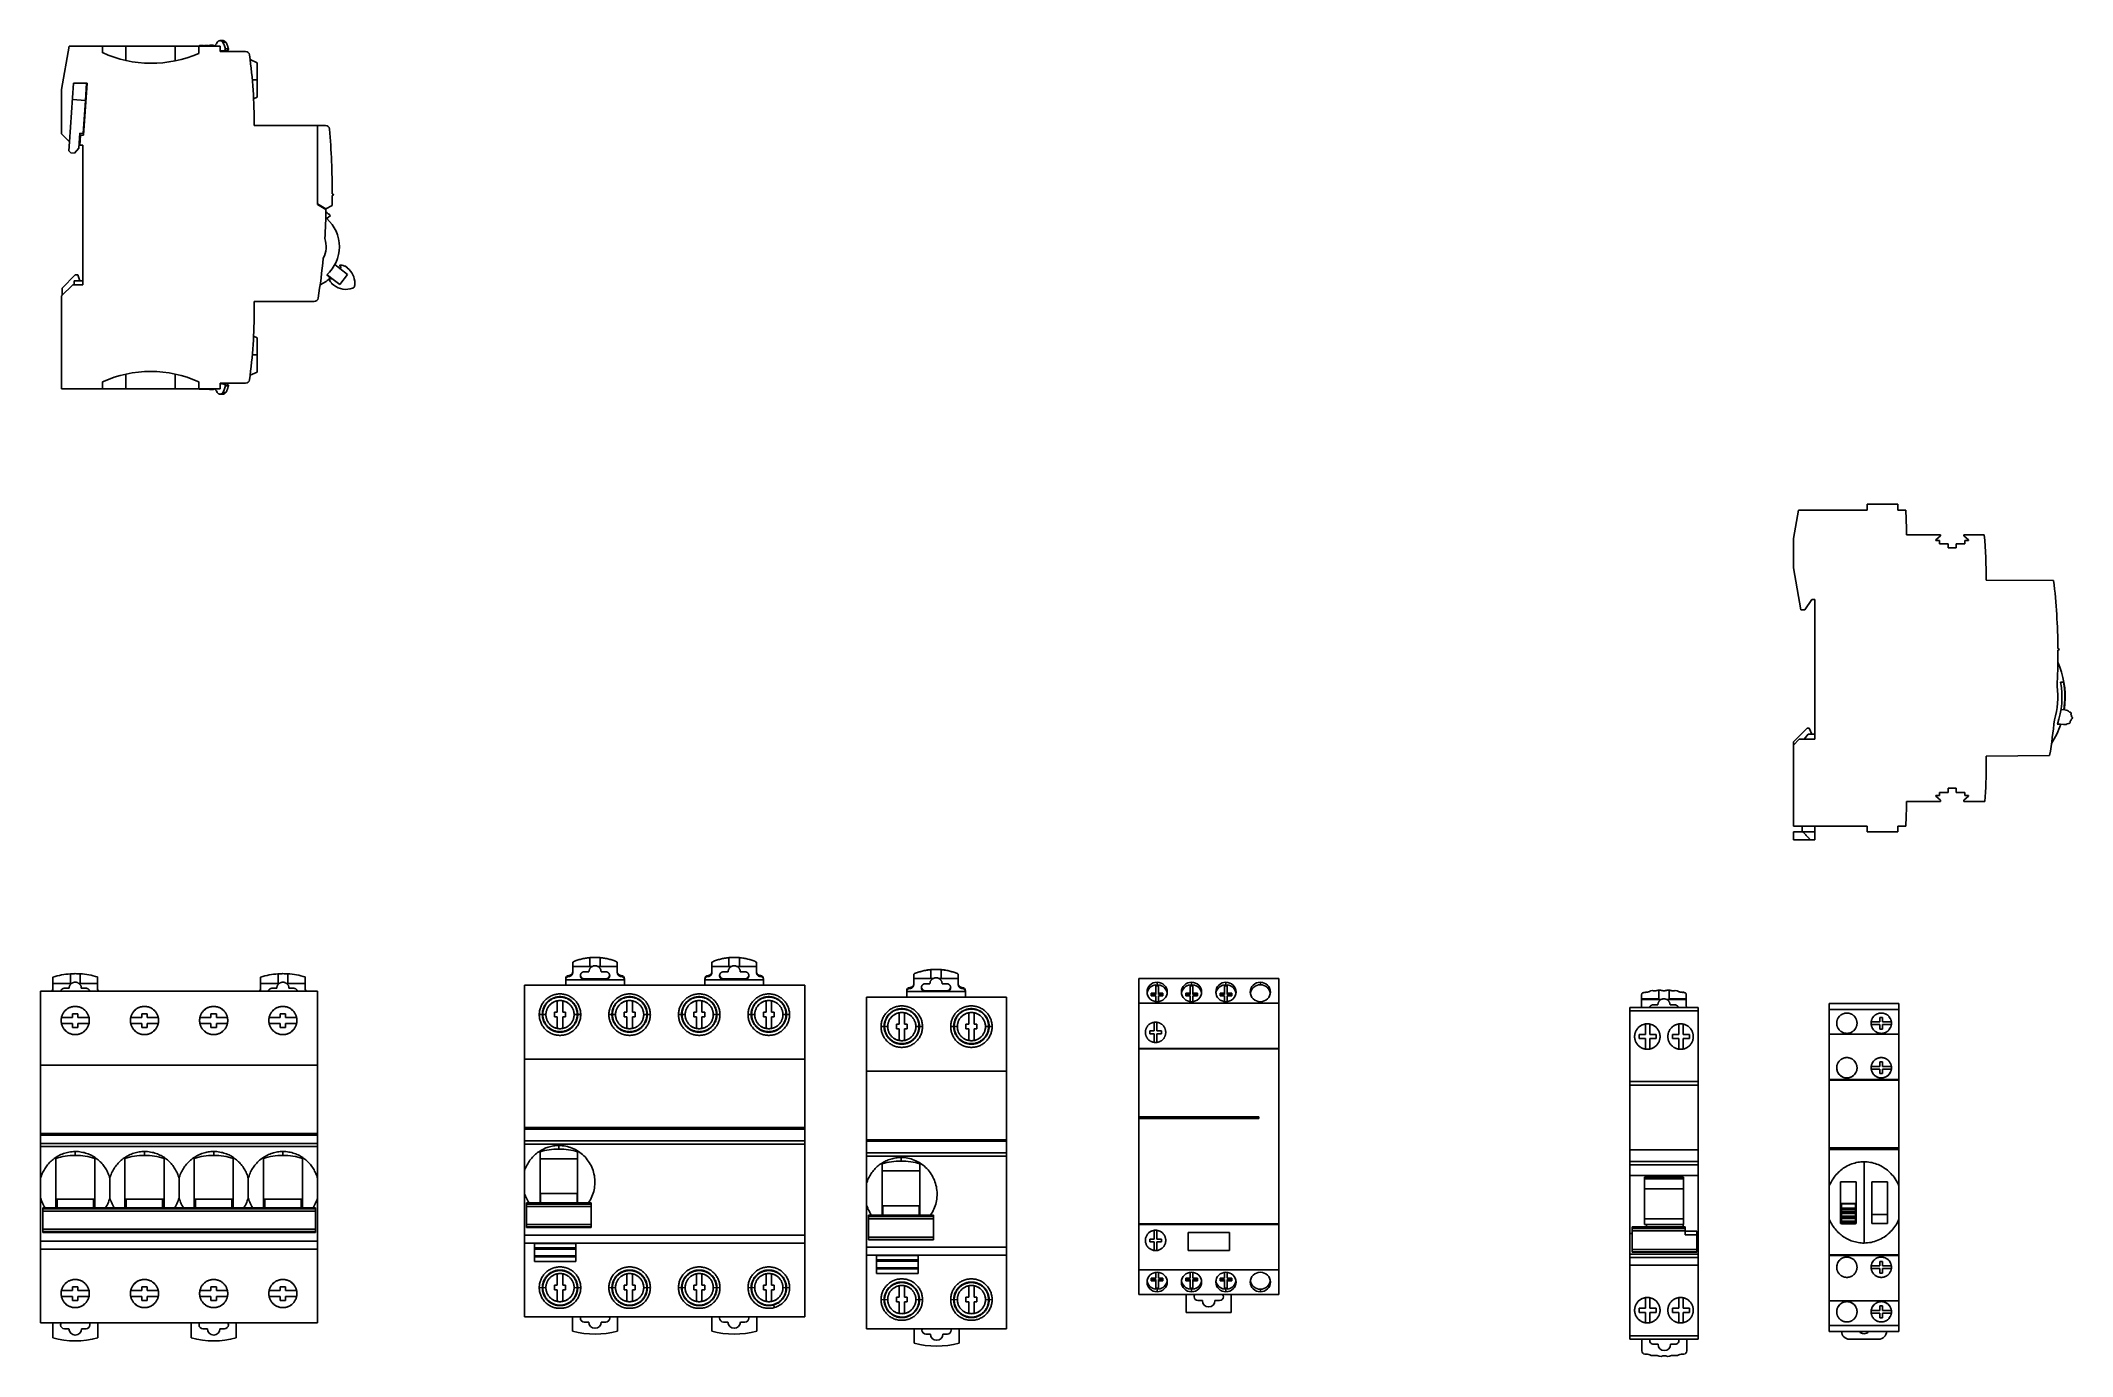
# Model space of a CAD drawing. Header units: millimetres. Extents: x 1019 to 1519, y 1262 to 1448.
# Drawn here: x 1183.3 to 1235.3, y 1263.2 to 1296.8 of the extents above; entities that cross this region are included whole.
import ezdxf

# ---------------------------------------------------------------- set-up
doc = ezdxf.new("R2010")
doc.units = ezdxf.units.MM
doc.layers.add('MAIN-1', color=7, linetype='Continuous')
doc.layers.add('THICK', color=7, linetype='Continuous')

# ---------------------------------------------------------------- blocks, each defined once
blk = doc.blocks.new('A$C6d8b8067')
at = {"layer": 'MAIN-1'}
for p, q in [((5.34, 93.46), (5.84, 93.54)), ((5.84, 93.54), (5.94, 93.53)), ((5.94, 93.53), (6.03, 93.51)), ((6.76, 93.51), (6.87, 93.53)), ((6.87, 93.53), (6.99, 93.55)), ((6.99, 93.55), (7.11, 93.58)), ((7.11, 93.58), (7.22, 93.62)), ((7.22, 93.62), (7.34, 93.66)), ((7.34, 93.66), (7.45, 93.7)), ((7.46, 93.64), (7.45, 93.7)), ((7.45, 91.4), (7.45, 93.7)), ((7.45, 93.64), (7.46, 93.64)), ((7.46, 93.61), (7.46, 93.64)), ((7.46, 93.61), (7.94, 93.63)), ((8.07, 93.59), (7.94, 93.63)), ((8.21, 93.56), (8.07, 93.59)), ((8.34, 93.53), (8.21, 93.56)), ((8.48, 93.51), (8.34, 93.53)), ((9.16, 93.53), (9.02, 93.51)), ((9.29, 93.56), (9.16, 93.53)), ((9.43, 93.59), (9.29, 93.56)), ((9.56, 93.63), (9.43, 93.59)), ((9.56, 93.63), (10.04, 93.61)), ((10.04, 93.64), (10.05, 93.7)), ((10.04, 93.64), (10.05, 93.64)), ((10.04, 93.61), (10.04, 93.64)), ((10.05, 93.7), (10.16, 93.66)), ((10.05, 91.4), (10.05, 93.7)), ((10.16, 93.66), (10.28, 93.62)), ((10.28, 93.62), (10.39, 93.58)), ((10.39, 93.58), (10.51, 93.55)), ((10.51, 93.55), (10.63, 93.53)), ((10.63, 93.53), (10.74, 93.51)), ((11.47, 93.51), (11.56, 93.52)), ((11.56, 93.52), (11.65, 93.54)), ((11.65, 93.54), (12.15, 93.46)), ((0, 88.32), (0, 89.19)), ((0, 89.19), (17.5, 89.19)), ((2.95, 89.24), (2.92, 89.19)), ((2.98, 89.31), (2.95, 89.24)), ((3, 89.37), (2.98, 89.31)), ((3.02, 89.44), (3, 89.37)), ((3.04, 89.52), (3.02, 89.44)), ((3.05, 89.6), (3.04, 89.52)), ((3.05, 92.57), (3.06, 92.6)), ((3.05, 91.4), (3.05, 92.57)), ((7.45, 91.4), (3.05, 91.4)), ((3.05, 91.4), (3.05, 91.28)), ((3.05, 91.28), (7.45, 91.28)), ((3.05, 89.68), (3.05, 91.28)), ((3.05, 89.68), (3.05, 89.6)), ((3.06, 92.63), (3.07, 92.66)), ((3.06, 92.6), (3.06, 92.63)), ((3.07, 92.68), (3.08, 92.71)), ((3.07, 92.66), (3.07, 92.68)), ((3.08, 92.71), (3.09, 92.73)), ((3.09, 92.73), (3.11, 92.76)), ((3.11, 92.76), (3.12, 92.78)), ((3.12, 92.78), (3.13, 92.8)), ((3.13, 92.8), (3.15, 92.82)), ((3.15, 92.82), (3.16, 92.84)), ((3.16, 92.84), (3.18, 92.86)), ((3.18, 92.86), (3.2, 92.87)), ((3.2, 92.87), (3.21, 92.89)), ((3.21, 92.89), (3.23, 92.91)), ((3.23, 92.91), (3.25, 92.92)), ((3.25, 92.92), (3.27, 92.94)), ((3.27, 92.94), (3.3, 92.95)), ((3.3, 92.95), (3.32, 92.96)), ((3.32, 92.96), (3.35, 92.97)), ((3.35, 92.97), (3.37, 92.98)), ((3.37, 92.98), (3.4, 92.99)), ((3.4, 92.99), (3.43, 93)), ((3.43, 93), (3.76, 93.09)), ((3.76, 93.09), (3.79, 93.09)), ((3.79, 93.09), (3.82, 93.09)), ((3.82, 93.09), (3.86, 93.08)), ((3.86, 93.08), (3.89, 93.08)), ((3.89, 93.08), (3.92, 93.08)), ((3.92, 93.08), (3.96, 93.08)), ((3.96, 93.08), (4.12, 93.09)), ((4.12, 93.09), (4.28, 93.1)), ((4.28, 93.1), (4.44, 93.13)), ((4.44, 93.13), (4.59, 93.16)), ((4.59, 93.16), (4.75, 93.2)), ((4.75, 93.2), (4.9, 93.25)), ((4.9, 93.25), (5.05, 93.31)), ((5.05, 93.31), (5.2, 93.38)), ((5.05, 89.19), (5.06, 89.23)), ((5.06, 89.23), (5.08, 89.28)), ((5.08, 89.28), (5.1, 89.32)), ((5.1, 89.32), (5.12, 89.36)), ((5.12, 89.36), (5.14, 89.4)), ((5.14, 89.4), (5.17, 89.44)), ((5.17, 89.44), (5.19, 89.48)), ((5.19, 89.48), (5.22, 89.51)), ((5.2, 93.38), (5.34, 93.46)), ((5.22, 89.51), (5.25, 89.55)), ((5.25, 89.55), (5.28, 89.58)), ((5.28, 89.58), (5.32, 89.61)), ((5.32, 89.61), (5.35, 89.65)), ((5.35, 89.65), (5.39, 89.67)), ((5.39, 89.67), (5.42, 89.7)), ((5.42, 89.7), (5.46, 89.73)), ((5.46, 89.73), (5.51, 89.75)), ((5.51, 89.75), (5.55, 89.78)), ((5.55, 89.78), (5.6, 89.8)), ((5.6, 89.8), (5.64, 89.82)), ((5.64, 89.82), (5.69, 89.84)), ((5.69, 89.84), (5.75, 89.85)), ((5.75, 89.85), (5.8, 89.87)), ((5.8, 89.87), (5.87, 89.88)), ((5.87, 89.88), (5.93, 89.88)), ((5.93, 89.88), (6, 89.89)), ((7.2, 89.89), (6, 89.89)), ((6.03, 93.51), (6.13, 93.5)), ((6.13, 93.5), (6.22, 93.49)), ((6.22, 93.49), (6.31, 93.48)), ((6.31, 93.48), (6.4, 93.48)), ((6.4, 93.48), (6.52, 93.49)), ((6.52, 93.49), (6.64, 93.49)), ((6.64, 93.49), (6.76, 93.51)), ((7.2, 89.99), (7.21, 90.08)), ((7.2, 89.89), (7.2, 89.99)), ((7.21, 90.08), (7.23, 90.17)), ((7.23, 90.17), (7.25, 90.26)), ((7.25, 90.26), (7.27, 90.35)), ((7.27, 90.35), (7.3, 90.43)), ((7.3, 90.43), (7.33, 90.52)), ((7.33, 90.52), (7.37, 90.59)), ((7.37, 90.59), (7.41, 90.67)), ((7.41, 90.67), (7.46, 90.74)), ((7.45, 91.4), (7.45, 91.28)), ((7.45, 91.28), (8.07, 91.28)), ((7.46, 90.74), (7.51, 90.81)), ((7.51, 90.81), (7.56, 90.88)), ((7.56, 90.88), (7.62, 90.95)), ((7.62, 90.95), (7.69, 91.01)), ((7.69, 91.01), (7.75, 91.07)), ((7.75, 91.07), (7.82, 91.13)), ((7.82, 91.13), (7.9, 91.18)), ((7.9, 91.18), (7.98, 91.23)), ((7.98, 91.23), (8.07, 91.28)), ((8.07, 91.28), (8.14, 91.31)), ((8.14, 91.31), (8.21, 91.34)), ((8.21, 91.34), (8.28, 91.36)), ((8.28, 91.36), (8.34, 91.38)), ((8.34, 91.38), (8.41, 91.4)), ((8.41, 91.4), (8.48, 91.41)), ((8.61, 93.5), (8.48, 93.51)), ((8.48, 91.41), (8.55, 91.42)), ((8.55, 91.42), (8.61, 91.43)), ((8.75, 93.5), (8.61, 93.5)), ((8.61, 91.43), (8.68, 91.43)), ((8.68, 91.43), (8.75, 91.44)), ((8.89, 93.5), (8.75, 93.5)), ((8.75, 91.44), (8.82, 91.43)), ((8.82, 91.43), (8.89, 91.43)), ((9.02, 93.51), (8.89, 93.5)), ((8.89, 91.43), (8.95, 91.42)), ((8.95, 91.42), (9.02, 91.41)), ((9.02, 91.41), (9.09, 91.4)), ((9.09, 91.4), (9.16, 91.38)), ((9.16, 91.38), (9.22, 91.36)), ((9.22, 91.36), (9.29, 91.34)), ((9.29, 91.34), (9.36, 91.31)), ((9.36, 91.31), (9.43, 91.28)), ((9.43, 91.28), (10.05, 91.28)), ((9.43, 91.28), (9.52, 91.23)), ((9.52, 91.23), (9.6, 91.18)), ((9.6, 91.18), (9.68, 91.13)), ((9.68, 91.13), (9.75, 91.07)), ((9.75, 91.07), (9.81, 91.01)), ((9.81, 91.01), (9.88, 90.95)), ((9.88, 90.95), (9.94, 90.88)), ((9.94, 90.88), (9.99, 90.81)), ((9.99, 90.81), (10.04, 90.74)), ((10.04, 90.74), (10.09, 90.67)), ((14.45, 91.4), (10.05, 91.4)), ((10.05, 91.4), (10.05, 91.28)), ((10.05, 91.28), (14.45, 91.28)), ((10.09, 90.67), (10.13, 90.59)), ((10.13, 90.59), (10.17, 90.52)), ((10.17, 90.52), (10.2, 90.43)), ((10.2, 90.43), (10.23, 90.35)), ((10.23, 90.35), (10.25, 90.26)), ((10.25, 90.26), (10.27, 90.17)), ((10.27, 90.17), (10.29, 90.08)), ((10.29, 90.08), (10.3, 89.99)), ((10.3, 89.99), (10.3, 89.89)), ((11.5, 89.89), (10.3, 89.89)), ((10.74, 93.51), (10.86, 93.49)), ((10.86, 93.49), (10.98, 93.49)), ((10.98, 93.49), (11.1, 93.48)), ((11.1, 93.48), (11.19, 93.49)), ((11.19, 93.49), (11.28, 93.49)), ((11.28, 93.49), (11.37, 93.5)), ((11.37, 93.5), (11.47, 93.51)), ((11.5, 89.89), (11.57, 89.88)), ((11.57, 89.88), (11.63, 89.88)), ((11.63, 89.88), (11.7, 89.87)), ((11.7, 89.87), (11.75, 89.85)), ((11.75, 89.85), (11.81, 89.84)), ((11.81, 89.84), (11.86, 89.82)), ((11.86, 89.82), (11.9, 89.8)), ((11.9, 89.8), (11.95, 89.78)), ((11.95, 89.78), (11.99, 89.75)), ((11.99, 89.75), (12.04, 89.73)), ((12.04, 89.73), (12.08, 89.7)), ((12.08, 89.7), (12.11, 89.67)), ((12.11, 89.67), (12.15, 89.65)), ((12.15, 93.46), (12.3, 93.38)), ((12.15, 89.65), (12.18, 89.61)), ((12.18, 89.61), (12.22, 89.58)), ((12.22, 89.58), (12.25, 89.55)), ((12.25, 89.55), (12.28, 89.51)), ((12.28, 89.51), (12.31, 89.48)), ((12.3, 93.38), (12.45, 93.31)), ((12.31, 89.48), (12.33, 89.44)), ((12.33, 89.44), (12.36, 89.4)), ((12.36, 89.4), (12.38, 89.36)), ((12.38, 89.36), (12.4, 89.32)), ((12.4, 89.32), (12.42, 89.28)), ((12.42, 89.28), (12.44, 89.23)), ((12.44, 89.23), (12.45, 89.19)), ((12.45, 93.31), (12.6, 93.25)), ((12.6, 93.25), (12.75, 93.2)), ((12.75, 93.2), (12.9, 93.16)), ((12.9, 93.16), (13.06, 93.13)), ((13.06, 93.13), (13.22, 93.1)), ((13.22, 93.1), (13.38, 93.09)), ((13.38, 93.09), (13.54, 93.08)), ((13.54, 93.08), (13.58, 93.08)), ((13.58, 93.08), (13.61, 93.08)), ((13.61, 93.08), (13.64, 93.08)), ((13.64, 93.08), (13.68, 93.09)), ((13.68, 93.09), (13.71, 93.09)), ((13.71, 93.09), (13.74, 93.09)), ((13.74, 93.09), (14.07, 93)), ((14.07, 93), (14.1, 92.99)), ((14.1, 92.99), (14.13, 92.98)), ((14.13, 92.98), (14.15, 92.97)), ((14.15, 92.97), (14.18, 92.96)), ((14.18, 92.96), (14.2, 92.95)), ((14.2, 92.95), (14.23, 92.94)), ((14.23, 92.94), (14.25, 92.92)), ((14.25, 92.92), (14.27, 92.91)), ((14.27, 92.91), (14.29, 92.89)), ((14.29, 92.89), (14.3, 92.87)), ((14.3, 92.87), (14.32, 92.86)), ((14.32, 92.86), (14.34, 92.84)), ((14.34, 92.84), (14.35, 92.82)), ((14.35, 92.82), (14.37, 92.8)), ((14.37, 92.8), (14.38, 92.78)), ((14.38, 92.78), (14.39, 92.76)), ((14.39, 92.76), (14.41, 92.73)), ((14.41, 92.73), (14.42, 92.71)), ((14.42, 92.71), (14.42, 92.68)), ((14.42, 92.68), (14.43, 92.66)), ((14.43, 92.66), (14.44, 92.63)), ((14.44, 92.63), (14.44, 92.6)), ((14.44, 92.6), (14.45, 92.57)), ((14.45, 92.57), (14.45, 91.4)), ((14.45, 91.4), (14.45, 91.28)), ((14.45, 89.68), (14.45, 91.28)), ((14.45, 89.6), (14.45, 89.68)), ((14.46, 89.52), (14.45, 89.6)), ((14.48, 89.44), (14.46, 89.52)), ((14.5, 89.37), (14.48, 89.44)), ((14.52, 89.31), (14.5, 89.37)), ((14.55, 89.24), (14.52, 89.31)), ((14.58, 89.19), (14.55, 89.24)), ((17.5, 88.32), (17.5, 89.19)), ((0, 70.29), (0, 88.32)), ((0, 88.32), (17.5, 88.32)), ((1.56, 83.18), (1.5, 83.04)), ((1.63, 83.31), (1.56, 83.18)), ((1.71, 83.45), (1.63, 83.31)), ((1.79, 83.58), (1.71, 83.45)), ((1.88, 83.7), (1.79, 83.58)), ((1.97, 83.82), (1.88, 83.7)), ((2.07, 83.94), (1.97, 83.82)), ((2.17, 84.05), (2.07, 83.94)), ((2.28, 84.16), (2.17, 84.05)), ((2.4, 84.26), (2.28, 84.16)), ((2.51, 84.35), (2.4, 84.26)), ((2.64, 84.44), (2.51, 84.35)), ((2.76, 84.53), (2.64, 84.44)), ((2.9, 84.61), (2.76, 84.53)), ((3.03, 84.68), (2.9, 84.61)), ((3.17, 84.74), (3.03, 84.68)), ((3.31, 84.8), (3.17, 84.74)), ((3.45, 84.85), (3.31, 84.8)), ((3.6, 84.9), (3.45, 84.85)), ((3.75, 84.94), (3.6, 84.9)), ((3.89, 84.97), (3.75, 84.94)), ((4.04, 85), (3.89, 84.97)), ((4.19, 85.01), (4.04, 85)), ((4.05, 85), (4.05, 82.34)), ((4.35, 85.02), (4.19, 85.01)), ((4.5, 85.03), (4.35, 85.02)), ((4.65, 85.02), (4.5, 85.03)), ((4.81, 85.01), (4.65, 85.02)), ((4.96, 85), (4.81, 85.01)), ((5.11, 84.97), (4.96, 85)), ((5.25, 84.94), (5.11, 84.97)), ((5.15, 84.96), (5.15, 82.34)), ((5.4, 84.9), (5.25, 84.94)), ((5.55, 84.85), (5.4, 84.9)), ((5.69, 84.8), (5.55, 84.85)), ((5.83, 84.74), (5.69, 84.8)), ((5.97, 84.68), (5.83, 84.74)), ((6.11, 84.6), (5.97, 84.68)), ((6.24, 84.53), (6.11, 84.6)), ((6.36, 84.44), (6.24, 84.53)), ((6.49, 84.35), (6.36, 84.44)), ((6.6, 84.26), (6.49, 84.35)), ((6.72, 84.15), (6.6, 84.26)), ((6.83, 84.05), (6.72, 84.15)), ((6.93, 83.94), (6.83, 84.05)), ((7.03, 83.82), (6.93, 83.94)), ((7.12, 83.7), (7.03, 83.82)), ((7.21, 83.57), (7.12, 83.7)), ((7.29, 83.45), (7.21, 83.57)), ((7.37, 83.31), (7.29, 83.45)), ((7.44, 83.18), (7.37, 83.31)), ((7.5, 83.04), (7.44, 83.18)), ((10.06, 83.18), (10, 83.04)), ((10.13, 83.31), (10.06, 83.18)), ((10.21, 83.45), (10.13, 83.31)), ((10.29, 83.58), (10.21, 83.45)), ((10.38, 83.7), (10.29, 83.58)), ((10.47, 83.82), (10.38, 83.7)), ((10.57, 83.94), (10.47, 83.82)), ((10.67, 84.05), (10.57, 83.94)), ((10.78, 84.16), (10.67, 84.05)), ((10.9, 84.26), (10.78, 84.16)), ((11.01, 84.35), (10.9, 84.26)), ((11.14, 84.44), (11.01, 84.35)), ((11.26, 84.53), (11.14, 84.44)), ((11.4, 84.61), (11.26, 84.53)), ((11.53, 84.68), (11.4, 84.61)), ((11.67, 84.74), (11.53, 84.68)), ((11.81, 84.8), (11.67, 84.74)), ((11.95, 84.85), (11.81, 84.8)), ((12.1, 84.9), (11.95, 84.85)), ((12.25, 84.94), (12.1, 84.9)), ((12.39, 84.97), (12.25, 84.94)), ((12.54, 85), (12.39, 84.97)), ((12.69, 85.01), (12.54, 85)), ((12.55, 85), (12.55, 82.34)), ((12.85, 85.02), (12.69, 85.01)), ((13, 85.03), (12.85, 85.02)), ((13.15, 85.02), (13, 85.03)), ((13.29, 85.01), (13.15, 85.02)), ((13.44, 85), (13.29, 85.01)), ((13.58, 84.98), (13.44, 85)), ((13.72, 84.95), (13.58, 84.98)), ((13.65, 84.96), (13.65, 82.34)), ((13.86, 84.91), (13.72, 84.95)), ((14, 84.87), (13.86, 84.91)), ((14.14, 84.82), (14, 84.87)), ((14.28, 84.77), (14.14, 84.82)), ((14.41, 84.71), (14.28, 84.77)), ((14.54, 84.64), (14.41, 84.71)), ((14.67, 84.57), (14.54, 84.64)), ((14.79, 84.49), (14.67, 84.57)), ((14.91, 84.41), (14.79, 84.49)), ((15.03, 84.32), (14.91, 84.41)), ((15.14, 84.23), (15.03, 84.32)), ((15.25, 84.13), (15.14, 84.23)), ((15.35, 84.03), (15.25, 84.13)), ((15.45, 83.92), (15.35, 84.03)), ((15.54, 83.81), (15.45, 83.92)), ((15.63, 83.69), (15.54, 83.81)), ((15.71, 83.57), (15.63, 83.69)), ((15.79, 83.45), (15.71, 83.57)), ((15.86, 83.32), (15.79, 83.45)), ((15.93, 83.19), (15.86, 83.32)), ((15.99, 83.06), (15.93, 83.19)), ((17.5, 70.29), (17.5, 88.32)), ((1.27, 82.16), (1.25, 82)), ((1.25, 82), (1.25, 81.85)), ((1.25, 81.85), (1.25, 81.7)), ((1.25, 81.7), (1.25, 81.55)), ((1.25, 81.55), (1.27, 81.4)), ((1.29, 82.31), (1.27, 82.16)), ((1.27, 81.4), (1.29, 81.25)), ((1.32, 82.46), (1.29, 82.31)), ((1.29, 81.25), (1.32, 81.1)), ((1.35, 82.61), (1.32, 82.46)), ((1.32, 81.1), (1.35, 80.95)), ((1.4, 82.75), (1.35, 82.61)), ((1.35, 80.95), (1.4, 80.8)), ((1.45, 82.9), (1.4, 82.75)), ((1.4, 80.8), (1.45, 80.65)), ((1.5, 83.04), (1.45, 82.9)), ((1.45, 80.65), (1.5, 80.51)), ((1.5, 80.51), (1.56, 80.37)), ((1.56, 80.37), (1.63, 80.24)), ((1.63, 80.24), (1.71, 80.11)), ((1.71, 80.11), (1.79, 79.98)), ((1.79, 79.98), (1.88, 79.85)), ((1.88, 79.85), (1.97, 79.73)), ((1.97, 79.73), (2.07, 79.61)), ((2.07, 79.61), (2.17, 79.5)), ((2.17, 79.5), (2.28, 79.4)), ((2.28, 79.4), (2.4, 79.29)), ((2.4, 79.29), (2.51, 79.2)), ((2.42, 82.34), (2.42, 81.24)), ((4.05, 82.34), (2.42, 82.34)), ((2.42, 81.24), (4.05, 81.24)), ((2.51, 79.2), (2.64, 79.11)), ((2.64, 79.11), (2.76, 79.02)), ((2.76, 79.02), (2.9, 78.95)), ((2.9, 78.95), (3.03, 78.87)), ((3.03, 78.87), (3.17, 78.81)), ((3.17, 78.81), (3.31, 78.75)), ((3.31, 78.75), (3.45, 78.7)), ((3.45, 78.7), (3.6, 78.65)), ((3.6, 78.65), (3.75, 78.61)), ((3.75, 78.61), (3.89, 78.58)), ((3.89, 78.58), (4.04, 78.55)), ((4.04, 78.55), (4.19, 78.54)), ((4.05, 81.24), (4.05, 78.55)), ((4.19, 78.54), (4.35, 78.53)), ((4.35, 78.53), (4.5, 78.52)), ((4.5, 78.52), (4.65, 78.53)), ((4.65, 78.53), (4.81, 78.54)), ((4.81, 78.54), (4.96, 78.55)), ((4.96, 78.55), (5.11, 78.58)), ((5.11, 78.58), (5.25, 78.61)), ((6.78, 82.34), (5.15, 82.34)), ((5.15, 81.24), (6.78, 81.24)), ((5.15, 78.59), (5.15, 81.24)), ((5.25, 78.61), (5.4, 78.65)), ((5.4, 78.65), (5.55, 78.7)), ((5.55, 78.7), (5.69, 78.75)), ((5.69, 78.75), (5.83, 78.81)), ((5.83, 78.81), (5.97, 78.87)), ((5.97, 78.87), (6.1, 78.95)), ((6.1, 78.95), (6.24, 79.02)), ((6.24, 79.02), (6.36, 79.11)), ((6.36, 79.11), (6.49, 79.2)), ((6.49, 79.2), (6.6, 79.29)), ((6.6, 79.29), (6.72, 79.4)), ((6.72, 79.4), (6.83, 79.5)), ((6.78, 81.24), (6.78, 82.34)), ((6.83, 79.5), (6.93, 79.61)), ((6.93, 79.61), (7.03, 79.73)), ((7.03, 79.73), (7.12, 79.85)), ((7.12, 79.85), (7.21, 79.98)), ((7.21, 79.98), (7.29, 80.11)), ((7.29, 80.11), (7.37, 80.24)), ((7.37, 80.24), (7.44, 80.37)), ((7.44, 80.37), (7.5, 80.51)), ((7.55, 82.9), (7.5, 83.04)), ((7.5, 80.51), (7.55, 80.65)), ((7.6, 82.75), (7.55, 82.9)), ((7.55, 80.65), (7.6, 80.8)), ((7.65, 82.61), (7.6, 82.75)), ((7.6, 80.8), (7.65, 80.95)), ((7.68, 82.46), (7.65, 82.61)), ((7.65, 80.95), (7.68, 81.1)), ((7.71, 82.31), (7.68, 82.46)), ((7.68, 81.1), (7.71, 81.25)), ((7.73, 82.16), (7.71, 82.31)), ((7.71, 81.25), (7.73, 81.4)), ((7.75, 82), (7.73, 82.16)), ((7.73, 81.4), (7.75, 81.55)), ((7.75, 81.85), (7.75, 82)), ((7.75, 81.7), (7.75, 81.85)), ((7.75, 81.55), (7.75, 81.7)), ((9.77, 82.16), (9.75, 82)), ((9.75, 82), (9.75, 81.85)), ((9.75, 81.85), (9.75, 81.7)), ((9.75, 81.7), (9.75, 81.55)), ((9.75, 81.55), (9.77, 81.4)), ((9.79, 82.31), (9.77, 82.16)), ((9.77, 81.4), (9.79, 81.25)), ((9.82, 82.46), (9.79, 82.31)), ((9.79, 81.25), (9.82, 81.09)), ((9.85, 82.61), (9.82, 82.46)), ((9.82, 81.09), (9.85, 80.95)), ((9.9, 82.75), (9.85, 82.61)), ((9.85, 80.95), (9.9, 80.8)), ((9.95, 82.9), (9.9, 82.75)), ((9.9, 80.8), (9.95, 80.65)), ((10, 83.04), (9.95, 82.9)), ((9.95, 80.65), (10, 80.51)), ((10, 80.51), (10.06, 80.37)), ((10.06, 80.37), (10.13, 80.24)), ((10.13, 80.24), (10.21, 80.11)), ((10.21, 80.11), (10.29, 79.98)), ((10.29, 79.98), (10.38, 79.85)), ((10.38, 79.85), (10.47, 79.73)), ((10.47, 79.73), (10.57, 79.61)), ((10.57, 79.61), (10.67, 79.5)), ((10.67, 79.5), (10.78, 79.4)), ((10.78, 79.4), (10.9, 79.29)), ((10.9, 79.29), (11.01, 79.2)), ((10.92, 82.34), (10.92, 81.24)), ((12.55, 82.34), (10.92, 82.34)), ((10.92, 81.24), (12.55, 81.24)), ((11.01, 79.2), (11.14, 79.11)), ((11.14, 79.11), (11.26, 79.02)), ((11.26, 79.02), (11.4, 78.95)), ((11.4, 78.95), (11.53, 78.87)), ((11.53, 78.87), (11.67, 78.81)), ((11.67, 78.81), (11.81, 78.75)), ((11.81, 78.75), (11.95, 78.7)), ((11.95, 78.7), (12.1, 78.65)), ((12.1, 78.65), (12.25, 78.61)), ((12.25, 78.61), (12.39, 78.58)), ((12.39, 78.58), (12.54, 78.55)), ((12.54, 78.55), (12.69, 78.54)), ((12.55, 81.24), (12.55, 78.55)), ((12.69, 78.54), (12.85, 78.53)), ((12.85, 78.53), (13, 78.52)), ((13, 78.52), (13.15, 78.53)), ((13.15, 78.53), (13.29, 78.54)), ((13.29, 78.54), (13.44, 78.55)), ((13.44, 78.55), (13.58, 78.57)), ((13.58, 78.57), (13.72, 78.6)), ((15.28, 82.34), (13.65, 82.34)), ((13.65, 81.24), (15.28, 81.24)), ((13.65, 78.59), (13.65, 81.24)), ((13.72, 78.6), (13.86, 78.64)), ((13.86, 78.64), (14, 78.68)), ((14, 78.68), (14.14, 78.73)), ((14.14, 78.73), (14.28, 78.78)), ((14.28, 78.78), (14.41, 78.84)), ((14.41, 78.84), (14.54, 78.91)), ((14.54, 78.91), (14.67, 78.98)), ((14.67, 78.98), (14.79, 79.06)), ((14.79, 79.06), (14.91, 79.14)), ((14.91, 79.14), (15.03, 79.23)), ((15.03, 79.23), (15.14, 79.33)), ((15.14, 79.33), (15.25, 79.42)), ((15.25, 79.42), (15.35, 79.53)), ((15.28, 81.24), (15.28, 82.34)), ((15.35, 79.53), (15.45, 79.64)), ((15.45, 79.64), (15.54, 79.75)), ((15.54, 79.75), (15.63, 79.86)), ((15.63, 79.86), (15.72, 79.98)), ((15.72, 79.98), (15.79, 80.11)), ((15.79, 80.11), (15.87, 80.24)), ((15.87, 80.24), (15.93, 80.37)), ((15.93, 80.37), (15.99, 80.5)), ((16.05, 82.92), (15.99, 83.06)), ((15.99, 80.5), (16.05, 80.64)), ((16.09, 82.78), (16.05, 82.92)), ((16.05, 80.64), (16.1, 80.77)), ((16.14, 82.64), (16.09, 82.78)), ((16.1, 80.77), (16.14, 80.91)), ((16.17, 82.5), (16.14, 82.64)), ((16.14, 80.91), (16.17, 81.06)), ((16.2, 82.36), (16.17, 82.5)), ((16.17, 81.06), (16.2, 81.2)), ((16.22, 82.21), (16.2, 82.36)), ((16.2, 81.2), (16.22, 81.34)), ((16.24, 82.07), (16.22, 82.21)), ((16.22, 81.34), (16.24, 81.49)), ((16.25, 81.92), (16.24, 82.07)), ((16.24, 81.49), (16.25, 81.63)), ((16.25, 81.78), (16.25, 81.92)), ((16.25, 81.63), (16.25, 81.78)), ((0, 69.37), (0, 70.29)), ((0, 70.29), (17.5, 70.29)), ((0, 52.79), (0, 69.37)), ((0, 69.37), (17.5, 69.37)), ((17.5, 69.37), (17.5, 70.29)), ((17.5, 52.79), (17.5, 69.37)), ((0, 49.79), (0, 52.79)), ((0, 52.79), (17.5, 52.79)), ((17.5, 49.79), (17.5, 52.79)), ((0, 48.99), (0, 49.79)), ((0, 49.79), (17.5, 49.79)), ((0, 46.27), (0, 48.99)), ((0, 48.99), (17.5, 48.99)), ((17.5, 48.99), (17.5, 49.79)), ((17.5, 46.27), (17.5, 48.99)), ((0, 31.44), (0, 46.27)), ((0, 46.27), (17.5, 46.27)), ((3.75, 33.73), (3.75, 45.79)), ((13.75, 45.79), (3.75, 45.79)), ((13.75, 45.37), (3.75, 45.37)), ((13.75, 42.87), (3.75, 42.87)), ((13.75, 33.73), (13.75, 45.79)), ((17.5, 31.44), (17.5, 46.27)), ((0, 26.13), (0, 31.44)), ((0, 31.44), (0.6, 31.44)), ((14.2, 33.08), (0.6, 33.08)), ((0.6, 32.71), (0.6, 33.08)), ((0.6, 32.08), (0.6, 32.71)), ((0.6, 32.71), (14.2, 32.71)), ((0.6, 32.08), (14.2, 32.08)), ((0.6, 31.88), (0.6, 32.08)), ((0.6, 31.67), (0.6, 31.88)), ((0.6, 31.45), (0.6, 31.67)), ((0.6, 31.22), (0.6, 31.45)), ((0.6, 30.98), (0.6, 31.22)), ((3.75, 35.13), (13.75, 35.13)), ((4.25, 33.73), (3.75, 33.73)), ((13.65, 33.73), (4.25, 33.73)), ((4.25, 33.08), (4.25, 33.73)), ((13.75, 33.73), (13.65, 33.73)), ((13.65, 33.08), (13.65, 33.73)), ((14.2, 32.71), (14.2, 33.08)), ((14.2, 32.08), (14.2, 32.71)), ((14.2, 31.96), (14.2, 32.08)), ((17.2, 31.97), (14.2, 31.97)), ((14.2, 31.82), (14.2, 31.96)), ((14.2, 31.69), (14.2, 31.82)), ((14.2, 31.55), (14.2, 31.69)), ((14.2, 31.4), (14.2, 31.55)), ((14.2, 31.26), (14.2, 31.4)), ((14.2, 31.11), (14.2, 31.26)), ((17.2, 31.97), (17.2, 31.11)), ((17.2, 31.44), (17.5, 31.44)), ((17.5, 26.13), (17.5, 32.78)), ((0, 25.29), (0, 26.13)), ((0, 26.13), (17.5, 26.13)), ((0.6, 30.74), (0.6, 30.98)), ((0.6, 30.49), (0.6, 30.74)), ((0.6, 30.23), (0.6, 30.49)), ((0.6, 29.97), (0.6, 30.23)), ((0.6, 29.71), (0.6, 29.97)), ((0.6, 29.45), (0.6, 29.71)), ((0.6, 29.18), (0.6, 29.45)), ((0.6, 28.91), (0.6, 29.18)), ((0.6, 28.64), (0.6, 28.91)), ((0.6, 28.38), (0.6, 28.64)), ((0.6, 28.11), (0.6, 28.38)), ((0.6, 27.85), (0.6, 28.11)), ((0.6, 27.6), (0.6, 27.85)), ((0.6, 27.34), (0.6, 27.6)), ((0.6, 27.34), (17.2, 27.34)), ((0.6, 26.77), (0.6, 27.34)), ((0.6, 26.68), (0.6, 26.77)), ((0.6, 26.77), (17.2, 26.77)), ((0.6, 26.68), (17.2, 26.68)), ((17.2, 31.11), (14.2, 31.11)), ((17.2, 30.92), (17.2, 31.11)), ((17.2, 30.74), (17.2, 30.92)), ((17.2, 30.55), (17.2, 30.74)), ((17.2, 30.35), (17.2, 30.55)), ((17.2, 30.16), (17.2, 30.35)), ((17.2, 29.96), (17.2, 30.16)), ((17.2, 29.76), (17.2, 29.96)), ((17.2, 29.55), (17.2, 29.76)), ((17.2, 29.35), (17.2, 29.55)), ((17.2, 29.15), (17.2, 29.35)), ((17.2, 28.94), (17.2, 29.15)), ((17.2, 28.74), (17.2, 28.94)), ((17.2, 28.53), (17.2, 28.74)), ((17.2, 28.33), (17.2, 28.53)), ((17.2, 28.13), (17.2, 28.33)), ((17.2, 27.93), (17.2, 28.13)), ((17.2, 27.73), (17.2, 27.93)), ((17.2, 27.54), (17.2, 27.73)), ((17.2, 27.34), (17.2, 27.54)), ((17.2, 26.77), (17.2, 27.34)), ((17.2, 26.68), (17.2, 26.77)), ((17.5, 25.29), (17.5, 26.13)), ((0, 23.29), (0, 25.29)), ((0, 25.29), (17.5, 25.29)), ((0, 5.25), (0, 23.29)), ((0, 23.29), (17.5, 23.29)), ((17.5, 23.29), (17.5, 25.29)), ((17.5, 5.25), (17.5, 23.29)), ((1.27, 12.17), (1.25, 12.02)), ((1.25, 12.02), (1.25, 11.87)), ((1.25, 11.87), (1.25, 11.72)), ((1.25, 11.72), (1.25, 11.57)), ((1.25, 11.57), (1.27, 11.41)), ((1.29, 12.32), (1.27, 12.17)), ((1.27, 11.41), (1.29, 11.26)), ((1.32, 12.48), (1.29, 12.32)), ((1.29, 11.26), (1.32, 11.11)), ((1.35, 12.62), (1.32, 12.48)), ((1.32, 11.11), (1.35, 10.96)), ((1.4, 12.77), (1.35, 12.62)), ((1.35, 10.96), (1.4, 10.82)), ((1.45, 12.92), (1.4, 12.77)), ((1.4, 10.82), (1.45, 10.67)), ((1.5, 13.06), (1.45, 12.92)), ((1.45, 10.67), (1.5, 10.53)), ((1.56, 13.2), (1.5, 13.06)), ((1.5, 10.53), (1.56, 10.39)), ((1.63, 13.33), (1.56, 13.2)), ((1.56, 10.39), (1.63, 10.26)), ((1.71, 13.46), (1.63, 13.33)), ((1.79, 13.59), (1.71, 13.46)), ((1.88, 13.72), (1.79, 13.59)), ((1.97, 13.84), (1.88, 13.72)), ((2.07, 13.96), (1.97, 13.84)), ((2.17, 14.07), (2.07, 13.96)), ((2.28, 14.18), (2.17, 14.07)), ((2.4, 14.28), (2.28, 14.18)), ((2.51, 14.37), (2.4, 14.28)), ((2.42, 12.34), (2.42, 11.24)), ((4.05, 12.34), (2.42, 12.34)), ((2.42, 11.24), (4.05, 11.24)), ((2.64, 14.46), (2.51, 14.37)), ((2.76, 14.55), (2.64, 14.46)), ((2.9, 14.62), (2.76, 14.55)), ((3.03, 14.7), (2.9, 14.62)), ((3.17, 14.76), (3.03, 14.7)), ((3.31, 14.82), (3.17, 14.76)), ((3.45, 14.87), (3.31, 14.82)), ((3.6, 14.92), (3.45, 14.87)), ((3.75, 14.96), (3.6, 14.92)), ((3.89, 14.99), (3.75, 14.96)), ((4.04, 15.02), (3.89, 14.99)), ((4.19, 15.03), (4.04, 15.02)), ((4.05, 15.02), (4.05, 12.34)), ((4.05, 8.57), (4.05, 11.24)), ((4.35, 15.04), (4.19, 15.03)), ((4.5, 15.05), (4.35, 15.04)), ((4.65, 15.04), (4.5, 15.05)), ((4.81, 15.03), (4.65, 15.04)), ((4.96, 15.02), (4.81, 15.03)), ((5.11, 14.99), (4.96, 15.02)), ((5.25, 14.96), (5.11, 14.99)), ((5.15, 12.34), (5.15, 14.98)), ((6.78, 12.34), (5.15, 12.34)), ((5.15, 11.24), (6.78, 11.24)), ((5.15, 8.61), (5.15, 11.24)), ((5.4, 14.92), (5.25, 14.96)), ((5.55, 14.87), (5.4, 14.92)), ((5.69, 14.82), (5.55, 14.87)), ((5.83, 14.76), (5.69, 14.82)), ((5.97, 14.7), (5.83, 14.76)), ((6.1, 14.62), (5.97, 14.7)), ((6.24, 14.55), (6.1, 14.62)), ((6.36, 14.46), (6.24, 14.55)), ((6.49, 14.37), (6.36, 14.46)), ((6.6, 14.28), (6.49, 14.37)), ((6.72, 14.17), (6.6, 14.28)), ((6.83, 14.07), (6.72, 14.17)), ((6.78, 11.24), (6.78, 12.34)), ((6.93, 13.96), (6.83, 14.07)), ((7.03, 13.84), (6.93, 13.96)), ((7.12, 13.72), (7.03, 13.84)), ((7.21, 13.59), (7.12, 13.72)), ((7.29, 13.46), (7.21, 13.59)), ((7.37, 13.33), (7.29, 13.46)), ((7.44, 13.2), (7.37, 13.33)), ((7.37, 10.26), (7.44, 10.39)), ((7.5, 13.06), (7.44, 13.2)), ((7.44, 10.39), (7.5, 10.53)), ((7.55, 12.92), (7.5, 13.06)), ((7.5, 10.53), (7.55, 10.67)), ((7.6, 12.77), (7.55, 12.92)), ((7.55, 10.67), (7.6, 10.82)), ((7.65, 12.62), (7.6, 12.77)), ((7.6, 10.82), (7.65, 10.96)), ((7.68, 12.48), (7.65, 12.62)), ((7.65, 10.96), (7.68, 11.11)), ((7.71, 12.32), (7.68, 12.48)), ((7.68, 11.11), (7.71, 11.26)), ((7.73, 12.17), (7.71, 12.32)), ((7.71, 11.26), (7.73, 11.41)), ((7.75, 12.02), (7.73, 12.17)), ((7.73, 11.41), (7.75, 11.57)), ((7.75, 11.87), (7.75, 12.02)), ((7.75, 11.72), (7.75, 11.87)), ((7.75, 11.57), (7.75, 11.72)), ((9.77, 12.17), (9.75, 12.02)), ((9.75, 12.02), (9.75, 11.87)), ((9.75, 11.87), (9.75, 11.72)), ((9.75, 11.72), (9.75, 11.57)), ((9.75, 11.57), (9.77, 11.41)), ((9.79, 12.32), (9.77, 12.17)), ((9.77, 11.41), (9.79, 11.26)), ((9.82, 12.48), (9.79, 12.32)), ((9.79, 11.26), (9.82, 11.11)), ((9.85, 12.62), (9.82, 12.48)), ((9.82, 11.11), (9.85, 10.96)), ((9.9, 12.77), (9.85, 12.62)), ((9.85, 10.96), (9.9, 10.82)), ((9.95, 12.92), (9.9, 12.77)), ((9.9, 10.82), (9.95, 10.67)), ((10, 13.06), (9.95, 12.92)), ((9.95, 10.67), (10, 10.53)), ((10.06, 13.2), (10, 13.06)), ((10, 10.53), (10.06, 10.39)), ((10.13, 13.33), (10.06, 13.2)), ((10.06, 10.39), (10.13, 10.26)), ((10.21, 13.46), (10.13, 13.33)), ((10.29, 13.59), (10.21, 13.46)), ((10.38, 13.72), (10.29, 13.59)), ((10.47, 13.84), (10.38, 13.72)), ((10.57, 13.96), (10.47, 13.84)), ((10.67, 14.07), (10.57, 13.96)), ((10.78, 14.18), (10.67, 14.07)), ((10.9, 14.28), (10.78, 14.18)), ((11.01, 14.37), (10.9, 14.28)), ((10.92, 12.34), (10.92, 11.24)), ((12.55, 12.34), (10.92, 12.34)), ((10.92, 11.24), (12.55, 11.24)), ((11.14, 14.46), (11.01, 14.37)), ((11.26, 14.55), (11.14, 14.46)), ((11.4, 14.62), (11.26, 14.55)), ((11.53, 14.7), (11.4, 14.62)), ((11.67, 14.76), (11.53, 14.7)), ((11.81, 14.82), (11.67, 14.76)), ((11.95, 14.87), (11.81, 14.82)), ((12.1, 14.92), (11.95, 14.87)), ((12.25, 14.96), (12.1, 14.92)), ((12.39, 14.99), (12.25, 14.96)), ((12.54, 15.02), (12.39, 14.99)), ((12.69, 15.03), (12.54, 15.02)), ((12.55, 15.02), (12.55, 12.34)), ((12.55, 8.57), (12.55, 11.24)), ((12.85, 15.04), (12.69, 15.03)), ((13, 15.05), (12.85, 15.04)), ((13.15, 15.04), (13, 15.05)), ((13.29, 15.03), (13.15, 15.04)), ((13.44, 15.02), (13.29, 15.03)), ((13.58, 15), (13.44, 15.02)), ((13.72, 14.97), (13.58, 15)), ((13.65, 12.34), (13.65, 14.98)), ((15.28, 12.34), (13.65, 12.34)), ((13.65, 11.24), (15.28, 11.24)), ((13.65, 8.61), (13.65, 11.24)), ((13.86, 14.93), (13.72, 14.97)), ((14, 14.89), (13.86, 14.93)), ((14.14, 14.84), (14, 14.89)), ((14.28, 14.79), (14.14, 14.84)), ((14.41, 14.73), (14.28, 14.79)), ((14.54, 14.66), (14.41, 14.73)), ((14.67, 14.59), (14.54, 14.66)), ((14.79, 14.51), (14.67, 14.59)), ((14.91, 14.43), (14.79, 14.51)), ((15.03, 14.34), (14.91, 14.43)), ((15.14, 14.24), (15.03, 14.34)), ((15.25, 14.15), (15.14, 14.24)), ((15.35, 14.04), (15.25, 14.15)), ((15.28, 11.24), (15.28, 12.34)), ((15.45, 13.93), (15.35, 14.04)), ((15.54, 13.82), (15.45, 13.93)), ((15.63, 13.71), (15.54, 13.82)), ((15.72, 13.59), (15.63, 13.71)), ((15.79, 13.46), (15.72, 13.59)), ((15.87, 13.34), (15.79, 13.46)), ((15.93, 13.21), (15.87, 13.34)), ((15.99, 13.07), (15.93, 13.21)), ((15.93, 10.38), (15.99, 10.52)), ((16.05, 12.94), (15.99, 13.07)), ((15.99, 10.52), (16.05, 10.65)), ((16.1, 12.8), (16.05, 12.94)), ((16.05, 10.65), (16.09, 10.79)), ((16.09, 10.79), (16.14, 10.93)), ((16.14, 12.66), (16.1, 12.8)), ((16.17, 12.52), (16.14, 12.66)), ((16.14, 10.93), (16.17, 11.07)), ((16.2, 12.37), (16.17, 12.52)), ((16.17, 11.07), (16.2, 11.21)), ((16.22, 12.23), (16.2, 12.37)), ((16.2, 11.21), (16.22, 11.36)), ((16.24, 12.09), (16.22, 12.23)), ((16.22, 11.36), (16.24, 11.5)), ((16.25, 11.94), (16.24, 12.09)), ((16.24, 11.5), (16.25, 11.65)), ((16.25, 11.79), (16.25, 11.94)), ((16.25, 11.65), (16.25, 11.79)), ((0, 4.39), (0, 5.25)), ((0, 5.25), (17.5, 5.25)), ((1.63, 10.26), (1.71, 10.12)), ((1.71, 10.12), (1.79, 10)), ((1.79, 10), (1.88, 9.87)), ((1.88, 9.87), (1.97, 9.75)), ((1.97, 9.75), (2.07, 9.63)), ((2.07, 9.63), (2.17, 9.52)), ((2.17, 9.52), (2.28, 9.42)), ((2.28, 9.42), (2.4, 9.31)), ((2.4, 9.31), (2.51, 9.22)), ((2.51, 9.22), (2.64, 9.13)), ((2.64, 9.13), (2.76, 9.04)), ((2.76, 9.04), (2.89, 8.97)), ((2.89, 8.97), (3.03, 8.89)), ((3.03, 8.89), (3.17, 8.83)), ((3.17, 8.83), (3.31, 8.77)), ((3.31, 8.77), (3.45, 8.72)), ((3.45, 8.72), (3.6, 8.67)), ((3.6, 8.67), (3.75, 8.63)), ((3.75, 8.63), (3.89, 8.6)), ((3.89, 8.6), (4.04, 8.57)), ((4.04, 8.57), (4.19, 8.56)), ((4.19, 8.56), (4.35, 8.55)), ((4.35, 8.55), (4.5, 8.54)), ((4.5, 8.54), (4.65, 8.55)), ((4.65, 8.55), (4.81, 8.56)), ((4.81, 8.56), (4.96, 8.57)), ((4.96, 8.57), (5.11, 8.6)), ((5.11, 8.6), (5.25, 8.63)), ((5.25, 8.63), (5.4, 8.67)), ((5.4, 8.67), (5.55, 8.72)), ((5.55, 8.72), (5.69, 8.77)), ((5.69, 8.77), (5.83, 8.83)), ((5.83, 8.83), (5.97, 8.89)), ((5.97, 8.89), (6.1, 8.96)), ((6.1, 8.96), (6.24, 9.04)), ((6.24, 9.04), (6.36, 9.13)), ((6.36, 9.13), (6.49, 9.22)), ((6.49, 9.22), (6.6, 9.31)), ((6.6, 9.31), (6.72, 9.41)), ((6.72, 9.41), (6.83, 9.52)), ((6.83, 9.52), (6.93, 9.63)), ((6.93, 9.63), (7.03, 9.75)), ((7.03, 9.75), (7.12, 9.87)), ((7.12, 9.87), (7.21, 9.99)), ((7.21, 9.99), (7.29, 10.12)), ((7.29, 10.12), (7.37, 10.26)), ((10.13, 10.26), (10.21, 10.12)), ((10.21, 10.12), (10.29, 10)), ((10.29, 10), (10.38, 9.87)), ((10.38, 9.87), (10.47, 9.75)), ((10.47, 9.75), (10.57, 9.63)), ((10.57, 9.63), (10.67, 9.52)), ((10.67, 9.52), (10.78, 9.42)), ((10.78, 9.42), (10.9, 9.31)), ((10.9, 9.31), (11.01, 9.22)), ((11.01, 9.22), (11.14, 9.13)), ((11.14, 9.13), (11.26, 9.04)), ((11.26, 9.04), (11.39, 8.97)), ((11.39, 8.97), (11.53, 8.89)), ((11.53, 8.89), (11.67, 8.83)), ((11.67, 8.83), (11.81, 8.77)), ((11.81, 8.77), (11.95, 8.72)), ((11.95, 8.72), (12.1, 8.67)), ((12.1, 8.67), (12.25, 8.63)), ((12.25, 8.63), (12.39, 8.6)), ((12.39, 8.6), (12.54, 8.57)), ((12.54, 8.57), (12.69, 8.56)), ((12.69, 8.56), (12.85, 8.55)), ((12.85, 8.55), (13, 8.54)), ((13, 8.54), (13.15, 8.55)), ((13.15, 8.55), (13.29, 8.56)), ((13.29, 8.56), (13.44, 8.57)), ((13.44, 8.57), (13.58, 8.59)), ((13.58, 8.59), (13.72, 8.62)), ((13.72, 8.62), (13.86, 8.66)), ((13.86, 8.66), (14, 8.7)), ((14, 8.7), (14.14, 8.75)), ((14.14, 8.75), (14.28, 8.8)), ((14.28, 8.8), (14.41, 8.86)), ((14.41, 8.86), (14.54, 8.93)), ((14.54, 8.93), (14.67, 9)), ((14.67, 9), (14.79, 9.08)), ((14.79, 9.08), (14.91, 9.16)), ((14.91, 9.16), (15.03, 9.25)), ((15.03, 9.25), (15.14, 9.34)), ((15.14, 9.34), (15.25, 9.44)), ((15.25, 9.44), (15.35, 9.55)), ((15.35, 9.55), (15.45, 9.65)), ((15.45, 9.65), (15.54, 9.77)), ((15.54, 9.77), (15.63, 9.88)), ((15.63, 9.88), (15.71, 10)), ((15.71, 10), (15.79, 10.13)), ((15.79, 10.13), (15.86, 10.25)), ((15.86, 10.25), (15.93, 10.38)), ((17.5, 4.39), (17.5, 5.25)), ((0, 4.39), (17.5, 4.39)), ((3.1, 4.39), (3.1, 1.37)), ((5.45, 0.25), (5.95, 0.18)), ((7.25, 3.09), (6.1, 3.09)), ((7.56, 0.02), (8.04, 0)), ((9.66, 0), (10.14, 0.02)), ((11.6, 3.09), (10.45, 3.09)), ((11.75, 0.18), (12.25, 0.25)), ((14.6, 1.37), (14.6, 4.39))]:
    blk.add_line(p, q, dxfattribs=at)
for centre, radius, start, end in [((3.91, 1.37), 0.814, 180, 265.9288), ((4.2, -1.92), 2.5, 90, 97.9103), ((4.2, -1.92), 2.5, 60.0714, 90), ((6.1, 4.09), 1, 162.5424, 270), ((6.53, -2.25), 2.5, 90, 103.4522), ((6.53, -2.25), 2.5, 65.6133, 90), ((8.85, 3.09), 1.6, 180, 270), ((8.85, -2.36), 2.5, 90, 108.9195), ((8.85, 3.09), 1.6, 270, 0), ((8.85, -2.36), 2.5, 71.0805, 90), ((11.17, -2.25), 2.5, 90, 114.3867), ((11.17, -2.25), 2.5, 76.5478, 90), ((11.6, 4.09), 1, 270, 17.4576), ((13.5, -1.92), 2.5, 90, 119.9286), ((13.5, -1.92), 2.5, 82.0897, 90), ((13.79, 1.37), 0.814, 274.0712, 0)]:
    blk.add_arc(centre, radius, start, end, dxfattribs=at)
blk = doc.blocks.new('A$Cf3ad2428')
at = {"layer": 'THICK'}
for p, q in [((0, 85.4), (0, 79.1)), ((0, 85.4), (35.8, 85.4)), ((4.35, 83.74), (4.35, 81.61)), ((4.7, 84.41), (4.7, 83.45)), ((5.05, 83.74), (5.05, 81.61)), ((13.15, 83.74), (13.15, 81.61)), ((13.5, 84.41), (13.5, 83.45)), ((13.85, 83.74), (13.85, 81.61)), ((21.95, 83.74), (21.95, 81.61)), ((22.3, 84.41), (22.3, 83.45)), ((22.65, 83.74), (22.65, 81.61)), ((31.1, 84.41), (31.1, 83.76)), ((35.8, 79.1), (35.8, 85.4)), ((0, 79.1), (0, 67.5)), ((0, 79.1), (35.8, 79.1)), ((4.35, 81.61), (3.2, 81.61)), ((3.2, 81.61), (3.2, 80.94)), ((4.35, 81.3), (3.2, 81.3)), ((3.2, 80.94), (4.35, 80.94)), ((4.35, 81.61), (4.35, 81.3)), ((4.35, 79.46), (4.35, 80.94)), ((5.05, 81.61), (5.05, 81.3)), ((6.2, 81.61), (5.05, 81.61)), ((6.2, 81.3), (5.05, 81.3)), ((5.05, 80.94), (6.2, 80.94)), ((5.05, 79.46), (5.05, 80.94)), ((6.2, 80.94), (6.2, 81.61)), ((13.15, 81.61), (12, 81.61)), ((12, 81.61), (12, 80.94)), ((13.15, 81.3), (12, 81.3)), ((12, 80.94), (13.15, 80.94)), ((13.15, 81.61), (13.15, 81.3)), ((13.15, 79.46), (13.15, 80.94)), ((13.85, 81.61), (13.85, 81.3)), ((15, 81.61), (13.85, 81.61)), ((15, 81.3), (13.85, 81.3)), ((13.85, 80.94), (15, 80.94)), ((13.85, 79.46), (13.85, 80.94)), ((15, 80.94), (15, 81.61)), ((21.95, 81.61), (20.8, 81.61)), ((20.8, 81.61), (20.8, 80.94)), ((21.95, 81.3), (20.8, 81.3)), ((20.8, 80.94), (21.95, 80.94)), ((21.95, 81.61), (21.95, 81.3)), ((21.95, 79.46), (21.95, 80.94)), ((22.65, 81.61), (22.65, 81.3)), ((23.8, 81.61), (22.65, 81.61)), ((23.8, 81.3), (22.65, 81.3)), ((22.65, 80.94), (23.8, 80.94)), ((22.65, 79.46), (22.65, 80.94)), ((23.8, 80.94), (23.8, 81.61)), ((35.8, 67.5), (35.8, 79.1)), ((1.96, 72.73), (2.01, 72.84)), ((2.01, 72.84), (2.07, 72.94)), ((2.07, 72.94), (2.14, 73.05)), ((2.14, 73.05), (2.21, 73.15)), ((2.21, 73.15), (2.28, 73.24)), ((2.28, 73.24), (2.36, 73.33)), ((2.36, 73.33), (2.45, 73.42)), ((2.45, 73.42), (2.53, 73.51)), ((2.53, 73.51), (2.62, 73.59)), ((2.62, 73.59), (2.72, 73.66)), ((2.72, 73.66), (2.82, 73.74)), ((2.82, 73.74), (2.92, 73.8)), ((2.92, 73.8), (3.02, 73.87)), ((3.02, 73.87), (3.13, 73.92)), ((3.13, 73.92), (3.24, 73.97)), ((3.24, 73.97), (3.35, 74.02)), ((3.35, 74.02), (3.47, 74.06)), ((3.47, 74.06), (3.58, 74.1)), ((3.58, 74.1), (3.7, 74.13)), ((3.7, 74.13), (3.82, 74.16)), ((3.82, 74.16), (3.94, 74.17)), ((3.94, 74.17), (4.06, 74.19)), ((3.95, 74.18), (3.95, 71.95)), ((4.06, 74.19), (4.18, 74.2)), ((4.18, 74.2), (4.3, 74.2)), ((4.3, 74.2), (4.42, 74.2)), ((4.42, 74.2), (4.54, 74.19)), ((4.54, 74.19), (4.66, 74.17)), ((4.65, 74.18), (4.65, 71.95)), ((4.66, 74.17), (4.78, 74.15)), ((4.78, 74.15), (4.9, 74.13)), ((4.9, 74.13), (5.02, 74.1)), ((5.02, 74.1), (5.14, 74.06)), ((5.14, 74.06), (5.25, 74.02)), ((5.25, 74.02), (5.37, 73.97)), ((5.37, 73.97), (5.48, 73.92)), ((5.48, 73.92), (5.59, 73.86)), ((5.59, 73.86), (5.69, 73.8)), ((5.69, 73.8), (5.79, 73.73)), ((5.79, 73.73), (5.89, 73.66)), ((5.89, 73.66), (5.99, 73.58)), ((5.99, 73.58), (6.08, 73.5)), ((6.08, 73.5), (6.17, 73.41)), ((6.17, 73.41), (6.25, 73.32)), ((6.25, 73.32), (6.33, 73.23)), ((6.33, 73.23), (6.4, 73.13)), ((6.4, 73.13), (6.47, 73.03)), ((6.47, 73.03), (6.54, 72.93)), ((6.54, 72.93), (6.6, 72.82)), ((6.6, 72.82), (6.65, 72.71)), ((1.7, 71.66), (1.71, 71.79)), ((1.7, 71.54), (1.7, 71.66)), ((1.71, 71.42), (1.7, 71.54)), ((1.71, 71.79), (1.72, 71.91)), ((1.72, 71.29), (1.71, 71.42)), ((1.72, 71.91), (1.74, 72.03)), ((1.74, 71.17), (1.72, 71.29)), ((1.74, 72.03), (1.76, 72.15)), ((1.76, 71.05), (1.74, 71.17)), ((1.76, 72.15), (1.79, 72.27)), ((1.79, 70.93), (1.76, 71.05)), ((1.79, 72.27), (1.82, 72.39)), ((1.82, 70.82), (1.79, 70.93)), ((1.82, 72.39), (1.86, 72.5)), ((1.86, 70.7), (1.82, 70.82)), ((1.86, 72.5), (1.91, 72.62)), ((1.91, 70.59), (1.86, 70.7)), ((1.91, 72.62), (1.96, 72.73)), ((1.96, 70.48), (1.91, 70.59)), ((2.01, 70.37), (1.96, 70.48)), ((2.07, 70.26), (2.01, 70.37)), ((2.14, 70.16), (2.07, 70.26)), ((2.21, 70.06), (2.14, 70.16)), ((2.28, 69.96), (2.21, 70.06)), ((2.36, 69.87), (2.28, 69.96)), ((2.44, 69.78), (2.36, 69.87)), ((2.53, 69.7), (2.44, 69.78)), ((2.62, 69.62), (2.53, 69.7)), ((2.72, 69.54), (2.62, 69.62)), ((2.81, 69.47), (2.72, 69.54)), ((2.8, 71.95), (2.8, 71.25)), ((3.95, 71.95), (2.8, 71.95)), ((2.8, 71.25), (3.95, 71.25)), ((2.91, 69.4), (2.81, 69.47)), ((3.02, 69.34), (2.91, 69.4)), ((3.13, 69.28), (3.02, 69.34)), ((3.24, 69.23), (3.13, 69.28)), ((3.35, 69.18), (3.24, 69.23)), ((3.46, 69.14), (3.35, 69.18)), ((3.58, 69.1), (3.46, 69.14)), ((3.7, 69.07), (3.58, 69.1)), ((3.82, 69.05), (3.7, 69.07)), ((3.94, 69.03), (3.82, 69.05)), ((4.06, 69.01), (3.94, 69.03)), ((3.95, 69.02), (3.95, 71.25)), ((4.18, 69), (4.06, 69.01)), ((4.3, 69), (4.18, 69)), ((4.42, 69), (4.3, 69)), ((4.54, 69.01), (4.42, 69)), ((4.66, 69.03), (4.54, 69.01)), ((5.8, 71.95), (4.65, 71.95)), ((4.65, 69.02), (4.65, 71.25)), ((4.65, 71.25), (5.8, 71.25)), ((4.78, 69.05), (4.66, 69.03)), ((4.9, 69.07), (4.78, 69.05)), ((5.02, 69.1), (4.9, 69.07)), ((5.14, 69.14), (5.02, 69.1)), ((5.25, 69.18), (5.14, 69.14)), ((5.36, 69.23), (5.25, 69.18)), ((5.47, 69.28), (5.36, 69.23)), ((5.58, 69.34), (5.47, 69.28)), ((5.69, 69.4), (5.58, 69.34)), ((5.79, 69.47), (5.69, 69.4)), ((5.89, 69.54), (5.79, 69.47)), ((5.8, 71.25), (5.8, 71.95)), ((5.98, 69.62), (5.89, 69.54)), ((6.07, 69.7), (5.98, 69.62)), ((6.16, 69.78), (6.07, 69.7)), ((6.24, 69.87), (6.16, 69.78)), ((6.32, 69.96), (6.24, 69.87)), ((6.39, 70.06), (6.32, 69.96)), ((6.46, 70.16), (6.39, 70.06)), ((6.53, 70.26), (6.46, 70.16)), ((6.59, 70.37), (6.53, 70.26)), ((6.64, 70.48), (6.59, 70.37)), ((6.69, 70.59), (6.64, 70.48)), ((6.65, 72.71), (6.7, 72.6)), ((6.74, 70.7), (6.69, 70.59)), ((6.7, 72.6), (6.74, 72.49)), ((6.74, 72.49), (6.78, 72.37)), ((6.78, 70.81), (6.74, 70.7)), ((6.78, 72.37), (6.82, 72.25)), ((6.81, 70.93), (6.78, 70.81)), ((6.84, 71.05), (6.81, 70.93)), ((6.82, 72.25), (6.84, 72.13)), ((6.84, 72.13), (6.87, 72.02)), ((6.86, 71.17), (6.84, 71.05)), ((6.88, 71.29), (6.86, 71.17)), ((6.87, 72.02), (6.88, 71.89)), ((6.88, 71.89), (6.89, 71.77)), ((6.89, 71.41), (6.88, 71.29)), ((6.89, 71.77), (6.9, 71.65)), ((6.9, 71.53), (6.89, 71.41)), ((6.9, 71.65), (6.9, 71.53)), ((0, 67.5), (0, 67.35)), ((35.8, 67.5), (0, 67.5)), ((0, 67.35), (0, 50)), ((0, 67.35), (35.8, 67.35)), ((35.8, 67.35), (35.8, 67.5)), ((35.8, 48.65), (35.8, 67.35)), ((0, 49.8), (0, 50)), ((0, 50), (30.7, 50)), ((0, 49.8), (0, 49.6)), ((30.7, 49.6), (0, 49.6)), ((0, 48.65), (0, 49.6)), ((0, 48.65), (0, 22.64)), ((30.7, 50), (30.7, 49.8)), ((30.7, 49.6), (30.7, 49.8)), ((35.8, 22.64), (35.8, 48.65)), ((35.8, 22.64), (0, 22.64)), ((0, 22.64), (0, 22.5)), ((0, 20.5), (0, 22.5)), ((0, 22.5), (35.8, 22.5)), ((3.28, 20.79), (3.15, 20.73)), ((3.42, 20.85), (3.28, 20.79)), ((3.57, 20.89), (3.42, 20.85)), ((3.71, 20.93), (3.57, 20.89)), ((3.86, 20.96), (3.71, 20.93)), ((4, 20.98), (3.86, 20.96)), ((3.95, 20.98), (3.95, 18.75)), ((4.15, 21), (4, 20.98)), ((4.3, 21), (4.15, 21)), ((4.45, 21), (4.3, 21)), ((4.6, 20.98), (4.45, 21)), ((4.74, 20.96), (4.6, 20.98)), ((4.65, 20.98), (4.65, 18.75)), ((4.89, 20.93), (4.74, 20.96)), ((5.03, 20.89), (4.89, 20.93)), ((5.18, 20.85), (5.03, 20.89)), ((5.32, 20.79), (5.18, 20.85)), ((5.45, 20.73), (5.32, 20.79)), ((35.8, 22.5), (35.8, 22.64)), ((35.8, 22.5), (35.8, 20.5)), ((0, 20.5), (0, 10.9)), ((1.71, 18.61), (1.7, 18.42)), ((1.7, 18.42), (1.71, 18.23)), ((1.73, 18.79), (1.71, 18.61)), ((1.71, 18.23), (1.72, 18.05)), ((1.72, 18.05), (1.76, 17.86)), ((1.76, 18.97), (1.73, 18.79)), ((1.81, 19.15), (1.76, 18.97)), ((1.76, 17.86), (1.8, 17.68)), ((1.8, 17.68), (1.86, 17.51)), ((1.87, 19.33), (1.81, 19.15)), ((1.86, 17.51), (1.93, 17.33)), ((1.95, 19.5), (1.87, 19.33)), ((1.93, 17.33), (2.01, 17.17)), ((2.03, 19.67), (1.95, 19.5)), ((2.01, 17.17), (2.11, 17.01)), ((2.13, 19.83), (2.03, 19.67)), ((2.11, 17.01), (2.21, 16.85)), ((2.24, 19.98), (2.13, 19.83)), ((2.21, 16.85), (2.33, 16.71)), ((2.35, 20.12), (2.24, 19.98)), ((2.33, 16.71), (2.45, 16.57)), ((2.48, 20.26), (2.35, 20.12)), ((2.45, 16.57), (2.59, 16.44)), ((2.62, 20.38), (2.48, 20.26)), ((2.59, 16.44), (2.73, 16.32)), ((2.77, 20.5), (2.62, 20.38)), ((2.73, 16.32), (2.89, 16.22)), ((2.89, 20.59), (2.77, 20.5)), ((2.8, 18.75), (2.8, 18.05)), ((3.95, 18.75), (2.8, 18.75)), ((2.8, 18.05), (3.95, 18.05)), ((3.02, 20.66), (2.89, 20.59)), ((2.89, 16.22), (3.05, 16.12)), ((3.15, 20.73), (3.02, 20.66)), ((3.05, 16.12), (3.21, 16.04)), ((3.21, 16.04), (3.39, 15.97)), ((3.39, 15.97), (3.56, 15.91)), ((3.56, 15.91), (3.74, 15.86)), ((3.74, 15.86), (3.93, 15.83)), ((3.93, 15.83), (4.11, 15.81)), ((3.95, 15.82), (3.95, 18.05)), ((4.11, 15.81), (4.3, 15.8)), ((4.3, 15.8), (4.49, 15.81)), ((4.49, 15.81), (4.67, 15.83)), ((5.8, 18.75), (4.65, 18.75)), ((4.65, 15.82), (4.65, 18.05)), ((4.65, 18.05), (5.8, 18.05)), ((4.67, 15.83), (4.86, 15.86)), ((4.86, 15.86), (5.04, 15.91)), ((5.04, 15.91), (5.21, 15.97)), ((5.21, 15.97), (5.38, 16.04)), ((5.38, 16.04), (5.55, 16.12)), ((5.58, 20.66), (5.45, 20.73)), ((5.55, 16.12), (5.71, 16.22)), ((5.71, 20.59), (5.58, 20.66)), ((5.83, 20.5), (5.71, 20.59)), ((5.71, 16.22), (5.86, 16.32)), ((5.8, 18.05), (5.8, 18.75)), ((5.98, 20.38), (5.83, 20.5)), ((5.86, 16.32), (6.01, 16.44)), ((6.12, 20.26), (5.98, 20.38)), ((6.01, 16.44), (6.15, 16.57)), ((6.25, 20.12), (6.12, 20.26)), ((6.15, 16.57), (6.27, 16.71)), ((6.36, 19.98), (6.25, 20.12)), ((6.27, 16.71), (6.39, 16.85)), ((6.47, 19.83), (6.36, 19.98)), ((6.39, 16.85), (6.49, 17)), ((6.57, 19.67), (6.47, 19.83)), ((6.49, 17), (6.59, 17.16)), ((6.65, 19.5), (6.57, 19.67)), ((6.59, 17.16), (6.67, 17.33)), ((6.73, 19.33), (6.65, 19.5)), ((6.67, 17.33), (6.74, 17.5)), ((6.79, 19.15), (6.73, 19.33)), ((6.74, 17.5), (6.8, 17.68)), ((6.84, 18.97), (6.79, 19.15)), ((6.8, 17.68), (6.84, 17.86)), ((6.87, 18.79), (6.84, 18.97)), ((6.84, 17.86), (6.88, 18.05)), ((6.89, 18.6), (6.87, 18.79)), ((6.88, 18.05), (6.89, 18.23)), ((6.9, 18.42), (6.89, 18.6)), ((6.89, 18.23), (6.9, 18.42)), ((12.6, 15.8), (12.6, 20.4)), ((23.2, 20.4), (12.6, 20.4)), ((12.6, 15.8), (23.2, 15.8)), ((23.2, 20.4), (23.2, 15.8)), ((35.8, 10.9), (35.8, 20.5)), ((0, 10.9), (0, 4.6)), ((35.8, 10.9), (0, 10.9)), ((35.8, 4.6), (35.8, 10.9)), ((4.35, 8.74), (3.2, 8.74)), ((3.2, 8.74), (3.2, 8.06)), ((3.2, 8.37), (4.35, 8.37)), ((3.2, 8.06), (4.35, 8.06)), ((4.35, 10.22), (4.35, 8.74)), ((4.35, 8.06), (4.35, 8.37)), ((4.35, 5.94), (4.35, 8.06)), ((4.7, 5.27), (4.7, 6.22)), ((5.05, 10.22), (5.05, 8.74)), ((6.2, 8.74), (5.05, 8.74)), ((5.05, 8.37), (6.2, 8.37)), ((5.05, 8.06), (5.05, 8.37)), ((5.05, 8.06), (6.2, 8.06)), ((5.05, 5.94), (5.05, 8.06)), ((6.2, 8.06), (6.2, 8.74)), ((13.15, 8.74), (12, 8.74)), ((12, 8.74), (12, 8.06)), ((12, 8.37), (13.15, 8.37)), ((12, 8.06), (13.15, 8.06)), ((13.15, 10.22), (13.15, 8.74)), ((13.15, 8.06), (13.15, 8.37)), ((13.15, 5.94), (13.15, 8.06)), ((13.5, 5.27), (13.5, 6.22)), ((13.85, 10.22), (13.85, 8.74)), ((15, 8.74), (13.85, 8.74)), ((13.85, 8.37), (15, 8.37)), ((13.85, 8.06), (13.85, 8.37)), ((13.85, 8.06), (15, 8.06)), ((13.85, 5.94), (13.85, 8.06)), ((15, 8.06), (15, 8.74)), ((21.95, 8.74), (20.8, 8.74)), ((20.8, 8.74), (20.8, 8.06)), ((20.8, 8.37), (21.95, 8.37)), ((20.8, 8.06), (21.95, 8.06)), ((21.95, 10.22), (21.95, 8.74)), ((21.95, 8.06), (21.95, 8.37)), ((21.95, 5.94), (21.95, 8.06)), ((22.3, 5.27), (22.3, 6.22)), ((22.65, 10.22), (22.65, 8.74)), ((23.8, 8.74), (22.65, 8.74)), ((22.65, 8.37), (23.8, 8.37)), ((22.65, 8.06), (22.65, 8.37)), ((22.65, 8.06), (23.8, 8.06)), ((22.65, 5.94), (22.65, 8.06)), ((23.8, 8.06), (23.8, 8.74)), ((31.1, 5.27), (31.1, 5.91)), ((0, 4.6), (35.8, 4.6)), ((12.15, 0), (12.15, 4.6)), ((23.65, 0), (12.15, 0)), ((15.15, 3), (16.3, 3)), ((19.5, 3), (20.65, 3)), ((23.65, 4.6), (23.65, 0))]:
    blk.add_line(p, q, dxfattribs=at)
for centre, radius, start, end in [((15.15, 4), 1, 143.1301, 180), ((15.15, 4), 1, 180, 270), ((17.9, 3), 1.6, 180, 0), ((20.65, 4), 1, 270, 0), ((20.65, 4), 1, 0, 36.8699)]:
    blk.add_arc(centre, radius, start, end, dxfattribs=at)
for centre, major_axis, start_param, end_param in [((4.7, 81.92), (2.58, 0), 1.570796, 3.141593), ((4.7, 81.28), (-2.58, 0), -1.434452, -0.130442), ((4.7, 80.97), (-2.58, 0), -1.570796, -1.434452), ((4.7, 81.92), (2.58, 0), 0, 1.570796), ((4.7, 80.97), (-2.58, 0), -1.707141, -1.570796), ((4.7, 81.28), (-2.58, 0), -3.011151, -1.707141), ((13.5, 81.92), (2.58, 0), 1.570796, 3.141593), ((13.5, 81.28), (-2.58, 0), -1.434452, -0.130442), ((13.5, 80.97), (-2.58, 0), -1.570796, -1.434452), ((13.5, 81.92), (2.58, 0), 0, 1.570796), ((13.5, 80.97), (-2.58, 0), -1.707141, -1.570796), ((13.5, 81.28), (-2.58, 0), -3.011151, -1.707141), ((22.3, 81.92), (2.58, 0), 1.570796, 3.141593), ((22.3, 81.28), (-2.58, 0), -1.434452, -0.130442), ((22.3, 80.97), (-2.58, 0), -1.570796, -1.434452), ((22.3, 81.92), (2.58, 0), 0, 1.570796), ((22.3, 80.97), (-2.58, 0), -1.707141, -1.570796), ((22.3, 81.28), (-2.58, 0), -3.011151, -1.707141), ((31.1, 81.92), (2.58, 0), 1.570796, 3.141593), ((31.1, 81.28), (-2.58, 0), -1.570796, -0.130442), ((31.1, 81.92), (2.58, 0), 0, 1.570796), ((31.1, 81.28), (-2.58, 0), -3.011151, -1.570796), ((4.7, 81.92), (2.58, 0), 3.141593, 4.712389), ((4.7, 81.92), (2.58, 0), -1.570796, 0), ((13.5, 81.92), (2.58, 0), 3.141593, 4.712389), ((13.5, 81.92), (2.58, 0), -1.570796, 0), ((22.3, 81.92), (2.58, 0), 3.141593, 4.712389), ((22.3, 81.92), (2.58, 0), -1.570796, 0), ((31.1, 81.92), (2.58, 0), 3.141593, 4.712389), ((31.1, 81.92), (2.58, 0), -1.570796, 0), ((4.7, 7.75), (-2.58, 0), -1.570796, 0), ((4.7, 7.75), (-2.58, 0), 0, 1.570796), ((4.7, 8.4), (2.58, 0), -3.011151, -1.707141), ((4.7, 8.71), (2.58, 0), -1.707141, -1.570796), ((4.7, 7.75), (-2.58, 0), 3.141593, 4.712389), ((4.7, 7.75), (-2.58, 0), 1.570796, 3.141593), ((4.7, 8.71), (2.58, 0), -1.570796, -1.434452), ((4.7, 8.4), (2.58, 0), -1.434452, -0.130442), ((13.5, 7.75), (-2.58, 0), -1.570796, 0), ((13.5, 7.75), (-2.58, 0), 0, 1.570796), ((13.5, 8.4), (2.58, 0), -3.011151, -1.707141), ((13.5, 8.71), (2.58, 0), -1.707141, -1.570796), ((13.5, 7.75), (-2.58, 0), 3.141593, 4.712389), ((13.5, 7.75), (-2.58, 0), 1.570796, 3.141593), ((13.5, 8.71), (2.58, 0), -1.570796, -1.434452), ((13.5, 8.4), (2.58, 0), -1.434452, -0.130442), ((22.3, 7.75), (-2.58, 0), -1.570796, 0), ((22.3, 7.75), (-2.58, 0), 0, 1.570796), ((22.3, 8.4), (2.58, 0), -3.011151, -1.707141), ((22.3, 8.71), (2.58, 0), -1.707141, -1.570796), ((22.3, 7.75), (-2.58, 0), 3.141593, 4.712389), ((22.3, 7.75), (-2.58, 0), 1.570796, 3.141593), ((22.3, 8.71), (2.58, 0), -1.570796, -1.434452), ((22.3, 8.4), (2.58, 0), -1.434452, -0.130442), ((31.1, 7.75), (-2.58, 0), -1.570796, 0), ((31.1, 7.75), (-2.58, 0), 0, 1.570796), ((31.1, 8.4), (2.58, 0), -3.011151, -1.570796), ((31.1, 7.75), (-2.58, 0), 3.141593, 4.712389), ((31.1, 8.4), (2.58, 0), -1.570796, -0.130442), ((31.1, 7.75), (-2.58, 0), 1.570796, 3.141593)]:
    blk.add_ellipse(centre, major_axis=major_axis, ratio=0.965926, start_param=start_param, end_param=end_param, dxfattribs=at)

msp = doc.modelspace()

# ---------------------------------------------------------------- linework, layer by layer
for p, q in [((1183.856, 1295.559), (1184.051, 1296.668)), ((1184.051, 1296.668), (1184.906, 1296.668)), ((1184.906, 1296.668), (1184.906, 1296.501)), ((1185.501, 1296.668), (1184.906, 1296.668)), ((1185.501, 1296.668), (1185.501, 1296.301)), ((1186.766, 1296.668), (1185.501, 1296.668)), ((1186.766, 1296.668), (1186.766, 1296.291)), ((1187.366, 1296.668), (1186.766, 1296.668)), ((1187.366, 1296.668), (1187.91, 1296.668)), ((1187.366, 1296.668), (1187.366, 1296.484)), ((1187.373, 1296.668), (1187.374, 1296.67)), ((1187.374, 1296.67), (1187.375, 1296.672)), ((1187.375, 1296.672), (1187.376, 1296.674)), ((1187.376, 1296.674), (1187.377, 1296.675)), ((1187.377, 1296.675), (1187.379, 1296.677)), ((1187.379, 1296.677), (1187.38, 1296.678)), ((1187.38, 1296.678), (1187.382, 1296.68)), ((1187.382, 1296.68), (1187.384, 1296.681)), ((1187.384, 1296.681), (1187.386, 1296.682)), ((1187.386, 1296.682), (1187.387, 1296.682)), ((1187.387, 1296.682), (1187.389, 1296.683)), ((1187.389, 1296.683), (1187.392, 1296.683)), ((1187.392, 1296.683), (1187.394, 1296.684)), ((1187.394, 1296.684), (1187.396, 1296.684)), ((1187.396, 1296.684), (1187.398, 1296.684)), ((1187.396, 1296.684), (1187.408, 1296.684)), ((1187.398, 1296.684), (1187.4, 1296.683)), ((1187.4, 1296.683), (1187.402, 1296.683)), ((1187.402, 1296.683), (1187.404, 1296.682)), ((1187.404, 1296.682), (1187.406, 1296.681)), ((1187.406, 1296.681), (1187.408, 1296.681)), ((1187.408, 1296.684), (1187.42, 1296.684)), ((1187.408, 1296.681), (1187.41, 1296.679)), ((1187.41, 1296.679), (1187.411, 1296.678)), ((1187.411, 1296.678), (1187.413, 1296.677)), ((1187.413, 1296.677), (1187.415, 1296.675)), ((1187.415, 1296.675), (1187.416, 1296.673)), ((1187.416, 1296.673), (1187.417, 1296.672)), ((1187.417, 1296.672), (1187.418, 1296.67)), ((1187.418, 1296.67), (1187.418, 1296.67)), ((1187.418, 1296.67), (1187.418, 1296.669)), ((1187.418, 1296.67), (1187.435, 1296.67)), ((1187.418, 1296.669), (1187.418, 1296.669)), ((1187.418, 1296.669), (1187.419, 1296.669)), ((1187.419, 1296.669), (1187.419, 1296.669)), ((1187.419, 1296.669), (1187.419, 1296.668)), ((1187.42, 1296.684), (1187.431, 1296.684)), ((1187.431, 1296.684), (1187.44, 1296.684)), ((1187.435, 1296.67), (1187.45, 1296.67)), ((1187.44, 1296.684), (1187.448, 1296.684)), ((1187.448, 1296.684), (1187.456, 1296.684)), ((1187.45, 1296.67), (1187.463, 1296.67)), ((1187.456, 1296.684), (1187.462, 1296.684)), ((1187.462, 1296.684), (1187.467, 1296.684)), ((1187.463, 1296.67), (1187.473, 1296.67)), ((1187.467, 1296.684), (1187.471, 1296.684)), ((1187.471, 1296.684), (1187.473, 1296.684)), ((1187.473, 1296.684), (1187.475, 1296.684)), ((1187.473, 1296.67), (1187.482, 1296.67)), ((1187.475, 1296.684), (1187.476, 1296.684)), ((1187.476, 1296.684), (1187.479, 1296.683)), ((1187.479, 1296.683), (1187.482, 1296.683)), ((1187.482, 1296.683), (1187.484, 1296.682)), ((1187.482, 1296.67), (1187.489, 1296.67)), ((1187.484, 1296.682), (1187.486, 1296.682)), ((1187.486, 1296.682), (1187.487, 1296.681)), ((1187.487, 1296.681), (1187.489, 1296.68)), ((1187.489, 1296.68), (1187.492, 1296.678)), ((1187.489, 1296.67), (1187.494, 1296.67)), ((1187.492, 1296.678), (1187.494, 1296.676)), ((1187.494, 1296.676), (1187.496, 1296.673)), ((1187.494, 1296.67), (1187.497, 1296.67)), ((1187.496, 1296.673), (1187.497, 1296.671)), ((1187.497, 1296.671), (1187.498, 1296.67)), ((1187.497, 1296.67), (1187.498, 1296.67)), ((1187.498, 1296.67), (1187.499, 1296.671)), ((1187.498, 1296.669), (1187.498, 1296.67)), ((1187.498, 1296.67), (1187.498, 1296.67)), ((1187.498, 1296.67), (1187.498, 1296.67)), ((1187.498, 1296.67), (1187.498, 1296.67)), ((1187.498, 1296.67), (1187.498, 1296.67)), ((1187.498, 1296.67), (1187.498, 1296.67)), ((1187.498, 1296.67), (1187.498, 1296.67)), ((1187.498, 1296.67), (1187.498, 1296.67)), ((1187.498, 1296.668), (1187.498, 1296.669)), ((1187.498, 1296.669), (1187.498, 1296.669)), ((1187.498, 1296.669), (1187.498, 1296.669)), ((1187.498, 1296.669), (1187.498, 1296.669)), ((1187.499, 1296.671), (1187.5, 1296.673)), ((1187.5, 1296.673), (1187.501, 1296.674)), ((1187.501, 1296.674), (1187.502, 1296.675)), ((1187.502, 1296.675), (1187.503, 1296.676)), ((1187.503, 1296.676), (1187.504, 1296.678)), ((1187.504, 1296.678), (1187.506, 1296.679)), ((1187.506, 1296.679), (1187.507, 1296.68)), ((1187.507, 1296.68), (1187.508, 1296.68)), ((1187.508, 1296.68), (1187.51, 1296.681)), ((1187.51, 1296.681), (1187.511, 1296.682)), ((1187.511, 1296.682), (1187.513, 1296.682)), ((1187.513, 1296.682), (1187.514, 1296.683)), ((1187.514, 1296.683), (1187.516, 1296.683)), ((1187.516, 1296.683), (1187.517, 1296.683)), ((1187.517, 1296.683), (1187.519, 1296.684)), ((1187.519, 1296.684), (1187.521, 1296.684)), ((1187.521, 1296.684), (1187.522, 1296.684)), ((1187.521, 1296.684), (1187.534, 1296.684)), ((1187.522, 1296.684), (1187.524, 1296.683)), ((1187.524, 1296.683), (1187.526, 1296.683)), ((1187.526, 1296.683), (1187.527, 1296.683)), ((1187.527, 1296.683), (1187.529, 1296.682)), ((1187.529, 1296.682), (1187.53, 1296.682)), ((1187.53, 1296.682), (1187.532, 1296.681)), ((1187.532, 1296.681), (1187.533, 1296.68)), ((1187.533, 1296.68), (1187.535, 1296.68)), ((1187.534, 1296.684), (1187.545, 1296.684)), ((1187.535, 1296.68), (1187.536, 1296.679)), ((1187.536, 1296.679), (1187.537, 1296.678)), ((1187.537, 1296.678), (1187.538, 1296.676)), ((1187.538, 1296.676), (1187.539, 1296.675)), ((1187.539, 1296.675), (1187.541, 1296.674)), ((1187.541, 1296.674), (1187.541, 1296.673)), ((1187.541, 1296.673), (1187.542, 1296.671)), ((1187.542, 1296.671), (1187.543, 1296.67)), ((1187.543, 1296.67), (1187.543, 1296.67)), ((1187.543, 1296.67), (1187.543, 1296.669)), ((1187.543, 1296.67), (1187.561, 1296.67)), ((1187.543, 1296.669), (1187.544, 1296.669)), ((1187.544, 1296.669), (1187.544, 1296.669)), ((1187.544, 1296.669), (1187.544, 1296.669)), ((1187.544, 1296.669), (1187.544, 1296.668)), ((1187.545, 1296.684), (1187.556, 1296.684)), ((1187.556, 1296.684), (1187.565, 1296.684)), ((1187.561, 1296.67), (1187.576, 1296.67)), ((1187.565, 1296.684), (1187.574, 1296.684)), ((1187.574, 1296.684), (1187.581, 1296.684)), ((1187.576, 1296.67), (1187.59, 1296.67)), ((1187.581, 1296.684), (1187.587, 1296.684)), ((1187.587, 1296.684), (1187.592, 1296.684)), ((1187.59, 1296.67), (1187.601, 1296.67)), ((1187.592, 1296.684), (1187.596, 1296.684)), ((1187.596, 1296.684), (1187.599, 1296.684)), ((1187.599, 1296.684), (1187.6, 1296.684)), ((1187.6, 1296.684), (1187.601, 1296.684)), ((1187.601, 1296.684), (1187.605, 1296.683)), ((1187.601, 1296.67), (1187.609, 1296.67)), ((1187.605, 1296.683), (1187.608, 1296.682)), ((1187.608, 1296.682), (1187.612, 1296.681)), ((1187.609, 1296.67), (1187.616, 1296.67)), ((1187.612, 1296.681), (1187.615, 1296.679)), ((1187.615, 1296.679), (1187.618, 1296.676)), ((1187.616, 1296.67), (1187.621, 1296.67)), ((1187.618, 1296.676), (1187.621, 1296.673)), ((1187.621, 1296.673), (1187.623, 1296.67)), ((1187.621, 1296.67), (1187.623, 1296.67)), ((1187.622, 1296.669), (1187.623, 1296.67)), ((1187.622, 1296.668), (1187.622, 1296.669)), ((1187.622, 1296.669), (1187.622, 1296.669)), ((1187.623, 1296.671), (1187.624, 1296.673)), ((1187.623, 1296.67), (1187.623, 1296.671)), ((1187.623, 1296.67), (1187.623, 1296.67)), ((1187.623, 1296.67), (1187.623, 1296.67)), ((1187.624, 1296.673), (1187.625, 1296.674)), ((1187.625, 1296.674), (1187.626, 1296.676)), ((1187.626, 1296.676), (1187.627, 1296.678)), ((1187.627, 1296.678), (1187.629, 1296.679)), ((1187.629, 1296.679), (1187.63, 1296.681)), ((1187.63, 1296.681), (1187.632, 1296.682)), ((1187.632, 1296.682), (1187.633, 1296.683)), ((1187.633, 1296.683), (1187.635, 1296.684)), ((1187.635, 1296.684), (1187.637, 1296.685)), ((1187.637, 1296.685), (1187.639, 1296.686)), ((1187.639, 1296.686), (1187.641, 1296.687)), ((1187.641, 1296.687), (1187.643, 1296.688)), ((1187.643, 1296.688), (1187.645, 1296.688)), ((1187.645, 1296.688), (1187.647, 1296.688)), ((1187.647, 1296.688), (1187.649, 1296.689)), ((1187.649, 1296.689), (1187.651, 1296.689)), ((1187.651, 1296.689), (1187.653, 1296.689)), ((1187.651, 1296.689), (1187.664, 1296.689)), ((1187.653, 1296.689), (1187.655, 1296.688)), ((1187.655, 1296.688), (1187.657, 1296.688)), ((1187.657, 1296.688), (1187.659, 1296.688)), ((1187.659, 1296.688), (1187.661, 1296.687)), ((1187.661, 1296.687), (1187.663, 1296.686)), ((1187.663, 1296.686), (1187.665, 1296.685)), ((1187.664, 1296.689), (1187.675, 1296.689)), ((1187.665, 1296.685), (1187.666, 1296.684)), ((1187.666, 1296.684), (1187.668, 1296.683)), ((1187.668, 1296.683), (1187.67, 1296.682)), ((1187.67, 1296.682), (1187.671, 1296.681)), ((1187.671, 1296.681), (1187.673, 1296.679)), ((1187.673, 1296.679), (1187.674, 1296.678)), ((1187.674, 1296.678), (1187.675, 1296.676)), ((1187.675, 1296.689), (1187.686, 1296.689)), ((1187.675, 1296.676), (1187.676, 1296.674)), ((1187.676, 1296.674), (1187.677, 1296.673)), ((1187.677, 1296.673), (1187.678, 1296.671)), ((1187.678, 1296.671), (1187.678, 1296.67)), ((1187.678, 1296.671), (1187.696, 1296.671)), ((1187.678, 1296.67), (1187.679, 1296.67)), ((1187.679, 1296.67), (1187.679, 1296.67)), ((1187.679, 1296.67), (1187.679, 1296.669)), ((1187.679, 1296.669), (1187.679, 1296.669)), ((1187.679, 1296.669), (1187.679, 1296.668)), ((1187.686, 1296.689), (1187.695, 1296.689)), ((1187.695, 1296.689), (1187.704, 1296.689)), ((1187.696, 1296.671), (1187.711, 1296.671)), ((1187.704, 1296.689), (1187.711, 1296.689)), ((1187.711, 1296.689), (1187.717, 1296.689)), ((1187.711, 1296.671), (1187.724, 1296.671)), ((1187.717, 1296.689), (1187.722, 1296.689)), ((1187.722, 1296.689), (1187.726, 1296.689)), ((1187.724, 1296.671), (1187.735, 1296.671)), ((1187.726, 1296.689), (1187.729, 1296.689)), ((1187.729, 1296.689), (1187.73, 1296.689)), ((1187.73, 1296.689), (1187.731, 1296.689)), ((1187.731, 1296.689), (1187.733, 1296.689)), ((1187.733, 1296.689), (1187.735, 1296.688)), ((1187.735, 1296.688), (1187.737, 1296.688)), ((1187.735, 1296.671), (1187.744, 1296.671)), ((1187.737, 1296.688), (1187.74, 1296.687)), ((1187.74, 1296.687), (1187.742, 1296.687)), ((1187.742, 1296.687), (1187.744, 1296.686)), ((1187.744, 1296.686), (1187.746, 1296.685)), ((1187.744, 1296.671), (1187.751, 1296.671)), ((1187.746, 1296.685), (1187.748, 1296.684)), ((1187.748, 1296.684), (1187.749, 1296.682)), ((1187.749, 1296.682), (1187.751, 1296.681)), ((1187.75, 1296.668), (1187.757, 1296.672)), ((1187.751, 1296.681), (1187.753, 1296.679)), ((1187.751, 1296.671), (1187.755, 1296.671)), ((1187.753, 1296.679), (1187.754, 1296.678)), ((1187.754, 1296.678), (1187.755, 1296.676)), ((1187.755, 1296.676), (1187.757, 1296.674)), ((1187.757, 1296.672), (1187.765, 1296.675)), ((1187.757, 1296.674), (1187.758, 1296.672)), ((1187.765, 1296.675), (1187.772, 1296.68)), ((1187.772, 1296.68), (1187.778, 1296.684)), ((1187.778, 1296.684), (1187.785, 1296.689)), ((1187.785, 1296.689), (1187.791, 1296.694)), ((1187.791, 1296.694), (1187.797, 1296.7)), ((1187.797, 1296.7), (1187.802, 1296.706)), ((1187.802, 1296.706), (1187.807, 1296.713)), ((1187.807, 1296.713), (1187.812, 1296.719)), ((1187.812, 1296.719), (1187.816, 1296.726)), ((1187.816, 1296.726), (1187.841, 1296.769)), ((1187.841, 1296.769), (1187.844, 1296.773)), ((1187.844, 1296.773), (1187.846, 1296.777)), ((1187.846, 1296.777), (1187.85, 1296.781)), ((1187.85, 1296.781), (1187.853, 1296.784)), ((1187.853, 1296.784), (1187.856, 1296.788)), ((1187.856, 1296.788), (1187.86, 1296.791)), ((1187.86, 1296.791), (1187.864, 1296.794)), ((1187.864, 1296.794), (1187.868, 1296.797)), ((1187.868, 1296.797), (1187.872, 1296.799)), ((1187.872, 1296.799), (1187.877, 1296.801)), ((1187.877, 1296.801), (1187.881, 1296.803)), ((1187.881, 1296.803), (1187.886, 1296.805)), ((1187.886, 1296.805), (1187.891, 1296.806)), ((1187.891, 1296.806), (1187.896, 1296.807)), ((1187.896, 1296.807), (1187.9, 1296.808)), ((1187.9, 1296.808), (1187.905, 1296.809)), ((1187.905, 1296.809), (1187.91, 1296.809)), ((1187.91, 1296.809), (1187.915, 1296.809)), ((1187.91, 1296.809), (1187.923, 1296.809)), ((1187.91, 1296.668), (1187.91, 1296.529)), ((1187.946, 1296.549), (1187.91, 1296.535)), ((1187.91, 1296.529), (1188.565, 1296.529)), ((1187.915, 1296.809), (1187.92, 1296.808)), ((1187.92, 1296.808), (1187.925, 1296.807)), ((1187.923, 1296.809), (1187.935, 1296.809)), ((1187.925, 1296.807), (1187.93, 1296.806)), ((1187.93, 1296.806), (1187.935, 1296.805)), ((1187.935, 1296.809), (1187.945, 1296.809)), ((1187.935, 1296.805), (1187.939, 1296.803)), ((1187.939, 1296.803), (1187.944, 1296.801)), ((1187.944, 1296.801), (1187.948, 1296.799)), ((1187.945, 1296.809), (1187.955, 1296.809)), ((1187.996, 1296.549), (1187.946, 1296.549)), ((1187.948, 1296.799), (1187.952, 1296.797)), ((1187.952, 1296.797), (1187.957, 1296.794)), ((1187.955, 1296.809), (1187.963, 1296.809)), ((1187.957, 1296.794), (1187.96, 1296.791)), ((1187.96, 1296.791), (1187.964, 1296.788)), ((1187.963, 1296.809), (1187.97, 1296.809)), ((1187.964, 1296.788), (1187.968, 1296.784)), ((1187.968, 1296.784), (1187.971, 1296.781)), ((1187.97, 1296.809), (1187.976, 1296.809)), ((1187.971, 1296.781), (1187.974, 1296.777)), ((1187.974, 1296.777), (1187.977, 1296.773)), ((1187.976, 1296.809), (1187.981, 1296.809)), ((1187.98, 1296.53), (1187.976, 1296.529)), ((1187.977, 1296.773), (1187.98, 1296.769)), ((1187.98, 1296.769), (1187.992, 1296.746)), ((1187.98, 1296.769), (1187.996, 1296.769)), ((1187.984, 1296.532), (1187.98, 1296.53)), ((1187.981, 1296.809), (1187.985, 1296.809)), ((1187.988, 1296.534), (1187.984, 1296.532)), ((1187.985, 1296.809), (1187.988, 1296.809)), ((1187.988, 1296.809), (1187.99, 1296.809)), ((1187.992, 1296.535), (1187.988, 1296.534)), ((1187.99, 1296.809), (1187.996, 1296.809)), ((1187.99, 1296.809), (1187.99, 1296.809)), ((1187.992, 1296.746), (1188.004, 1296.722)), ((1187.997, 1296.537), (1187.992, 1296.535)), ((1187.996, 1296.809), (1188.007, 1296.807)), ((1187.996, 1296.769), (1188.011, 1296.769)), ((1187.998, 1296.549), (1187.996, 1296.549)), ((1187.996, 1296.549), (1188.013, 1296.549)), ((1188.001, 1296.539), (1187.997, 1296.537)), ((1188, 1296.549), (1187.998, 1296.549)), ((1188.002, 1296.549), (1188, 1296.549)), ((1188.005, 1296.54), (1188.001, 1296.539)), ((1188.005, 1296.55), (1188.002, 1296.549)), ((1188.004, 1296.722), (1188.014, 1296.698)), ((1188.007, 1296.55), (1188.005, 1296.55)), ((1188.009, 1296.542), (1188.005, 1296.54)), ((1188.007, 1296.807), (1188.018, 1296.804)), ((1188.009, 1296.551), (1188.007, 1296.55)), ((1188.011, 1296.551), (1188.009, 1296.551)), ((1188.013, 1296.544), (1188.009, 1296.542)), ((1188.011, 1296.769), (1188.024, 1296.769)), ((1188.013, 1296.552), (1188.011, 1296.551)), ((1188.015, 1296.553), (1188.013, 1296.552)), ((1188.013, 1296.549), (1188.027, 1296.549)), ((1188.017, 1296.545), (1188.013, 1296.544)), ((1188.014, 1296.698), (1188.024, 1296.674)), ((1188.017, 1296.554), (1188.015, 1296.553)), ((1188.019, 1296.555), (1188.017, 1296.554)), ((1188.022, 1296.547), (1188.017, 1296.545)), ((1188.018, 1296.804), (1188.028, 1296.799)), ((1188.021, 1296.556), (1188.019, 1296.555)), ((1188.023, 1296.557), (1188.021, 1296.556)), ((1188.026, 1296.549), (1188.022, 1296.547)), ((1188.025, 1296.558), (1188.023, 1296.557)), ((1188.024, 1296.769), (1188.035, 1296.769)), ((1188.024, 1296.674), (1188.032, 1296.649)), ((1188.027, 1296.56), (1188.025, 1296.558)), ((1188.029, 1296.561), (1188.027, 1296.56)), ((1188.027, 1296.549), (1188.04, 1296.549)), ((1188.028, 1296.799), (1188.037, 1296.793)), ((1188.03, 1296.563), (1188.029, 1296.561)), ((1188.032, 1296.564), (1188.03, 1296.563)), ((1188.032, 1296.649), (1188.04, 1296.624)), ((1188.033, 1296.566), (1188.032, 1296.564)), ((1188.035, 1296.568), (1188.033, 1296.566)), ((1188.035, 1296.769), (1188.044, 1296.769)), ((1188.036, 1296.569), (1188.035, 1296.568)), ((1188.037, 1296.571), (1188.036, 1296.569)), ((1188.037, 1296.793), (1188.046, 1296.786)), ((1188.039, 1296.573), (1188.037, 1296.571)), ((1188.04, 1296.575), (1188.039, 1296.573)), ((1188.04, 1296.624), (1188.046, 1296.599)), ((1188.041, 1296.577), (1188.04, 1296.575)), ((1188.04, 1296.549), (1188.051, 1296.549)), ((1188.042, 1296.579), (1188.041, 1296.577)), ((1188.043, 1296.581), (1188.042, 1296.579)), ((1188.044, 1296.585), (1188.043, 1296.583)), ((1188.043, 1296.583), (1188.043, 1296.581)), ((1188.044, 1296.769), (1188.051, 1296.769)), ((1188.045, 1296.59), (1188.044, 1296.588)), ((1188.044, 1296.588), (1188.044, 1296.585)), ((1188.046, 1296.594), (1188.045, 1296.592)), ((1188.045, 1296.592), (1188.045, 1296.59)), ((1188.046, 1296.786), (1188.053, 1296.778)), ((1188.046, 1296.599), (1188.046, 1296.597)), ((1188.046, 1296.599), (1188.063, 1296.599)), ((1188.046, 1296.597), (1188.046, 1296.594)), ((1188.051, 1296.769), (1188.056, 1296.769)), ((1188.051, 1296.549), (1188.06, 1296.549)), ((1188.053, 1296.778), (1188.06, 1296.769)), ((1188.056, 1296.769), (1188.059, 1296.769)), ((1188.059, 1296.769), (1188.06, 1296.769)), ((1188.06, 1296.769), (1188.067, 1296.755)), ((1188.06, 1296.549), (1188.067, 1296.549)), ((1188.063, 1296.599), (1188.077, 1296.599)), ((1188.067, 1296.755), (1188.074, 1296.742)), ((1188.067, 1296.549), (1188.072, 1296.549)), ((1188.072, 1296.549), (1188.075, 1296.549)), ((1188.074, 1296.742), (1188.081, 1296.728)), ((1188.075, 1296.549), (1188.076, 1296.549)), ((1188.079, 1296.549), (1188.076, 1296.549)), ((1188.077, 1296.599), (1188.09, 1296.599)), ((1188.083, 1296.549), (1188.079, 1296.549)), ((1188.081, 1296.728), (1188.087, 1296.714)), ((1188.086, 1296.55), (1188.083, 1296.549)), ((1188.09, 1296.551), (1188.086, 1296.55)), ((1188.087, 1296.714), (1188.093, 1296.7)), ((1188.09, 1296.599), (1188.101, 1296.599)), ((1188.093, 1296.552), (1188.09, 1296.551)), ((1188.093, 1296.7), (1188.099, 1296.686)), ((1188.097, 1296.553), (1188.093, 1296.552)), ((1188.1, 1296.555), (1188.097, 1296.553)), ((1188.099, 1296.686), (1188.105, 1296.672)), ((1188.103, 1296.557), (1188.1, 1296.555)), ((1188.101, 1296.599), (1188.11, 1296.599)), ((1188.106, 1296.559), (1188.103, 1296.557)), ((1188.105, 1296.672), (1188.109, 1296.658)), ((1188.108, 1296.561), (1188.106, 1296.559)), ((1188.111, 1296.563), (1188.108, 1296.561)), ((1188.109, 1296.658), (1188.114, 1296.643)), ((1188.11, 1296.599), (1188.117, 1296.599)), ((1188.114, 1296.566), (1188.111, 1296.563)), ((1188.114, 1296.643), (1188.118, 1296.628)), ((1188.116, 1296.569), (1188.114, 1296.566)), ((1188.118, 1296.572), (1188.116, 1296.569)), ((1188.117, 1296.599), (1188.122, 1296.599)), ((1188.118, 1296.628), (1188.122, 1296.614)), ((1188.12, 1296.575), (1188.118, 1296.572)), ((1188.121, 1296.578), (1188.12, 1296.575)), ((1188.123, 1296.581), (1188.121, 1296.578)), ((1188.122, 1296.614), (1188.126, 1296.599)), ((1188.122, 1296.599), (1188.125, 1296.599)), ((1188.124, 1296.585), (1188.123, 1296.581)), ((1188.125, 1296.588), (1188.124, 1296.585)), ((1188.125, 1296.599), (1188.126, 1296.599)), ((1188.126, 1296.595), (1188.125, 1296.592)), ((1188.125, 1296.592), (1188.125, 1296.588)), ((1188.126, 1296.599), (1188.126, 1296.595)), ((1188.856, 1296.243), (1188.68, 1296.325)), ((1188.856, 1295.803), (1188.856, 1296.243)), ((1183.856, 1294.428), (1183.856, 1295.559)), ((1184.061, 1294.223), (1184.165, 1295.719)), ((1184.165, 1295.719), (1184.516, 1295.719)), ((1184.516, 1295.719), (1184.423, 1294.388)), ((1184.466, 1295.282), (1184.496, 1295.719)), ((1188.735, 1295.803), (1188.856, 1295.803)), ((1188.768, 1295.323), (1188.856, 1295.363)), ((1188.856, 1295.363), (1188.856, 1295.803)), ((1184.466, 1295.282), (1184.136, 1295.305)), ((1184.407, 1294.436), (1184.466, 1295.282)), ((1184.434, 1294.827), (1184.454, 1294.827)), ((1184.438, 1294.887), (1184.458, 1294.887)), ((1184.442, 1294.937), (1184.462, 1294.937)), ((1184.48, 1295.196), (1184.46, 1295.196)), ((1184.061, 1294.223), (1183.856, 1294.428)), ((1184.3, 1294.062), (1184.327, 1294.442)), ((1184.321, 1294.138), (1184.338, 1294.388)), ((1184.407, 1294.436), (1184.327, 1294.442)), ((1184.338, 1294.388), (1184.423, 1294.388)), ((1188.786, 1294.639), (1190.406, 1294.639)), ((1190.406, 1294.639), (1190.406, 1292.617)), ((1190.406, 1294.639), (1190.61, 1294.639)), ((1190.406, 1292.632), (1190.406, 1294.639)), ((1184.045, 1293.99), (1184.061, 1294.223)), ((1184.045, 1293.99), (1184.091, 1293.937)), ((1184.191, 1293.93), (1184.091, 1293.937)), ((1184.191, 1293.93), (1184.3, 1294.062)), ((1184.306, 1294.138), (1184.321, 1294.138)), ((1184.406, 1294.138), (1184.321, 1294.138)), ((1184.406, 1290.568), (1184.406, 1294.138)), ((1190.78, 1292.889), (1190.79, 1292.889)), ((1190.79, 1292.849), (1190.78, 1292.849)), ((1190.618, 1292.509), (1190.406, 1292.632)), ((1190.406, 1292.617), (1190.619, 1292.494)), ((1190.779, 1292.589), (1190.618, 1292.509)), ((1190.639, 1292.258), (1190.737, 1292.335)), ((1183.871, 1290.483), (1184.206, 1290.818)), ((1184.181, 1290.668), (1184.406, 1290.668)), ((1184.181, 1290.668), (1184.181, 1290.568)), ((1184.206, 1290.818), (1184.273, 1290.818)), ((1184.326, 1290.668), (1184.273, 1290.818)), ((1190.736, 1290.744), (1190.638, 1290.821)), ((1190.773, 1290.726), (1190.645, 1290.827)), ((1190.757, 1290.707), (1190.708, 1290.746)), ((1190.773, 1290.726), (1190.757, 1290.707)), ((1190.971, 1290.571), (1190.773, 1290.726)), ((1190.849, 1291.086), (1190.977, 1290.986)), ((1190.955, 1291.06), (1191.005, 1291.021)), ((1191.174, 1290.83), (1190.971, 1290.571)), ((1191.005, 1291.021), (1190.977, 1290.986)), ((1190.977, 1290.986), (1191.174, 1290.83)), ((1191.099, 1291.049), (1191.093, 1291.041)), ((1191.166, 1290.996), (1191.099, 1291.049)), ((1183.856, 1290.279), (1184.146, 1290.568)), ((1183.856, 1287.908), (1183.856, 1290.279)), ((1183.871, 1290.293), (1183.871, 1290.483)), ((1184.146, 1290.568), (1184.406, 1290.568)), ((1188.786, 1290.139), (1188.786, 1289.939)), ((1190.321, 1290.139), (1188.786, 1290.139)), ((1190.759, 1290.616), (1190.753, 1290.609)), ((1190.753, 1290.609), (1190.82, 1290.556)), ((1188.856, 1289.213), (1188.769, 1289.254)), ((1188.856, 1289.213), (1188.856, 1288.773)), ((1188.736, 1288.773), (1188.856, 1288.773)), ((1188.856, 1288.773), (1188.856, 1288.333)), ((1184.906, 1287.908), (1184.906, 1288.085)), ((1185.501, 1287.908), (1185.501, 1288.281)), ((1186.766, 1287.908), (1186.766, 1288.282)), ((1187.366, 1287.908), (1187.366, 1288.085)), ((1187.911, 1288.049), (1187.911, 1287.908)), ((1188.566, 1288.049), (1187.911, 1288.049)), ((1187.946, 1288.029), (1187.911, 1288.043)), ((1187.98, 1288.047), (1187.976, 1288.049)), ((1187.984, 1288.045), (1187.98, 1288.047)), ((1187.988, 1288.044), (1187.984, 1288.045)), ((1187.992, 1288.042), (1187.988, 1288.044)), ((1187.997, 1288.04), (1187.992, 1288.042)), ((1188.001, 1288.039), (1187.997, 1288.04)), ((1188.005, 1288.037), (1188.001, 1288.039)), ((1188.68, 1288.252), (1188.856, 1288.333)), ((1184.906, 1287.908), (1183.856, 1287.908)), ((1185.501, 1287.908), (1184.906, 1287.908)), ((1186.766, 1287.908), (1185.501, 1287.908)), ((1187.366, 1287.908), (1186.766, 1287.908)), ((1187.911, 1287.908), (1187.366, 1287.908)), ((1187.373, 1287.908), (1187.374, 1287.907)), ((1187.374, 1287.907), (1187.375, 1287.905)), ((1187.375, 1287.905), (1187.376, 1287.903)), ((1187.376, 1287.903), (1187.378, 1287.902)), ((1187.378, 1287.902), (1187.379, 1287.9)), ((1187.379, 1287.9), (1187.381, 1287.899)), ((1187.381, 1287.899), (1187.382, 1287.898)), ((1187.382, 1287.898), (1187.384, 1287.897)), ((1187.384, 1287.897), (1187.386, 1287.896)), ((1187.386, 1287.896), (1187.388, 1287.895)), ((1187.388, 1287.895), (1187.39, 1287.894)), ((1187.39, 1287.894), (1187.392, 1287.894)), ((1187.392, 1287.894), (1187.394, 1287.894)), ((1187.394, 1287.894), (1187.396, 1287.894)), ((1187.396, 1287.894), (1187.398, 1287.894)), ((1187.408, 1287.894), (1187.396, 1287.894)), ((1187.398, 1287.894), (1187.4, 1287.894)), ((1187.4, 1287.894), (1187.402, 1287.895)), ((1187.402, 1287.895), (1187.404, 1287.895)), ((1187.404, 1287.895), (1187.406, 1287.896)), ((1187.406, 1287.896), (1187.408, 1287.897)), ((1187.408, 1287.897), (1187.41, 1287.898)), ((1187.42, 1287.894), (1187.408, 1287.894)), ((1187.41, 1287.898), (1187.412, 1287.899)), ((1187.412, 1287.899), (1187.413, 1287.901)), ((1187.413, 1287.901), (1187.415, 1287.902)), ((1187.415, 1287.902), (1187.416, 1287.904)), ((1187.416, 1287.904), (1187.417, 1287.906)), ((1187.417, 1287.906), (1187.418, 1287.908)), ((1187.418, 1287.908), (1187.418, 1287.908)), ((1187.418, 1287.908), (1187.418, 1287.908)), ((1187.418, 1287.908), (1187.418, 1287.908)), ((1187.418, 1287.908), (1187.418, 1287.908)), ((1187.418, 1287.908), (1187.418, 1287.908)), ((1187.418, 1287.908), (1187.419, 1287.908)), ((1187.435, 1287.908), (1187.418, 1287.908)), ((1187.431, 1287.894), (1187.42, 1287.894)), ((1187.44, 1287.894), (1187.431, 1287.894)), ((1187.45, 1287.908), (1187.435, 1287.908)), ((1187.448, 1287.894), (1187.44, 1287.894)), ((1187.456, 1287.894), (1187.448, 1287.894)), ((1187.463, 1287.908), (1187.45, 1287.908)), ((1187.462, 1287.894), (1187.456, 1287.894)), ((1187.456, 1287.894), (1187.462, 1287.894)), ((1187.467, 1287.894), (1187.462, 1287.894)), ((1187.462, 1287.894), (1187.467, 1287.894)), ((1187.473, 1287.908), (1187.463, 1287.908)), ((1187.471, 1287.894), (1187.467, 1287.894)), ((1187.467, 1287.894), (1187.471, 1287.894)), ((1187.473, 1287.894), (1187.471, 1287.894)), ((1187.471, 1287.894), (1187.473, 1287.894)), ((1187.482, 1287.908), (1187.473, 1287.908)), ((1187.475, 1287.894), (1187.473, 1287.894)), ((1187.473, 1287.894), (1187.475, 1287.894)), ((1187.476, 1287.894), (1187.475, 1287.894)), ((1187.475, 1287.894), (1187.476, 1287.894)), ((1187.476, 1287.894), (1187.479, 1287.894)), ((1187.479, 1287.894), (1187.482, 1287.895)), ((1187.489, 1287.908), (1187.482, 1287.908)), ((1187.482, 1287.895), (1187.484, 1287.895)), ((1187.484, 1287.895), (1187.486, 1287.896)), ((1187.486, 1287.896), (1187.487, 1287.896)), ((1187.487, 1287.896), (1187.489, 1287.897)), ((1187.494, 1287.908), (1187.489, 1287.908)), ((1187.489, 1287.897), (1187.492, 1287.899)), ((1187.492, 1287.899), (1187.494, 1287.902)), ((1187.497, 1287.908), (1187.494, 1287.908)), ((1187.494, 1287.902), (1187.496, 1287.905)), ((1187.496, 1287.905), (1187.497, 1287.906)), ((1187.498, 1287.908), (1187.497, 1287.908)), ((1187.497, 1287.906), (1187.498, 1287.908)), ((1187.498, 1287.908), (1187.498, 1287.908)), ((1187.498, 1287.908), (1187.498, 1287.908)), ((1187.498, 1287.908), (1187.498, 1287.908)), ((1187.498, 1287.908), (1187.498, 1287.908)), ((1187.498, 1287.908), (1187.498, 1287.908)), ((1187.498, 1287.908), (1187.498, 1287.908)), ((1187.498, 1287.908), (1187.499, 1287.906)), ((1187.498, 1287.908), (1187.498, 1287.908)), ((1187.498, 1287.908), (1187.498, 1287.908)), ((1187.498, 1287.908), (1187.498, 1287.908)), ((1187.498, 1287.908), (1187.498, 1287.908)), ((1187.498, 1287.908), (1187.498, 1287.908)), ((1187.498, 1287.908), (1187.498, 1287.908)), ((1187.499, 1287.906), (1187.5, 1287.905)), ((1187.5, 1287.905), (1187.501, 1287.903)), ((1187.501, 1287.903), (1187.502, 1287.902)), ((1187.502, 1287.902), (1187.503, 1287.901)), ((1187.503, 1287.901), (1187.504, 1287.9)), ((1187.504, 1287.9), (1187.506, 1287.899)), ((1187.506, 1287.899), (1187.507, 1287.898)), ((1187.507, 1287.898), (1187.508, 1287.897)), ((1187.508, 1287.897), (1187.51, 1287.896)), ((1187.51, 1287.896), (1187.511, 1287.896)), ((1187.511, 1287.896), (1187.513, 1287.895)), ((1187.513, 1287.895), (1187.514, 1287.895)), ((1187.514, 1287.895), (1187.516, 1287.894)), ((1187.516, 1287.894), (1187.518, 1287.894)), ((1187.518, 1287.894), (1187.519, 1287.894)), ((1187.519, 1287.894), (1187.521, 1287.894)), ((1187.521, 1287.894), (1187.522, 1287.894)), ((1187.534, 1287.894), (1187.521, 1287.894)), ((1187.522, 1287.894), (1187.524, 1287.894)), ((1187.524, 1287.894), (1187.526, 1287.894)), ((1187.526, 1287.894), (1187.527, 1287.895)), ((1187.527, 1287.895), (1187.529, 1287.895)), ((1187.529, 1287.895), (1187.53, 1287.896)), ((1187.53, 1287.896), (1187.532, 1287.896)), ((1187.532, 1287.896), (1187.533, 1287.897)), ((1187.533, 1287.897), (1187.535, 1287.898)), ((1187.545, 1287.894), (1187.534, 1287.894)), ((1187.535, 1287.898), (1187.536, 1287.899)), ((1187.536, 1287.899), (1187.537, 1287.9)), ((1187.537, 1287.9), (1187.538, 1287.901)), ((1187.538, 1287.901), (1187.54, 1287.902)), ((1187.54, 1287.902), (1187.541, 1287.903)), ((1187.541, 1287.903), (1187.542, 1287.905)), ((1187.542, 1287.906), (1187.543, 1287.908)), ((1187.542, 1287.905), (1187.542, 1287.906)), ((1187.543, 1287.908), (1187.543, 1287.908)), ((1187.543, 1287.908), (1187.543, 1287.908)), ((1187.543, 1287.908), (1187.543, 1287.908)), ((1187.543, 1287.908), (1187.543, 1287.908)), ((1187.543, 1287.908), (1187.543, 1287.908)), ((1187.543, 1287.908), (1187.544, 1287.908)), ((1187.561, 1287.908), (1187.543, 1287.908)), ((1187.556, 1287.894), (1187.545, 1287.894)), ((1187.565, 1287.894), (1187.556, 1287.894)), ((1187.576, 1287.908), (1187.561, 1287.908)), ((1187.574, 1287.894), (1187.565, 1287.894)), ((1187.581, 1287.894), (1187.574, 1287.894)), ((1187.59, 1287.908), (1187.576, 1287.908)), ((1187.587, 1287.894), (1187.581, 1287.894)), ((1187.581, 1287.894), (1187.587, 1287.894)), ((1187.592, 1287.894), (1187.587, 1287.894)), ((1187.587, 1287.894), (1187.592, 1287.894)), ((1187.601, 1287.908), (1187.59, 1287.908)), ((1187.596, 1287.894), (1187.592, 1287.894)), ((1187.592, 1287.894), (1187.596, 1287.894)), ((1187.599, 1287.894), (1187.596, 1287.894)), ((1187.596, 1287.894), (1187.599, 1287.894)), ((1187.6, 1287.894), (1187.599, 1287.894)), ((1187.599, 1287.894), (1187.6, 1287.894)), ((1187.601, 1287.894), (1187.6, 1287.894)), ((1187.6, 1287.894), (1187.601, 1287.894)), ((1187.609, 1287.908), (1187.601, 1287.908)), ((1187.601, 1287.894), (1187.605, 1287.894)), ((1187.605, 1287.894), (1187.608, 1287.895)), ((1187.608, 1287.895), (1187.612, 1287.896)), ((1187.616, 1287.908), (1187.609, 1287.908)), ((1187.612, 1287.896), (1187.615, 1287.898)), ((1187.615, 1287.898), (1187.618, 1287.901)), ((1187.621, 1287.908), (1187.616, 1287.908)), ((1187.618, 1287.901), (1187.621, 1287.904)), ((1187.623, 1287.908), (1187.621, 1287.908)), ((1187.621, 1287.904), (1187.623, 1287.907)), ((1187.622, 1287.908), (1187.623, 1287.908)), ((1187.623, 1287.908), (1187.623, 1287.908)), ((1187.623, 1287.908), (1187.623, 1287.908)), ((1187.623, 1287.908), (1187.623, 1287.907)), ((1187.623, 1287.907), (1187.623, 1287.907)), ((1187.623, 1287.907), (1187.623, 1287.907)), ((1187.623, 1287.907), (1187.624, 1287.905)), ((1187.624, 1287.905), (1187.625, 1287.903)), ((1187.625, 1287.903), (1187.626, 1287.901)), ((1187.626, 1287.901), (1187.628, 1287.9)), ((1187.628, 1287.9), (1187.629, 1287.898)), ((1187.629, 1287.898), (1187.63, 1287.897)), ((1187.63, 1287.897), (1187.632, 1287.895)), ((1187.632, 1287.895), (1187.633, 1287.894)), ((1187.633, 1287.894), (1187.635, 1287.893)), ((1187.635, 1287.893), (1187.637, 1287.892)), ((1187.637, 1287.892), (1187.639, 1287.891)), ((1187.639, 1287.891), (1187.641, 1287.89)), ((1187.641, 1287.89), (1187.643, 1287.89)), ((1187.643, 1287.89), (1187.645, 1287.889)), ((1187.645, 1287.889), (1187.647, 1287.889)), ((1187.647, 1287.889), (1187.649, 1287.889)), ((1187.649, 1287.889), (1187.651, 1287.889)), ((1187.651, 1287.889), (1187.653, 1287.889)), ((1187.664, 1287.889), (1187.651, 1287.889)), ((1187.653, 1287.889), (1187.655, 1287.889)), ((1187.655, 1287.889), (1187.657, 1287.889)), ((1187.657, 1287.889), (1187.659, 1287.89)), ((1187.659, 1287.89), (1187.661, 1287.89)), ((1187.661, 1287.89), (1187.663, 1287.891)), ((1187.663, 1287.891), (1187.665, 1287.892)), ((1187.675, 1287.889), (1187.664, 1287.889)), ((1187.665, 1287.892), (1187.666, 1287.893)), ((1187.666, 1287.893), (1187.668, 1287.894)), ((1187.668, 1287.894), (1187.67, 1287.895)), ((1187.67, 1287.895), (1187.671, 1287.897)), ((1187.671, 1287.897), (1187.673, 1287.898)), ((1187.673, 1287.898), (1187.674, 1287.9)), ((1187.674, 1287.9), (1187.675, 1287.901)), ((1187.675, 1287.901), (1187.676, 1287.903)), ((1187.686, 1287.889), (1187.675, 1287.889)), ((1187.676, 1287.903), (1187.677, 1287.905)), ((1187.677, 1287.905), (1187.678, 1287.907)), ((1187.678, 1287.907), (1187.678, 1287.907)), ((1187.678, 1287.907), (1187.679, 1287.907)), ((1187.696, 1287.907), (1187.678, 1287.907)), ((1187.679, 1287.907), (1187.679, 1287.908)), ((1187.679, 1287.908), (1187.679, 1287.908)), ((1187.679, 1287.908), (1187.679, 1287.908)), ((1187.679, 1287.908), (1187.679, 1287.908)), ((1187.695, 1287.889), (1187.686, 1287.889)), ((1187.704, 1287.889), (1187.695, 1287.889)), ((1187.711, 1287.907), (1187.696, 1287.907)), ((1187.711, 1287.889), (1187.704, 1287.889)), ((1187.724, 1287.907), (1187.711, 1287.907)), ((1187.717, 1287.889), (1187.711, 1287.889)), ((1187.711, 1287.889), (1187.717, 1287.889)), ((1187.722, 1287.889), (1187.717, 1287.889)), ((1187.717, 1287.889), (1187.722, 1287.889)), ((1187.726, 1287.889), (1187.722, 1287.889)), ((1187.722, 1287.889), (1187.726, 1287.889)), ((1187.735, 1287.907), (1187.724, 1287.907)), ((1187.729, 1287.889), (1187.726, 1287.889)), ((1187.726, 1287.889), (1187.729, 1287.889)), ((1187.73, 1287.889), (1187.729, 1287.889)), ((1187.729, 1287.889), (1187.73, 1287.889)), ((1187.731, 1287.889), (1187.73, 1287.889)), ((1187.73, 1287.889), (1187.731, 1287.889)), ((1187.731, 1287.889), (1187.733, 1287.889)), ((1187.733, 1287.889), (1187.735, 1287.889)), ((1187.744, 1287.907), (1187.735, 1287.907)), ((1187.735, 1287.889), (1187.737, 1287.89)), ((1187.737, 1287.89), (1187.74, 1287.89)), ((1187.74, 1287.89), (1187.742, 1287.891)), ((1187.742, 1287.891), (1187.744, 1287.892)), ((1187.751, 1287.907), (1187.744, 1287.907)), ((1187.744, 1287.892), (1187.746, 1287.893)), ((1187.746, 1287.893), (1187.748, 1287.894)), ((1187.748, 1287.894), (1187.749, 1287.895)), ((1187.749, 1287.895), (1187.751, 1287.897)), ((1187.751, 1287.908), (1187.759, 1287.905)), ((1187.755, 1287.907), (1187.751, 1287.907)), ((1187.751, 1287.897), (1187.753, 1287.898)), ((1187.753, 1287.898), (1187.754, 1287.9)), ((1187.754, 1287.9), (1187.755, 1287.902)), ((1187.755, 1287.902), (1187.757, 1287.904)), ((1187.757, 1287.904), (1187.758, 1287.906)), ((1187.759, 1287.905), (1187.766, 1287.901)), ((1187.766, 1287.901), (1187.773, 1287.897)), ((1187.773, 1287.897), (1187.779, 1287.893)), ((1187.779, 1287.893), (1187.786, 1287.888)), ((1187.786, 1287.888), (1187.792, 1287.883)), ((1187.792, 1287.883), (1187.797, 1287.877)), ((1187.797, 1287.877), (1187.803, 1287.871)), ((1187.803, 1287.871), (1187.808, 1287.865)), ((1187.808, 1287.865), (1187.812, 1287.858)), ((1187.812, 1287.858), (1187.817, 1287.851)), ((1187.817, 1287.851), (1187.841, 1287.809)), ((1187.841, 1287.809), (1187.844, 1287.805)), ((1187.844, 1287.805), (1187.847, 1287.801)), ((1187.847, 1287.801), (1187.85, 1287.797)), ((1187.85, 1287.797), (1187.853, 1287.793)), ((1187.853, 1287.793), (1187.856, 1287.79)), ((1187.856, 1287.79), (1187.86, 1287.786)), ((1187.86, 1287.786), (1187.864, 1287.783)), ((1187.864, 1287.783), (1187.868, 1287.781)), ((1187.868, 1287.781), (1187.873, 1287.778)), ((1187.873, 1287.778), (1187.877, 1287.776)), ((1187.877, 1287.776), (1187.881, 1287.774)), ((1187.881, 1287.774), (1187.886, 1287.773)), ((1187.886, 1287.773), (1187.891, 1287.771)), ((1187.891, 1287.771), (1187.896, 1287.77)), ((1187.896, 1287.77), (1187.901, 1287.769)), ((1187.901, 1287.769), (1187.905, 1287.769)), ((1187.905, 1287.769), (1187.91, 1287.769)), ((1187.91, 1287.769), (1187.915, 1287.769)), ((1187.923, 1287.769), (1187.91, 1287.769)), ((1187.915, 1287.769), (1187.92, 1287.769)), ((1187.92, 1287.769), (1187.925, 1287.77)), ((1187.935, 1287.769), (1187.923, 1287.769)), ((1187.925, 1287.77), (1187.93, 1287.771)), ((1187.93, 1287.771), (1187.935, 1287.773)), ((1187.935, 1287.773), (1187.939, 1287.774)), ((1187.945, 1287.769), (1187.935, 1287.769)), ((1187.939, 1287.774), (1187.944, 1287.776)), ((1187.944, 1287.776), (1187.948, 1287.778)), ((1187.955, 1287.769), (1187.945, 1287.769)), ((1187.996, 1288.029), (1187.946, 1288.029)), ((1187.948, 1287.778), (1187.952, 1287.781)), ((1187.952, 1287.781), (1187.957, 1287.783)), ((1187.963, 1287.769), (1187.955, 1287.769)), ((1187.957, 1287.783), (1187.96, 1287.786)), ((1187.96, 1287.786), (1187.964, 1287.79)), ((1187.97, 1287.769), (1187.963, 1287.769)), ((1187.964, 1287.79), (1187.968, 1287.793)), ((1187.968, 1287.793), (1187.971, 1287.797)), ((1187.976, 1287.769), (1187.97, 1287.769)), ((1187.97, 1287.769), (1187.976, 1287.769)), ((1187.971, 1287.797), (1187.974, 1287.801)), ((1187.974, 1287.801), (1187.977, 1287.805)), ((1187.981, 1287.769), (1187.976, 1287.769)), ((1187.976, 1287.769), (1187.981, 1287.769)), ((1187.977, 1287.805), (1187.98, 1287.809)), ((1187.98, 1287.809), (1187.992, 1287.832)), ((1187.996, 1287.809), (1187.98, 1287.809)), ((1187.985, 1287.769), (1187.981, 1287.769)), ((1187.981, 1287.769), (1187.985, 1287.769)), ((1187.988, 1287.769), (1187.985, 1287.769)), ((1187.985, 1287.769), (1187.988, 1287.769)), ((1187.99, 1287.769), (1187.988, 1287.769)), ((1187.988, 1287.769), (1187.99, 1287.769)), ((1187.99, 1287.769), (1187.99, 1287.769)), ((1187.99, 1287.769), (1187.996, 1287.769)), ((1187.99, 1287.769), (1187.99, 1287.769)), ((1187.992, 1287.832), (1188.004, 1287.855)), ((1187.998, 1288.029), (1187.996, 1288.029)), ((1188.013, 1288.029), (1187.996, 1288.029)), ((1188.011, 1287.809), (1187.996, 1287.809)), ((1187.996, 1287.769), (1188.007, 1287.771)), ((1188, 1288.029), (1187.998, 1288.029)), ((1188.002, 1288.028), (1188, 1288.029)), ((1188.005, 1288.028), (1188.002, 1288.028)), ((1188.004, 1287.855), (1188.014, 1287.879)), ((1188.009, 1288.035), (1188.005, 1288.037)), ((1188.007, 1288.028), (1188.005, 1288.028)), ((1188.009, 1288.027), (1188.007, 1288.028)), ((1188.007, 1287.771), (1188.018, 1287.774)), ((1188.013, 1288.034), (1188.009, 1288.035)), ((1188.011, 1288.026), (1188.009, 1288.027)), ((1188.013, 1288.026), (1188.011, 1288.026)), ((1188.024, 1287.809), (1188.011, 1287.809)), ((1188.017, 1288.032), (1188.013, 1288.034)), ((1188.027, 1288.029), (1188.013, 1288.029)), ((1188.015, 1288.025), (1188.013, 1288.026)), ((1188.014, 1287.879), (1188.024, 1287.903)), ((1188.017, 1288.024), (1188.015, 1288.025)), ((1188.022, 1288.03), (1188.017, 1288.032)), ((1188.019, 1288.023), (1188.017, 1288.024)), ((1188.018, 1287.774), (1188.028, 1287.778)), ((1188.021, 1288.022), (1188.019, 1288.023)), ((1188.023, 1288.021), (1188.021, 1288.022)), ((1188.026, 1288.029), (1188.022, 1288.03)), ((1188.025, 1288.019), (1188.023, 1288.021)), ((1188.024, 1287.903), (1188.032, 1287.928)), ((1188.035, 1287.809), (1188.024, 1287.809)), ((1188.027, 1288.018), (1188.025, 1288.019)), ((1188.04, 1288.029), (1188.027, 1288.029)), ((1188.029, 1288.016), (1188.027, 1288.018)), ((1188.028, 1287.778), (1188.037, 1287.784)), ((1188.03, 1288.015), (1188.029, 1288.016)), ((1188.032, 1288.013), (1188.03, 1288.015)), ((1188.033, 1288.012), (1188.032, 1288.013)), ((1188.032, 1287.928), (1188.04, 1287.953)), ((1188.035, 1288.01), (1188.033, 1288.012)), ((1188.036, 1288.008), (1188.035, 1288.01)), ((1188.044, 1287.809), (1188.035, 1287.809)), ((1188.037, 1288.006), (1188.036, 1288.008)), ((1188.039, 1288.004), (1188.037, 1288.006)), ((1188.037, 1287.784), (1188.046, 1287.791)), ((1188.04, 1288.002), (1188.039, 1288.004)), ((1188.051, 1288.029), (1188.04, 1288.029)), ((1188.041, 1288), (1188.04, 1288.002)), ((1188.04, 1287.953), (1188.046, 1287.979)), ((1188.042, 1287.998), (1188.041, 1288)), ((1188.043, 1287.996), (1188.042, 1287.998)), ((1188.043, 1287.994), (1188.043, 1287.996)), ((1188.044, 1287.992), (1188.043, 1287.994)), ((1188.044, 1287.99), (1188.044, 1287.992)), ((1188.045, 1287.988), (1188.044, 1287.99)), ((1188.051, 1287.809), (1188.044, 1287.809)), ((1188.045, 1287.985), (1188.045, 1287.988)), ((1188.046, 1287.983), (1188.045, 1287.985)), ((1188.046, 1287.981), (1188.046, 1287.983)), ((1188.046, 1287.979), (1188.046, 1287.981)), ((1188.063, 1287.979), (1188.046, 1287.979)), ((1188.046, 1287.791), (1188.053, 1287.8)), ((1188.06, 1288.029), (1188.051, 1288.029)), ((1188.056, 1287.809), (1188.051, 1287.809)), ((1188.053, 1287.8), (1188.06, 1287.809)), ((1188.059, 1287.809), (1188.056, 1287.809)), ((1188.06, 1287.809), (1188.059, 1287.809)), ((1188.067, 1288.029), (1188.06, 1288.029)), ((1188.06, 1287.809), (1188.067, 1287.822)), ((1188.077, 1287.979), (1188.063, 1287.979)), ((1188.072, 1288.029), (1188.067, 1288.029)), ((1188.067, 1287.822), (1188.074, 1287.836)), ((1188.075, 1288.029), (1188.072, 1288.029)), ((1188.074, 1287.836), (1188.081, 1287.849)), ((1188.076, 1288.029), (1188.075, 1288.029)), ((1188.079, 1288.029), (1188.076, 1288.029)), ((1188.09, 1287.979), (1188.077, 1287.979)), ((1188.083, 1288.028), (1188.079, 1288.029)), ((1188.081, 1287.849), (1188.087, 1287.863)), ((1188.086, 1288.028), (1188.083, 1288.028)), ((1188.09, 1288.027), (1188.086, 1288.028)), ((1188.087, 1287.863), (1188.093, 1287.877)), ((1188.093, 1288.026), (1188.09, 1288.027)), ((1188.101, 1287.979), (1188.09, 1287.979)), ((1188.097, 1288.024), (1188.093, 1288.026)), ((1188.093, 1287.877), (1188.099, 1287.891)), ((1188.1, 1288.023), (1188.097, 1288.024)), ((1188.099, 1287.891), (1188.105, 1287.906)), ((1188.103, 1288.021), (1188.1, 1288.023)), ((1188.11, 1287.979), (1188.101, 1287.979)), ((1188.106, 1288.019), (1188.103, 1288.021)), ((1188.105, 1287.906), (1188.11, 1287.92)), ((1188.108, 1288.017), (1188.106, 1288.019)), ((1188.111, 1288.014), (1188.108, 1288.017)), ((1188.117, 1287.979), (1188.11, 1287.979)), ((1188.11, 1287.92), (1188.114, 1287.935)), ((1188.114, 1288.012), (1188.111, 1288.014)), ((1188.116, 1288.009), (1188.114, 1288.012)), ((1188.114, 1287.935), (1188.118, 1287.949)), ((1188.118, 1288.006), (1188.116, 1288.009)), ((1188.122, 1287.979), (1188.117, 1287.979)), ((1188.12, 1288.003), (1188.118, 1288.006)), ((1188.118, 1287.949), (1188.122, 1287.964)), ((1188.121, 1288), (1188.12, 1288.003)), ((1188.123, 1287.996), (1188.121, 1288)), ((1188.125, 1287.979), (1188.122, 1287.979)), ((1188.122, 1287.964), (1188.126, 1287.979)), ((1188.124, 1287.993), (1188.123, 1287.996)), ((1188.125, 1287.989), (1188.124, 1287.993)), ((1188.125, 1287.986), (1188.125, 1287.989)), ((1188.126, 1287.982), (1188.125, 1287.986)), ((1188.126, 1287.979), (1188.125, 1287.979)), ((1188.126, 1287.979), (1188.126, 1287.982)), ((1230.037, 1284.955), (1230.817, 1284.955)), ((1230.037, 1284.805), (1230.037, 1284.955)), ((1230.817, 1284.955), (1230.817, 1284.805)), ((1228.147, 1284.075), (1228.276, 1284.805)), ((1228.276, 1284.805), (1230.037, 1284.805)), ((1230.817, 1284.805), (1231.022, 1284.805)), ((1228.147, 1283.325), (1228.147, 1284.075)), ((1231.037, 1284.175), (1231.907, 1284.175)), ((1231.907, 1284.145), (1231.787, 1284.045)), ((1231.787, 1284.045), (1231.787, 1284.025)), ((1231.787, 1284.025), (1231.887, 1284.025)), ((1231.887, 1284.025), (1231.887, 1283.945)), ((1231.887, 1283.945), (1232.102, 1283.945)), ((1231.907, 1284.175), (1231.907, 1284.145)), ((1232.102, 1283.945), (1232.102, 1283.835)), ((1232.312, 1283.945), (1232.527, 1283.945)), ((1232.312, 1283.835), (1232.312, 1283.945)), ((1232.507, 1284.175), (1233.027, 1284.175)), ((1232.507, 1284.145), (1232.507, 1284.175)), ((1232.627, 1284.045), (1232.507, 1284.145)), ((1232.527, 1284.025), (1232.627, 1284.025)), ((1232.527, 1283.945), (1232.527, 1284.025)), ((1232.627, 1284.025), (1232.627, 1284.045)), ((1232.102, 1283.835), (1232.312, 1283.835)), ((1228.336, 1282.255), (1228.147, 1283.325)), ((1233.077, 1283.015), (1234.802, 1283)), ((1228.617, 1282.515), (1228.435, 1282.255)), ((1228.697, 1282.515), (1228.617, 1282.515)), ((1228.697, 1278.945), (1228.697, 1282.515)), ((1228.435, 1282.255), (1228.336, 1282.255)), ((1234.911, 1281.265), (1234.921, 1281.265)), ((1234.921, 1281.225), (1234.912, 1281.225)), ((1234.98, 1280.4), (1235.055, 1280.4)), ((1228.147, 1278.874), (1228.497, 1279.224)), ((1228.547, 1279.224), (1228.497, 1279.224)), ((1228.547, 1279.224), (1228.617, 1279.074)), ((1234.968, 1279.33), (1234.896, 1279.33)), ((1235.057, 1279.321), (1234.898, 1279.336)), ((1234.989, 1279.703), (1235.092, 1279.693)), ((1235.18, 1279.352), (1235.178, 1279.352)), ((1235.183, 1279.352), (1235.18, 1279.352)), ((1235.186, 1279.352), (1235.183, 1279.352)), ((1235.188, 1279.351), (1235.186, 1279.352)), ((1235.191, 1279.351), (1235.188, 1279.351)), ((1235.194, 1279.351), (1235.191, 1279.351)), ((1235.196, 1279.351), (1235.194, 1279.351)), ((1235.198, 1279.351), (1235.196, 1279.351)), ((1235.199, 1279.351), (1235.198, 1279.351)), ((1235.201, 1279.351), (1235.199, 1279.351)), ((1235.202, 1279.351), (1235.201, 1279.351)), ((1235.203, 1279.352), (1235.202, 1279.351)), ((1235.205, 1279.352), (1235.203, 1279.352)), ((1235.205, 1279.641), (1235.223, 1279.637)), ((1235.206, 1279.352), (1235.205, 1279.352)), ((1235.207, 1279.352), (1235.206, 1279.352)), ((1235.208, 1279.353), (1235.207, 1279.352)), ((1235.21, 1279.353), (1235.208, 1279.353)), ((1235.211, 1279.354), (1235.21, 1279.353)), ((1235.212, 1279.354), (1235.211, 1279.354)), ((1235.213, 1279.355), (1235.212, 1279.354)), ((1235.215, 1279.356), (1235.213, 1279.355)), ((1235.216, 1279.356), (1235.215, 1279.356)), ((1235.217, 1279.357), (1235.216, 1279.356)), ((1235.218, 1279.358), (1235.217, 1279.357)), ((1235.219, 1279.359), (1235.218, 1279.358)), ((1235.22, 1279.36), (1235.219, 1279.359)), ((1235.221, 1279.361), (1235.22, 1279.36)), ((1235.223, 1279.363), (1235.221, 1279.361)), ((1235.223, 1279.637), (1235.225, 1279.637)), ((1235.224, 1279.365), (1235.223, 1279.363)), ((1235.225, 1279.366), (1235.224, 1279.365)), ((1235.225, 1279.637), (1235.226, 1279.637)), ((1235.225, 1279.396), (1235.226, 1279.394)), ((1235.226, 1279.368), (1235.225, 1279.366)), ((1235.226, 1279.637), (1235.227, 1279.637)), ((1235.226, 1279.394), (1235.227, 1279.393)), ((1235.227, 1279.37), (1235.226, 1279.368)), ((1235.227, 1279.637), (1235.229, 1279.636)), ((1235.227, 1279.393), (1235.227, 1279.391)), ((1235.227, 1279.391), (1235.228, 1279.389)), ((1235.228, 1279.374), (1235.227, 1279.372)), ((1235.227, 1279.372), (1235.227, 1279.37)), ((1235.228, 1279.389), (1235.228, 1279.387)), ((1235.228, 1279.387), (1235.229, 1279.385)), ((1235.229, 1279.378), (1235.228, 1279.376)), ((1235.228, 1279.376), (1235.228, 1279.374)), ((1235.229, 1279.636), (1235.23, 1279.636)), ((1235.229, 1279.385), (1235.229, 1279.382)), ((1235.229, 1279.382), (1235.229, 1279.38)), ((1235.229, 1279.38), (1235.229, 1279.378)), ((1235.23, 1279.636), (1235.231, 1279.635)), ((1235.231, 1279.635), (1235.232, 1279.635)), ((1235.232, 1279.635), (1235.234, 1279.634)), ((1235.234, 1279.634), (1235.235, 1279.634)), ((1235.235, 1279.634), (1235.236, 1279.633)), ((1235.236, 1279.633), (1235.237, 1279.632)), ((1235.237, 1279.632), (1235.238, 1279.632)), ((1235.238, 1279.632), (1235.239, 1279.631)), ((1235.239, 1279.631), (1235.24, 1279.63)), ((1235.24, 1279.63), (1235.241, 1279.629)), ((1235.241, 1279.629), (1235.242, 1279.628)), ((1235.242, 1279.628), (1235.243, 1279.627)), ((1235.243, 1279.627), (1235.244, 1279.626)), ((1235.244, 1279.59), (1235.243, 1279.588)), ((1235.244, 1279.626), (1235.245, 1279.625)), ((1235.245, 1279.591), (1235.244, 1279.59)), ((1235.245, 1279.625), (1235.246, 1279.623)), ((1235.246, 1279.593), (1235.245, 1279.591)), ((1235.246, 1279.623), (1235.247, 1279.621)), ((1235.247, 1279.595), (1235.246, 1279.593)), ((1235.247, 1279.621), (1235.248, 1279.619)), ((1235.248, 1279.597), (1235.247, 1279.595)), ((1235.248, 1279.619), (1235.248, 1279.617)), ((1235.248, 1279.617), (1235.249, 1279.615)), ((1235.249, 1279.599), (1235.248, 1279.597)), ((1235.249, 1279.615), (1235.25, 1279.613)), ((1235.25, 1279.603), (1235.249, 1279.601)), ((1235.249, 1279.601), (1235.249, 1279.599)), ((1235.25, 1279.613), (1235.25, 1279.611)), ((1235.25, 1279.611), (1235.25, 1279.609)), ((1235.25, 1279.609), (1235.25, 1279.607)), ((1235.25, 1279.607), (1235.25, 1279.605)), ((1235.25, 1279.605), (1235.25, 1279.603)), ((1235.257, 1279.461), (1235.255, 1279.461)), ((1235.259, 1279.462), (1235.257, 1279.461)), ((1235.261, 1279.463), (1235.259, 1279.462)), ((1235.263, 1279.463), (1235.261, 1279.463)), ((1235.265, 1279.464), (1235.263, 1279.463)), ((1235.267, 1279.466), (1235.265, 1279.464)), ((1235.269, 1279.467), (1235.267, 1279.466)), ((1235.27, 1279.468), (1235.269, 1279.467)), ((1235.272, 1279.469), (1235.27, 1279.468)), ((1235.273, 1279.471), (1235.272, 1279.469)), ((1235.275, 1279.473), (1235.273, 1279.471)), ((1235.276, 1279.474), (1235.275, 1279.473)), ((1235.277, 1279.476), (1235.276, 1279.474)), ((1235.278, 1279.478), (1235.277, 1279.476)), ((1235.279, 1279.48), (1235.278, 1279.478)), ((1235.28, 1279.484), (1235.279, 1279.482)), ((1235.279, 1279.482), (1235.279, 1279.48)), ((1235.281, 1279.488), (1235.28, 1279.486)), ((1235.28, 1279.486), (1235.28, 1279.484)), ((1228.147, 1278.795), (1228.297, 1278.945)), ((1228.147, 1278.795), (1228.147, 1278.874)), ((1228.147, 1276.725), (1228.147, 1278.795)), ((1228.297, 1278.945), (1228.697, 1278.945)), ((1228.423, 1278.945), (1228.528, 1279.074)), ((1228.697, 1279.074), (1228.528, 1279.074)), ((1234.699, 1278.529), (1233.075, 1278.515)), ((1232.102, 1277.695), (1232.102, 1277.585)), ((1232.312, 1277.695), (1232.102, 1277.695)), ((1232.312, 1277.585), (1232.312, 1277.695)), ((1231.907, 1277.355), (1231.037, 1277.355)), ((1231.787, 1277.505), (1231.787, 1277.485)), ((1231.887, 1277.505), (1231.787, 1277.505)), ((1231.787, 1277.485), (1231.907, 1277.384)), ((1231.887, 1277.585), (1231.887, 1277.505)), ((1232.102, 1277.585), (1231.887, 1277.585)), ((1231.907, 1277.384), (1231.907, 1277.355)), ((1232.527, 1277.585), (1232.312, 1277.585)), ((1232.507, 1277.384), (1232.627, 1277.485)), ((1232.507, 1277.355), (1232.507, 1277.384)), ((1233.043, 1277.355), (1232.507, 1277.355)), ((1232.527, 1277.505), (1232.527, 1277.585)), ((1232.627, 1277.505), (1232.527, 1277.505)), ((1232.627, 1277.485), (1232.627, 1277.505)), ((1230.037, 1276.725), (1228.147, 1276.725)), ((1228.367, 1276.603), (1228.367, 1276.725)), ((1228.697, 1276.574), (1228.697, 1276.725)), ((1230.037, 1276.575), (1230.037, 1276.725)), ((1230.817, 1276.725), (1230.817, 1276.575)), ((1231.022, 1276.725), (1230.817, 1276.725)), ((1228.147, 1276.374), (1228.147, 1276.574)), ((1228.147, 1276.574), (1228.394, 1276.574)), ((1228.581, 1276.374), (1228.147, 1276.374)), ((1228.394, 1276.574), (1228.367, 1276.603)), ((1228.406, 1276.561), (1228.394, 1276.574)), ((1228.697, 1276.574), (1228.394, 1276.574)), ((1228.417, 1276.549), (1228.406, 1276.561)), ((1228.428, 1276.538), (1228.417, 1276.549)), ((1228.438, 1276.526), (1228.428, 1276.538)), ((1228.448, 1276.516), (1228.438, 1276.526)), ((1228.458, 1276.505), (1228.448, 1276.516)), ((1228.467, 1276.496), (1228.458, 1276.505)), ((1228.476, 1276.486), (1228.467, 1276.496)), ((1228.485, 1276.477), (1228.476, 1276.486)), ((1228.493, 1276.468), (1228.485, 1276.477)), ((1228.501, 1276.459), (1228.493, 1276.468)), ((1228.509, 1276.451), (1228.501, 1276.459)), ((1228.516, 1276.443), (1228.509, 1276.451)), ((1228.523, 1276.435), (1228.516, 1276.443)), ((1228.53, 1276.428), (1228.523, 1276.435)), ((1228.537, 1276.421), (1228.53, 1276.428)), ((1228.543, 1276.414), (1228.537, 1276.421)), ((1228.549, 1276.408), (1228.543, 1276.414)), ((1228.555, 1276.402), (1228.549, 1276.408)), ((1228.56, 1276.396), (1228.555, 1276.402)), ((1228.565, 1276.391), (1228.56, 1276.396)), ((1228.569, 1276.386), (1228.565, 1276.391)), ((1228.573, 1276.382), (1228.569, 1276.386)), ((1228.576, 1276.379), (1228.573, 1276.382)), ((1228.578, 1276.376), (1228.576, 1276.379)), ((1228.58, 1276.374), (1228.578, 1276.376)), ((1228.581, 1276.374), (1228.58, 1276.374)), ((1228.697, 1276.374), (1228.581, 1276.374)), ((1228.697, 1276.374), (1228.697, 1276.574)), ((1230.817, 1276.575), (1230.037, 1276.575)), ((1196.952, 1273.256), (1196.93, 1273.247)), ((1196.93, 1273.136), (1196.93, 1273.247)), ((1196.93, 1272.978), (1196.93, 1273.136)), ((1196.95, 1273.136), (1196.93, 1273.136)), ((1196.93, 1272.973), (1196.93, 1272.978)), ((1196.93, 1272.969), (1196.93, 1272.973)), ((1196.97, 1273.136), (1196.95, 1273.136)), ((1196.975, 1273.266), (1196.952, 1273.256)), ((1196.991, 1273.136), (1196.97, 1273.136)), ((1196.998, 1273.275), (1196.975, 1273.266)), ((1197.011, 1273.136), (1196.991, 1273.136)), ((1197.022, 1273.283), (1196.998, 1273.275)), ((1197.033, 1273.136), (1197.011, 1273.136)), ((1197.047, 1273.292), (1197.022, 1273.283)), ((1197.054, 1273.136), (1197.033, 1273.136)), ((1197.072, 1273.3), (1197.047, 1273.292)), ((1197.076, 1273.136), (1197.054, 1273.136)), ((1197.097, 1273.308), (1197.072, 1273.3)), ((1197.099, 1273.136), (1197.076, 1273.136)), ((1197.122, 1273.315), (1197.097, 1273.308)), ((1197.121, 1273.136), (1197.099, 1273.136)), ((1197.144, 1273.136), (1197.121, 1273.136)), ((1197.147, 1273.322), (1197.122, 1273.315)), ((1197.168, 1273.136), (1197.144, 1273.136)), ((1197.174, 1273.328), (1197.147, 1273.322)), ((1197.159, 1272.973), (1197.156, 1272.97)), ((1197.163, 1272.976), (1197.159, 1272.973)), ((1197.167, 1272.979), (1197.163, 1272.976)), ((1197.171, 1272.982), (1197.167, 1272.979)), ((1197.191, 1273.136), (1197.168, 1273.136)), ((1197.175, 1272.984), (1197.171, 1272.982)), ((1197.2, 1273.334), (1197.174, 1273.328)), ((1197.179, 1272.987), (1197.175, 1272.984)), ((1197.183, 1272.989), (1197.179, 1272.987)), ((1197.188, 1272.99), (1197.183, 1272.989)), ((1197.192, 1272.992), (1197.188, 1272.99)), ((1197.215, 1273.136), (1197.191, 1273.136)), ((1197.197, 1272.994), (1197.192, 1272.992)), ((1197.201, 1272.995), (1197.197, 1272.994)), ((1197.227, 1273.339), (1197.2, 1273.334)), ((1197.206, 1272.996), (1197.201, 1272.995)), ((1197.211, 1272.997), (1197.206, 1272.996)), ((1197.215, 1272.997), (1197.211, 1272.997)), ((1197.24, 1273.136), (1197.215, 1273.136)), ((1197.22, 1272.998), (1197.215, 1272.997)), ((1197.225, 1272.998), (1197.22, 1272.998)), ((1197.345, 1272.998), (1197.225, 1272.998)), ((1197.255, 1273.344), (1197.227, 1273.339)), ((1197.264, 1273.136), (1197.24, 1273.136)), ((1197.282, 1273.349), (1197.255, 1273.344)), ((1197.289, 1273.136), (1197.264, 1273.136)), ((1197.31, 1273.353), (1197.282, 1273.349)), ((1197.315, 1273.136), (1197.289, 1273.136)), ((1197.338, 1273.356), (1197.31, 1273.353)), ((1197.34, 1273.136), (1197.315, 1273.136)), ((1197.366, 1273.359), (1197.338, 1273.356)), ((1197.366, 1273.136), (1197.34, 1273.136)), ((1197.347, 1273.022), (1197.345, 1273.01)), ((1197.345, 1273.01), (1197.345, 1272.998)), ((1197.349, 1273.033), (1197.347, 1273.022)), ((1197.352, 1273.043), (1197.349, 1273.033)), ((1197.355, 1273.052), (1197.352, 1273.043)), ((1197.358, 1273.061), (1197.355, 1273.052)), ((1197.362, 1273.069), (1197.358, 1273.061)), ((1197.366, 1273.076), (1197.362, 1273.069)), ((1197.411, 1273.363), (1197.366, 1273.36)), ((1197.366, 1273.36), (1197.366, 1273.359)), ((1197.366, 1273.136), (1197.366, 1273.359)), ((1197.366, 1273.136), (1197.432, 1273.136)), ((1197.371, 1273.083), (1197.366, 1273.076)), ((1197.375, 1273.09), (1197.371, 1273.083)), ((1197.38, 1273.096), (1197.375, 1273.09)), ((1197.385, 1273.102), (1197.38, 1273.096)), ((1197.391, 1273.108), (1197.385, 1273.102)), ((1197.396, 1273.114), (1197.391, 1273.108)), ((1197.403, 1273.119), (1197.396, 1273.114)), ((1197.409, 1273.124), (1197.403, 1273.119)), ((1197.415, 1273.128), (1197.409, 1273.124)), ((1197.455, 1273.365), (1197.411, 1273.363)), ((1197.422, 1273.132), (1197.415, 1273.128)), ((1197.429, 1273.136), (1197.422, 1273.132)), ((1197.5, 1273.366), (1197.455, 1273.365)), ((1197.544, 1273.365), (1197.5, 1273.366)), ((1197.589, 1273.363), (1197.544, 1273.365)), ((1197.568, 1273.136), (1197.633, 1273.136)), ((1197.578, 1273.132), (1197.571, 1273.136)), ((1197.585, 1273.128), (1197.578, 1273.132)), ((1197.591, 1273.124), (1197.585, 1273.128)), ((1197.633, 1273.36), (1197.589, 1273.363)), ((1197.597, 1273.119), (1197.591, 1273.124)), ((1197.603, 1273.114), (1197.597, 1273.119)), ((1197.609, 1273.108), (1197.603, 1273.114)), ((1197.614, 1273.102), (1197.609, 1273.108)), ((1197.62, 1273.097), (1197.614, 1273.102)), ((1197.624, 1273.09), (1197.62, 1273.097)), ((1197.629, 1273.084), (1197.624, 1273.09)), ((1197.634, 1273.076), (1197.629, 1273.084)), ((1197.633, 1273.359), (1197.633, 1273.36)), ((1197.662, 1273.356), (1197.633, 1273.359)), ((1197.633, 1273.136), (1197.633, 1273.359)), ((1197.66, 1273.136), (1197.633, 1273.136)), ((1197.638, 1273.069), (1197.634, 1273.076)), ((1197.642, 1273.061), (1197.638, 1273.069)), ((1197.645, 1273.052), (1197.642, 1273.061)), ((1197.648, 1273.043), (1197.645, 1273.052)), ((1197.651, 1273.033), (1197.648, 1273.043)), ((1197.653, 1273.022), (1197.651, 1273.033)), ((1197.654, 1273.01), (1197.653, 1273.022)), ((1197.655, 1272.998), (1197.654, 1273.01)), ((1197.775, 1272.998), (1197.655, 1272.998)), ((1197.685, 1273.136), (1197.66, 1273.136)), ((1197.69, 1273.353), (1197.662, 1273.356)), ((1197.711, 1273.136), (1197.685, 1273.136)), ((1197.717, 1273.349), (1197.69, 1273.353)), ((1197.736, 1273.136), (1197.711, 1273.136)), ((1197.745, 1273.345), (1197.717, 1273.349)), ((1197.76, 1273.136), (1197.736, 1273.136)), ((1197.772, 1273.34), (1197.745, 1273.345)), ((1197.785, 1273.136), (1197.76, 1273.136)), ((1197.799, 1273.334), (1197.772, 1273.34)), ((1197.78, 1272.998), (1197.775, 1272.998)), ((1197.784, 1272.997), (1197.78, 1272.998)), ((1197.789, 1272.997), (1197.784, 1272.997)), ((1197.809, 1273.136), (1197.785, 1273.136)), ((1197.794, 1272.996), (1197.789, 1272.997)), ((1197.799, 1272.995), (1197.794, 1272.996)), ((1197.826, 1273.328), (1197.799, 1273.334)), ((1197.803, 1272.994), (1197.799, 1272.995)), ((1197.808, 1272.992), (1197.803, 1272.994)), ((1197.812, 1272.99), (1197.808, 1272.992)), ((1197.832, 1273.136), (1197.809, 1273.136)), ((1197.816, 1272.989), (1197.812, 1272.99)), ((1197.821, 1272.987), (1197.816, 1272.989)), ((1197.825, 1272.984), (1197.821, 1272.987)), ((1197.829, 1272.982), (1197.825, 1272.984)), ((1197.852, 1273.322), (1197.826, 1273.328)), ((1197.833, 1272.979), (1197.829, 1272.982)), ((1197.855, 1273.136), (1197.832, 1273.136)), ((1197.837, 1272.976), (1197.833, 1272.979)), ((1197.84, 1272.973), (1197.837, 1272.976)), ((1197.844, 1272.97), (1197.84, 1272.973)), ((1197.878, 1273.315), (1197.852, 1273.322)), ((1197.878, 1273.136), (1197.855, 1273.136)), ((1197.903, 1273.308), (1197.878, 1273.315)), ((1197.901, 1273.136), (1197.878, 1273.136)), ((1197.923, 1273.136), (1197.901, 1273.136)), ((1197.928, 1273.3), (1197.903, 1273.308)), ((1197.945, 1273.136), (1197.923, 1273.136)), ((1197.953, 1273.292), (1197.928, 1273.3)), ((1197.967, 1273.136), (1197.945, 1273.136)), ((1197.978, 1273.283), (1197.953, 1273.292)), ((1197.988, 1273.136), (1197.967, 1273.136)), ((1198.002, 1273.275), (1197.978, 1273.283)), ((1198.009, 1273.136), (1197.988, 1273.136)), ((1198.025, 1273.266), (1198.002, 1273.275)), ((1198.03, 1273.136), (1198.009, 1273.136)), ((1198.048, 1273.256), (1198.025, 1273.266)), ((1198.05, 1273.136), (1198.03, 1273.136)), ((1198.07, 1273.247), (1198.048, 1273.256)), ((1198.07, 1273.136), (1198.05, 1273.136)), ((1198.07, 1273.247), (1198.07, 1273.136)), ((1198.07, 1272.978), (1198.07, 1273.136)), ((1198.07, 1272.978), (1198.07, 1272.973)), ((1198.07, 1272.973), (1198.07, 1272.969)), ((1200.512, 1273.256), (1200.49, 1273.247)), ((1200.49, 1273.136), (1200.49, 1273.247)), ((1200.49, 1272.978), (1200.49, 1273.136)), ((1200.51, 1273.136), (1200.49, 1273.136)), ((1200.49, 1272.973), (1200.49, 1272.978)), ((1200.49, 1272.969), (1200.49, 1272.973)), ((1200.53, 1273.136), (1200.51, 1273.136)), ((1200.535, 1273.266), (1200.512, 1273.256)), ((1200.551, 1273.136), (1200.53, 1273.136)), ((1200.558, 1273.275), (1200.535, 1273.266)), ((1200.571, 1273.136), (1200.551, 1273.136)), ((1200.582, 1273.283), (1200.558, 1273.275)), ((1200.593, 1273.136), (1200.571, 1273.136)), ((1200.607, 1273.292), (1200.582, 1273.283)), ((1200.614, 1273.136), (1200.593, 1273.136)), ((1200.632, 1273.3), (1200.607, 1273.292)), ((1200.636, 1273.136), (1200.614, 1273.136)), ((1200.657, 1273.308), (1200.632, 1273.3)), ((1200.659, 1273.136), (1200.636, 1273.136)), ((1200.682, 1273.315), (1200.657, 1273.308)), ((1200.681, 1273.136), (1200.659, 1273.136)), ((1200.704, 1273.136), (1200.681, 1273.136)), ((1200.707, 1273.322), (1200.682, 1273.315)), ((1200.728, 1273.136), (1200.704, 1273.136)), ((1200.734, 1273.328), (1200.707, 1273.322)), ((1200.719, 1272.973), (1200.716, 1272.97)), ((1200.723, 1272.976), (1200.719, 1272.973)), ((1200.727, 1272.979), (1200.723, 1272.976)), ((1200.731, 1272.982), (1200.727, 1272.979)), ((1200.751, 1273.136), (1200.728, 1273.136)), ((1200.735, 1272.984), (1200.731, 1272.982)), ((1200.76, 1273.334), (1200.734, 1273.328)), ((1200.739, 1272.987), (1200.735, 1272.984)), ((1200.743, 1272.989), (1200.739, 1272.987)), ((1200.748, 1272.99), (1200.743, 1272.989)), ((1200.752, 1272.992), (1200.748, 1272.99)), ((1200.775, 1273.136), (1200.751, 1273.136)), ((1200.757, 1272.994), (1200.752, 1272.992)), ((1200.761, 1272.995), (1200.757, 1272.994)), ((1200.787, 1273.339), (1200.76, 1273.334)), ((1200.766, 1272.996), (1200.761, 1272.995)), ((1200.771, 1272.997), (1200.766, 1272.996)), ((1200.775, 1272.997), (1200.771, 1272.997)), ((1200.8, 1273.136), (1200.775, 1273.136)), ((1200.78, 1272.998), (1200.775, 1272.997)), ((1200.785, 1272.998), (1200.78, 1272.998)), ((1200.905, 1272.998), (1200.785, 1272.998)), ((1200.815, 1273.344), (1200.787, 1273.339)), ((1200.824, 1273.136), (1200.8, 1273.136)), ((1200.842, 1273.349), (1200.815, 1273.344)), ((1200.849, 1273.136), (1200.824, 1273.136)), ((1200.87, 1273.353), (1200.842, 1273.349)), ((1200.875, 1273.136), (1200.849, 1273.136)), ((1200.898, 1273.356), (1200.87, 1273.353)), ((1200.9, 1273.136), (1200.875, 1273.136)), ((1200.926, 1273.359), (1200.898, 1273.356)), ((1200.926, 1273.136), (1200.9, 1273.136)), ((1200.907, 1273.022), (1200.905, 1273.01)), ((1200.905, 1273.01), (1200.905, 1272.998)), ((1200.909, 1273.033), (1200.907, 1273.022)), ((1200.912, 1273.043), (1200.909, 1273.033)), ((1200.915, 1273.052), (1200.912, 1273.043)), ((1200.918, 1273.061), (1200.915, 1273.052)), ((1200.922, 1273.069), (1200.918, 1273.061)), ((1200.926, 1273.076), (1200.922, 1273.069)), ((1200.971, 1273.363), (1200.926, 1273.36)), ((1200.926, 1273.36), (1200.926, 1273.359)), ((1200.926, 1273.136), (1200.926, 1273.359)), ((1200.926, 1273.136), (1200.992, 1273.136)), ((1200.931, 1273.083), (1200.926, 1273.076)), ((1200.935, 1273.09), (1200.931, 1273.083)), ((1200.94, 1273.096), (1200.935, 1273.09)), ((1200.945, 1273.102), (1200.94, 1273.096)), ((1200.951, 1273.108), (1200.945, 1273.102)), ((1200.956, 1273.114), (1200.951, 1273.108)), ((1200.963, 1273.119), (1200.956, 1273.114)), ((1200.969, 1273.124), (1200.963, 1273.119)), ((1200.975, 1273.128), (1200.969, 1273.124)), ((1201.015, 1273.365), (1200.971, 1273.363)), ((1200.982, 1273.132), (1200.975, 1273.128)), ((1200.989, 1273.136), (1200.982, 1273.132)), ((1201.06, 1273.366), (1201.015, 1273.365)), ((1201.104, 1273.365), (1201.06, 1273.366)), ((1201.149, 1273.363), (1201.104, 1273.365)), ((1201.128, 1273.136), (1201.193, 1273.136)), ((1201.138, 1273.132), (1201.131, 1273.136)), ((1201.145, 1273.128), (1201.138, 1273.132)), ((1201.151, 1273.124), (1201.145, 1273.128)), ((1201.193, 1273.36), (1201.149, 1273.363)), ((1201.157, 1273.119), (1201.151, 1273.124)), ((1201.163, 1273.114), (1201.157, 1273.119)), ((1201.169, 1273.108), (1201.163, 1273.114)), ((1201.174, 1273.102), (1201.169, 1273.108)), ((1201.18, 1273.097), (1201.174, 1273.102)), ((1201.184, 1273.09), (1201.18, 1273.097)), ((1201.189, 1273.084), (1201.184, 1273.09)), ((1201.194, 1273.076), (1201.189, 1273.084)), ((1201.193, 1273.359), (1201.193, 1273.36)), ((1201.222, 1273.356), (1201.193, 1273.359)), ((1201.193, 1273.136), (1201.193, 1273.359)), ((1201.22, 1273.136), (1201.193, 1273.136)), ((1201.198, 1273.069), (1201.194, 1273.076)), ((1201.202, 1273.061), (1201.198, 1273.069)), ((1201.205, 1273.052), (1201.202, 1273.061)), ((1201.208, 1273.043), (1201.205, 1273.052)), ((1201.211, 1273.033), (1201.208, 1273.043)), ((1201.213, 1273.022), (1201.211, 1273.033)), ((1201.214, 1273.01), (1201.213, 1273.022)), ((1201.215, 1272.998), (1201.214, 1273.01)), ((1201.335, 1272.998), (1201.215, 1272.998)), ((1201.245, 1273.136), (1201.22, 1273.136)), ((1201.25, 1273.353), (1201.222, 1273.356)), ((1201.271, 1273.136), (1201.245, 1273.136)), ((1201.277, 1273.349), (1201.25, 1273.353)), ((1201.296, 1273.136), (1201.271, 1273.136)), ((1201.305, 1273.345), (1201.277, 1273.349)), ((1201.32, 1273.136), (1201.296, 1273.136)), ((1201.332, 1273.34), (1201.305, 1273.345)), ((1201.345, 1273.136), (1201.32, 1273.136)), ((1201.359, 1273.334), (1201.332, 1273.34)), ((1201.34, 1272.998), (1201.335, 1272.998)), ((1201.344, 1272.997), (1201.34, 1272.998)), ((1201.349, 1272.997), (1201.344, 1272.997)), ((1201.369, 1273.136), (1201.345, 1273.136)), ((1201.354, 1272.996), (1201.349, 1272.997)), ((1201.359, 1272.995), (1201.354, 1272.996)), ((1201.386, 1273.328), (1201.359, 1273.334)), ((1201.363, 1272.994), (1201.359, 1272.995)), ((1201.368, 1272.992), (1201.363, 1272.994)), ((1201.372, 1272.99), (1201.368, 1272.992)), ((1201.392, 1273.136), (1201.369, 1273.136)), ((1201.376, 1272.989), (1201.372, 1272.99)), ((1201.381, 1272.987), (1201.376, 1272.989)), ((1201.385, 1272.984), (1201.381, 1272.987)), ((1201.389, 1272.982), (1201.385, 1272.984)), ((1201.412, 1273.322), (1201.386, 1273.328)), ((1201.393, 1272.979), (1201.389, 1272.982)), ((1201.415, 1273.136), (1201.392, 1273.136)), ((1201.397, 1272.976), (1201.393, 1272.979)), ((1201.4, 1272.973), (1201.397, 1272.976)), ((1201.404, 1272.97), (1201.4, 1272.973)), ((1201.438, 1273.315), (1201.412, 1273.322)), ((1201.438, 1273.136), (1201.415, 1273.136)), ((1201.463, 1273.308), (1201.438, 1273.315)), ((1201.461, 1273.136), (1201.438, 1273.136)), ((1201.483, 1273.136), (1201.461, 1273.136)), ((1201.488, 1273.3), (1201.463, 1273.308)), ((1201.505, 1273.136), (1201.483, 1273.136)), ((1201.513, 1273.292), (1201.488, 1273.3)), ((1201.527, 1273.136), (1201.505, 1273.136)), ((1201.538, 1273.283), (1201.513, 1273.292)), ((1201.548, 1273.136), (1201.527, 1273.136)), ((1201.562, 1273.275), (1201.538, 1273.283)), ((1201.569, 1273.136), (1201.548, 1273.136)), ((1201.585, 1273.266), (1201.562, 1273.275)), ((1201.59, 1273.136), (1201.569, 1273.136)), ((1201.608, 1273.256), (1201.585, 1273.266)), ((1201.61, 1273.136), (1201.59, 1273.136)), ((1201.63, 1273.247), (1201.608, 1273.256)), ((1201.63, 1273.136), (1201.61, 1273.136)), ((1201.63, 1273.247), (1201.63, 1273.136)), ((1201.63, 1272.978), (1201.63, 1273.136)), ((1201.63, 1272.978), (1201.63, 1272.973)), ((1201.63, 1272.973), (1201.63, 1272.969)), ((1205.743, 1272.977), (1205.719, 1272.968)), ((1205.767, 1272.986), (1205.743, 1272.977)), ((1205.793, 1272.994), (1205.767, 1272.986)), ((1205.817, 1273.001), (1205.793, 1272.994)), ((1205.842, 1273.008), (1205.817, 1273.001)), ((1205.868, 1273.015), (1205.842, 1273.008)), ((1205.894, 1273.022), (1205.868, 1273.015)), ((1205.921, 1273.027), (1205.894, 1273.022)), ((1205.948, 1273.033), (1205.921, 1273.027)), ((1205.975, 1273.038), (1205.948, 1273.033)), ((1206.003, 1273.043), (1205.975, 1273.038)), ((1206.031, 1273.047), (1206.003, 1273.043)), ((1206.059, 1273.05), (1206.031, 1273.047)), ((1206.087, 1273.053), (1206.059, 1273.05)), ((1206.132, 1273.057), (1206.087, 1273.053)), ((1206.087, 1273.053), (1206.087, 1273.053)), ((1206.087, 1272.83), (1206.087, 1273.053)), ((1206.176, 1273.059), (1206.132, 1273.057)), ((1206.221, 1273.06), (1206.176, 1273.059)), ((1206.265, 1273.059), (1206.221, 1273.06)), ((1206.31, 1273.057), (1206.265, 1273.059)), ((1206.354, 1273.053), (1206.31, 1273.057)), ((1206.382, 1273.05), (1206.354, 1273.053)), ((1206.354, 1273.053), (1206.354, 1273.053)), ((1206.354, 1272.83), (1206.354, 1273.053)), ((1206.41, 1273.047), (1206.382, 1273.05)), ((1206.438, 1273.043), (1206.41, 1273.047)), ((1206.466, 1273.038), (1206.438, 1273.043)), ((1206.493, 1273.033), (1206.466, 1273.038)), ((1206.52, 1273.028), (1206.493, 1273.033)), ((1206.546, 1273.022), (1206.52, 1273.028)), ((1206.573, 1273.015), (1206.546, 1273.022)), ((1206.598, 1273.008), (1206.573, 1273.015)), ((1206.624, 1273.001), (1206.598, 1273.008)), ((1206.649, 1272.994), (1206.624, 1273.001)), ((1206.674, 1272.986), (1206.649, 1272.994)), ((1206.699, 1272.977), (1206.674, 1272.986)), ((1206.723, 1272.968), (1206.699, 1272.977)), ((1183.323, 1272.5), (1183.323, 1270.61)), ((1183.323, 1272.5), (1190.403, 1272.5)), ((1183.62, 1272.5), (1183.623, 1272.505)), ((1183.623, 1272.505), (1183.626, 1272.511)), ((1183.626, 1272.511), (1183.629, 1272.516)), ((1183.629, 1272.516), (1183.631, 1272.522)), ((1183.631, 1272.522), (1183.634, 1272.528)), ((1183.634, 1272.528), (1183.635, 1272.535)), ((1183.635, 1272.535), (1183.637, 1272.542)), ((1183.637, 1272.549), (1183.638, 1272.557)), ((1183.637, 1272.542), (1183.637, 1272.549)), ((1183.638, 1272.864), (1183.638, 1272.7)), ((1183.638, 1272.7), (1184.083, 1272.7)), ((1183.638, 1272.7), (1183.638, 1272.557)), ((1183.638, 1272.7), (1184.083, 1272.7)), ((1183.638, 1272.7), (1183.638, 1272.7)), ((1183.837, 1272.507), (1183.835, 1272.5)), ((1183.839, 1272.513), (1183.837, 1272.507)), ((1183.842, 1272.518), (1183.839, 1272.513)), ((1183.844, 1272.524), (1183.842, 1272.518)), ((1183.847, 1272.529), (1183.844, 1272.524)), ((1183.851, 1272.534), (1183.847, 1272.529)), ((1183.854, 1272.539), (1183.851, 1272.534)), ((1183.858, 1272.544), (1183.854, 1272.539)), ((1183.862, 1272.548), (1183.858, 1272.544)), ((1183.867, 1272.552), (1183.862, 1272.548)), ((1183.872, 1272.556), (1183.867, 1272.552)), ((1183.877, 1272.56), (1183.872, 1272.556)), ((1183.882, 1272.563), (1183.877, 1272.56)), ((1183.888, 1272.566), (1183.882, 1272.563)), ((1183.894, 1272.569), (1183.888, 1272.566)), ((1183.901, 1272.572), (1183.894, 1272.569)), ((1183.908, 1272.574), (1183.901, 1272.572)), ((1183.915, 1272.575), (1183.908, 1272.574)), ((1183.924, 1272.577), (1183.915, 1272.575)), ((1183.933, 1272.577), (1183.924, 1272.577)), ((1183.933, 1272.577), (1184.053, 1272.577)), ((1184.054, 1272.593), (1184.053, 1272.585)), ((1184.053, 1272.585), (1184.053, 1272.577)), ((1184.055, 1272.602), (1184.054, 1272.593)), ((1184.056, 1272.61), (1184.055, 1272.602)), ((1184.058, 1272.618), (1184.056, 1272.61)), ((1184.061, 1272.627), (1184.058, 1272.618)), ((1184.064, 1272.635), (1184.061, 1272.627)), ((1184.068, 1272.644), (1184.064, 1272.635)), ((1184.072, 1272.652), (1184.068, 1272.644)), ((1184.076, 1272.66), (1184.072, 1272.652)), ((1184.082, 1272.667), (1184.076, 1272.66)), ((1184.087, 1272.675), (1184.082, 1272.667)), ((1184.083, 1272.7), (1184.083, 1272.946)), ((1184.083, 1272.7), (1184.083, 1272.7)), ((1184.093, 1272.682), (1184.087, 1272.675)), ((1184.1, 1272.689), (1184.093, 1272.682)), ((1184.107, 1272.695), (1184.1, 1272.689)), ((1184.114, 1272.701), (1184.107, 1272.695)), ((1184.121, 1272.706), (1184.114, 1272.701)), ((1184.129, 1272.711), (1184.121, 1272.706)), ((1184.137, 1272.715), (1184.129, 1272.711)), ((1184.145, 1272.719), (1184.137, 1272.715)), ((1184.154, 1272.723), (1184.145, 1272.719)), ((1184.162, 1272.726), (1184.154, 1272.723)), ((1184.171, 1272.728), (1184.162, 1272.726)), ((1184.179, 1272.73), (1184.171, 1272.728)), ((1184.187, 1272.731), (1184.179, 1272.73)), ((1184.195, 1272.732), (1184.187, 1272.731)), ((1184.204, 1272.732), (1184.195, 1272.732)), ((1184.212, 1272.732), (1184.204, 1272.732)), ((1184.22, 1272.732), (1184.212, 1272.732)), ((1184.228, 1272.731), (1184.22, 1272.732)), ((1184.236, 1272.73), (1184.228, 1272.731)), ((1184.245, 1272.728), (1184.236, 1272.73)), ((1184.253, 1272.726), (1184.245, 1272.728)), ((1184.262, 1272.723), (1184.253, 1272.726)), ((1184.27, 1272.719), (1184.262, 1272.723)), ((1184.278, 1272.715), (1184.27, 1272.719)), ((1184.286, 1272.711), (1184.278, 1272.715)), ((1184.294, 1272.706), (1184.286, 1272.711)), ((1184.302, 1272.701), (1184.294, 1272.706)), ((1184.309, 1272.695), (1184.302, 1272.701)), ((1184.316, 1272.689), (1184.309, 1272.695)), ((1184.322, 1272.682), (1184.316, 1272.689)), ((1184.328, 1272.675), (1184.322, 1272.682)), ((1184.334, 1272.667), (1184.328, 1272.675)), ((1184.333, 1272.946), (1184.333, 1272.7)), ((1184.333, 1272.7), (1184.778, 1272.7)), ((1184.333, 1272.7), (1184.778, 1272.7)), ((1184.333, 1272.7), (1184.333, 1272.7)), ((1184.339, 1272.66), (1184.334, 1272.667)), ((1184.344, 1272.652), (1184.339, 1272.66)), ((1184.348, 1272.644), (1184.344, 1272.652)), ((1184.351, 1272.635), (1184.348, 1272.644)), ((1184.355, 1272.627), (1184.351, 1272.635)), ((1184.357, 1272.618), (1184.355, 1272.627)), ((1184.359, 1272.61), (1184.357, 1272.618)), ((1184.361, 1272.602), (1184.359, 1272.61)), ((1184.362, 1272.593), (1184.361, 1272.602)), ((1184.362, 1272.585), (1184.362, 1272.593)), ((1184.363, 1272.577), (1184.362, 1272.585)), ((1184.363, 1272.577), (1184.483, 1272.577)), ((1184.492, 1272.577), (1184.483, 1272.577)), ((1184.5, 1272.575), (1184.492, 1272.577)), ((1184.508, 1272.574), (1184.5, 1272.575)), ((1184.515, 1272.572), (1184.508, 1272.574)), ((1184.521, 1272.569), (1184.515, 1272.572)), ((1184.528, 1272.566), (1184.521, 1272.569)), ((1184.533, 1272.563), (1184.528, 1272.566)), ((1184.539, 1272.56), (1184.533, 1272.563)), ((1184.544, 1272.556), (1184.539, 1272.56)), ((1184.549, 1272.552), (1184.544, 1272.556)), ((1184.553, 1272.548), (1184.549, 1272.552)), ((1184.557, 1272.544), (1184.553, 1272.548)), ((1184.561, 1272.539), (1184.557, 1272.544)), ((1184.565, 1272.534), (1184.561, 1272.539)), ((1184.568, 1272.529), (1184.565, 1272.534)), ((1184.571, 1272.524), (1184.568, 1272.529)), ((1184.574, 1272.518), (1184.571, 1272.524)), ((1184.576, 1272.513), (1184.574, 1272.518)), ((1184.578, 1272.507), (1184.576, 1272.513)), ((1184.58, 1272.5), (1184.578, 1272.507)), ((1184.778, 1272.7), (1184.778, 1272.865)), ((1184.778, 1272.7), (1184.778, 1272.7)), ((1184.778, 1272.557), (1184.778, 1272.7)), ((1184.778, 1272.557), (1184.778, 1272.549)), ((1184.778, 1272.549), (1184.779, 1272.542)), ((1184.779, 1272.542), (1184.78, 1272.535)), ((1184.78, 1272.535), (1184.782, 1272.528)), ((1184.782, 1272.528), (1184.784, 1272.522)), ((1184.784, 1272.522), (1184.786, 1272.516)), ((1184.786, 1272.516), (1184.789, 1272.511)), ((1184.789, 1272.511), (1184.792, 1272.505)), ((1184.792, 1272.505), (1184.795, 1272.5)), ((1188.93, 1272.5), (1188.933, 1272.505)), ((1188.933, 1272.505), (1188.936, 1272.511)), ((1188.936, 1272.511), (1188.939, 1272.516)), ((1188.939, 1272.516), (1188.941, 1272.522)), ((1188.941, 1272.522), (1188.944, 1272.528)), ((1188.944, 1272.528), (1188.945, 1272.535)), ((1188.945, 1272.535), (1188.947, 1272.542)), ((1188.947, 1272.549), (1188.948, 1272.557)), ((1188.947, 1272.542), (1188.947, 1272.549)), ((1188.948, 1272.864), (1188.948, 1272.7)), ((1188.948, 1272.7), (1189.393, 1272.7)), ((1188.948, 1272.7), (1188.948, 1272.557)), ((1188.948, 1272.7), (1189.393, 1272.7)), ((1188.948, 1272.7), (1188.948, 1272.7)), ((1189.147, 1272.507), (1189.145, 1272.5)), ((1189.149, 1272.513), (1189.147, 1272.507)), ((1189.152, 1272.518), (1189.149, 1272.513)), ((1189.154, 1272.524), (1189.152, 1272.518)), ((1189.157, 1272.529), (1189.154, 1272.524)), ((1189.161, 1272.534), (1189.157, 1272.529)), ((1189.164, 1272.539), (1189.161, 1272.534)), ((1189.168, 1272.544), (1189.164, 1272.539)), ((1189.172, 1272.548), (1189.168, 1272.544)), ((1189.177, 1272.552), (1189.172, 1272.548)), ((1189.182, 1272.556), (1189.177, 1272.552)), ((1189.187, 1272.56), (1189.182, 1272.556)), ((1189.192, 1272.563), (1189.187, 1272.56)), ((1189.198, 1272.566), (1189.192, 1272.563)), ((1189.204, 1272.569), (1189.198, 1272.566)), ((1189.211, 1272.572), (1189.204, 1272.569)), ((1189.218, 1272.574), (1189.211, 1272.572)), ((1189.225, 1272.575), (1189.218, 1272.574)), ((1189.234, 1272.577), (1189.225, 1272.575)), ((1189.243, 1272.577), (1189.234, 1272.577)), ((1189.243, 1272.577), (1189.363, 1272.577)), ((1189.364, 1272.593), (1189.363, 1272.585)), ((1189.363, 1272.585), (1189.363, 1272.577)), ((1189.365, 1272.602), (1189.364, 1272.593)), ((1189.366, 1272.61), (1189.365, 1272.602)), ((1189.368, 1272.618), (1189.366, 1272.61)), ((1189.371, 1272.627), (1189.368, 1272.618)), ((1189.374, 1272.635), (1189.371, 1272.627)), ((1189.378, 1272.644), (1189.374, 1272.635)), ((1189.382, 1272.652), (1189.378, 1272.644)), ((1189.386, 1272.66), (1189.382, 1272.652)), ((1189.392, 1272.667), (1189.386, 1272.66)), ((1189.397, 1272.675), (1189.392, 1272.667)), ((1189.393, 1272.7), (1189.393, 1272.946)), ((1189.393, 1272.7), (1189.393, 1272.7)), ((1189.403, 1272.682), (1189.397, 1272.675)), ((1189.41, 1272.689), (1189.403, 1272.682)), ((1189.417, 1272.695), (1189.41, 1272.689)), ((1189.424, 1272.701), (1189.417, 1272.695)), ((1189.431, 1272.706), (1189.424, 1272.701)), ((1189.439, 1272.711), (1189.431, 1272.706)), ((1189.447, 1272.715), (1189.439, 1272.711)), ((1189.455, 1272.719), (1189.447, 1272.715)), ((1189.464, 1272.723), (1189.455, 1272.719)), ((1189.472, 1272.726), (1189.464, 1272.723)), ((1189.481, 1272.728), (1189.472, 1272.726)), ((1189.489, 1272.73), (1189.481, 1272.728)), ((1189.497, 1272.731), (1189.489, 1272.73)), ((1189.505, 1272.732), (1189.497, 1272.731)), ((1189.514, 1272.732), (1189.505, 1272.732)), ((1189.522, 1272.732), (1189.514, 1272.732)), ((1189.53, 1272.732), (1189.522, 1272.732)), ((1189.538, 1272.731), (1189.53, 1272.732)), ((1189.546, 1272.73), (1189.538, 1272.731)), ((1189.555, 1272.728), (1189.546, 1272.73)), ((1189.563, 1272.726), (1189.555, 1272.728)), ((1189.572, 1272.723), (1189.563, 1272.726)), ((1189.58, 1272.719), (1189.572, 1272.723)), ((1189.588, 1272.715), (1189.58, 1272.719)), ((1189.596, 1272.711), (1189.588, 1272.715)), ((1189.604, 1272.706), (1189.596, 1272.711)), ((1189.612, 1272.701), (1189.604, 1272.706)), ((1189.619, 1272.695), (1189.612, 1272.701)), ((1189.626, 1272.689), (1189.619, 1272.695)), ((1189.632, 1272.682), (1189.626, 1272.689)), ((1189.638, 1272.675), (1189.632, 1272.682)), ((1189.644, 1272.667), (1189.638, 1272.675)), ((1189.643, 1272.946), (1189.643, 1272.7)), ((1189.643, 1272.7), (1190.088, 1272.7)), ((1189.643, 1272.7), (1190.088, 1272.7)), ((1189.643, 1272.7), (1189.643, 1272.7)), ((1189.649, 1272.66), (1189.644, 1272.667)), ((1189.654, 1272.652), (1189.649, 1272.66)), ((1189.658, 1272.644), (1189.654, 1272.652)), ((1189.661, 1272.635), (1189.658, 1272.644)), ((1189.665, 1272.627), (1189.661, 1272.635)), ((1189.667, 1272.618), (1189.665, 1272.627)), ((1189.669, 1272.61), (1189.667, 1272.618)), ((1189.671, 1272.602), (1189.669, 1272.61)), ((1189.672, 1272.593), (1189.671, 1272.602)), ((1189.672, 1272.585), (1189.672, 1272.593)), ((1189.673, 1272.577), (1189.672, 1272.585)), ((1189.673, 1272.577), (1189.793, 1272.577)), ((1189.802, 1272.577), (1189.793, 1272.577)), ((1189.81, 1272.575), (1189.802, 1272.577)), ((1189.818, 1272.574), (1189.81, 1272.575)), ((1189.825, 1272.572), (1189.818, 1272.574)), ((1189.831, 1272.569), (1189.825, 1272.572)), ((1189.838, 1272.566), (1189.831, 1272.569)), ((1189.843, 1272.563), (1189.838, 1272.566)), ((1189.849, 1272.56), (1189.843, 1272.563)), ((1189.854, 1272.556), (1189.849, 1272.56)), ((1189.859, 1272.552), (1189.854, 1272.556)), ((1189.863, 1272.548), (1189.859, 1272.552)), ((1189.867, 1272.544), (1189.863, 1272.548)), ((1189.871, 1272.539), (1189.867, 1272.544)), ((1189.875, 1272.534), (1189.871, 1272.539)), ((1189.878, 1272.529), (1189.875, 1272.534)), ((1189.881, 1272.524), (1189.878, 1272.529)), ((1189.884, 1272.518), (1189.881, 1272.524)), ((1189.886, 1272.513), (1189.884, 1272.518)), ((1189.888, 1272.507), (1189.886, 1272.513)), ((1189.89, 1272.5), (1189.888, 1272.507)), ((1190.088, 1272.7), (1190.088, 1272.865)), ((1190.088, 1272.7), (1190.088, 1272.7)), ((1190.088, 1272.557), (1190.088, 1272.7)), ((1190.088, 1272.557), (1190.088, 1272.549)), ((1190.088, 1272.549), (1190.089, 1272.542)), ((1190.089, 1272.542), (1190.09, 1272.535)), ((1190.09, 1272.535), (1190.092, 1272.528)), ((1190.092, 1272.528), (1190.094, 1272.522)), ((1190.094, 1272.522), (1190.096, 1272.516)), ((1190.096, 1272.516), (1190.099, 1272.511)), ((1190.099, 1272.511), (1190.102, 1272.505)), ((1190.102, 1272.505), (1190.105, 1272.5)), ((1190.403, 1272.5), (1190.403, 1270.61)), ((1195.695, 1272.652), (1195.695, 1270.762)), ((1195.695, 1272.652), (1202.865, 1272.652)), ((1196.75, 1272.798), (1196.75, 1272.821)), ((1196.75, 1272.805), (1196.751, 1272.808)), ((1196.75, 1272.801), (1196.75, 1272.805)), ((1196.75, 1272.798), (1196.75, 1272.801)), ((1196.75, 1272.796), (1196.75, 1272.798)), ((1196.75, 1272.796), (1198.25, 1272.796)), ((1196.75, 1272.652), (1196.75, 1272.796)), ((1196.751, 1272.812), (1196.752, 1272.815)), ((1196.751, 1272.808), (1196.751, 1272.812)), ((1196.752, 1272.815), (1196.753, 1272.819)), ((1196.753, 1272.819), (1196.754, 1272.822)), ((1196.754, 1272.822), (1196.755, 1272.826)), ((1196.755, 1272.826), (1196.756, 1272.829)), ((1196.756, 1272.829), (1196.758, 1272.832)), ((1196.758, 1272.832), (1196.759, 1272.836)), ((1196.759, 1272.836), (1196.761, 1272.839)), ((1196.761, 1272.839), (1196.763, 1272.842)), ((1196.763, 1272.842), (1196.765, 1272.845)), ((1196.765, 1272.845), (1196.767, 1272.847)), ((1196.767, 1272.847), (1196.77, 1272.85)), ((1196.77, 1272.85), (1196.772, 1272.853)), ((1196.772, 1272.853), (1196.775, 1272.855)), ((1196.775, 1272.855), (1196.777, 1272.858)), ((1196.777, 1272.858), (1196.78, 1272.86)), ((1196.78, 1272.86), (1196.783, 1272.862)), ((1196.783, 1272.862), (1196.786, 1272.864)), ((1196.786, 1272.864), (1196.789, 1272.866)), ((1196.789, 1272.866), (1196.792, 1272.868)), ((1196.792, 1272.868), (1196.795, 1272.87)), ((1196.795, 1272.87), (1196.798, 1272.871)), ((1196.798, 1272.871), (1196.802, 1272.872)), ((1196.802, 1272.872), (1196.805, 1272.874)), ((1196.805, 1272.874), (1196.809, 1272.875)), ((1196.809, 1272.875), (1196.812, 1272.876)), ((1196.812, 1272.876), (1196.816, 1272.876)), ((1196.816, 1272.876), (1196.819, 1272.877)), ((1196.819, 1272.877), (1196.823, 1272.877)), ((1196.823, 1272.877), (1196.826, 1272.877)), ((1196.826, 1272.877), (1196.83, 1272.878)), ((1196.83, 1272.878), (1196.83, 1272.901)), ((1196.83, 1272.878), (1196.834, 1272.878)), ((1196.834, 1272.878), (1196.839, 1272.878)), ((1196.839, 1272.878), (1196.843, 1272.878)), ((1196.843, 1272.878), (1196.848, 1272.879)), ((1196.848, 1272.879), (1196.852, 1272.88)), ((1196.852, 1272.88), (1196.857, 1272.881)), ((1196.857, 1272.881), (1196.861, 1272.882)), ((1196.861, 1272.882), (1196.865, 1272.884)), ((1196.865, 1272.884), (1196.869, 1272.886)), ((1196.869, 1272.886), (1196.873, 1272.887)), ((1196.873, 1272.887), (1196.877, 1272.89)), ((1196.877, 1272.89), (1196.881, 1272.892)), ((1196.881, 1272.892), (1196.885, 1272.894)), ((1196.885, 1272.894), (1196.889, 1272.897)), ((1196.889, 1272.897), (1196.892, 1272.899)), ((1196.892, 1272.899), (1196.896, 1272.902)), ((1196.896, 1272.902), (1196.899, 1272.905)), ((1196.899, 1272.905), (1196.902, 1272.908)), ((1196.902, 1272.908), (1196.905, 1272.912)), ((1196.905, 1272.912), (1196.908, 1272.915)), ((1196.908, 1272.915), (1196.911, 1272.919)), ((1196.911, 1272.919), (1196.913, 1272.922)), ((1196.913, 1272.922), (1196.916, 1272.926)), ((1196.916, 1272.926), (1196.918, 1272.93)), ((1196.918, 1272.93), (1196.92, 1272.934)), ((1196.92, 1272.934), (1196.922, 1272.938)), ((1196.922, 1272.938), (1196.924, 1272.942)), ((1196.924, 1272.942), (1196.925, 1272.947)), ((1196.925, 1272.947), (1196.926, 1272.951)), ((1196.926, 1272.951), (1196.927, 1272.955)), ((1196.927, 1272.955), (1196.928, 1272.96)), ((1196.928, 1272.96), (1196.929, 1272.964)), ((1196.929, 1272.964), (1196.93, 1272.969)), ((1197.126, 1272.912), (1197.125, 1272.907)), ((1197.125, 1272.907), (1197.125, 1272.902)), ((1197.125, 1272.902), (1197.125, 1272.898)), ((1197.125, 1272.898), (1197.125, 1272.893)), ((1197.125, 1272.893), (1197.125, 1272.888)), ((1197.125, 1272.888), (1197.126, 1272.884)), ((1197.127, 1272.916), (1197.126, 1272.912)), ((1197.126, 1272.884), (1197.127, 1272.879)), ((1197.128, 1272.921), (1197.127, 1272.916)), ((1197.127, 1272.879), (1197.128, 1272.875)), ((1197.129, 1272.926), (1197.128, 1272.921)), ((1197.128, 1272.875), (1197.129, 1272.87)), ((1197.13, 1272.93), (1197.129, 1272.926)), ((1197.129, 1272.87), (1197.13, 1272.866)), ((1197.132, 1272.935), (1197.13, 1272.93)), ((1197.13, 1272.866), (1197.132, 1272.861)), ((1197.134, 1272.939), (1197.132, 1272.935)), ((1197.132, 1272.861), (1197.133, 1272.857)), ((1197.133, 1272.857), (1197.135, 1272.853)), ((1197.136, 1272.943), (1197.134, 1272.939)), ((1197.135, 1272.853), (1197.138, 1272.849)), ((1197.138, 1272.948), (1197.136, 1272.943)), ((1197.141, 1272.952), (1197.138, 1272.948)), ((1197.138, 1272.849), (1197.14, 1272.845)), ((1197.14, 1272.845), (1197.142, 1272.841)), ((1197.143, 1272.956), (1197.141, 1272.952)), ((1197.142, 1272.841), (1197.145, 1272.837)), ((1197.146, 1272.959), (1197.143, 1272.956)), ((1197.145, 1272.837), (1197.148, 1272.834)), ((1197.149, 1272.963), (1197.146, 1272.959)), ((1197.148, 1272.834), (1197.151, 1272.83)), ((1197.153, 1272.967), (1197.149, 1272.963)), ((1197.151, 1272.83), (1197.154, 1272.827)), ((1197.156, 1272.97), (1197.153, 1272.967)), ((1197.154, 1272.827), (1197.158, 1272.824)), ((1197.158, 1272.824), (1197.161, 1272.821)), ((1197.161, 1272.821), (1197.165, 1272.818)), ((1197.165, 1272.818), (1197.168, 1272.815)), ((1197.168, 1272.815), (1197.172, 1272.813)), ((1197.172, 1272.813), (1197.176, 1272.81)), ((1197.176, 1272.81), (1197.18, 1272.808)), ((1197.18, 1272.808), (1197.185, 1272.806)), ((1197.185, 1272.806), (1197.189, 1272.804)), ((1197.189, 1272.804), (1197.193, 1272.803)), ((1197.193, 1272.803), (1197.198, 1272.801)), ((1197.198, 1272.801), (1197.202, 1272.8)), ((1197.202, 1272.8), (1197.207, 1272.799)), ((1197.207, 1272.799), (1197.211, 1272.799)), ((1197.211, 1272.799), (1197.216, 1272.798)), ((1197.216, 1272.798), (1197.22, 1272.798)), ((1197.22, 1272.798), (1197.225, 1272.798)), ((1197.225, 1272.798), (1197.225, 1272.821)), ((1197.225, 1272.821), (1197.775, 1272.821)), ((1197.775, 1272.798), (1197.225, 1272.798)), ((1197.775, 1272.798), (1197.775, 1272.821)), ((1197.775, 1272.798), (1197.78, 1272.798)), ((1197.78, 1272.798), (1197.784, 1272.798)), ((1197.784, 1272.798), (1197.789, 1272.799)), ((1197.789, 1272.799), (1197.793, 1272.799)), ((1197.793, 1272.799), (1197.798, 1272.8)), ((1197.798, 1272.8), (1197.802, 1272.801)), ((1197.802, 1272.801), (1197.807, 1272.803)), ((1197.807, 1272.803), (1197.811, 1272.804)), ((1197.811, 1272.804), (1197.815, 1272.806)), ((1197.815, 1272.806), (1197.819, 1272.808)), ((1197.819, 1272.808), (1197.824, 1272.81)), ((1197.824, 1272.81), (1197.828, 1272.813)), ((1197.828, 1272.813), (1197.831, 1272.815)), ((1197.831, 1272.815), (1197.835, 1272.818)), ((1197.835, 1272.818), (1197.839, 1272.821)), ((1197.839, 1272.821), (1197.842, 1272.824)), ((1197.842, 1272.824), (1197.846, 1272.827)), ((1197.847, 1272.967), (1197.844, 1272.97)), ((1197.846, 1272.827), (1197.849, 1272.83)), ((1197.851, 1272.963), (1197.847, 1272.967)), ((1197.849, 1272.83), (1197.852, 1272.834)), ((1197.854, 1272.959), (1197.851, 1272.963)), ((1197.852, 1272.834), (1197.855, 1272.837)), ((1197.856, 1272.956), (1197.854, 1272.959)), ((1197.855, 1272.837), (1197.857, 1272.841)), ((1197.859, 1272.952), (1197.856, 1272.956)), ((1197.857, 1272.841), (1197.86, 1272.845)), ((1197.862, 1272.948), (1197.859, 1272.952)), ((1197.86, 1272.845), (1197.862, 1272.849)), ((1197.864, 1272.943), (1197.862, 1272.948)), ((1197.862, 1272.849), (1197.864, 1272.853)), ((1197.866, 1272.939), (1197.864, 1272.943)), ((1197.864, 1272.853), (1197.866, 1272.857)), ((1197.868, 1272.935), (1197.866, 1272.939)), ((1197.866, 1272.857), (1197.868, 1272.861)), ((1197.869, 1272.93), (1197.868, 1272.935)), ((1197.868, 1272.861), (1197.87, 1272.866)), ((1197.871, 1272.926), (1197.869, 1272.93)), ((1197.87, 1272.866), (1197.871, 1272.87)), ((1197.872, 1272.921), (1197.871, 1272.926)), ((1197.871, 1272.87), (1197.872, 1272.875)), ((1197.873, 1272.916), (1197.872, 1272.921)), ((1197.872, 1272.875), (1197.873, 1272.879)), ((1197.874, 1272.912), (1197.873, 1272.916)), ((1197.873, 1272.879), (1197.874, 1272.884)), ((1197.874, 1272.907), (1197.874, 1272.912)), ((1197.875, 1272.902), (1197.874, 1272.907)), ((1197.874, 1272.884), (1197.875, 1272.888)), ((1197.875, 1272.898), (1197.875, 1272.902)), ((1197.875, 1272.893), (1197.875, 1272.898)), ((1197.875, 1272.888), (1197.875, 1272.893)), ((1198.07, 1272.969), (1198.071, 1272.964)), ((1198.071, 1272.964), (1198.072, 1272.96)), ((1198.072, 1272.96), (1198.072, 1272.955)), ((1198.072, 1272.955), (1198.074, 1272.951)), ((1198.074, 1272.951), (1198.075, 1272.947)), ((1198.075, 1272.947), (1198.076, 1272.942)), ((1198.076, 1272.942), (1198.078, 1272.938)), ((1198.078, 1272.938), (1198.08, 1272.934)), ((1198.08, 1272.934), (1198.082, 1272.93)), ((1198.082, 1272.93), (1198.084, 1272.926)), ((1198.084, 1272.926), (1198.086, 1272.922)), ((1198.086, 1272.922), (1198.089, 1272.919)), ((1198.089, 1272.919), (1198.092, 1272.915)), ((1198.092, 1272.915), (1198.095, 1272.912)), ((1198.095, 1272.912), (1198.098, 1272.908)), ((1198.098, 1272.908), (1198.101, 1272.905)), ((1198.101, 1272.905), (1198.104, 1272.902)), ((1198.104, 1272.902), (1198.108, 1272.899)), ((1198.108, 1272.899), (1198.111, 1272.897)), ((1198.111, 1272.897), (1198.115, 1272.894)), ((1198.115, 1272.894), (1198.119, 1272.892)), ((1198.119, 1272.892), (1198.123, 1272.89)), ((1198.123, 1272.89), (1198.127, 1272.887)), ((1198.127, 1272.887), (1198.131, 1272.886)), ((1198.131, 1272.886), (1198.135, 1272.884)), ((1198.135, 1272.884), (1198.139, 1272.882)), ((1198.139, 1272.882), (1198.143, 1272.881)), ((1198.143, 1272.881), (1198.148, 1272.88)), ((1198.148, 1272.88), (1198.152, 1272.879)), ((1198.152, 1272.879), (1198.157, 1272.878)), ((1198.157, 1272.878), (1198.161, 1272.878)), ((1198.161, 1272.878), (1198.165, 1272.878)), ((1198.165, 1272.878), (1198.17, 1272.878)), ((1198.17, 1272.878), (1198.17, 1272.901)), ((1198.17, 1272.878), (1198.174, 1272.877)), ((1198.174, 1272.877), (1198.177, 1272.877)), ((1198.177, 1272.877), (1198.181, 1272.877)), ((1198.181, 1272.877), (1198.184, 1272.876)), ((1198.184, 1272.876), (1198.188, 1272.876)), ((1198.188, 1272.876), (1198.191, 1272.875)), ((1198.191, 1272.875), (1198.195, 1272.874)), ((1198.195, 1272.874), (1198.198, 1272.872)), ((1198.198, 1272.872), (1198.201, 1272.871)), ((1198.201, 1272.871), (1198.205, 1272.87)), ((1198.205, 1272.87), (1198.208, 1272.868)), ((1198.208, 1272.868), (1198.211, 1272.866)), ((1198.211, 1272.866), (1198.214, 1272.864)), ((1198.214, 1272.864), (1198.217, 1272.862)), ((1198.217, 1272.862), (1198.22, 1272.86)), ((1198.22, 1272.86), (1198.223, 1272.858)), ((1198.223, 1272.858), (1198.225, 1272.855)), ((1198.225, 1272.855), (1198.228, 1272.853)), ((1198.228, 1272.853), (1198.23, 1272.85)), ((1198.23, 1272.85), (1198.232, 1272.847)), ((1198.232, 1272.847), (1198.235, 1272.845)), ((1198.235, 1272.845), (1198.237, 1272.842)), ((1198.237, 1272.842), (1198.239, 1272.839)), ((1198.239, 1272.839), (1198.24, 1272.836)), ((1198.24, 1272.836), (1198.242, 1272.832)), ((1198.242, 1272.832), (1198.243, 1272.829)), ((1198.243, 1272.829), (1198.245, 1272.826)), ((1198.245, 1272.826), (1198.246, 1272.822)), ((1198.246, 1272.822), (1198.247, 1272.819)), ((1198.247, 1272.819), (1198.248, 1272.815)), ((1198.248, 1272.815), (1198.249, 1272.812)), ((1198.249, 1272.812), (1198.249, 1272.808)), ((1198.249, 1272.808), (1198.25, 1272.805)), ((1198.25, 1272.798), (1198.25, 1272.821)), ((1198.25, 1272.805), (1198.25, 1272.801)), ((1198.25, 1272.801), (1198.25, 1272.798)), ((1198.25, 1272.796), (1198.25, 1272.798)), ((1198.25, 1272.652), (1198.25, 1272.796)), ((1200.31, 1272.798), (1200.31, 1272.821)), ((1200.31, 1272.805), (1200.311, 1272.808)), ((1200.31, 1272.801), (1200.31, 1272.805)), ((1200.31, 1272.798), (1200.31, 1272.801)), ((1200.31, 1272.796), (1200.31, 1272.798)), ((1200.31, 1272.796), (1201.81, 1272.796)), ((1200.31, 1272.652), (1200.31, 1272.796)), ((1200.311, 1272.812), (1200.312, 1272.815)), ((1200.311, 1272.808), (1200.311, 1272.812)), ((1200.312, 1272.815), (1200.313, 1272.819)), ((1200.313, 1272.819), (1200.314, 1272.822)), ((1200.314, 1272.822), (1200.315, 1272.826)), ((1200.315, 1272.826), (1200.316, 1272.829)), ((1200.316, 1272.829), (1200.318, 1272.832)), ((1200.318, 1272.832), (1200.319, 1272.836)), ((1200.319, 1272.836), (1200.321, 1272.839)), ((1200.321, 1272.839), (1200.323, 1272.842)), ((1200.323, 1272.842), (1200.325, 1272.845)), ((1200.325, 1272.845), (1200.327, 1272.847)), ((1200.327, 1272.847), (1200.33, 1272.85)), ((1200.33, 1272.85), (1200.332, 1272.853)), ((1200.332, 1272.853), (1200.335, 1272.855)), ((1200.335, 1272.855), (1200.337, 1272.858)), ((1200.337, 1272.858), (1200.34, 1272.86)), ((1200.34, 1272.86), (1200.343, 1272.862)), ((1200.343, 1272.862), (1200.346, 1272.864)), ((1200.346, 1272.864), (1200.349, 1272.866)), ((1200.349, 1272.866), (1200.352, 1272.868)), ((1200.352, 1272.868), (1200.355, 1272.87)), ((1200.355, 1272.87), (1200.358, 1272.871)), ((1200.358, 1272.871), (1200.362, 1272.872)), ((1200.362, 1272.872), (1200.365, 1272.874)), ((1200.365, 1272.874), (1200.369, 1272.875)), ((1200.369, 1272.875), (1200.372, 1272.876)), ((1200.372, 1272.876), (1200.376, 1272.876)), ((1200.376, 1272.876), (1200.379, 1272.877)), ((1200.379, 1272.877), (1200.383, 1272.877)), ((1200.383, 1272.877), (1200.386, 1272.877)), ((1200.386, 1272.877), (1200.39, 1272.878)), ((1200.39, 1272.878), (1200.39, 1272.901)), ((1200.39, 1272.878), (1200.394, 1272.878)), ((1200.394, 1272.878), (1200.399, 1272.878)), ((1200.399, 1272.878), (1200.403, 1272.878)), ((1200.403, 1272.878), (1200.408, 1272.879)), ((1200.408, 1272.879), (1200.412, 1272.88)), ((1200.412, 1272.88), (1200.417, 1272.881)), ((1200.417, 1272.881), (1200.421, 1272.882)), ((1200.421, 1272.882), (1200.425, 1272.884)), ((1200.425, 1272.884), (1200.429, 1272.886)), ((1200.429, 1272.886), (1200.433, 1272.887)), ((1200.433, 1272.887), (1200.437, 1272.89)), ((1200.437, 1272.89), (1200.441, 1272.892)), ((1200.441, 1272.892), (1200.445, 1272.894)), ((1200.445, 1272.894), (1200.449, 1272.897)), ((1200.449, 1272.897), (1200.452, 1272.899)), ((1200.452, 1272.899), (1200.456, 1272.902)), ((1200.456, 1272.902), (1200.459, 1272.905)), ((1200.459, 1272.905), (1200.462, 1272.908)), ((1200.462, 1272.908), (1200.465, 1272.912)), ((1200.465, 1272.912), (1200.468, 1272.915)), ((1200.468, 1272.915), (1200.471, 1272.919)), ((1200.471, 1272.919), (1200.473, 1272.922)), ((1200.473, 1272.922), (1200.476, 1272.926)), ((1200.476, 1272.926), (1200.478, 1272.93)), ((1200.478, 1272.93), (1200.48, 1272.934)), ((1200.48, 1272.934), (1200.482, 1272.938)), ((1200.482, 1272.938), (1200.484, 1272.942)), ((1200.484, 1272.942), (1200.485, 1272.947)), ((1200.485, 1272.947), (1200.486, 1272.951)), ((1200.486, 1272.951), (1200.487, 1272.955)), ((1200.487, 1272.955), (1200.488, 1272.96)), ((1200.488, 1272.96), (1200.489, 1272.964)), ((1200.489, 1272.964), (1200.49, 1272.969)), ((1200.686, 1272.912), (1200.685, 1272.907)), ((1200.685, 1272.907), (1200.685, 1272.902)), ((1200.685, 1272.902), (1200.685, 1272.898)), ((1200.685, 1272.898), (1200.685, 1272.893)), ((1200.685, 1272.893), (1200.685, 1272.888)), ((1200.685, 1272.888), (1200.686, 1272.884)), ((1200.687, 1272.916), (1200.686, 1272.912)), ((1200.686, 1272.884), (1200.687, 1272.879)), ((1200.688, 1272.921), (1200.687, 1272.916)), ((1200.687, 1272.879), (1200.688, 1272.875)), ((1200.689, 1272.926), (1200.688, 1272.921)), ((1200.688, 1272.875), (1200.689, 1272.87)), ((1200.69, 1272.93), (1200.689, 1272.926)), ((1200.689, 1272.87), (1200.69, 1272.866)), ((1200.692, 1272.935), (1200.69, 1272.93)), ((1200.69, 1272.866), (1200.692, 1272.861)), ((1200.694, 1272.939), (1200.692, 1272.935)), ((1200.692, 1272.861), (1200.693, 1272.857)), ((1200.693, 1272.857), (1200.695, 1272.853)), ((1200.696, 1272.943), (1200.694, 1272.939)), ((1200.695, 1272.853), (1200.698, 1272.849)), ((1200.698, 1272.948), (1200.696, 1272.943)), ((1200.701, 1272.952), (1200.698, 1272.948)), ((1200.698, 1272.849), (1200.7, 1272.845)), ((1200.7, 1272.845), (1200.702, 1272.841)), ((1200.703, 1272.956), (1200.701, 1272.952)), ((1200.702, 1272.841), (1200.705, 1272.837)), ((1200.706, 1272.959), (1200.703, 1272.956)), ((1200.705, 1272.837), (1200.708, 1272.834)), ((1200.709, 1272.963), (1200.706, 1272.959)), ((1200.708, 1272.834), (1200.711, 1272.83)), ((1200.713, 1272.967), (1200.709, 1272.963)), ((1200.711, 1272.83), (1200.714, 1272.827)), ((1200.716, 1272.97), (1200.713, 1272.967)), ((1200.714, 1272.827), (1200.718, 1272.824)), ((1200.718, 1272.824), (1200.721, 1272.821)), ((1200.721, 1272.821), (1200.725, 1272.818)), ((1200.725, 1272.818), (1200.728, 1272.815)), ((1200.728, 1272.815), (1200.732, 1272.813)), ((1200.732, 1272.813), (1200.736, 1272.81)), ((1200.736, 1272.81), (1200.74, 1272.808)), ((1200.74, 1272.808), (1200.745, 1272.806)), ((1200.745, 1272.806), (1200.749, 1272.804)), ((1200.749, 1272.804), (1200.753, 1272.803)), ((1200.753, 1272.803), (1200.758, 1272.801)), ((1200.758, 1272.801), (1200.762, 1272.8)), ((1200.762, 1272.8), (1200.767, 1272.799)), ((1200.767, 1272.799), (1200.771, 1272.799)), ((1200.771, 1272.799), (1200.776, 1272.798)), ((1200.776, 1272.798), (1200.78, 1272.798)), ((1200.78, 1272.798), (1200.785, 1272.798)), ((1200.785, 1272.798), (1200.785, 1272.821)), ((1200.785, 1272.821), (1201.335, 1272.821)), ((1201.335, 1272.798), (1200.785, 1272.798)), ((1201.335, 1272.798), (1201.335, 1272.821)), ((1201.335, 1272.798), (1201.34, 1272.798)), ((1201.34, 1272.798), (1201.344, 1272.798)), ((1201.344, 1272.798), (1201.349, 1272.799)), ((1201.349, 1272.799), (1201.353, 1272.799)), ((1201.353, 1272.799), (1201.358, 1272.8)), ((1201.358, 1272.8), (1201.362, 1272.801)), ((1201.362, 1272.801), (1201.367, 1272.803)), ((1201.367, 1272.803), (1201.371, 1272.804)), ((1201.371, 1272.804), (1201.375, 1272.806)), ((1201.375, 1272.806), (1201.379, 1272.808)), ((1201.379, 1272.808), (1201.384, 1272.81)), ((1201.384, 1272.81), (1201.388, 1272.813)), ((1201.388, 1272.813), (1201.391, 1272.815)), ((1201.391, 1272.815), (1201.395, 1272.818)), ((1201.395, 1272.818), (1201.399, 1272.821)), ((1201.399, 1272.821), (1201.402, 1272.824)), ((1201.402, 1272.824), (1201.406, 1272.827)), ((1201.407, 1272.967), (1201.404, 1272.97)), ((1201.406, 1272.827), (1201.409, 1272.83)), ((1201.411, 1272.963), (1201.407, 1272.967)), ((1201.409, 1272.83), (1201.412, 1272.834)), ((1201.414, 1272.959), (1201.411, 1272.963)), ((1201.412, 1272.834), (1201.415, 1272.837)), ((1201.416, 1272.956), (1201.414, 1272.959)), ((1201.415, 1272.837), (1201.417, 1272.841)), ((1201.419, 1272.952), (1201.416, 1272.956)), ((1201.417, 1272.841), (1201.42, 1272.845)), ((1201.422, 1272.948), (1201.419, 1272.952)), ((1201.42, 1272.845), (1201.422, 1272.849)), ((1201.424, 1272.943), (1201.422, 1272.948)), ((1201.422, 1272.849), (1201.424, 1272.853)), ((1201.426, 1272.939), (1201.424, 1272.943)), ((1201.424, 1272.853), (1201.426, 1272.857)), ((1201.428, 1272.935), (1201.426, 1272.939)), ((1201.426, 1272.857), (1201.428, 1272.861)), ((1201.429, 1272.93), (1201.428, 1272.935)), ((1201.428, 1272.861), (1201.43, 1272.866)), ((1201.431, 1272.926), (1201.429, 1272.93)), ((1201.43, 1272.866), (1201.431, 1272.87)), ((1201.432, 1272.921), (1201.431, 1272.926)), ((1201.431, 1272.87), (1201.432, 1272.875)), ((1201.433, 1272.916), (1201.432, 1272.921)), ((1201.432, 1272.875), (1201.433, 1272.879)), ((1201.434, 1272.912), (1201.433, 1272.916)), ((1201.433, 1272.879), (1201.434, 1272.884)), ((1201.434, 1272.907), (1201.434, 1272.912)), ((1201.435, 1272.902), (1201.434, 1272.907)), ((1201.434, 1272.884), (1201.435, 1272.888)), ((1201.435, 1272.898), (1201.435, 1272.902)), ((1201.435, 1272.893), (1201.435, 1272.898)), ((1201.435, 1272.888), (1201.435, 1272.893)), ((1201.63, 1272.969), (1201.631, 1272.964)), ((1201.631, 1272.964), (1201.632, 1272.96)), ((1201.632, 1272.96), (1201.632, 1272.955)), ((1201.632, 1272.955), (1201.634, 1272.951)), ((1201.634, 1272.951), (1201.635, 1272.947)), ((1201.635, 1272.947), (1201.636, 1272.942)), ((1201.636, 1272.942), (1201.638, 1272.938)), ((1201.638, 1272.938), (1201.64, 1272.934)), ((1201.64, 1272.934), (1201.642, 1272.93)), ((1201.642, 1272.93), (1201.644, 1272.926)), ((1201.644, 1272.926), (1201.646, 1272.922)), ((1201.646, 1272.922), (1201.649, 1272.919)), ((1201.649, 1272.919), (1201.652, 1272.915)), ((1201.652, 1272.915), (1201.655, 1272.912)), ((1201.655, 1272.912), (1201.658, 1272.908)), ((1201.658, 1272.908), (1201.661, 1272.905)), ((1201.661, 1272.905), (1201.664, 1272.902)), ((1201.664, 1272.902), (1201.668, 1272.899)), ((1201.668, 1272.899), (1201.671, 1272.897)), ((1201.671, 1272.897), (1201.675, 1272.894)), ((1201.675, 1272.894), (1201.679, 1272.892)), ((1201.679, 1272.892), (1201.683, 1272.89)), ((1201.683, 1272.89), (1201.687, 1272.887)), ((1201.687, 1272.887), (1201.691, 1272.886)), ((1201.691, 1272.886), (1201.695, 1272.884)), ((1201.695, 1272.884), (1201.699, 1272.882)), ((1201.699, 1272.882), (1201.703, 1272.881)), ((1201.703, 1272.881), (1201.708, 1272.88)), ((1201.708, 1272.88), (1201.712, 1272.879)), ((1201.712, 1272.879), (1201.717, 1272.878)), ((1201.717, 1272.878), (1201.721, 1272.878)), ((1201.721, 1272.878), (1201.725, 1272.878)), ((1201.725, 1272.878), (1201.73, 1272.878)), ((1201.73, 1272.878), (1201.73, 1272.901)), ((1201.73, 1272.878), (1201.734, 1272.877)), ((1201.734, 1272.877), (1201.737, 1272.877)), ((1201.737, 1272.877), (1201.741, 1272.877)), ((1201.741, 1272.877), (1201.744, 1272.876)), ((1201.744, 1272.876), (1201.748, 1272.876)), ((1201.748, 1272.876), (1201.751, 1272.875)), ((1201.751, 1272.875), (1201.755, 1272.874)), ((1201.755, 1272.874), (1201.758, 1272.872)), ((1201.758, 1272.872), (1201.761, 1272.871)), ((1201.761, 1272.871), (1201.765, 1272.87)), ((1201.765, 1272.87), (1201.768, 1272.868)), ((1201.768, 1272.868), (1201.771, 1272.866)), ((1201.771, 1272.866), (1201.774, 1272.864)), ((1201.774, 1272.864), (1201.777, 1272.862)), ((1201.777, 1272.862), (1201.78, 1272.86)), ((1201.78, 1272.86), (1201.783, 1272.858)), ((1201.783, 1272.858), (1201.785, 1272.855)), ((1201.785, 1272.855), (1201.788, 1272.853)), ((1201.788, 1272.853), (1201.79, 1272.85)), ((1201.79, 1272.85), (1201.792, 1272.847)), ((1201.792, 1272.847), (1201.795, 1272.845)), ((1201.795, 1272.845), (1201.797, 1272.842)), ((1201.797, 1272.842), (1201.799, 1272.839)), ((1201.799, 1272.839), (1201.8, 1272.836)), ((1201.8, 1272.836), (1201.802, 1272.832)), ((1201.802, 1272.832), (1201.803, 1272.829)), ((1201.803, 1272.829), (1201.805, 1272.826)), ((1201.805, 1272.826), (1201.806, 1272.822)), ((1201.806, 1272.822), (1201.807, 1272.819)), ((1201.807, 1272.819), (1201.808, 1272.815)), ((1201.808, 1272.815), (1201.809, 1272.812)), ((1201.809, 1272.812), (1201.809, 1272.808)), ((1201.809, 1272.808), (1201.81, 1272.805)), ((1201.81, 1272.798), (1201.81, 1272.821)), ((1201.81, 1272.805), (1201.81, 1272.801)), ((1201.81, 1272.801), (1201.81, 1272.798)), ((1201.81, 1272.796), (1201.81, 1272.798)), ((1201.81, 1272.652), (1201.81, 1272.796)), ((1202.865, 1272.652), (1202.865, 1270.762)), ((1205.471, 1272.491), (1205.471, 1272.514)), ((1205.471, 1272.502), (1205.472, 1272.505)), ((1205.471, 1272.498), (1205.471, 1272.502)), ((1205.471, 1272.495), (1205.471, 1272.498)), ((1205.471, 1272.491), (1205.471, 1272.495)), ((1205.471, 1272.49), (1205.471, 1272.491)), ((1205.471, 1272.49), (1206.971, 1272.49)), ((1205.471, 1272.345), (1205.471, 1272.49)), ((1205.472, 1272.505), (1205.473, 1272.509)), ((1205.473, 1272.512), (1205.474, 1272.516)), ((1205.473, 1272.509), (1205.473, 1272.512)), ((1205.474, 1272.516), (1205.476, 1272.519)), ((1205.476, 1272.519), (1205.477, 1272.523)), ((1205.477, 1272.523), (1205.478, 1272.526)), ((1205.478, 1272.526), (1205.48, 1272.529)), ((1205.48, 1272.529), (1205.482, 1272.532)), ((1205.482, 1272.532), (1205.484, 1272.535)), ((1205.484, 1272.535), (1205.486, 1272.538)), ((1205.486, 1272.538), (1205.488, 1272.541)), ((1205.488, 1272.541), (1205.49, 1272.544)), ((1205.49, 1272.544), (1205.493, 1272.546)), ((1205.493, 1272.546), (1205.495, 1272.549)), ((1205.495, 1272.549), (1205.498, 1272.551)), ((1205.498, 1272.551), (1205.501, 1272.554)), ((1205.501, 1272.554), (1205.504, 1272.556)), ((1205.504, 1272.556), (1205.506, 1272.558)), ((1205.506, 1272.558), (1205.51, 1272.56)), ((1205.51, 1272.56), (1205.513, 1272.562)), ((1205.513, 1272.562), (1205.516, 1272.563)), ((1205.516, 1272.563), (1205.519, 1272.565)), ((1205.519, 1272.565), (1205.522, 1272.566)), ((1205.522, 1272.566), (1205.526, 1272.567)), ((1205.526, 1272.567), (1205.529, 1272.568)), ((1205.529, 1272.568), (1205.533, 1272.569)), ((1205.533, 1272.569), (1205.536, 1272.57)), ((1205.536, 1272.57), (1205.54, 1272.57)), ((1205.54, 1272.57), (1205.543, 1272.571)), ((1205.543, 1272.571), (1205.547, 1272.571)), ((1205.547, 1272.571), (1205.551, 1272.571)), ((1205.551, 1272.571), (1205.551, 1272.594)), ((1205.551, 1272.571), (1205.555, 1272.571)), ((1205.555, 1272.571), (1205.56, 1272.572)), ((1205.56, 1272.572), (1205.564, 1272.572)), ((1205.564, 1272.572), (1205.568, 1272.573)), ((1205.568, 1272.573), (1205.573, 1272.574)), ((1205.573, 1272.574), (1205.577, 1272.575)), ((1205.577, 1272.575), (1205.581, 1272.576)), ((1205.581, 1272.576), (1205.586, 1272.577)), ((1205.586, 1272.577), (1205.59, 1272.579)), ((1205.59, 1272.579), (1205.594, 1272.581)), ((1205.594, 1272.581), (1205.598, 1272.583)), ((1205.598, 1272.583), (1205.602, 1272.585)), ((1205.602, 1272.585), (1205.606, 1272.588)), ((1205.606, 1272.588), (1205.609, 1272.59)), ((1205.609, 1272.59), (1205.613, 1272.593)), ((1205.613, 1272.593), (1205.616, 1272.596)), ((1205.616, 1272.596), (1205.62, 1272.599)), ((1205.62, 1272.599), (1205.623, 1272.602)), ((1205.623, 1272.602), (1205.626, 1272.605)), ((1205.626, 1272.605), (1205.629, 1272.609)), ((1205.629, 1272.609), (1205.631, 1272.612)), ((1205.631, 1272.612), (1205.634, 1272.616)), ((1205.634, 1272.616), (1205.636, 1272.62)), ((1205.636, 1272.62), (1205.639, 1272.624)), ((1205.639, 1272.624), (1205.641, 1272.628)), ((1205.641, 1272.628), (1205.643, 1272.632)), ((1205.643, 1272.632), (1205.644, 1272.636)), ((1205.644, 1272.636), (1205.646, 1272.64)), ((1205.646, 1272.64), (1205.647, 1272.645)), ((1205.647, 1272.645), (1205.648, 1272.649)), ((1205.648, 1272.649), (1205.649, 1272.653)), ((1205.649, 1272.653), (1205.65, 1272.658)), ((1205.65, 1272.667), (1205.651, 1272.671)), ((1205.65, 1272.662), (1205.65, 1272.667)), ((1205.65, 1272.658), (1205.65, 1272.662)), ((1205.672, 1272.95), (1205.651, 1272.94)), ((1205.651, 1272.83), (1205.651, 1272.94)), ((1205.651, 1272.671), (1205.651, 1272.83)), ((1205.67, 1272.83), (1205.651, 1272.83)), ((1205.691, 1272.83), (1205.67, 1272.83)), ((1205.695, 1272.959), (1205.672, 1272.95)), ((1205.711, 1272.83), (1205.691, 1272.83)), ((1205.719, 1272.968), (1205.695, 1272.959)), ((1205.732, 1272.83), (1205.711, 1272.83)), ((1205.753, 1272.83), (1205.732, 1272.83)), ((1205.775, 1272.83), (1205.753, 1272.83)), ((1205.797, 1272.83), (1205.775, 1272.83)), ((1205.819, 1272.83), (1205.797, 1272.83)), ((1205.842, 1272.83), (1205.819, 1272.83)), ((1205.865, 1272.83), (1205.842, 1272.83)), ((1205.847, 1272.605), (1205.846, 1272.601)), ((1205.846, 1272.601), (1205.846, 1272.596)), ((1205.846, 1272.596), (1205.846, 1272.591)), ((1205.846, 1272.591), (1205.846, 1272.587)), ((1205.846, 1272.587), (1205.846, 1272.582)), ((1205.846, 1272.582), (1205.846, 1272.577)), ((1205.846, 1272.577), (1205.847, 1272.573)), ((1205.848, 1272.615), (1205.847, 1272.61)), ((1205.847, 1272.61), (1205.847, 1272.605)), ((1205.847, 1272.573), (1205.848, 1272.568)), ((1205.85, 1272.619), (1205.848, 1272.615)), ((1205.848, 1272.568), (1205.849, 1272.564)), ((1205.849, 1272.564), (1205.851, 1272.559)), ((1205.851, 1272.624), (1205.85, 1272.619)), ((1205.853, 1272.628), (1205.851, 1272.624)), ((1205.851, 1272.559), (1205.852, 1272.555)), ((1205.852, 1272.555), (1205.854, 1272.551)), ((1205.855, 1272.633), (1205.853, 1272.628)), ((1205.854, 1272.551), (1205.856, 1272.547)), ((1205.857, 1272.637), (1205.855, 1272.633)), ((1205.856, 1272.547), (1205.858, 1272.542)), ((1205.859, 1272.641), (1205.857, 1272.637)), ((1205.858, 1272.542), (1205.861, 1272.539)), ((1205.861, 1272.645), (1205.859, 1272.641)), ((1205.864, 1272.649), (1205.861, 1272.645)), ((1205.861, 1272.539), (1205.863, 1272.535)), ((1205.863, 1272.535), (1205.866, 1272.531)), ((1205.867, 1272.653), (1205.864, 1272.649)), ((1205.888, 1272.83), (1205.865, 1272.83)), ((1205.866, 1272.531), (1205.869, 1272.527)), ((1205.87, 1272.657), (1205.867, 1272.653)), ((1205.869, 1272.527), (1205.872, 1272.524)), ((1205.873, 1272.66), (1205.87, 1272.657)), ((1205.872, 1272.524), (1205.875, 1272.52)), ((1205.877, 1272.664), (1205.873, 1272.66)), ((1205.875, 1272.52), (1205.878, 1272.517)), ((1205.88, 1272.667), (1205.877, 1272.664)), ((1205.878, 1272.517), (1205.882, 1272.514)), ((1205.884, 1272.67), (1205.88, 1272.667)), ((1205.882, 1272.514), (1205.885, 1272.511)), ((1205.888, 1272.673), (1205.884, 1272.67)), ((1205.885, 1272.511), (1205.889, 1272.509)), ((1205.912, 1272.83), (1205.888, 1272.83)), ((1205.891, 1272.675), (1205.888, 1272.673)), ((1205.889, 1272.509), (1205.893, 1272.506)), ((1205.896, 1272.678), (1205.891, 1272.675)), ((1205.893, 1272.506), (1205.897, 1272.504)), ((1205.9, 1272.68), (1205.896, 1272.678)), ((1205.897, 1272.504), (1205.901, 1272.502)), ((1205.904, 1272.682), (1205.9, 1272.68)), ((1205.901, 1272.502), (1205.905, 1272.5)), ((1205.908, 1272.684), (1205.904, 1272.682)), ((1205.905, 1272.5), (1205.909, 1272.498)), ((1205.913, 1272.686), (1205.908, 1272.684)), ((1205.909, 1272.498), (1205.914, 1272.496)), ((1205.936, 1272.83), (1205.912, 1272.83)), ((1205.917, 1272.687), (1205.913, 1272.686)), ((1205.914, 1272.496), (1205.918, 1272.495)), ((1205.922, 1272.688), (1205.917, 1272.687)), ((1205.918, 1272.495), (1205.923, 1272.494)), ((1205.927, 1272.689), (1205.922, 1272.688)), ((1205.923, 1272.494), (1205.927, 1272.493)), ((1205.931, 1272.69), (1205.927, 1272.689)), ((1205.927, 1272.493), (1205.932, 1272.492)), ((1205.936, 1272.691), (1205.931, 1272.69)), ((1205.932, 1272.492), (1205.936, 1272.492)), ((1205.96, 1272.83), (1205.936, 1272.83)), ((1205.941, 1272.691), (1205.936, 1272.691)), ((1205.936, 1272.492), (1205.941, 1272.491)), ((1205.946, 1272.691), (1205.941, 1272.691)), ((1205.941, 1272.491), (1205.946, 1272.491)), ((1206.066, 1272.691), (1205.946, 1272.691)), ((1205.946, 1272.491), (1205.946, 1272.514)), ((1205.946, 1272.514), (1206.496, 1272.514)), ((1206.496, 1272.491), (1205.946, 1272.491)), ((1205.985, 1272.83), (1205.96, 1272.83)), ((1206.01, 1272.83), (1205.985, 1272.83)), ((1206.035, 1272.83), (1206.01, 1272.83)), ((1206.061, 1272.83), (1206.035, 1272.83)), ((1206.087, 1272.83), (1206.061, 1272.83)), ((1206.067, 1272.715), (1206.066, 1272.704)), ((1206.066, 1272.704), (1206.066, 1272.691)), ((1206.07, 1272.726), (1206.067, 1272.715)), ((1206.072, 1272.736), (1206.07, 1272.726)), ((1206.075, 1272.746), (1206.072, 1272.736)), ((1206.079, 1272.754), (1206.075, 1272.746)), ((1206.083, 1272.762), (1206.079, 1272.754)), ((1206.087, 1272.77), (1206.083, 1272.762)), ((1206.087, 1272.83), (1206.152, 1272.83)), ((1206.091, 1272.777), (1206.087, 1272.77)), ((1206.096, 1272.784), (1206.091, 1272.777)), ((1206.101, 1272.79), (1206.096, 1272.784)), ((1206.106, 1272.796), (1206.101, 1272.79)), ((1206.111, 1272.802), (1206.106, 1272.796)), ((1206.117, 1272.807), (1206.111, 1272.802)), ((1206.123, 1272.812), (1206.117, 1272.807)), ((1206.129, 1272.817), (1206.123, 1272.812)), ((1206.136, 1272.822), (1206.129, 1272.817)), ((1206.143, 1272.826), (1206.136, 1272.822)), ((1206.15, 1272.83), (1206.143, 1272.826)), ((1206.289, 1272.83), (1206.354, 1272.83)), ((1206.298, 1272.826), (1206.291, 1272.83)), ((1206.305, 1272.822), (1206.298, 1272.826)), ((1206.312, 1272.817), (1206.305, 1272.822)), ((1206.318, 1272.812), (1206.312, 1272.817)), ((1206.324, 1272.807), (1206.318, 1272.812)), ((1206.33, 1272.802), (1206.324, 1272.807)), ((1206.335, 1272.796), (1206.33, 1272.802)), ((1206.34, 1272.79), (1206.335, 1272.796)), ((1206.345, 1272.784), (1206.34, 1272.79)), ((1206.35, 1272.777), (1206.345, 1272.784)), ((1206.354, 1272.77), (1206.35, 1272.777)), ((1206.38, 1272.83), (1206.354, 1272.83)), ((1206.358, 1272.762), (1206.354, 1272.77)), ((1206.362, 1272.754), (1206.358, 1272.762)), ((1206.366, 1272.746), (1206.362, 1272.754)), ((1206.369, 1272.736), (1206.366, 1272.746)), ((1206.372, 1272.726), (1206.369, 1272.736)), ((1206.374, 1272.715), (1206.372, 1272.726)), ((1206.375, 1272.704), (1206.374, 1272.715)), ((1206.376, 1272.691), (1206.375, 1272.704)), ((1206.496, 1272.691), (1206.376, 1272.691)), ((1206.406, 1272.83), (1206.38, 1272.83)), ((1206.431, 1272.83), (1206.406, 1272.83)), ((1206.456, 1272.83), (1206.431, 1272.83)), ((1206.481, 1272.83), (1206.456, 1272.83)), ((1206.505, 1272.83), (1206.481, 1272.83)), ((1206.5, 1272.691), (1206.496, 1272.691)), ((1206.496, 1272.491), (1206.496, 1272.514)), ((1206.496, 1272.491), (1206.5, 1272.491)), ((1206.505, 1272.691), (1206.5, 1272.691)), ((1206.5, 1272.491), (1206.505, 1272.492)), ((1206.529, 1272.83), (1206.505, 1272.83)), ((1206.51, 1272.69), (1206.505, 1272.691)), ((1206.505, 1272.492), (1206.509, 1272.492)), ((1206.509, 1272.492), (1206.514, 1272.493)), ((1206.514, 1272.689), (1206.51, 1272.69)), ((1206.519, 1272.688), (1206.514, 1272.689)), ((1206.514, 1272.493), (1206.518, 1272.494)), ((1206.518, 1272.494), (1206.523, 1272.495)), ((1206.524, 1272.687), (1206.519, 1272.688)), ((1206.523, 1272.495), (1206.527, 1272.496)), ((1206.528, 1272.686), (1206.524, 1272.687)), ((1206.527, 1272.496), (1206.532, 1272.498)), ((1206.533, 1272.684), (1206.528, 1272.686)), ((1206.553, 1272.83), (1206.529, 1272.83)), ((1206.532, 1272.498), (1206.536, 1272.5)), ((1206.537, 1272.682), (1206.533, 1272.684)), ((1206.536, 1272.5), (1206.54, 1272.502)), ((1206.541, 1272.68), (1206.537, 1272.682)), ((1206.54, 1272.502), (1206.544, 1272.504)), ((1206.546, 1272.678), (1206.541, 1272.68)), ((1206.544, 1272.504), (1206.548, 1272.506)), ((1206.55, 1272.675), (1206.546, 1272.678)), ((1206.548, 1272.506), (1206.552, 1272.509)), ((1206.554, 1272.673), (1206.55, 1272.675)), ((1206.552, 1272.509), (1206.556, 1272.511)), ((1206.576, 1272.83), (1206.553, 1272.83)), ((1206.557, 1272.67), (1206.554, 1272.673)), ((1206.556, 1272.511), (1206.559, 1272.514)), ((1206.561, 1272.667), (1206.557, 1272.67)), ((1206.559, 1272.514), (1206.563, 1272.517)), ((1206.565, 1272.664), (1206.561, 1272.667)), ((1206.563, 1272.517), (1206.566, 1272.52)), ((1206.568, 1272.66), (1206.565, 1272.664)), ((1206.566, 1272.52), (1206.569, 1272.524)), ((1206.571, 1272.657), (1206.568, 1272.66)), ((1206.569, 1272.524), (1206.572, 1272.527)), ((1206.574, 1272.653), (1206.571, 1272.657)), ((1206.572, 1272.527), (1206.575, 1272.531)), ((1206.577, 1272.649), (1206.574, 1272.653)), ((1206.575, 1272.531), (1206.578, 1272.535)), ((1206.599, 1272.83), (1206.576, 1272.83)), ((1206.58, 1272.645), (1206.577, 1272.649)), ((1206.578, 1272.535), (1206.581, 1272.539)), ((1206.582, 1272.641), (1206.58, 1272.645)), ((1206.581, 1272.539), (1206.583, 1272.542)), ((1206.584, 1272.637), (1206.582, 1272.641)), ((1206.583, 1272.542), (1206.585, 1272.547)), ((1206.587, 1272.633), (1206.584, 1272.637)), ((1206.585, 1272.547), (1206.587, 1272.551)), ((1206.588, 1272.628), (1206.587, 1272.633)), ((1206.587, 1272.551), (1206.589, 1272.555)), ((1206.59, 1272.624), (1206.588, 1272.628)), ((1206.589, 1272.555), (1206.59, 1272.559)), ((1206.591, 1272.619), (1206.59, 1272.624)), ((1206.59, 1272.559), (1206.592, 1272.564)), ((1206.593, 1272.615), (1206.591, 1272.619)), ((1206.592, 1272.564), (1206.593, 1272.568)), ((1206.594, 1272.61), (1206.593, 1272.615)), ((1206.593, 1272.568), (1206.594, 1272.573)), ((1206.595, 1272.605), (1206.594, 1272.61)), ((1206.594, 1272.573), (1206.595, 1272.577)), ((1206.595, 1272.601), (1206.595, 1272.605)), ((1206.595, 1272.596), (1206.595, 1272.601)), ((1206.596, 1272.591), (1206.595, 1272.596)), ((1206.595, 1272.587), (1206.596, 1272.591)), ((1206.595, 1272.582), (1206.595, 1272.587)), ((1206.595, 1272.577), (1206.595, 1272.582)), ((1206.622, 1272.83), (1206.599, 1272.83)), ((1206.644, 1272.83), (1206.622, 1272.83)), ((1206.666, 1272.83), (1206.644, 1272.83)), ((1206.688, 1272.83), (1206.666, 1272.83)), ((1206.709, 1272.83), (1206.688, 1272.83)), ((1206.73, 1272.83), (1206.709, 1272.83)), ((1206.746, 1272.959), (1206.723, 1272.968)), ((1206.751, 1272.83), (1206.73, 1272.83)), ((1206.769, 1272.95), (1206.746, 1272.959)), ((1206.771, 1272.83), (1206.751, 1272.83)), ((1206.791, 1272.94), (1206.769, 1272.95)), ((1206.791, 1272.83), (1206.771, 1272.83)), ((1206.791, 1272.94), (1206.791, 1272.83)), ((1206.791, 1272.671), (1206.791, 1272.83)), ((1206.791, 1272.671), (1206.791, 1272.667)), ((1206.791, 1272.667), (1206.791, 1272.662)), ((1206.791, 1272.662), (1206.791, 1272.658)), ((1206.791, 1272.658), (1206.792, 1272.653)), ((1206.792, 1272.653), (1206.793, 1272.649)), ((1206.793, 1272.649), (1206.794, 1272.645)), ((1206.794, 1272.645), (1206.795, 1272.64)), ((1206.795, 1272.64), (1206.797, 1272.636)), ((1206.797, 1272.636), (1206.799, 1272.632)), ((1206.799, 1272.632), (1206.8, 1272.628)), ((1206.8, 1272.628), (1206.802, 1272.624)), ((1206.802, 1272.624), (1206.805, 1272.62)), ((1206.805, 1272.62), (1206.807, 1272.616)), ((1206.807, 1272.616), (1206.81, 1272.612)), ((1206.81, 1272.612), (1206.812, 1272.609)), ((1206.812, 1272.609), (1206.815, 1272.605)), ((1206.815, 1272.605), (1206.818, 1272.602)), ((1206.818, 1272.602), (1206.821, 1272.599)), ((1206.821, 1272.599), (1206.825, 1272.596)), ((1206.825, 1272.596), (1206.828, 1272.593)), ((1206.828, 1272.593), (1206.832, 1272.59)), ((1206.832, 1272.59), (1206.835, 1272.588)), ((1206.835, 1272.588), (1206.839, 1272.585)), ((1206.839, 1272.585), (1206.843, 1272.583)), ((1206.843, 1272.583), (1206.847, 1272.581)), ((1206.847, 1272.581), (1206.851, 1272.579)), ((1206.851, 1272.579), (1206.855, 1272.577)), ((1206.855, 1272.577), (1206.86, 1272.576)), ((1206.86, 1272.576), (1206.864, 1272.575)), ((1206.864, 1272.575), (1206.868, 1272.574)), ((1206.868, 1272.574), (1206.873, 1272.573)), ((1206.873, 1272.573), (1206.877, 1272.572)), ((1206.877, 1272.572), (1206.882, 1272.572)), ((1206.882, 1272.572), (1206.886, 1272.571)), ((1206.886, 1272.571), (1206.891, 1272.571)), ((1206.891, 1272.571), (1206.891, 1272.594)), ((1206.891, 1272.571), (1206.894, 1272.571)), ((1206.894, 1272.571), (1206.898, 1272.571)), ((1206.898, 1272.571), (1206.901, 1272.57)), ((1206.901, 1272.57), (1206.905, 1272.57)), ((1206.905, 1272.57), (1206.908, 1272.569)), ((1206.908, 1272.569), (1206.912, 1272.568)), ((1206.912, 1272.568), (1206.915, 1272.567)), ((1206.915, 1272.567), (1206.919, 1272.566)), ((1206.919, 1272.566), (1206.922, 1272.565)), ((1206.922, 1272.565), (1206.925, 1272.563)), ((1206.925, 1272.563), (1206.928, 1272.562)), ((1206.928, 1272.562), (1206.932, 1272.56)), ((1206.932, 1272.56), (1206.935, 1272.558)), ((1206.935, 1272.558), (1206.938, 1272.556)), ((1206.938, 1272.556), (1206.94, 1272.554)), ((1206.94, 1272.554), (1206.943, 1272.551)), ((1206.943, 1272.551), (1206.946, 1272.549)), ((1206.946, 1272.549), (1206.948, 1272.546)), ((1206.948, 1272.546), (1206.951, 1272.544)), ((1206.951, 1272.544), (1206.953, 1272.541)), ((1206.953, 1272.541), (1206.955, 1272.538)), ((1206.955, 1272.538), (1206.957, 1272.535)), ((1206.957, 1272.535), (1206.959, 1272.532)), ((1206.959, 1272.532), (1206.961, 1272.529)), ((1206.961, 1272.529), (1206.963, 1272.526)), ((1206.963, 1272.526), (1206.964, 1272.523)), ((1206.964, 1272.523), (1206.965, 1272.519)), ((1206.965, 1272.519), (1206.967, 1272.516)), ((1206.967, 1272.516), (1206.968, 1272.512)), ((1206.968, 1272.512), (1206.969, 1272.509)), ((1206.969, 1272.509), (1206.969, 1272.505)), ((1206.969, 1272.505), (1206.97, 1272.502)), ((1206.97, 1272.502), (1206.97, 1272.498)), ((1206.97, 1272.498), (1206.97, 1272.495)), ((1206.97, 1272.495), (1206.971, 1272.491)), ((1206.971, 1272.491), (1206.971, 1272.514)), ((1206.971, 1272.49), (1206.971, 1272.491)), ((1206.971, 1272.345), (1206.971, 1272.49)), ((1183.891, 1271.922), (1183.899, 1271.937)), ((1183.899, 1271.937), (1183.908, 1271.951)), ((1183.908, 1271.951), (1183.918, 1271.965)), ((1183.918, 1271.965), (1183.928, 1271.979)), ((1183.928, 1271.979), (1183.939, 1271.992)), ((1183.939, 1271.992), (1183.95, 1272.004)), ((1183.95, 1272.004), (1183.962, 1272.016)), ((1183.962, 1272.016), (1183.975, 1272.027)), ((1183.975, 1272.027), (1183.988, 1272.037)), ((1183.988, 1272.037), (1184.002, 1272.047)), ((1184.002, 1272.047), (1184.016, 1272.057)), ((1184.016, 1272.057), (1184.03, 1272.065)), ((1184.03, 1272.065), (1184.045, 1272.073)), ((1184.045, 1272.073), (1184.06, 1272.081)), ((1184.06, 1272.081), (1184.076, 1272.087)), ((1184.076, 1272.087), (1184.092, 1272.093)), ((1184.092, 1272.093), (1184.108, 1272.098)), ((1184.108, 1272.098), (1184.124, 1272.102)), ((1184.124, 1272.102), (1184.141, 1272.106)), ((1184.141, 1272.106), (1184.157, 1272.109)), ((1184.157, 1272.109), (1184.174, 1272.111)), ((1184.174, 1272.111), (1184.191, 1272.112)), ((1184.191, 1272.112), (1184.208, 1272.112)), ((1184.208, 1272.112), (1184.225, 1272.112)), ((1184.225, 1272.112), (1184.241, 1272.111)), ((1184.241, 1272.111), (1184.258, 1272.109)), ((1184.258, 1272.109), (1184.275, 1272.106)), ((1184.275, 1272.106), (1184.291, 1272.102)), ((1184.291, 1272.102), (1184.307, 1272.098)), ((1184.307, 1272.098), (1184.323, 1272.093)), ((1184.323, 1272.093), (1184.339, 1272.087)), ((1184.339, 1272.087), (1184.355, 1272.081)), ((1184.355, 1272.081), (1184.37, 1272.073)), ((1184.37, 1272.073), (1184.385, 1272.065)), ((1184.385, 1272.065), (1184.4, 1272.057)), ((1184.4, 1272.057), (1184.414, 1272.047)), ((1184.414, 1272.047), (1184.427, 1272.037)), ((1184.427, 1272.037), (1184.44, 1272.027)), ((1184.44, 1272.027), (1184.453, 1272.016)), ((1184.453, 1272.016), (1184.465, 1272.004)), ((1184.465, 1272.004), (1184.476, 1271.992)), ((1184.476, 1271.992), (1184.487, 1271.979)), ((1184.487, 1271.979), (1184.498, 1271.965)), ((1184.498, 1271.965), (1184.507, 1271.952)), ((1184.507, 1271.952), (1184.516, 1271.937)), ((1184.516, 1271.937), (1184.525, 1271.923)), ((1185.66, 1271.922), (1185.669, 1271.937)), ((1185.669, 1271.937), (1185.678, 1271.951)), ((1185.678, 1271.951), (1185.687, 1271.965)), ((1185.687, 1271.965), (1185.698, 1271.978)), ((1185.698, 1271.978), (1185.709, 1271.991)), ((1185.709, 1271.991), (1185.72, 1272.004)), ((1185.72, 1272.004), (1185.732, 1272.015)), ((1185.732, 1272.015), (1185.745, 1272.027)), ((1185.745, 1272.027), (1185.758, 1272.037)), ((1185.758, 1272.037), (1185.771, 1272.047)), ((1185.771, 1272.047), (1185.786, 1272.057)), ((1185.786, 1272.057), (1185.8, 1272.065)), ((1185.8, 1272.065), (1185.815, 1272.073)), ((1185.815, 1272.073), (1185.83, 1272.081)), ((1185.83, 1272.081), (1185.846, 1272.087)), ((1185.846, 1272.087), (1185.862, 1272.093)), ((1185.862, 1272.093), (1185.878, 1272.098)), ((1185.878, 1272.098), (1185.894, 1272.102)), ((1185.894, 1272.102), (1185.911, 1272.106)), ((1185.911, 1272.106), (1185.927, 1272.109)), ((1185.927, 1272.109), (1185.944, 1272.111)), ((1185.944, 1272.111), (1185.961, 1272.112)), ((1185.961, 1272.112), (1185.978, 1272.112)), ((1185.978, 1272.112), (1185.995, 1272.112)), ((1185.995, 1272.112), (1186.012, 1272.111)), ((1186.012, 1272.111), (1186.028, 1272.109)), ((1186.028, 1272.109), (1186.045, 1272.106)), ((1186.045, 1272.106), (1186.061, 1272.102)), ((1186.061, 1272.102), (1186.077, 1272.098)), ((1186.077, 1272.098), (1186.094, 1272.093)), ((1186.094, 1272.093), (1186.109, 1272.087)), ((1186.109, 1272.087), (1186.125, 1272.081)), ((1186.125, 1272.081), (1186.14, 1272.073)), ((1186.14, 1272.073), (1186.155, 1272.065)), ((1186.155, 1272.065), (1186.17, 1272.057)), ((1186.17, 1272.057), (1186.184, 1272.047)), ((1186.184, 1272.047), (1186.197, 1272.037)), ((1186.197, 1272.037), (1186.211, 1272.027)), ((1186.211, 1272.027), (1186.223, 1272.016)), ((1186.223, 1272.016), (1186.235, 1272.004)), ((1186.235, 1272.004), (1186.247, 1271.991)), ((1186.247, 1271.991), (1186.258, 1271.979)), ((1186.258, 1271.979), (1186.268, 1271.965)), ((1186.268, 1271.965), (1186.278, 1271.951)), ((1186.278, 1271.951), (1186.287, 1271.937)), ((1186.287, 1271.937), (1186.295, 1271.922)), ((1187.43, 1271.922), (1187.439, 1271.937)), ((1187.439, 1271.937), (1187.448, 1271.951)), ((1187.448, 1271.951), (1187.457, 1271.965)), ((1187.457, 1271.965), (1187.468, 1271.978)), ((1187.468, 1271.978), (1187.479, 1271.991)), ((1187.479, 1271.991), (1187.49, 1272.004)), ((1187.49, 1272.004), (1187.502, 1272.016)), ((1187.502, 1272.016), (1187.515, 1272.027)), ((1187.515, 1272.027), (1187.528, 1272.037)), ((1187.528, 1272.037), (1187.542, 1272.047)), ((1187.542, 1272.047), (1187.556, 1272.057)), ((1187.556, 1272.057), (1187.57, 1272.065)), ((1187.57, 1272.065), (1187.585, 1272.073)), ((1187.585, 1272.073), (1187.6, 1272.081)), ((1187.6, 1272.081), (1187.616, 1272.087)), ((1187.616, 1272.087), (1187.632, 1272.093)), ((1187.632, 1272.093), (1187.648, 1272.098)), ((1187.648, 1272.098), (1187.664, 1272.102)), ((1187.664, 1272.102), (1187.681, 1272.106)), ((1187.681, 1272.106), (1187.697, 1272.109)), ((1187.697, 1272.109), (1187.714, 1272.111)), ((1187.714, 1272.111), (1187.731, 1272.112)), ((1187.731, 1272.112), (1187.748, 1272.112)), ((1187.748, 1272.112), (1187.765, 1272.112)), ((1187.765, 1272.112), (1187.781, 1272.111)), ((1187.781, 1272.111), (1187.798, 1272.109)), ((1187.798, 1272.109), (1187.815, 1272.106)), ((1187.815, 1272.106), (1187.831, 1272.102)), ((1187.831, 1272.102), (1187.847, 1272.098)), ((1187.847, 1272.098), (1187.864, 1272.093)), ((1187.864, 1272.093), (1187.879, 1272.087)), ((1187.879, 1272.087), (1187.895, 1272.081)), ((1187.895, 1272.081), (1187.91, 1272.073)), ((1187.91, 1272.073), (1187.925, 1272.065)), ((1187.925, 1272.065), (1187.94, 1272.057)), ((1187.94, 1272.057), (1187.954, 1272.047)), ((1187.954, 1272.047), (1187.967, 1272.037)), ((1187.967, 1272.037), (1187.981, 1272.027)), ((1187.981, 1272.027), (1187.993, 1272.016)), ((1187.993, 1272.016), (1188.005, 1272.004)), ((1188.005, 1272.004), (1188.017, 1271.991)), ((1188.017, 1271.991), (1188.028, 1271.979)), ((1188.028, 1271.979), (1188.038, 1271.965)), ((1188.038, 1271.965), (1188.048, 1271.951)), ((1188.048, 1271.951), (1188.057, 1271.937)), ((1188.057, 1271.937), (1188.065, 1271.922)), ((1189.2, 1271.922), (1189.209, 1271.937)), ((1189.209, 1271.937), (1189.218, 1271.951)), ((1189.218, 1271.951), (1189.227, 1271.965)), ((1189.227, 1271.965), (1189.238, 1271.978)), ((1189.238, 1271.978), (1189.249, 1271.991)), ((1189.249, 1271.991), (1189.26, 1272.004)), ((1189.26, 1272.004), (1189.272, 1272.016)), ((1189.272, 1272.016), (1189.285, 1272.027)), ((1189.285, 1272.027), (1189.298, 1272.037)), ((1189.298, 1272.037), (1189.312, 1272.047)), ((1189.312, 1272.047), (1189.326, 1272.057)), ((1189.326, 1272.057), (1189.34, 1272.065)), ((1189.34, 1272.065), (1189.355, 1272.073)), ((1189.355, 1272.073), (1189.37, 1272.081)), ((1189.37, 1272.081), (1189.386, 1272.087)), ((1189.386, 1272.087), (1189.402, 1272.093)), ((1189.402, 1272.093), (1189.418, 1272.098)), ((1189.418, 1272.098), (1189.434, 1272.102)), ((1189.434, 1272.102), (1189.451, 1272.106)), ((1189.451, 1272.106), (1189.467, 1272.109)), ((1189.467, 1272.109), (1189.484, 1272.111)), ((1189.484, 1272.111), (1189.501, 1272.112)), ((1189.501, 1272.112), (1189.518, 1272.112)), ((1189.518, 1272.112), (1189.535, 1272.112)), ((1189.535, 1272.112), (1189.551, 1272.111)), ((1189.551, 1272.111), (1189.568, 1272.109)), ((1189.568, 1272.109), (1189.585, 1272.106)), ((1189.585, 1272.106), (1189.601, 1272.102)), ((1189.601, 1272.102), (1189.617, 1272.098)), ((1189.617, 1272.098), (1189.634, 1272.093)), ((1189.634, 1272.093), (1189.649, 1272.087)), ((1189.649, 1272.087), (1189.665, 1272.081)), ((1189.665, 1272.081), (1189.68, 1272.073)), ((1189.68, 1272.073), (1189.695, 1272.065)), ((1189.695, 1272.065), (1189.71, 1272.057)), ((1189.71, 1272.057), (1189.724, 1272.047)), ((1189.724, 1272.047), (1189.737, 1272.037)), ((1189.737, 1272.037), (1189.751, 1272.027)), ((1189.751, 1272.027), (1189.763, 1272.016)), ((1189.763, 1272.016), (1189.775, 1272.004)), ((1189.775, 1272.004), (1189.787, 1271.991)), ((1189.787, 1271.991), (1189.798, 1271.979)), ((1189.798, 1271.979), (1189.808, 1271.965)), ((1189.808, 1271.965), (1189.818, 1271.951)), ((1189.818, 1271.951), (1189.827, 1271.937)), ((1189.827, 1271.937), (1189.835, 1271.922)), ((1196.075, 1271.926), (1196.077, 1271.951)), ((1196.077, 1271.951), (1196.08, 1271.976)), ((1196.08, 1271.976), (1196.084, 1272)), ((1196.084, 1272), (1196.089, 1272.025)), ((1196.089, 1272.025), (1196.096, 1272.049)), ((1196.096, 1272.049), (1196.103, 1272.073)), ((1196.103, 1272.073), (1196.112, 1272.096)), ((1196.112, 1272.096), (1196.122, 1272.119)), ((1196.122, 1272.119), (1196.132, 1272.142)), ((1196.132, 1272.142), (1196.144, 1272.164)), ((1196.144, 1272.164), (1196.157, 1272.185)), ((1196.153, 1271.928), (1196.155, 1271.949)), ((1196.155, 1271.949), (1196.157, 1271.97)), ((1196.157, 1272.185), (1196.171, 1272.206)), ((1196.157, 1271.97), (1196.161, 1271.992)), ((1196.161, 1271.992), (1196.165, 1272.013)), ((1196.165, 1272.013), (1196.171, 1272.033)), ((1196.165, 1271.929), (1196.167, 1271.95)), ((1196.167, 1271.95), (1196.169, 1271.97)), ((1196.169, 1271.97), (1196.173, 1271.991)), ((1196.171, 1272.206), (1196.186, 1272.226)), ((1196.171, 1272.033), (1196.177, 1272.054)), ((1196.173, 1271.991), (1196.177, 1272.012)), ((1196.177, 1272.054), (1196.184, 1272.074)), ((1196.177, 1272.012), (1196.182, 1272.032)), ((1196.182, 1272.032), (1196.189, 1272.052)), ((1196.184, 1272.074), (1196.193, 1272.094)), ((1196.186, 1272.226), (1196.201, 1272.245)), ((1196.189, 1272.052), (1196.196, 1272.072)), ((1196.193, 1272.094), (1196.202, 1272.113)), ((1196.196, 1272.072), (1196.204, 1272.092)), ((1196.201, 1272.245), (1196.218, 1272.264)), ((1196.202, 1272.113), (1196.212, 1272.132)), ((1196.204, 1272.092), (1196.214, 1272.111)), ((1196.212, 1272.132), (1196.223, 1272.15)), ((1196.214, 1272.111), (1196.224, 1272.13)), ((1196.218, 1272.264), (1196.235, 1272.282)), ((1196.223, 1272.15), (1196.235, 1272.168)), ((1196.224, 1272.13), (1196.235, 1272.149)), ((1196.235, 1272.282), (1196.254, 1272.299)), ((1196.235, 1272.168), (1196.247, 1272.185)), ((1196.235, 1272.149), (1196.247, 1272.166)), ((1196.245, 1271.919), (1196.246, 1271.935)), ((1196.246, 1271.935), (1196.248, 1271.952)), ((1196.247, 1272.185), (1196.261, 1272.202)), ((1196.247, 1272.166), (1196.26, 1272.183)), ((1196.248, 1271.952), (1196.251, 1271.969)), ((1196.251, 1271.969), (1196.255, 1271.986)), ((1196.254, 1272.299), (1196.273, 1272.315)), ((1196.255, 1271.986), (1196.259, 1272.002)), ((1196.259, 1272.002), (1196.264, 1272.019)), ((1196.26, 1272.183), (1196.274, 1272.2)), ((1196.261, 1272.202), (1196.275, 1272.218)), ((1196.264, 1272.019), (1196.27, 1272.035)), ((1196.27, 1272.035), (1196.277, 1272.051)), ((1196.273, 1272.315), (1196.292, 1272.33)), ((1196.274, 1272.2), (1196.288, 1272.216)), ((1196.275, 1272.218), (1196.29, 1272.233)), ((1196.277, 1272.051), (1196.285, 1272.067)), ((1196.285, 1272.067), (1196.293, 1272.082)), ((1196.288, 1272.216), (1196.303, 1272.23)), ((1196.29, 1272.233), (1196.305, 1272.248)), ((1196.292, 1272.33), (1196.313, 1272.344)), ((1196.293, 1272.082), (1196.302, 1272.097)), ((1196.302, 1272.097), (1196.312, 1272.111)), ((1196.303, 1272.23), (1196.318, 1272.245)), ((1196.305, 1272.248), (1196.322, 1272.261)), ((1196.312, 1272.111), (1196.323, 1272.125)), ((1196.313, 1272.344), (1196.334, 1272.357)), ((1196.318, 1272.245), (1196.335, 1272.258)), ((1196.322, 1272.261), (1196.338, 1272.274)), ((1196.323, 1272.125), (1196.334, 1272.139)), ((1196.334, 1272.357), (1196.355, 1272.37)), ((1196.334, 1272.139), (1196.345, 1272.152)), ((1196.335, 1272.258), (1196.352, 1272.271)), ((1196.338, 1272.274), (1196.356, 1272.287)), ((1196.345, 1272.152), (1196.358, 1272.164)), ((1196.352, 1272.271), (1196.369, 1272.282)), ((1196.355, 1272.37), (1196.378, 1272.381)), ((1196.356, 1272.287), (1196.374, 1272.298)), ((1196.358, 1272.164), (1196.371, 1272.175)), ((1196.369, 1272.282), (1196.387, 1272.293)), ((1196.371, 1272.175), (1196.384, 1272.186)), ((1196.374, 1272.298), (1196.392, 1272.308)), ((1196.378, 1272.381), (1196.4, 1272.391)), ((1196.384, 1272.186), (1196.398, 1272.196)), ((1196.387, 1272.293), (1196.405, 1272.303)), ((1196.392, 1272.308), (1196.411, 1272.318)), ((1196.398, 1272.196), (1196.412, 1272.206)), ((1196.4, 1272.391), (1196.423, 1272.4)), ((1196.405, 1272.303), (1196.424, 1272.312)), ((1196.411, 1272.318), (1196.43, 1272.327)), ((1196.412, 1272.206), (1196.426, 1272.215)), ((1196.423, 1272.4), (1196.447, 1272.408)), ((1196.424, 1272.312), (1196.443, 1272.32)), ((1196.426, 1272.215), (1196.441, 1272.223)), ((1196.43, 1272.327), (1196.45, 1272.334)), ((1196.441, 1272.223), (1196.457, 1272.23)), ((1196.443, 1272.32), (1196.462, 1272.327)), ((1196.447, 1272.408), (1196.47, 1272.415)), ((1196.45, 1272.334), (1196.47, 1272.341)), ((1196.457, 1272.23), (1196.472, 1272.237)), ((1196.462, 1272.327), (1196.482, 1272.334)), ((1196.465, 1271.962), (1196.465, 1271.842)), ((1196.535, 1271.962), (1196.465, 1271.962)), ((1196.47, 1272.415), (1196.495, 1272.42)), ((1196.47, 1272.341), (1196.49, 1272.347)), ((1196.472, 1272.237), (1196.488, 1272.243)), ((1196.482, 1272.334), (1196.502, 1272.339)), ((1196.488, 1272.243), (1196.505, 1272.248)), ((1196.49, 1272.347), (1196.511, 1272.352)), ((1196.495, 1272.42), (1196.519, 1272.425)), ((1196.502, 1272.339), (1196.523, 1272.343)), ((1196.505, 1272.248), (1196.521, 1272.252)), ((1196.511, 1272.352), (1196.532, 1272.356)), ((1196.519, 1272.425), (1196.543, 1272.428)), ((1196.521, 1272.252), (1196.538, 1272.256)), ((1196.523, 1272.343), (1196.543, 1272.347)), ((1196.532, 1272.356), (1196.552, 1272.359)), ((1196.535, 1272.255), (1196.535, 1271.962)), ((1196.538, 1272.256), (1196.554, 1272.258)), ((1196.543, 1272.428), (1196.568, 1272.431)), ((1196.543, 1272.347), (1196.564, 1272.349)), ((1196.552, 1272.359), (1196.573, 1272.361)), ((1196.554, 1272.258), (1196.571, 1272.26)), ((1196.564, 1272.349), (1196.585, 1272.351)), ((1196.568, 1272.431), (1196.593, 1272.432)), ((1196.571, 1272.26), (1196.588, 1272.262)), ((1196.573, 1272.361), (1196.594, 1272.362)), ((1196.585, 1272.351), (1196.606, 1272.351)), ((1196.588, 1272.262), (1196.606, 1272.262)), ((1196.593, 1272.432), (1196.617, 1272.432)), ((1196.594, 1272.362), (1196.615, 1272.362)), ((1196.606, 1272.351), (1196.626, 1272.351)), ((1196.606, 1272.262), (1196.623, 1272.261)), ((1196.615, 1272.362), (1196.636, 1272.361)), ((1196.617, 1272.432), (1196.642, 1272.431)), ((1196.623, 1272.261), (1196.64, 1272.26)), ((1196.626, 1272.351), (1196.647, 1272.349)), ((1196.636, 1272.361), (1196.657, 1272.359)), ((1196.64, 1272.26), (1196.657, 1272.258)), ((1196.642, 1272.431), (1196.667, 1272.428)), ((1196.647, 1272.349), (1196.668, 1272.347)), ((1196.657, 1272.359), (1196.678, 1272.356)), ((1196.657, 1272.258), (1196.673, 1272.255)), ((1196.667, 1272.428), (1196.691, 1272.425)), ((1196.668, 1272.347), (1196.688, 1272.343)), ((1196.673, 1272.255), (1196.69, 1272.252)), ((1196.675, 1272.255), (1196.675, 1271.962)), ((1196.745, 1271.962), (1196.675, 1271.962)), ((1196.678, 1272.356), (1196.699, 1272.352)), ((1196.688, 1272.343), (1196.709, 1272.339)), ((1196.69, 1272.252), (1196.706, 1272.247)), ((1196.691, 1272.425), (1196.715, 1272.42)), ((1196.699, 1272.352), (1196.72, 1272.347)), ((1196.706, 1272.247), (1196.723, 1272.242)), ((1196.709, 1272.339), (1196.729, 1272.333)), ((1196.715, 1272.42), (1196.739, 1272.415)), ((1196.72, 1272.347), (1196.74, 1272.341)), ((1196.723, 1272.242), (1196.738, 1272.236)), ((1196.729, 1272.333), (1196.749, 1272.327)), ((1196.738, 1272.236), (1196.754, 1272.23)), ((1196.739, 1272.415), (1196.763, 1272.408)), ((1196.74, 1272.341), (1196.76, 1272.334)), ((1196.745, 1271.842), (1196.745, 1271.962)), ((1196.749, 1272.327), (1196.768, 1272.32)), ((1196.754, 1272.23), (1196.769, 1272.222)), ((1196.76, 1272.334), (1196.779, 1272.327)), ((1196.763, 1272.408), (1196.787, 1272.4)), ((1196.768, 1272.32), (1196.787, 1272.312)), ((1196.769, 1272.222), (1196.784, 1272.214)), ((1196.779, 1272.327), (1196.799, 1272.318)), ((1196.784, 1272.214), (1196.799, 1272.205)), ((1196.787, 1272.4), (1196.81, 1272.391)), ((1196.787, 1272.312), (1196.806, 1272.302)), ((1196.799, 1272.318), (1196.818, 1272.308)), ((1196.799, 1272.205), (1196.813, 1272.196)), ((1196.806, 1272.302), (1196.824, 1272.292)), ((1196.81, 1272.391), (1196.832, 1272.381)), ((1196.813, 1272.196), (1196.827, 1272.185)), ((1196.818, 1272.308), (1196.836, 1272.298)), ((1196.824, 1272.292), (1196.842, 1272.282)), ((1196.827, 1272.185), (1196.84, 1272.174)), ((1196.832, 1272.381), (1196.854, 1272.37)), ((1196.836, 1272.298), (1196.854, 1272.287)), ((1196.84, 1272.174), (1196.853, 1272.163)), ((1196.842, 1272.282), (1196.859, 1272.27)), ((1196.853, 1272.163), (1196.865, 1272.151)), ((1196.854, 1272.37), (1196.876, 1272.357)), ((1196.854, 1272.287), (1196.871, 1272.274)), ((1196.859, 1272.27), (1196.876, 1272.257)), ((1196.865, 1272.151), (1196.877, 1272.138)), ((1196.871, 1272.274), (1196.888, 1272.261)), ((1196.876, 1272.357), (1196.897, 1272.344)), ((1196.876, 1272.257), (1196.892, 1272.244)), ((1196.877, 1272.138), (1196.888, 1272.124)), ((1196.888, 1272.261), (1196.904, 1272.248)), ((1196.888, 1272.124), (1196.898, 1272.11)), ((1196.892, 1272.244), (1196.908, 1272.229)), ((1196.897, 1272.344), (1196.917, 1272.33)), ((1196.898, 1272.11), (1196.908, 1272.096)), ((1196.904, 1272.248), (1196.92, 1272.233)), ((1196.908, 1272.229), (1196.923, 1272.214)), ((1196.908, 1272.096), (1196.917, 1272.081)), ((1196.917, 1272.33), (1196.937, 1272.315)), ((1196.917, 1272.081), (1196.926, 1272.066)), ((1196.92, 1272.233), (1196.935, 1272.218)), ((1196.923, 1272.214), (1196.937, 1272.199)), ((1196.926, 1272.066), (1196.933, 1272.05)), ((1196.933, 1272.05), (1196.94, 1272.034)), ((1196.935, 1272.218), (1196.949, 1272.202)), ((1196.937, 1272.315), (1196.956, 1272.299)), ((1196.937, 1272.199), (1196.951, 1272.182)), ((1196.94, 1272.034), (1196.946, 1272.018)), ((1196.946, 1272.018), (1196.951, 1272.001)), ((1196.949, 1272.202), (1196.963, 1272.185)), ((1196.951, 1272.182), (1196.964, 1272.165)), ((1196.951, 1272.001), (1196.955, 1271.985)), ((1196.955, 1271.985), (1196.959, 1271.968)), ((1196.956, 1272.299), (1196.974, 1272.282)), ((1196.959, 1271.968), (1196.961, 1271.952)), ((1196.961, 1271.952), (1196.963, 1271.935)), ((1196.963, 1272.185), (1196.975, 1272.168)), ((1196.963, 1271.935), (1196.965, 1271.919)), ((1196.964, 1272.165), (1196.976, 1272.147)), ((1196.974, 1272.282), (1196.992, 1272.264)), ((1196.975, 1272.168), (1196.987, 1272.15)), ((1196.976, 1272.147), (1196.987, 1272.129)), ((1196.987, 1272.15), (1196.998, 1272.132)), ((1196.987, 1272.129), (1196.997, 1272.11)), ((1196.992, 1272.264), (1197.009, 1272.245)), ((1196.997, 1272.11), (1197.006, 1272.09)), ((1196.998, 1272.132), (1197.008, 1272.113)), ((1197.006, 1272.09), (1197.014, 1272.071)), ((1197.008, 1272.113), (1197.017, 1272.094)), ((1197.009, 1272.245), (1197.024, 1272.226)), ((1197.014, 1272.071), (1197.022, 1272.051)), ((1197.017, 1272.094), (1197.026, 1272.074)), ((1197.022, 1272.051), (1197.028, 1272.031)), ((1197.024, 1272.226), (1197.039, 1272.206)), ((1197.026, 1272.074), (1197.033, 1272.054)), ((1197.028, 1272.031), (1197.033, 1272.011)), ((1197.033, 1272.054), (1197.039, 1272.033)), ((1197.033, 1272.011), (1197.037, 1271.99)), ((1197.037, 1271.99), (1197.041, 1271.97)), ((1197.039, 1272.206), (1197.053, 1272.185)), ((1197.039, 1272.033), (1197.045, 1272.013)), ((1197.041, 1271.97), (1197.043, 1271.95)), ((1197.043, 1271.95), (1197.044, 1271.929)), ((1197.045, 1272.013), (1197.049, 1271.992)), ((1197.049, 1271.992), (1197.053, 1271.971)), ((1197.053, 1272.185), (1197.066, 1272.164)), ((1197.053, 1271.971), (1197.055, 1271.949)), ((1197.055, 1271.949), (1197.057, 1271.928)), ((1197.066, 1272.164), (1197.078, 1272.142)), ((1197.078, 1272.142), (1197.088, 1272.119)), ((1197.088, 1272.119), (1197.098, 1272.096)), ((1197.098, 1272.096), (1197.107, 1272.073)), ((1197.107, 1272.073), (1197.114, 1272.049)), ((1197.114, 1272.049), (1197.12, 1272.025)), ((1197.12, 1272.025), (1197.126, 1272)), ((1197.126, 1272), (1197.13, 1271.976)), ((1197.13, 1271.976), (1197.133, 1271.951)), ((1197.133, 1271.951), (1197.134, 1271.926)), ((1197.855, 1271.926), (1197.857, 1271.951)), ((1197.857, 1271.951), (1197.86, 1271.976)), ((1197.86, 1271.976), (1197.864, 1272)), ((1197.864, 1272), (1197.869, 1272.025)), ((1197.869, 1272.025), (1197.876, 1272.049)), ((1197.876, 1272.049), (1197.883, 1272.073)), ((1197.883, 1272.073), (1197.892, 1272.096)), ((1197.892, 1272.096), (1197.902, 1272.119)), ((1197.902, 1272.119), (1197.912, 1272.142)), ((1197.912, 1272.142), (1197.924, 1272.164)), ((1197.924, 1272.164), (1197.937, 1272.185)), ((1197.933, 1271.928), (1197.935, 1271.949)), ((1197.935, 1271.949), (1197.937, 1271.97)), ((1197.937, 1272.185), (1197.951, 1272.206)), ((1197.937, 1271.97), (1197.941, 1271.992)), ((1197.941, 1271.992), (1197.945, 1272.013)), ((1197.945, 1272.013), (1197.951, 1272.033)), ((1197.945, 1271.929), (1197.947, 1271.95)), ((1197.947, 1271.95), (1197.949, 1271.97)), ((1197.949, 1271.97), (1197.953, 1271.991)), ((1197.951, 1272.206), (1197.966, 1272.226)), ((1197.951, 1272.033), (1197.957, 1272.054)), ((1197.953, 1271.991), (1197.957, 1272.012)), ((1197.957, 1272.054), (1197.964, 1272.074)), ((1197.957, 1272.012), (1197.962, 1272.032)), ((1197.962, 1272.032), (1197.969, 1272.052)), ((1197.964, 1272.074), (1197.973, 1272.094)), ((1197.966, 1272.226), (1197.981, 1272.245)), ((1197.969, 1272.052), (1197.976, 1272.072)), ((1197.973, 1272.094), (1197.982, 1272.113)), ((1197.976, 1272.072), (1197.984, 1272.092)), ((1197.981, 1272.245), (1197.998, 1272.264)), ((1197.982, 1272.113), (1197.992, 1272.132)), ((1197.984, 1272.092), (1197.994, 1272.111)), ((1197.992, 1272.132), (1198.003, 1272.15)), ((1197.994, 1272.111), (1198.004, 1272.13)), ((1197.998, 1272.264), (1198.015, 1272.282)), ((1198.003, 1272.15), (1198.015, 1272.168)), ((1198.004, 1272.13), (1198.015, 1272.149)), ((1198.015, 1272.282), (1198.034, 1272.299)), ((1198.015, 1272.168), (1198.027, 1272.185)), ((1198.015, 1272.149), (1198.027, 1272.166)), ((1198.025, 1271.919), (1198.026, 1271.935)), ((1198.026, 1271.935), (1198.028, 1271.952)), ((1198.027, 1272.185), (1198.041, 1272.202)), ((1198.027, 1272.166), (1198.04, 1272.183)), ((1198.028, 1271.952), (1198.031, 1271.969)), ((1198.031, 1271.969), (1198.035, 1271.986)), ((1198.034, 1272.299), (1198.053, 1272.315)), ((1198.035, 1271.986), (1198.039, 1272.002)), ((1198.039, 1272.002), (1198.044, 1272.019)), ((1198.04, 1272.183), (1198.054, 1272.2)), ((1198.041, 1272.202), (1198.055, 1272.218)), ((1198.044, 1272.019), (1198.05, 1272.035)), ((1198.05, 1272.035), (1198.057, 1272.051)), ((1198.053, 1272.315), (1198.072, 1272.33)), ((1198.054, 1272.2), (1198.068, 1272.216)), ((1198.055, 1272.218), (1198.07, 1272.233)), ((1198.057, 1272.051), (1198.065, 1272.067)), ((1198.065, 1272.067), (1198.073, 1272.082)), ((1198.068, 1272.216), (1198.083, 1272.23)), ((1198.07, 1272.233), (1198.085, 1272.248)), ((1198.072, 1272.33), (1198.093, 1272.344)), ((1198.073, 1272.082), (1198.082, 1272.097)), ((1198.082, 1272.097), (1198.092, 1272.111)), ((1198.083, 1272.23), (1198.098, 1272.245)), ((1198.085, 1272.248), (1198.102, 1272.261)), ((1198.092, 1272.111), (1198.103, 1272.125)), ((1198.093, 1272.344), (1198.114, 1272.357)), ((1198.098, 1272.245), (1198.115, 1272.258)), ((1198.102, 1272.261), (1198.118, 1272.274)), ((1198.103, 1272.125), (1198.114, 1272.139)), ((1198.114, 1272.357), (1198.135, 1272.37)), ((1198.114, 1272.139), (1198.125, 1272.152)), ((1198.115, 1272.258), (1198.132, 1272.271)), ((1198.118, 1272.274), (1198.136, 1272.287)), ((1198.125, 1272.152), (1198.138, 1272.164)), ((1198.132, 1272.271), (1198.149, 1272.282)), ((1198.135, 1272.37), (1198.158, 1272.381)), ((1198.136, 1272.287), (1198.154, 1272.298)), ((1198.138, 1272.164), (1198.151, 1272.175)), ((1198.149, 1272.282), (1198.167, 1272.293)), ((1198.151, 1272.175), (1198.164, 1272.186)), ((1198.154, 1272.298), (1198.172, 1272.308)), ((1198.158, 1272.381), (1198.18, 1272.391)), ((1198.164, 1272.186), (1198.178, 1272.196)), ((1198.167, 1272.293), (1198.185, 1272.303)), ((1198.172, 1272.308), (1198.191, 1272.318)), ((1198.178, 1272.196), (1198.192, 1272.206)), ((1198.18, 1272.391), (1198.203, 1272.4)), ((1198.185, 1272.303), (1198.204, 1272.312)), ((1198.191, 1272.318), (1198.21, 1272.327)), ((1198.192, 1272.206), (1198.206, 1272.215)), ((1198.203, 1272.4), (1198.227, 1272.408)), ((1198.204, 1272.312), (1198.223, 1272.32)), ((1198.206, 1272.215), (1198.221, 1272.223)), ((1198.21, 1272.327), (1198.23, 1272.334)), ((1198.221, 1272.223), (1198.237, 1272.23)), ((1198.223, 1272.32), (1198.242, 1272.327)), ((1198.227, 1272.408), (1198.25, 1272.415)), ((1198.23, 1272.334), (1198.25, 1272.341)), ((1198.237, 1272.23), (1198.252, 1272.237)), ((1198.242, 1272.327), (1198.262, 1272.334)), ((1198.245, 1271.962), (1198.245, 1271.842)), ((1198.315, 1271.962), (1198.245, 1271.962)), ((1198.25, 1272.415), (1198.275, 1272.42)), ((1198.25, 1272.341), (1198.27, 1272.347)), ((1198.252, 1272.237), (1198.268, 1272.243)), ((1198.262, 1272.334), (1198.282, 1272.339)), ((1198.268, 1272.243), (1198.285, 1272.248)), ((1198.27, 1272.347), (1198.291, 1272.352)), ((1198.275, 1272.42), (1198.299, 1272.425)), ((1198.282, 1272.339), (1198.303, 1272.343)), ((1198.285, 1272.248), (1198.301, 1272.252)), ((1198.291, 1272.352), (1198.312, 1272.356)), ((1198.299, 1272.425), (1198.323, 1272.428)), ((1198.301, 1272.252), (1198.318, 1272.256)), ((1198.303, 1272.343), (1198.323, 1272.347)), ((1198.312, 1272.356), (1198.332, 1272.359)), ((1198.315, 1272.255), (1198.315, 1271.962)), ((1198.318, 1272.256), (1198.334, 1272.258)), ((1198.323, 1272.428), (1198.348, 1272.431)), ((1198.323, 1272.347), (1198.344, 1272.349)), ((1198.332, 1272.359), (1198.353, 1272.361)), ((1198.334, 1272.258), (1198.351, 1272.26)), ((1198.344, 1272.349), (1198.365, 1272.351)), ((1198.348, 1272.431), (1198.373, 1272.432)), ((1198.351, 1272.26), (1198.368, 1272.262)), ((1198.353, 1272.361), (1198.374, 1272.362)), ((1198.365, 1272.351), (1198.386, 1272.351)), ((1198.368, 1272.262), (1198.386, 1272.262)), ((1198.373, 1272.432), (1198.397, 1272.432)), ((1198.374, 1272.362), (1198.395, 1272.362)), ((1198.386, 1272.351), (1198.406, 1272.351)), ((1198.386, 1272.262), (1198.403, 1272.261)), ((1198.395, 1272.362), (1198.416, 1272.361)), ((1198.397, 1272.432), (1198.422, 1272.431)), ((1198.403, 1272.261), (1198.42, 1272.26)), ((1198.406, 1272.351), (1198.427, 1272.349)), ((1198.416, 1272.361), (1198.437, 1272.359)), ((1198.42, 1272.26), (1198.437, 1272.258)), ((1198.422, 1272.431), (1198.447, 1272.428)), ((1198.427, 1272.349), (1198.448, 1272.347)), ((1198.437, 1272.359), (1198.458, 1272.356)), ((1198.437, 1272.258), (1198.453, 1272.255)), ((1198.447, 1272.428), (1198.471, 1272.425)), ((1198.448, 1272.347), (1198.468, 1272.343)), ((1198.453, 1272.255), (1198.47, 1272.252)), ((1198.455, 1272.255), (1198.455, 1271.962)), ((1198.525, 1271.962), (1198.455, 1271.962)), ((1198.458, 1272.356), (1198.479, 1272.352)), ((1198.468, 1272.343), (1198.489, 1272.339)), ((1198.47, 1272.252), (1198.486, 1272.247)), ((1198.471, 1272.425), (1198.495, 1272.42)), ((1198.479, 1272.352), (1198.5, 1272.347)), ((1198.486, 1272.247), (1198.503, 1272.242)), ((1198.489, 1272.339), (1198.509, 1272.333)), ((1198.495, 1272.42), (1198.519, 1272.415)), ((1198.5, 1272.347), (1198.52, 1272.341)), ((1198.503, 1272.242), (1198.518, 1272.236)), ((1198.509, 1272.333), (1198.529, 1272.327)), ((1198.518, 1272.236), (1198.534, 1272.23)), ((1198.519, 1272.415), (1198.543, 1272.408)), ((1198.52, 1272.341), (1198.54, 1272.334)), ((1198.525, 1271.842), (1198.525, 1271.962)), ((1198.529, 1272.327), (1198.548, 1272.32)), ((1198.534, 1272.23), (1198.549, 1272.222)), ((1198.54, 1272.334), (1198.559, 1272.327)), ((1198.543, 1272.408), (1198.567, 1272.4)), ((1198.548, 1272.32), (1198.567, 1272.312)), ((1198.549, 1272.222), (1198.564, 1272.214)), ((1198.559, 1272.327), (1198.579, 1272.318)), ((1198.564, 1272.214), (1198.579, 1272.205)), ((1198.567, 1272.4), (1198.59, 1272.391)), ((1198.567, 1272.312), (1198.586, 1272.302)), ((1198.579, 1272.318), (1198.598, 1272.308)), ((1198.579, 1272.205), (1198.593, 1272.196)), ((1198.586, 1272.302), (1198.604, 1272.292)), ((1198.59, 1272.391), (1198.612, 1272.381)), ((1198.593, 1272.196), (1198.607, 1272.185)), ((1198.598, 1272.308), (1198.616, 1272.298)), ((1198.604, 1272.292), (1198.622, 1272.282)), ((1198.607, 1272.185), (1198.62, 1272.174)), ((1198.612, 1272.381), (1198.634, 1272.37)), ((1198.616, 1272.298), (1198.634, 1272.287)), ((1198.62, 1272.174), (1198.633, 1272.163)), ((1198.622, 1272.282), (1198.639, 1272.27)), ((1198.633, 1272.163), (1198.645, 1272.151)), ((1198.634, 1272.37), (1198.656, 1272.357)), ((1198.634, 1272.287), (1198.651, 1272.274)), ((1198.639, 1272.27), (1198.656, 1272.257)), ((1198.645, 1272.151), (1198.657, 1272.138)), ((1198.651, 1272.274), (1198.668, 1272.261)), ((1198.656, 1272.357), (1198.677, 1272.344)), ((1198.656, 1272.257), (1198.672, 1272.244)), ((1198.657, 1272.138), (1198.668, 1272.124)), ((1198.668, 1272.261), (1198.684, 1272.248)), ((1198.668, 1272.124), (1198.678, 1272.11)), ((1198.672, 1272.244), (1198.688, 1272.229)), ((1198.677, 1272.344), (1198.697, 1272.33)), ((1198.678, 1272.11), (1198.688, 1272.096)), ((1198.684, 1272.248), (1198.7, 1272.233)), ((1198.688, 1272.229), (1198.703, 1272.214)), ((1198.688, 1272.096), (1198.697, 1272.081)), ((1198.697, 1272.33), (1198.717, 1272.315)), ((1198.697, 1272.081), (1198.706, 1272.066)), ((1198.7, 1272.233), (1198.715, 1272.218)), ((1198.703, 1272.214), (1198.717, 1272.199)), ((1198.706, 1272.066), (1198.713, 1272.05)), ((1198.713, 1272.05), (1198.72, 1272.034)), ((1198.715, 1272.218), (1198.729, 1272.202)), ((1198.717, 1272.315), (1198.736, 1272.299)), ((1198.717, 1272.199), (1198.731, 1272.182)), ((1198.72, 1272.034), (1198.726, 1272.018)), ((1198.726, 1272.018), (1198.731, 1272.001)), ((1198.729, 1272.202), (1198.743, 1272.185)), ((1198.731, 1272.182), (1198.744, 1272.165)), ((1198.731, 1272.001), (1198.735, 1271.985)), ((1198.735, 1271.985), (1198.739, 1271.968)), ((1198.736, 1272.299), (1198.754, 1272.282)), ((1198.739, 1271.968), (1198.741, 1271.952)), ((1198.741, 1271.952), (1198.743, 1271.935)), ((1198.743, 1272.185), (1198.755, 1272.168)), ((1198.743, 1271.935), (1198.745, 1271.919)), ((1198.744, 1272.165), (1198.756, 1272.147)), ((1198.754, 1272.282), (1198.772, 1272.264)), ((1198.755, 1272.168), (1198.767, 1272.15)), ((1198.756, 1272.147), (1198.767, 1272.129)), ((1198.767, 1272.15), (1198.778, 1272.132)), ((1198.767, 1272.129), (1198.777, 1272.11)), ((1198.772, 1272.264), (1198.789, 1272.245)), ((1198.777, 1272.11), (1198.786, 1272.09)), ((1198.778, 1272.132), (1198.788, 1272.113)), ((1198.786, 1272.09), (1198.794, 1272.071)), ((1198.788, 1272.113), (1198.797, 1272.094)), ((1198.789, 1272.245), (1198.804, 1272.226)), ((1198.794, 1272.071), (1198.802, 1272.051)), ((1198.797, 1272.094), (1198.806, 1272.074)), ((1198.802, 1272.051), (1198.808, 1272.031)), ((1198.804, 1272.226), (1198.819, 1272.206)), ((1198.806, 1272.074), (1198.813, 1272.054)), ((1198.808, 1272.031), (1198.813, 1272.011)), ((1198.813, 1272.054), (1198.819, 1272.033)), ((1198.813, 1272.011), (1198.817, 1271.99)), ((1198.817, 1271.99), (1198.821, 1271.97)), ((1198.819, 1272.206), (1198.833, 1272.185)), ((1198.819, 1272.033), (1198.825, 1272.013)), ((1198.821, 1271.97), (1198.823, 1271.95)), ((1198.823, 1271.95), (1198.824, 1271.929)), ((1198.825, 1272.013), (1198.829, 1271.992)), ((1198.829, 1271.992), (1198.833, 1271.971)), ((1198.833, 1272.185), (1198.846, 1272.164)), ((1198.833, 1271.971), (1198.835, 1271.949)), ((1198.835, 1271.949), (1198.837, 1271.928)), ((1198.846, 1272.164), (1198.858, 1272.142)), ((1198.858, 1272.142), (1198.868, 1272.119)), ((1198.868, 1272.119), (1198.878, 1272.096)), ((1198.878, 1272.096), (1198.887, 1272.073)), ((1198.887, 1272.073), (1198.894, 1272.049)), ((1198.894, 1272.049), (1198.9, 1272.025)), ((1198.9, 1272.025), (1198.906, 1272)), ((1198.906, 1272), (1198.91, 1271.976)), ((1198.91, 1271.976), (1198.913, 1271.951)), ((1198.913, 1271.951), (1198.914, 1271.926)), ((1199.635, 1271.926), (1199.637, 1271.951)), ((1199.637, 1271.951), (1199.64, 1271.976)), ((1199.64, 1271.976), (1199.644, 1272)), ((1199.644, 1272), (1199.649, 1272.025)), ((1199.649, 1272.025), (1199.656, 1272.049)), ((1199.656, 1272.049), (1199.663, 1272.073)), ((1199.663, 1272.073), (1199.672, 1272.096)), ((1199.672, 1272.096), (1199.682, 1272.119)), ((1199.682, 1272.119), (1199.692, 1272.142)), ((1199.692, 1272.142), (1199.704, 1272.164)), ((1199.704, 1272.164), (1199.717, 1272.185)), ((1199.713, 1271.928), (1199.715, 1271.949)), ((1199.715, 1271.949), (1199.717, 1271.97)), ((1199.717, 1272.185), (1199.731, 1272.206)), ((1199.717, 1271.97), (1199.721, 1271.992)), ((1199.721, 1271.992), (1199.725, 1272.013)), ((1199.725, 1272.013), (1199.731, 1272.033)), ((1199.725, 1271.929), (1199.727, 1271.95)), ((1199.727, 1271.95), (1199.729, 1271.97)), ((1199.729, 1271.97), (1199.733, 1271.991)), ((1199.731, 1272.206), (1199.746, 1272.226)), ((1199.731, 1272.033), (1199.737, 1272.054)), ((1199.733, 1271.991), (1199.737, 1272.012)), ((1199.737, 1272.054), (1199.744, 1272.074)), ((1199.737, 1272.012), (1199.742, 1272.032)), ((1199.742, 1272.032), (1199.749, 1272.052)), ((1199.744, 1272.074), (1199.753, 1272.094)), ((1199.746, 1272.226), (1199.761, 1272.245)), ((1199.749, 1272.052), (1199.756, 1272.072)), ((1199.753, 1272.094), (1199.762, 1272.113)), ((1199.756, 1272.072), (1199.764, 1272.092)), ((1199.761, 1272.245), (1199.778, 1272.264)), ((1199.762, 1272.113), (1199.772, 1272.132)), ((1199.764, 1272.092), (1199.774, 1272.111)), ((1199.772, 1272.132), (1199.783, 1272.15)), ((1199.774, 1272.111), (1199.784, 1272.13)), ((1199.778, 1272.264), (1199.795, 1272.282)), ((1199.783, 1272.15), (1199.795, 1272.168)), ((1199.784, 1272.13), (1199.795, 1272.149)), ((1199.795, 1272.282), (1199.814, 1272.299)), ((1199.795, 1272.168), (1199.807, 1272.185)), ((1199.795, 1272.149), (1199.807, 1272.166)), ((1199.805, 1271.919), (1199.806, 1271.935)), ((1199.806, 1271.935), (1199.808, 1271.952)), ((1199.807, 1272.185), (1199.821, 1272.202)), ((1199.807, 1272.166), (1199.82, 1272.183)), ((1199.808, 1271.952), (1199.811, 1271.969)), ((1199.811, 1271.969), (1199.815, 1271.986)), ((1199.814, 1272.299), (1199.833, 1272.315)), ((1199.815, 1271.986), (1199.819, 1272.002)), ((1199.819, 1272.002), (1199.824, 1272.019)), ((1199.82, 1272.183), (1199.834, 1272.2)), ((1199.821, 1272.202), (1199.835, 1272.218)), ((1199.824, 1272.019), (1199.83, 1272.035)), ((1199.83, 1272.035), (1199.837, 1272.051)), ((1199.833, 1272.315), (1199.852, 1272.33)), ((1199.834, 1272.2), (1199.848, 1272.216)), ((1199.835, 1272.218), (1199.85, 1272.233)), ((1199.837, 1272.051), (1199.845, 1272.067)), ((1199.845, 1272.067), (1199.853, 1272.082)), ((1199.848, 1272.216), (1199.863, 1272.23)), ((1199.85, 1272.233), (1199.865, 1272.248)), ((1199.852, 1272.33), (1199.873, 1272.344)), ((1199.853, 1272.082), (1199.862, 1272.097)), ((1199.862, 1272.097), (1199.872, 1272.111)), ((1199.863, 1272.23), (1199.878, 1272.245)), ((1199.865, 1272.248), (1199.882, 1272.261)), ((1199.872, 1272.111), (1199.883, 1272.125)), ((1199.873, 1272.344), (1199.894, 1272.357)), ((1199.878, 1272.245), (1199.895, 1272.258)), ((1199.882, 1272.261), (1199.898, 1272.274)), ((1199.883, 1272.125), (1199.894, 1272.139)), ((1199.894, 1272.357), (1199.915, 1272.37)), ((1199.894, 1272.139), (1199.905, 1272.152)), ((1199.895, 1272.258), (1199.912, 1272.271)), ((1199.898, 1272.274), (1199.916, 1272.287)), ((1199.905, 1272.152), (1199.918, 1272.164)), ((1199.912, 1272.271), (1199.929, 1272.282)), ((1199.915, 1272.37), (1199.938, 1272.381)), ((1199.916, 1272.287), (1199.934, 1272.298)), ((1199.918, 1272.164), (1199.931, 1272.175)), ((1199.929, 1272.282), (1199.947, 1272.293)), ((1199.931, 1272.175), (1199.944, 1272.186)), ((1199.934, 1272.298), (1199.952, 1272.308)), ((1199.938, 1272.381), (1199.96, 1272.391)), ((1199.944, 1272.186), (1199.958, 1272.196)), ((1199.947, 1272.293), (1199.965, 1272.303)), ((1199.952, 1272.308), (1199.971, 1272.318)), ((1199.958, 1272.196), (1199.972, 1272.206)), ((1199.96, 1272.391), (1199.983, 1272.4)), ((1199.965, 1272.303), (1199.984, 1272.312)), ((1199.971, 1272.318), (1199.99, 1272.327)), ((1199.972, 1272.206), (1199.986, 1272.215)), ((1199.983, 1272.4), (1200.007, 1272.408)), ((1199.984, 1272.312), (1200.003, 1272.32)), ((1199.986, 1272.215), (1200.001, 1272.223)), ((1199.99, 1272.327), (1200.01, 1272.334)), ((1200.001, 1272.223), (1200.017, 1272.23)), ((1200.003, 1272.32), (1200.022, 1272.327)), ((1200.007, 1272.408), (1200.03, 1272.415)), ((1200.01, 1272.334), (1200.03, 1272.341)), ((1200.017, 1272.23), (1200.032, 1272.237)), ((1200.022, 1272.327), (1200.042, 1272.334)), ((1200.025, 1271.962), (1200.025, 1271.842)), ((1200.095, 1271.962), (1200.025, 1271.962)), ((1200.03, 1272.415), (1200.055, 1272.42)), ((1200.03, 1272.341), (1200.05, 1272.347)), ((1200.032, 1272.237), (1200.048, 1272.243)), ((1200.042, 1272.334), (1200.062, 1272.339)), ((1200.048, 1272.243), (1200.065, 1272.248)), ((1200.05, 1272.347), (1200.071, 1272.352)), ((1200.055, 1272.42), (1200.079, 1272.425)), ((1200.062, 1272.339), (1200.083, 1272.343)), ((1200.065, 1272.248), (1200.081, 1272.252)), ((1200.071, 1272.352), (1200.092, 1272.356)), ((1200.079, 1272.425), (1200.103, 1272.428)), ((1200.081, 1272.252), (1200.098, 1272.256)), ((1200.083, 1272.343), (1200.103, 1272.347)), ((1200.092, 1272.356), (1200.112, 1272.359)), ((1200.095, 1272.255), (1200.095, 1271.962)), ((1200.098, 1272.256), (1200.114, 1272.258)), ((1200.103, 1272.428), (1200.128, 1272.431)), ((1200.103, 1272.347), (1200.124, 1272.349)), ((1200.112, 1272.359), (1200.133, 1272.361)), ((1200.114, 1272.258), (1200.131, 1272.26)), ((1200.124, 1272.349), (1200.145, 1272.351)), ((1200.128, 1272.431), (1200.153, 1272.432)), ((1200.131, 1272.26), (1200.148, 1272.262)), ((1200.133, 1272.361), (1200.154, 1272.362)), ((1200.145, 1272.351), (1200.166, 1272.351)), ((1200.148, 1272.262), (1200.166, 1272.262)), ((1200.153, 1272.432), (1200.177, 1272.432)), ((1200.154, 1272.362), (1200.175, 1272.362)), ((1200.166, 1272.351), (1200.186, 1272.351)), ((1200.166, 1272.262), (1200.183, 1272.261)), ((1200.175, 1272.362), (1200.196, 1272.361)), ((1200.177, 1272.432), (1200.202, 1272.431)), ((1200.183, 1272.261), (1200.2, 1272.26)), ((1200.186, 1272.351), (1200.207, 1272.349)), ((1200.196, 1272.361), (1200.217, 1272.359)), ((1200.2, 1272.26), (1200.217, 1272.258)), ((1200.202, 1272.431), (1200.227, 1272.428)), ((1200.207, 1272.349), (1200.228, 1272.347)), ((1200.217, 1272.359), (1200.238, 1272.356)), ((1200.217, 1272.258), (1200.233, 1272.255)), ((1200.227, 1272.428), (1200.251, 1272.425)), ((1200.228, 1272.347), (1200.248, 1272.343)), ((1200.233, 1272.255), (1200.25, 1272.252)), ((1200.235, 1272.255), (1200.235, 1271.962)), ((1200.305, 1271.962), (1200.235, 1271.962)), ((1200.238, 1272.356), (1200.259, 1272.352)), ((1200.248, 1272.343), (1200.269, 1272.339)), ((1200.25, 1272.252), (1200.266, 1272.247)), ((1200.251, 1272.425), (1200.275, 1272.42)), ((1200.259, 1272.352), (1200.28, 1272.347)), ((1200.266, 1272.247), (1200.283, 1272.242)), ((1200.269, 1272.339), (1200.289, 1272.333)), ((1200.275, 1272.42), (1200.299, 1272.415)), ((1200.28, 1272.347), (1200.3, 1272.341)), ((1200.283, 1272.242), (1200.298, 1272.236)), ((1200.289, 1272.333), (1200.309, 1272.327)), ((1200.298, 1272.236), (1200.314, 1272.23)), ((1200.299, 1272.415), (1200.323, 1272.408)), ((1200.3, 1272.341), (1200.32, 1272.334)), ((1200.305, 1271.842), (1200.305, 1271.962)), ((1200.309, 1272.327), (1200.328, 1272.32)), ((1200.314, 1272.23), (1200.329, 1272.222)), ((1200.32, 1272.334), (1200.339, 1272.327)), ((1200.323, 1272.408), (1200.347, 1272.4)), ((1200.328, 1272.32), (1200.347, 1272.312)), ((1200.329, 1272.222), (1200.344, 1272.214)), ((1200.339, 1272.327), (1200.359, 1272.318)), ((1200.344, 1272.214), (1200.359, 1272.205)), ((1200.347, 1272.4), (1200.37, 1272.391)), ((1200.347, 1272.312), (1200.366, 1272.302)), ((1200.359, 1272.318), (1200.378, 1272.308)), ((1200.359, 1272.205), (1200.373, 1272.196)), ((1200.366, 1272.302), (1200.384, 1272.292)), ((1200.37, 1272.391), (1200.392, 1272.381)), ((1200.373, 1272.196), (1200.387, 1272.185)), ((1200.378, 1272.308), (1200.396, 1272.298)), ((1200.384, 1272.292), (1200.402, 1272.282)), ((1200.387, 1272.185), (1200.4, 1272.174)), ((1200.392, 1272.381), (1200.414, 1272.37)), ((1200.396, 1272.298), (1200.414, 1272.287)), ((1200.4, 1272.174), (1200.413, 1272.163)), ((1200.402, 1272.282), (1200.419, 1272.27)), ((1200.413, 1272.163), (1200.425, 1272.151)), ((1200.414, 1272.37), (1200.436, 1272.357)), ((1200.414, 1272.287), (1200.431, 1272.274)), ((1200.419, 1272.27), (1200.436, 1272.257)), ((1200.425, 1272.151), (1200.437, 1272.138)), ((1200.431, 1272.274), (1200.448, 1272.261)), ((1200.436, 1272.357), (1200.457, 1272.344)), ((1200.436, 1272.257), (1200.452, 1272.244)), ((1200.437, 1272.138), (1200.448, 1272.124)), ((1200.448, 1272.261), (1200.464, 1272.248)), ((1200.448, 1272.124), (1200.458, 1272.11)), ((1200.452, 1272.244), (1200.468, 1272.229)), ((1200.457, 1272.344), (1200.477, 1272.33)), ((1200.458, 1272.11), (1200.468, 1272.096)), ((1200.464, 1272.248), (1200.48, 1272.233)), ((1200.468, 1272.229), (1200.483, 1272.214)), ((1200.468, 1272.096), (1200.477, 1272.081)), ((1200.477, 1272.33), (1200.497, 1272.315)), ((1200.477, 1272.081), (1200.486, 1272.066)), ((1200.48, 1272.233), (1200.495, 1272.218)), ((1200.483, 1272.214), (1200.497, 1272.199)), ((1200.486, 1272.066), (1200.493, 1272.05)), ((1200.493, 1272.05), (1200.5, 1272.034)), ((1200.495, 1272.218), (1200.509, 1272.202)), ((1200.497, 1272.315), (1200.516, 1272.299)), ((1200.497, 1272.199), (1200.511, 1272.182)), ((1200.5, 1272.034), (1200.506, 1272.018)), ((1200.506, 1272.018), (1200.511, 1272.001)), ((1200.509, 1272.202), (1200.523, 1272.185)), ((1200.511, 1272.182), (1200.524, 1272.165)), ((1200.511, 1272.001), (1200.515, 1271.985)), ((1200.515, 1271.985), (1200.519, 1271.968)), ((1200.516, 1272.299), (1200.534, 1272.282)), ((1200.519, 1271.968), (1200.521, 1271.952)), ((1200.521, 1271.952), (1200.523, 1271.935)), ((1200.523, 1272.185), (1200.535, 1272.168)), ((1200.523, 1271.935), (1200.525, 1271.919)), ((1200.524, 1272.165), (1200.536, 1272.147)), ((1200.534, 1272.282), (1200.552, 1272.264)), ((1200.535, 1272.168), (1200.547, 1272.15)), ((1200.536, 1272.147), (1200.547, 1272.129)), ((1200.547, 1272.15), (1200.558, 1272.132)), ((1200.547, 1272.129), (1200.557, 1272.11)), ((1200.552, 1272.264), (1200.569, 1272.245)), ((1200.557, 1272.11), (1200.566, 1272.09)), ((1200.558, 1272.132), (1200.568, 1272.113)), ((1200.566, 1272.09), (1200.574, 1272.071)), ((1200.568, 1272.113), (1200.577, 1272.094)), ((1200.569, 1272.245), (1200.584, 1272.226)), ((1200.574, 1272.071), (1200.582, 1272.051)), ((1200.577, 1272.094), (1200.586, 1272.074)), ((1200.582, 1272.051), (1200.588, 1272.031)), ((1200.584, 1272.226), (1200.599, 1272.206)), ((1200.586, 1272.074), (1200.593, 1272.054)), ((1200.588, 1272.031), (1200.593, 1272.011)), ((1200.593, 1272.054), (1200.599, 1272.033)), ((1200.593, 1272.011), (1200.597, 1271.99)), ((1200.597, 1271.99), (1200.601, 1271.97)), ((1200.599, 1272.206), (1200.613, 1272.185)), ((1200.599, 1272.033), (1200.605, 1272.013)), ((1200.601, 1271.97), (1200.603, 1271.95)), ((1200.603, 1271.95), (1200.604, 1271.929)), ((1200.605, 1272.013), (1200.609, 1271.992)), ((1200.609, 1271.992), (1200.613, 1271.971)), ((1200.613, 1272.185), (1200.626, 1272.164)), ((1200.613, 1271.971), (1200.615, 1271.949)), ((1200.615, 1271.949), (1200.617, 1271.928)), ((1200.626, 1272.164), (1200.638, 1272.142)), ((1200.638, 1272.142), (1200.648, 1272.119)), ((1200.648, 1272.119), (1200.658, 1272.096)), ((1200.658, 1272.096), (1200.667, 1272.073)), ((1200.667, 1272.073), (1200.674, 1272.049)), ((1200.674, 1272.049), (1200.68, 1272.025)), ((1200.68, 1272.025), (1200.686, 1272)), ((1200.686, 1272), (1200.69, 1271.976)), ((1200.69, 1271.976), (1200.693, 1271.951)), ((1200.693, 1271.951), (1200.694, 1271.926)), ((1201.415, 1271.926), (1201.417, 1271.951)), ((1201.417, 1271.951), (1201.42, 1271.976)), ((1201.42, 1271.976), (1201.424, 1272)), ((1201.424, 1272), (1201.429, 1272.025)), ((1201.429, 1272.025), (1201.436, 1272.049)), ((1201.436, 1272.049), (1201.443, 1272.073)), ((1201.443, 1272.073), (1201.452, 1272.096)), ((1201.452, 1272.096), (1201.462, 1272.119)), ((1201.462, 1272.119), (1201.472, 1272.142)), ((1201.472, 1272.142), (1201.484, 1272.164)), ((1201.484, 1272.164), (1201.497, 1272.185)), ((1201.493, 1271.928), (1201.495, 1271.949)), ((1201.495, 1271.949), (1201.497, 1271.97)), ((1201.497, 1272.185), (1201.511, 1272.206)), ((1201.497, 1271.97), (1201.501, 1271.992)), ((1201.501, 1271.992), (1201.505, 1272.013)), ((1201.505, 1272.013), (1201.511, 1272.033)), ((1201.505, 1271.929), (1201.507, 1271.95)), ((1201.507, 1271.95), (1201.509, 1271.97)), ((1201.509, 1271.97), (1201.513, 1271.991)), ((1201.511, 1272.206), (1201.526, 1272.226)), ((1201.511, 1272.033), (1201.517, 1272.054)), ((1201.513, 1271.991), (1201.517, 1272.012)), ((1201.517, 1272.054), (1201.524, 1272.074)), ((1201.517, 1272.012), (1201.522, 1272.032)), ((1201.522, 1272.032), (1201.529, 1272.052)), ((1201.524, 1272.074), (1201.533, 1272.094)), ((1201.526, 1272.226), (1201.541, 1272.245)), ((1201.529, 1272.052), (1201.536, 1272.072)), ((1201.533, 1272.094), (1201.542, 1272.113)), ((1201.536, 1272.072), (1201.544, 1272.092)), ((1201.541, 1272.245), (1201.558, 1272.264)), ((1201.542, 1272.113), (1201.552, 1272.132)), ((1201.544, 1272.092), (1201.554, 1272.111)), ((1201.552, 1272.132), (1201.563, 1272.15)), ((1201.554, 1272.111), (1201.564, 1272.13)), ((1201.558, 1272.264), (1201.575, 1272.282)), ((1201.563, 1272.15), (1201.575, 1272.168)), ((1201.564, 1272.13), (1201.575, 1272.149)), ((1201.575, 1272.282), (1201.594, 1272.299)), ((1201.575, 1272.168), (1201.587, 1272.185)), ((1201.575, 1272.149), (1201.587, 1272.166)), ((1201.585, 1271.919), (1201.586, 1271.935)), ((1201.586, 1271.935), (1201.588, 1271.952)), ((1201.587, 1272.185), (1201.601, 1272.202)), ((1201.587, 1272.166), (1201.6, 1272.183)), ((1201.588, 1271.952), (1201.591, 1271.969)), ((1201.591, 1271.969), (1201.595, 1271.986)), ((1201.594, 1272.299), (1201.613, 1272.315)), ((1201.595, 1271.986), (1201.599, 1272.002)), ((1201.599, 1272.002), (1201.604, 1272.019)), ((1201.6, 1272.183), (1201.614, 1272.2)), ((1201.601, 1272.202), (1201.615, 1272.218)), ((1201.604, 1272.019), (1201.61, 1272.035)), ((1201.61, 1272.035), (1201.617, 1272.051)), ((1201.613, 1272.315), (1201.632, 1272.33)), ((1201.614, 1272.2), (1201.628, 1272.216)), ((1201.615, 1272.218), (1201.63, 1272.233)), ((1201.617, 1272.051), (1201.625, 1272.067)), ((1201.625, 1272.067), (1201.633, 1272.082)), ((1201.628, 1272.216), (1201.643, 1272.23)), ((1201.63, 1272.233), (1201.645, 1272.248)), ((1201.632, 1272.33), (1201.653, 1272.344)), ((1201.633, 1272.082), (1201.642, 1272.097)), ((1201.642, 1272.097), (1201.652, 1272.111)), ((1201.643, 1272.23), (1201.658, 1272.245)), ((1201.645, 1272.248), (1201.662, 1272.261)), ((1201.652, 1272.111), (1201.663, 1272.125)), ((1201.653, 1272.344), (1201.674, 1272.357)), ((1201.658, 1272.245), (1201.675, 1272.258)), ((1201.662, 1272.261), (1201.678, 1272.274)), ((1201.663, 1272.125), (1201.674, 1272.139)), ((1201.674, 1272.357), (1201.695, 1272.37)), ((1201.674, 1272.139), (1201.685, 1272.152)), ((1201.675, 1272.258), (1201.692, 1272.271)), ((1201.678, 1272.274), (1201.696, 1272.287)), ((1201.685, 1272.152), (1201.698, 1272.164)), ((1201.692, 1272.271), (1201.709, 1272.282)), ((1201.695, 1272.37), (1201.718, 1272.381)), ((1201.696, 1272.287), (1201.714, 1272.298)), ((1201.698, 1272.164), (1201.711, 1272.175)), ((1201.709, 1272.282), (1201.727, 1272.293)), ((1201.711, 1272.175), (1201.724, 1272.186)), ((1201.714, 1272.298), (1201.732, 1272.308)), ((1201.718, 1272.381), (1201.74, 1272.391)), ((1201.724, 1272.186), (1201.738, 1272.196)), ((1201.727, 1272.293), (1201.745, 1272.303)), ((1201.732, 1272.308), (1201.751, 1272.318)), ((1201.738, 1272.196), (1201.752, 1272.206)), ((1201.74, 1272.391), (1201.763, 1272.4)), ((1201.745, 1272.303), (1201.764, 1272.312)), ((1201.751, 1272.318), (1201.77, 1272.327)), ((1201.752, 1272.206), (1201.766, 1272.215)), ((1201.763, 1272.4), (1201.787, 1272.408)), ((1201.764, 1272.312), (1201.783, 1272.32)), ((1201.766, 1272.215), (1201.781, 1272.223)), ((1201.77, 1272.327), (1201.79, 1272.334)), ((1201.781, 1272.223), (1201.797, 1272.23)), ((1201.783, 1272.32), (1201.802, 1272.327)), ((1201.787, 1272.408), (1201.81, 1272.415)), ((1201.79, 1272.334), (1201.81, 1272.341)), ((1201.797, 1272.23), (1201.812, 1272.237)), ((1201.802, 1272.327), (1201.822, 1272.334)), ((1201.805, 1271.962), (1201.805, 1271.842)), ((1201.875, 1271.962), (1201.805, 1271.962)), ((1201.81, 1272.415), (1201.835, 1272.42)), ((1201.81, 1272.341), (1201.83, 1272.347)), ((1201.812, 1272.237), (1201.828, 1272.243)), ((1201.822, 1272.334), (1201.842, 1272.339)), ((1201.828, 1272.243), (1201.845, 1272.248)), ((1201.83, 1272.347), (1201.851, 1272.352)), ((1201.835, 1272.42), (1201.859, 1272.425)), ((1201.842, 1272.339), (1201.863, 1272.343)), ((1201.845, 1272.248), (1201.861, 1272.252)), ((1201.851, 1272.352), (1201.872, 1272.356)), ((1201.859, 1272.425), (1201.883, 1272.428)), ((1201.861, 1272.252), (1201.878, 1272.256)), ((1201.863, 1272.343), (1201.883, 1272.347)), ((1201.872, 1272.356), (1201.892, 1272.359)), ((1201.875, 1272.255), (1201.875, 1271.962)), ((1201.878, 1272.256), (1201.894, 1272.258)), ((1201.883, 1272.428), (1201.908, 1272.431)), ((1201.883, 1272.347), (1201.904, 1272.349)), ((1201.892, 1272.359), (1201.913, 1272.361)), ((1201.894, 1272.258), (1201.911, 1272.26)), ((1201.904, 1272.349), (1201.925, 1272.351)), ((1201.908, 1272.431), (1201.933, 1272.432)), ((1201.911, 1272.26), (1201.928, 1272.262)), ((1201.913, 1272.361), (1201.934, 1272.362)), ((1201.925, 1272.351), (1201.946, 1272.351)), ((1201.928, 1272.262), (1201.946, 1272.262)), ((1201.933, 1272.432), (1201.957, 1272.432)), ((1201.934, 1272.362), (1201.955, 1272.362)), ((1201.946, 1272.351), (1201.966, 1272.351)), ((1201.946, 1272.262), (1201.963, 1272.261)), ((1201.955, 1272.362), (1201.976, 1272.361)), ((1201.957, 1272.432), (1201.982, 1272.431)), ((1201.963, 1272.261), (1201.98, 1272.26)), ((1201.966, 1272.351), (1201.987, 1272.349)), ((1201.976, 1272.361), (1201.997, 1272.359)), ((1201.98, 1272.26), (1201.997, 1272.258)), ((1201.982, 1272.431), (1202.007, 1272.428)), ((1201.987, 1272.349), (1202.008, 1272.347)), ((1201.997, 1272.359), (1202.018, 1272.356)), ((1201.997, 1272.258), (1202.013, 1272.255)), ((1202.007, 1272.428), (1202.031, 1272.425)), ((1202.008, 1272.347), (1202.028, 1272.343)), ((1202.013, 1272.255), (1202.03, 1272.252)), ((1202.015, 1272.255), (1202.015, 1271.962)), ((1202.085, 1271.962), (1202.015, 1271.962)), ((1202.018, 1272.356), (1202.039, 1272.352)), ((1202.028, 1272.343), (1202.049, 1272.339)), ((1202.03, 1272.252), (1202.046, 1272.247)), ((1202.031, 1272.425), (1202.055, 1272.42)), ((1202.039, 1272.352), (1202.06, 1272.347)), ((1202.046, 1272.247), (1202.063, 1272.242)), ((1202.049, 1272.339), (1202.069, 1272.333)), ((1202.055, 1272.42), (1202.079, 1272.415)), ((1202.06, 1272.347), (1202.08, 1272.341)), ((1202.063, 1272.242), (1202.078, 1272.236)), ((1202.069, 1272.333), (1202.089, 1272.327)), ((1202.078, 1272.236), (1202.094, 1272.23)), ((1202.079, 1272.415), (1202.103, 1272.408)), ((1202.08, 1272.341), (1202.1, 1272.334)), ((1202.085, 1271.842), (1202.085, 1271.962)), ((1202.089, 1272.327), (1202.108, 1272.32)), ((1202.094, 1272.23), (1202.109, 1272.222)), ((1202.1, 1272.334), (1202.119, 1272.327)), ((1202.103, 1272.408), (1202.127, 1272.4)), ((1202.108, 1272.32), (1202.127, 1272.312)), ((1202.109, 1272.222), (1202.124, 1272.214)), ((1202.119, 1272.327), (1202.139, 1272.318)), ((1202.124, 1272.214), (1202.139, 1272.205)), ((1202.127, 1272.4), (1202.15, 1272.391)), ((1202.127, 1272.312), (1202.146, 1272.302)), ((1202.139, 1272.318), (1202.158, 1272.308)), ((1202.139, 1272.205), (1202.153, 1272.196)), ((1202.146, 1272.302), (1202.164, 1272.292)), ((1202.15, 1272.391), (1202.172, 1272.381)), ((1202.153, 1272.196), (1202.167, 1272.185)), ((1202.158, 1272.308), (1202.176, 1272.298)), ((1202.164, 1272.292), (1202.182, 1272.282)), ((1202.167, 1272.185), (1202.18, 1272.174)), ((1202.172, 1272.381), (1202.194, 1272.37)), ((1202.176, 1272.298), (1202.194, 1272.287)), ((1202.18, 1272.174), (1202.193, 1272.163)), ((1202.182, 1272.282), (1202.199, 1272.27)), ((1202.193, 1272.163), (1202.205, 1272.151)), ((1202.194, 1272.37), (1202.216, 1272.357)), ((1202.194, 1272.287), (1202.211, 1272.274)), ((1202.199, 1272.27), (1202.216, 1272.257)), ((1202.205, 1272.151), (1202.217, 1272.138)), ((1202.211, 1272.274), (1202.228, 1272.261)), ((1202.216, 1272.357), (1202.237, 1272.344)), ((1202.216, 1272.257), (1202.232, 1272.244)), ((1202.217, 1272.138), (1202.228, 1272.124)), ((1202.228, 1272.261), (1202.244, 1272.248)), ((1202.228, 1272.124), (1202.238, 1272.11)), ((1202.232, 1272.244), (1202.248, 1272.229)), ((1202.237, 1272.344), (1202.257, 1272.33)), ((1202.238, 1272.11), (1202.248, 1272.096)), ((1202.244, 1272.248), (1202.26, 1272.233)), ((1202.248, 1272.229), (1202.263, 1272.214)), ((1202.248, 1272.096), (1202.257, 1272.081)), ((1202.257, 1272.33), (1202.277, 1272.315)), ((1202.257, 1272.081), (1202.266, 1272.066)), ((1202.26, 1272.233), (1202.275, 1272.218)), ((1202.263, 1272.214), (1202.277, 1272.199)), ((1202.266, 1272.066), (1202.273, 1272.05)), ((1202.273, 1272.05), (1202.28, 1272.034)), ((1202.275, 1272.218), (1202.289, 1272.202)), ((1202.277, 1272.315), (1202.296, 1272.299)), ((1202.277, 1272.199), (1202.291, 1272.182)), ((1202.28, 1272.034), (1202.286, 1272.018)), ((1202.286, 1272.018), (1202.291, 1272.001)), ((1202.289, 1272.202), (1202.303, 1272.185)), ((1202.291, 1272.182), (1202.304, 1272.165)), ((1202.291, 1272.001), (1202.295, 1271.985)), ((1202.295, 1271.985), (1202.299, 1271.968)), ((1202.296, 1272.299), (1202.314, 1272.282)), ((1202.299, 1271.968), (1202.301, 1271.952)), ((1202.301, 1271.952), (1202.303, 1271.935)), ((1202.303, 1272.185), (1202.315, 1272.168)), ((1202.303, 1271.935), (1202.305, 1271.919)), ((1202.304, 1272.165), (1202.316, 1272.147)), ((1202.314, 1272.282), (1202.332, 1272.264)), ((1202.315, 1272.168), (1202.327, 1272.15)), ((1202.316, 1272.147), (1202.327, 1272.129)), ((1202.327, 1272.15), (1202.338, 1272.132)), ((1202.327, 1272.129), (1202.337, 1272.11)), ((1202.332, 1272.264), (1202.349, 1272.245)), ((1202.337, 1272.11), (1202.346, 1272.09)), ((1202.338, 1272.132), (1202.348, 1272.113)), ((1202.346, 1272.09), (1202.354, 1272.071)), ((1202.348, 1272.113), (1202.357, 1272.094)), ((1202.349, 1272.245), (1202.364, 1272.226)), ((1202.354, 1272.071), (1202.362, 1272.051)), ((1202.357, 1272.094), (1202.366, 1272.074)), ((1202.362, 1272.051), (1202.368, 1272.031)), ((1202.364, 1272.226), (1202.379, 1272.206)), ((1202.366, 1272.074), (1202.373, 1272.054)), ((1202.368, 1272.031), (1202.373, 1272.011)), ((1202.373, 1272.054), (1202.379, 1272.033)), ((1202.373, 1272.011), (1202.377, 1271.99)), ((1202.377, 1271.99), (1202.381, 1271.97)), ((1202.379, 1272.206), (1202.393, 1272.185)), ((1202.379, 1272.033), (1202.385, 1272.013)), ((1202.381, 1271.97), (1202.383, 1271.95)), ((1202.383, 1271.95), (1202.384, 1271.929)), ((1202.385, 1272.013), (1202.389, 1271.992)), ((1202.389, 1271.992), (1202.393, 1271.971)), ((1202.393, 1272.185), (1202.406, 1272.164)), ((1202.393, 1271.971), (1202.395, 1271.949)), ((1202.395, 1271.949), (1202.397, 1271.928)), ((1202.406, 1272.164), (1202.418, 1272.142)), ((1202.418, 1272.142), (1202.428, 1272.119)), ((1202.428, 1272.119), (1202.438, 1272.096)), ((1202.438, 1272.096), (1202.447, 1272.073)), ((1202.447, 1272.073), (1202.454, 1272.049)), ((1202.454, 1272.049), (1202.46, 1272.025)), ((1202.46, 1272.025), (1202.466, 1272)), ((1202.466, 1272), (1202.47, 1271.976)), ((1202.47, 1271.976), (1202.473, 1271.951)), ((1202.473, 1271.951), (1202.474, 1271.926)), ((1204.446, 1272.345), (1208.026, 1272.345)), ((1204.446, 1272.345), (1204.446, 1270.455)), ((1204.926, 1271.92), (1204.942, 1271.939)), ((1204.942, 1271.939), (1204.959, 1271.958)), ((1204.959, 1271.958), (1204.976, 1271.975)), ((1204.976, 1271.975), (1204.994, 1271.992)), ((1204.994, 1271.992), (1205.013, 1272.008)), ((1205.013, 1272.008), (1205.033, 1272.023)), ((1205.03, 1271.927), (1205.046, 1271.941)), ((1205.033, 1272.023), (1205.053, 1272.038)), ((1205.043, 1271.924), (1205.059, 1271.938)), ((1205.046, 1271.941), (1205.062, 1271.955)), ((1205.053, 1272.038), (1205.074, 1272.051)), ((1205.059, 1271.938), (1205.075, 1271.952)), ((1205.062, 1271.955), (1205.079, 1271.968)), ((1205.074, 1272.051), (1205.096, 1272.063)), ((1205.075, 1271.952), (1205.092, 1271.964)), ((1205.079, 1271.968), (1205.096, 1271.98)), ((1205.092, 1271.964), (1205.11, 1271.976)), ((1205.096, 1272.063), (1205.118, 1272.074)), ((1205.096, 1271.98), (1205.114, 1271.991)), ((1205.11, 1271.976), (1205.127, 1271.987)), ((1205.114, 1271.991), (1205.133, 1272.002)), ((1205.118, 1272.074), (1205.141, 1272.084)), ((1205.127, 1271.987), (1205.146, 1271.997)), ((1205.133, 1272.002), (1205.152, 1272.011)), ((1205.141, 1272.084), (1205.164, 1272.093)), ((1205.146, 1271.997), (1205.164, 1272.006)), ((1205.152, 1272.011), (1205.171, 1272.02)), ((1205.164, 1272.093), (1205.187, 1272.101)), ((1205.164, 1272.006), (1205.184, 1272.014)), ((1205.171, 1272.02), (1205.191, 1272.028)), ((1205.184, 1272.014), (1205.203, 1272.021)), ((1205.187, 1272.101), (1205.211, 1272.108)), ((1205.191, 1272.028), (1205.211, 1272.035)), ((1205.203, 1272.021), (1205.223, 1272.027)), ((1205.211, 1272.108), (1205.235, 1272.114)), ((1205.211, 1272.035), (1205.231, 1272.041)), ((1205.213, 1271.93), (1205.229, 1271.936)), ((1205.223, 1272.027), (1205.243, 1272.033)), ((1205.229, 1271.936), (1205.245, 1271.941)), ((1205.231, 1272.041), (1205.251, 1272.045)), ((1205.235, 1272.114), (1205.259, 1272.118)), ((1205.243, 1272.033), (1205.263, 1272.037)), ((1205.245, 1271.941), (1205.262, 1271.946)), ((1205.251, 1272.045), (1205.272, 1272.049)), ((1205.259, 1272.118), (1205.284, 1272.122)), ((1205.262, 1271.946), (1205.278, 1271.949)), ((1205.263, 1272.037), (1205.284, 1272.04)), ((1205.272, 1272.049), (1205.293, 1272.052)), ((1205.276, 1271.949), (1205.276, 1271.655)), ((1205.278, 1271.949), (1205.295, 1271.952)), ((1205.284, 1272.122), (1205.308, 1272.124)), ((1205.284, 1272.04), (1205.305, 1272.043)), ((1205.293, 1272.052), (1205.314, 1272.054)), ((1205.295, 1271.952), (1205.312, 1271.954)), ((1205.305, 1272.043), (1205.325, 1272.044)), ((1205.308, 1272.124), (1205.333, 1272.125)), ((1205.312, 1271.954), (1205.329, 1271.955)), ((1205.314, 1272.054), (1205.335, 1272.055)), ((1205.325, 1272.044), (1205.346, 1272.045)), ((1205.329, 1271.955), (1205.346, 1271.955)), ((1205.333, 1272.125), (1205.358, 1272.125)), ((1205.335, 1272.055), (1205.356, 1272.055)), ((1205.346, 1272.045), (1205.367, 1272.044)), ((1205.346, 1271.955), (1205.363, 1271.955)), ((1205.356, 1272.055), (1205.377, 1272.054)), ((1205.358, 1272.125), (1205.383, 1272.124)), ((1205.363, 1271.955), (1205.38, 1271.954)), ((1205.367, 1272.044), (1205.388, 1272.043)), ((1205.377, 1272.054), (1205.398, 1272.052)), ((1205.38, 1271.954), (1205.397, 1271.952)), ((1205.383, 1272.124), (1205.407, 1272.122)), ((1205.388, 1272.043), (1205.409, 1272.04)), ((1205.397, 1271.952), (1205.414, 1271.949)), ((1205.398, 1272.052), (1205.419, 1272.049)), ((1205.407, 1272.122), (1205.432, 1272.118)), ((1205.409, 1272.04), (1205.429, 1272.037)), ((1205.414, 1271.949), (1205.431, 1271.945)), ((1205.416, 1271.949), (1205.416, 1271.655)), ((1205.419, 1272.049), (1205.44, 1272.045)), ((1205.429, 1272.037), (1205.449, 1272.032)), ((1205.431, 1271.945), (1205.447, 1271.941)), ((1205.432, 1272.118), (1205.456, 1272.114)), ((1205.44, 1272.045), (1205.46, 1272.041)), ((1205.447, 1271.941), (1205.463, 1271.936)), ((1205.449, 1272.032), (1205.469, 1272.027)), ((1205.456, 1272.114), (1205.48, 1272.108)), ((1205.46, 1272.041), (1205.48, 1272.035)), ((1205.463, 1271.936), (1205.479, 1271.93)), ((1205.469, 1272.027), (1205.489, 1272.021)), ((1205.48, 1272.108), (1205.504, 1272.101)), ((1205.48, 1272.035), (1205.5, 1272.028)), ((1205.489, 1272.021), (1205.509, 1272.013)), ((1205.5, 1272.028), (1205.52, 1272.02)), ((1205.504, 1272.101), (1205.527, 1272.093)), ((1205.509, 1272.013), (1205.528, 1272.005)), ((1205.52, 1272.02), (1205.539, 1272.012)), ((1205.527, 1272.093), (1205.55, 1272.084)), ((1205.528, 1272.005), (1205.547, 1271.996)), ((1205.539, 1272.012), (1205.558, 1272.002)), ((1205.547, 1271.996), (1205.565, 1271.986)), ((1205.55, 1272.084), (1205.573, 1272.074)), ((1205.558, 1272.002), (1205.577, 1271.991)), ((1205.565, 1271.986), (1205.583, 1271.975)), ((1205.573, 1272.074), (1205.595, 1272.063)), ((1205.577, 1271.991), (1205.595, 1271.98)), ((1205.583, 1271.975), (1205.6, 1271.963)), ((1205.595, 1272.063), (1205.617, 1272.051)), ((1205.595, 1271.98), (1205.612, 1271.968)), ((1205.6, 1271.963), (1205.617, 1271.951)), ((1205.612, 1271.968), (1205.629, 1271.955)), ((1205.617, 1272.051), (1205.638, 1272.038)), ((1205.617, 1271.951), (1205.633, 1271.937)), ((1205.629, 1271.955), (1205.645, 1271.941)), ((1205.633, 1271.937), (1205.649, 1271.923)), ((1205.638, 1272.038), (1205.658, 1272.024)), ((1205.645, 1271.941), (1205.661, 1271.927)), ((1205.658, 1272.024), (1205.678, 1272.008)), ((1205.678, 1272.008), (1205.697, 1271.992)), ((1205.697, 1271.992), (1205.715, 1271.975)), ((1205.715, 1271.975), (1205.733, 1271.958)), ((1205.733, 1271.958), (1205.749, 1271.939)), ((1205.749, 1271.939), (1205.765, 1271.92)), ((1206.706, 1271.92), (1206.722, 1271.939)), ((1206.722, 1271.939), (1206.739, 1271.958)), ((1206.739, 1271.958), (1206.756, 1271.975)), ((1206.756, 1271.975), (1206.774, 1271.992)), ((1206.774, 1271.992), (1206.793, 1272.008)), ((1206.793, 1272.008), (1206.813, 1272.023)), ((1206.81, 1271.927), (1206.826, 1271.941)), ((1206.813, 1272.023), (1206.833, 1272.038)), ((1206.823, 1271.924), (1206.839, 1271.938)), ((1206.826, 1271.941), (1206.842, 1271.955)), ((1206.833, 1272.038), (1206.854, 1272.051)), ((1206.839, 1271.938), (1206.855, 1271.952)), ((1206.842, 1271.955), (1206.859, 1271.968)), ((1206.854, 1272.051), (1206.876, 1272.063)), ((1206.855, 1271.952), (1206.872, 1271.964)), ((1206.859, 1271.968), (1206.876, 1271.98)), ((1206.872, 1271.964), (1206.89, 1271.976)), ((1206.876, 1272.063), (1206.898, 1272.074)), ((1206.876, 1271.98), (1206.894, 1271.991)), ((1206.89, 1271.976), (1206.907, 1271.987)), ((1206.894, 1271.991), (1206.913, 1272.002)), ((1206.898, 1272.074), (1206.921, 1272.084)), ((1206.907, 1271.987), (1206.926, 1271.997)), ((1206.913, 1272.002), (1206.932, 1272.011)), ((1206.921, 1272.084), (1206.944, 1272.093)), ((1206.926, 1271.997), (1206.944, 1272.006)), ((1206.932, 1272.011), (1206.951, 1272.02)), ((1206.944, 1272.093), (1206.967, 1272.101)), ((1206.944, 1272.006), (1206.964, 1272.014)), ((1206.951, 1272.02), (1206.971, 1272.028)), ((1206.964, 1272.014), (1206.983, 1272.021)), ((1206.967, 1272.101), (1206.991, 1272.108)), ((1206.971, 1272.028), (1206.991, 1272.035)), ((1206.983, 1272.021), (1207.003, 1272.027)), ((1206.991, 1272.108), (1207.015, 1272.114)), ((1206.991, 1272.035), (1207.011, 1272.041)), ((1206.993, 1271.93), (1207.009, 1271.936)), ((1207.003, 1272.027), (1207.023, 1272.033)), ((1207.009, 1271.936), (1207.025, 1271.941)), ((1207.011, 1272.041), (1207.031, 1272.045)), ((1207.015, 1272.114), (1207.039, 1272.118)), ((1207.023, 1272.033), (1207.043, 1272.037)), ((1207.025, 1271.941), (1207.042, 1271.946)), ((1207.031, 1272.045), (1207.052, 1272.049)), ((1207.039, 1272.118), (1207.064, 1272.122)), ((1207.042, 1271.946), (1207.058, 1271.949)), ((1207.043, 1272.037), (1207.064, 1272.04)), ((1207.052, 1272.049), (1207.073, 1272.052)), ((1207.056, 1271.949), (1207.056, 1271.655)), ((1207.058, 1271.949), (1207.075, 1271.952)), ((1207.064, 1272.122), (1207.088, 1272.124)), ((1207.064, 1272.04), (1207.085, 1272.043)), ((1207.073, 1272.052), (1207.094, 1272.054)), ((1207.075, 1271.952), (1207.092, 1271.954)), ((1207.085, 1272.043), (1207.105, 1272.044)), ((1207.088, 1272.124), (1207.113, 1272.125)), ((1207.092, 1271.954), (1207.109, 1271.955)), ((1207.094, 1272.054), (1207.115, 1272.055)), ((1207.105, 1272.044), (1207.126, 1272.045)), ((1207.109, 1271.955), (1207.126, 1271.955)), ((1207.113, 1272.125), (1207.138, 1272.125)), ((1207.115, 1272.055), (1207.136, 1272.055)), ((1207.126, 1272.045), (1207.147, 1272.044)), ((1207.126, 1271.955), (1207.143, 1271.955)), ((1207.136, 1272.055), (1207.157, 1272.054)), ((1207.138, 1272.125), (1207.163, 1272.124)), ((1207.143, 1271.955), (1207.16, 1271.954)), ((1207.147, 1272.044), (1207.168, 1272.043)), ((1207.157, 1272.054), (1207.178, 1272.052)), ((1207.16, 1271.954), (1207.177, 1271.952)), ((1207.163, 1272.124), (1207.187, 1272.122)), ((1207.168, 1272.043), (1207.189, 1272.04)), ((1207.177, 1271.952), (1207.194, 1271.949)), ((1207.178, 1272.052), (1207.199, 1272.049)), ((1207.187, 1272.122), (1207.212, 1272.118)), ((1207.189, 1272.04), (1207.209, 1272.037)), ((1207.194, 1271.949), (1207.211, 1271.945)), ((1207.196, 1271.949), (1207.196, 1271.655)), ((1207.199, 1272.049), (1207.22, 1272.045)), ((1207.209, 1272.037), (1207.229, 1272.032)), ((1207.211, 1271.945), (1207.227, 1271.941)), ((1207.212, 1272.118), (1207.236, 1272.114)), ((1207.22, 1272.045), (1207.24, 1272.041)), ((1207.227, 1271.941), (1207.243, 1271.936)), ((1207.229, 1272.032), (1207.249, 1272.027)), ((1207.236, 1272.114), (1207.26, 1272.108)), ((1207.24, 1272.041), (1207.26, 1272.035)), ((1207.243, 1271.936), (1207.259, 1271.93)), ((1207.249, 1272.027), (1207.269, 1272.021)), ((1207.26, 1272.108), (1207.284, 1272.101)), ((1207.26, 1272.035), (1207.28, 1272.028)), ((1207.269, 1272.021), (1207.289, 1272.013)), ((1207.28, 1272.028), (1207.3, 1272.02)), ((1207.284, 1272.101), (1207.307, 1272.093)), ((1207.289, 1272.013), (1207.308, 1272.005)), ((1207.3, 1272.02), (1207.319, 1272.012)), ((1207.307, 1272.093), (1207.33, 1272.084)), ((1207.308, 1272.005), (1207.327, 1271.996)), ((1207.319, 1272.012), (1207.338, 1272.002)), ((1207.327, 1271.996), (1207.345, 1271.986)), ((1207.33, 1272.084), (1207.353, 1272.074)), ((1207.338, 1272.002), (1207.357, 1271.991)), ((1207.345, 1271.986), (1207.363, 1271.975)), ((1207.353, 1272.074), (1207.375, 1272.063)), ((1207.357, 1271.991), (1207.375, 1271.98)), ((1207.363, 1271.975), (1207.38, 1271.963)), ((1207.375, 1272.063), (1207.397, 1272.051)), ((1207.375, 1271.98), (1207.392, 1271.968)), ((1207.38, 1271.963), (1207.397, 1271.951)), ((1207.392, 1271.968), (1207.409, 1271.955)), ((1207.397, 1272.051), (1207.418, 1272.038)), ((1207.397, 1271.951), (1207.413, 1271.937)), ((1207.409, 1271.955), (1207.425, 1271.941)), ((1207.413, 1271.937), (1207.429, 1271.923)), ((1207.418, 1272.038), (1207.438, 1272.024)), ((1207.425, 1271.941), (1207.441, 1271.927)), ((1207.438, 1272.024), (1207.458, 1272.008)), ((1207.458, 1272.008), (1207.477, 1271.992)), ((1207.477, 1271.992), (1207.495, 1271.975)), ((1207.495, 1271.975), (1207.513, 1271.958)), ((1207.513, 1271.958), (1207.529, 1271.939)), ((1207.529, 1271.939), (1207.545, 1271.92)), ((1208.026, 1272.345), (1208.026, 1270.455)), ((1229.064, 1272.183), (1229.064, 1272.033)), ((1229.064, 1272.183), (1230.844, 1272.183)), ((1229.064, 1272.033), (1229.064, 1271.403)), ((1229.064, 1272.033), (1230.844, 1272.033)), ((1229.436, 1271.931), (1229.447, 1271.934)), ((1229.447, 1271.934), (1229.459, 1271.937)), ((1229.459, 1271.937), (1229.471, 1271.94)), ((1229.471, 1271.94), (1229.483, 1271.941)), ((1229.483, 1271.941), (1229.495, 1271.943)), ((1229.495, 1271.943), (1229.507, 1271.943)), ((1229.507, 1271.943), (1229.519, 1271.943)), ((1229.519, 1271.943), (1229.532, 1271.943)), ((1229.532, 1271.943), (1229.544, 1271.942)), ((1229.544, 1271.942), (1229.556, 1271.94)), ((1229.556, 1271.94), (1229.569, 1271.938)), ((1229.569, 1271.938), (1229.581, 1271.935)), ((1229.581, 1271.935), (1229.593, 1271.931)), ((1230.316, 1271.931), (1230.327, 1271.934)), ((1230.327, 1271.934), (1230.339, 1271.937)), ((1230.339, 1271.937), (1230.351, 1271.94)), ((1230.351, 1271.94), (1230.363, 1271.941)), ((1230.363, 1271.941), (1230.375, 1271.943)), ((1230.375, 1271.943), (1230.387, 1271.943)), ((1230.387, 1271.943), (1230.399, 1271.943)), ((1230.399, 1271.943), (1230.412, 1271.943)), ((1230.412, 1271.943), (1230.424, 1271.942)), ((1230.424, 1271.942), (1230.436, 1271.94)), ((1230.436, 1271.94), (1230.449, 1271.938)), ((1230.449, 1271.938), (1230.461, 1271.935)), ((1230.461, 1271.935), (1230.473, 1271.931)), ((1230.844, 1272.183), (1230.844, 1272.033)), ((1230.844, 1272.033), (1230.844, 1271.403)), ((1183.848, 1271.761), (1183.849, 1271.778)), ((1183.848, 1271.744), (1183.848, 1271.761)), ((1183.849, 1271.727), (1183.848, 1271.744)), ((1183.849, 1271.778), (1183.85, 1271.794)), ((1183.85, 1271.71), (1183.849, 1271.727)), ((1183.85, 1271.794), (1183.853, 1271.811)), ((1183.853, 1271.694), (1183.85, 1271.71)), ((1183.853, 1271.811), (1183.856, 1271.828)), ((1183.856, 1271.677), (1183.853, 1271.694)), ((1183.856, 1271.828), (1183.86, 1271.844)), ((1183.856, 1271.827), (1184.138, 1271.827)), ((1183.86, 1271.66), (1183.856, 1271.677)), ((1183.856, 1271.677), (1184.138, 1271.677)), ((1183.86, 1271.844), (1183.864, 1271.861)), ((1183.864, 1271.644), (1183.86, 1271.66)), ((1183.864, 1271.861), (1183.87, 1271.876)), ((1183.87, 1271.628), (1183.864, 1271.644)), ((1183.87, 1271.876), (1183.876, 1271.892)), ((1183.876, 1271.613), (1183.87, 1271.628)), ((1183.876, 1271.892), (1183.883, 1271.907)), ((1183.883, 1271.597), (1183.876, 1271.613)), ((1183.883, 1271.907), (1183.891, 1271.922)), ((1183.89, 1271.582), (1183.883, 1271.597)), ((1183.899, 1271.567), (1183.89, 1271.582)), ((1183.908, 1271.553), (1183.899, 1271.567)), ((1183.917, 1271.539), (1183.908, 1271.553)), ((1183.928, 1271.526), (1183.917, 1271.539)), ((1183.939, 1271.513), (1183.928, 1271.526)), ((1183.95, 1271.501), (1183.939, 1271.513)), ((1183.962, 1271.489), (1183.95, 1271.501)), ((1183.975, 1271.478), (1183.962, 1271.489)), ((1183.988, 1271.467), (1183.975, 1271.478)), ((1184.002, 1271.457), (1183.988, 1271.467)), ((1184.016, 1271.448), (1184.002, 1271.457)), ((1184.03, 1271.439), (1184.016, 1271.448)), ((1184.045, 1271.431), (1184.03, 1271.439)), ((1184.06, 1271.424), (1184.045, 1271.431)), ((1184.076, 1271.417), (1184.06, 1271.424)), ((1184.092, 1271.411), (1184.076, 1271.417)), ((1184.138, 1271.927), (1184.138, 1271.827)), ((1184.278, 1271.927), (1184.138, 1271.927)), ((1184.138, 1271.677), (1184.138, 1271.577)), ((1184.138, 1271.577), (1184.278, 1271.577)), ((1184.278, 1271.827), (1184.278, 1271.927)), ((1184.56, 1271.827), (1184.278, 1271.827)), ((1184.56, 1271.677), (1184.278, 1271.677)), ((1184.278, 1271.577), (1184.278, 1271.677)), ((1184.339, 1271.417), (1184.324, 1271.411)), ((1184.355, 1271.424), (1184.339, 1271.417)), ((1184.37, 1271.431), (1184.355, 1271.424)), ((1184.385, 1271.439), (1184.37, 1271.431)), ((1184.4, 1271.448), (1184.385, 1271.439)), ((1184.414, 1271.457), (1184.4, 1271.448)), ((1184.428, 1271.467), (1184.414, 1271.457)), ((1184.441, 1271.478), (1184.428, 1271.467)), ((1184.453, 1271.489), (1184.441, 1271.478)), ((1184.465, 1271.501), (1184.453, 1271.489)), ((1184.477, 1271.513), (1184.465, 1271.501)), ((1184.488, 1271.526), (1184.477, 1271.513)), ((1184.498, 1271.539), (1184.488, 1271.526)), ((1184.508, 1271.553), (1184.498, 1271.539)), ((1184.517, 1271.568), (1184.508, 1271.553)), ((1184.525, 1271.582), (1184.517, 1271.568)), ((1184.525, 1271.923), (1184.532, 1271.908)), ((1184.533, 1271.597), (1184.525, 1271.582)), ((1184.532, 1271.908), (1184.539, 1271.892)), ((1184.54, 1271.613), (1184.533, 1271.597)), ((1184.539, 1271.892), (1184.546, 1271.877)), ((1184.546, 1271.628), (1184.54, 1271.613)), ((1184.546, 1271.877), (1184.551, 1271.861)), ((1184.551, 1271.644), (1184.546, 1271.628)), ((1184.551, 1271.861), (1184.556, 1271.844)), ((1184.556, 1271.661), (1184.551, 1271.644)), ((1184.556, 1271.844), (1184.56, 1271.828)), ((1184.56, 1271.677), (1184.556, 1271.661)), ((1184.56, 1271.828), (1184.563, 1271.811)), ((1184.563, 1271.694), (1184.56, 1271.677)), ((1184.563, 1271.811), (1184.565, 1271.795)), ((1184.565, 1271.71), (1184.563, 1271.694)), ((1184.565, 1271.795), (1184.567, 1271.778)), ((1184.567, 1271.727), (1184.565, 1271.71)), ((1184.567, 1271.778), (1184.568, 1271.761)), ((1184.568, 1271.744), (1184.567, 1271.727)), ((1184.568, 1271.761), (1184.568, 1271.744)), ((1185.618, 1271.761), (1185.619, 1271.777)), ((1185.618, 1271.744), (1185.618, 1271.761)), ((1185.619, 1271.727), (1185.618, 1271.744)), ((1185.619, 1271.777), (1185.62, 1271.794)), ((1185.62, 1271.71), (1185.619, 1271.727)), ((1185.62, 1271.794), (1185.623, 1271.811)), ((1185.623, 1271.693), (1185.62, 1271.71)), ((1185.623, 1271.811), (1185.626, 1271.828)), ((1185.626, 1271.677), (1185.623, 1271.693)), ((1185.626, 1271.828), (1185.63, 1271.844)), ((1185.626, 1271.827), (1185.908, 1271.827)), ((1185.63, 1271.66), (1185.626, 1271.677)), ((1185.626, 1271.677), (1185.908, 1271.677)), ((1185.63, 1271.844), (1185.634, 1271.86)), ((1185.634, 1271.644), (1185.63, 1271.66)), ((1185.634, 1271.86), (1185.64, 1271.876)), ((1185.64, 1271.628), (1185.634, 1271.644)), ((1185.64, 1271.876), (1185.646, 1271.892)), ((1185.646, 1271.612), (1185.64, 1271.628)), ((1185.646, 1271.892), (1185.653, 1271.907)), ((1185.653, 1271.597), (1185.646, 1271.612)), ((1185.653, 1271.907), (1185.66, 1271.922)), ((1185.66, 1271.582), (1185.653, 1271.597)), ((1185.669, 1271.567), (1185.66, 1271.582)), ((1185.678, 1271.553), (1185.669, 1271.567)), ((1185.687, 1271.539), (1185.678, 1271.553)), ((1185.698, 1271.526), (1185.687, 1271.539)), ((1185.709, 1271.513), (1185.698, 1271.526)), ((1185.72, 1271.501), (1185.709, 1271.513)), ((1185.732, 1271.489), (1185.72, 1271.501)), ((1185.745, 1271.478), (1185.732, 1271.489)), ((1185.758, 1271.467), (1185.745, 1271.478)), ((1185.772, 1271.457), (1185.758, 1271.467)), ((1185.786, 1271.448), (1185.772, 1271.457)), ((1185.8, 1271.439), (1185.786, 1271.448)), ((1185.815, 1271.431), (1185.8, 1271.439)), ((1185.83, 1271.424), (1185.815, 1271.431)), ((1185.846, 1271.417), (1185.83, 1271.424)), ((1185.862, 1271.411), (1185.846, 1271.417)), ((1185.908, 1271.927), (1185.908, 1271.827)), ((1186.048, 1271.927), (1185.908, 1271.927)), ((1185.908, 1271.677), (1185.908, 1271.577)), ((1185.908, 1271.577), (1186.048, 1271.577)), ((1186.048, 1271.827), (1186.048, 1271.927)), ((1186.33, 1271.827), (1186.048, 1271.827)), ((1186.33, 1271.677), (1186.048, 1271.677)), ((1186.048, 1271.577), (1186.048, 1271.677)), ((1186.109, 1271.417), (1186.094, 1271.411)), ((1186.125, 1271.424), (1186.109, 1271.417)), ((1186.14, 1271.431), (1186.125, 1271.424)), ((1186.155, 1271.439), (1186.14, 1271.431)), ((1186.17, 1271.448), (1186.155, 1271.439)), ((1186.184, 1271.457), (1186.17, 1271.448)), ((1186.198, 1271.467), (1186.184, 1271.457)), ((1186.211, 1271.478), (1186.198, 1271.467)), ((1186.223, 1271.489), (1186.211, 1271.478)), ((1186.235, 1271.501), (1186.223, 1271.489)), ((1186.247, 1271.513), (1186.235, 1271.501)), ((1186.258, 1271.526), (1186.247, 1271.513)), ((1186.268, 1271.539), (1186.258, 1271.526)), ((1186.278, 1271.553), (1186.268, 1271.539)), ((1186.287, 1271.568), (1186.278, 1271.553)), ((1186.295, 1271.582), (1186.287, 1271.568)), ((1186.295, 1271.922), (1186.303, 1271.907)), ((1186.303, 1271.597), (1186.295, 1271.582)), ((1186.303, 1271.907), (1186.309, 1271.892)), ((1186.31, 1271.613), (1186.303, 1271.597)), ((1186.309, 1271.892), (1186.316, 1271.876)), ((1186.316, 1271.628), (1186.31, 1271.613)), ((1186.316, 1271.876), (1186.321, 1271.86)), ((1186.321, 1271.644), (1186.316, 1271.628)), ((1186.321, 1271.86), (1186.326, 1271.844)), ((1186.326, 1271.661), (1186.321, 1271.644)), ((1186.326, 1271.844), (1186.33, 1271.828)), ((1186.33, 1271.677), (1186.326, 1271.661)), ((1186.33, 1271.828), (1186.333, 1271.811)), ((1186.333, 1271.694), (1186.33, 1271.677)), ((1186.333, 1271.811), (1186.335, 1271.794)), ((1186.335, 1271.71), (1186.333, 1271.694)), ((1186.335, 1271.794), (1186.337, 1271.778)), ((1186.337, 1271.727), (1186.335, 1271.71)), ((1186.337, 1271.778), (1186.338, 1271.761)), ((1186.338, 1271.744), (1186.337, 1271.727)), ((1186.338, 1271.761), (1186.338, 1271.744)), ((1187.388, 1271.761), (1187.389, 1271.777)), ((1187.388, 1271.744), (1187.388, 1271.761)), ((1187.389, 1271.727), (1187.388, 1271.744)), ((1187.389, 1271.777), (1187.39, 1271.794)), ((1187.39, 1271.71), (1187.389, 1271.727)), ((1187.39, 1271.794), (1187.393, 1271.811)), ((1187.393, 1271.693), (1187.39, 1271.71)), ((1187.393, 1271.811), (1187.396, 1271.828)), ((1187.396, 1271.677), (1187.393, 1271.693)), ((1187.396, 1271.828), (1187.4, 1271.844)), ((1187.396, 1271.827), (1187.678, 1271.827)), ((1187.4, 1271.66), (1187.396, 1271.677)), ((1187.396, 1271.677), (1187.678, 1271.677)), ((1187.4, 1271.844), (1187.404, 1271.86)), ((1187.404, 1271.644), (1187.4, 1271.66)), ((1187.404, 1271.86), (1187.41, 1271.876)), ((1187.41, 1271.628), (1187.404, 1271.644)), ((1187.41, 1271.876), (1187.416, 1271.892)), ((1187.416, 1271.612), (1187.41, 1271.628)), ((1187.416, 1271.892), (1187.423, 1271.907)), ((1187.423, 1271.597), (1187.416, 1271.612)), ((1187.423, 1271.907), (1187.43, 1271.922)), ((1187.43, 1271.582), (1187.423, 1271.597)), ((1187.439, 1271.567), (1187.43, 1271.582)), ((1187.448, 1271.553), (1187.439, 1271.567)), ((1187.457, 1271.539), (1187.448, 1271.553)), ((1187.468, 1271.526), (1187.457, 1271.539)), ((1187.479, 1271.513), (1187.468, 1271.526)), ((1187.49, 1271.501), (1187.479, 1271.513)), ((1187.502, 1271.489), (1187.49, 1271.501)), ((1187.515, 1271.478), (1187.502, 1271.489)), ((1187.528, 1271.467), (1187.515, 1271.478)), ((1187.542, 1271.457), (1187.528, 1271.467)), ((1187.556, 1271.448), (1187.542, 1271.457)), ((1187.57, 1271.439), (1187.556, 1271.448)), ((1187.585, 1271.431), (1187.57, 1271.439)), ((1187.6, 1271.424), (1187.585, 1271.431)), ((1187.616, 1271.417), (1187.6, 1271.424)), ((1187.632, 1271.411), (1187.616, 1271.417)), ((1187.678, 1271.927), (1187.678, 1271.827)), ((1187.818, 1271.927), (1187.678, 1271.927)), ((1187.678, 1271.677), (1187.678, 1271.577)), ((1187.678, 1271.577), (1187.818, 1271.577)), ((1187.818, 1271.827), (1187.818, 1271.927)), ((1188.1, 1271.827), (1187.818, 1271.827)), ((1188.1, 1271.677), (1187.818, 1271.677)), ((1187.818, 1271.577), (1187.818, 1271.677)), ((1187.879, 1271.417), (1187.864, 1271.411)), ((1187.895, 1271.424), (1187.879, 1271.417)), ((1187.91, 1271.431), (1187.895, 1271.424)), ((1187.925, 1271.439), (1187.91, 1271.431)), ((1187.94, 1271.448), (1187.925, 1271.439)), ((1187.954, 1271.457), (1187.94, 1271.448)), ((1187.967, 1271.467), (1187.954, 1271.457)), ((1187.981, 1271.478), (1187.967, 1271.467)), ((1187.993, 1271.489), (1187.981, 1271.478)), ((1188.005, 1271.501), (1187.993, 1271.489)), ((1188.017, 1271.513), (1188.005, 1271.501)), ((1188.028, 1271.526), (1188.017, 1271.513)), ((1188.038, 1271.539), (1188.028, 1271.526)), ((1188.048, 1271.553), (1188.038, 1271.539)), ((1188.057, 1271.568), (1188.048, 1271.553)), ((1188.065, 1271.582), (1188.057, 1271.568)), ((1188.065, 1271.922), (1188.073, 1271.907)), ((1188.073, 1271.597), (1188.065, 1271.582)), ((1188.073, 1271.907), (1188.079, 1271.892)), ((1188.08, 1271.613), (1188.073, 1271.597)), ((1188.079, 1271.892), (1188.086, 1271.876)), ((1188.086, 1271.628), (1188.08, 1271.613)), ((1188.086, 1271.876), (1188.091, 1271.861)), ((1188.091, 1271.644), (1188.086, 1271.628)), ((1188.091, 1271.861), (1188.096, 1271.844)), ((1188.096, 1271.661), (1188.091, 1271.644)), ((1188.096, 1271.844), (1188.1, 1271.828)), ((1188.1, 1271.677), (1188.096, 1271.661)), ((1188.1, 1271.828), (1188.103, 1271.811)), ((1188.103, 1271.694), (1188.1, 1271.677)), ((1188.103, 1271.811), (1188.105, 1271.795)), ((1188.105, 1271.71), (1188.103, 1271.694)), ((1188.105, 1271.795), (1188.107, 1271.778)), ((1188.107, 1271.727), (1188.105, 1271.71)), ((1188.107, 1271.778), (1188.108, 1271.761)), ((1188.108, 1271.744), (1188.107, 1271.727)), ((1188.108, 1271.761), (1188.108, 1271.744)), ((1189.158, 1271.761), (1189.159, 1271.777)), ((1189.158, 1271.744), (1189.158, 1271.761)), ((1189.159, 1271.727), (1189.158, 1271.744)), ((1189.159, 1271.777), (1189.16, 1271.794)), ((1189.16, 1271.71), (1189.159, 1271.727)), ((1189.16, 1271.794), (1189.163, 1271.811)), ((1189.163, 1271.693), (1189.16, 1271.71)), ((1189.163, 1271.811), (1189.166, 1271.828)), ((1189.166, 1271.677), (1189.163, 1271.693)), ((1189.166, 1271.828), (1189.17, 1271.844)), ((1189.166, 1271.827), (1189.448, 1271.827)), ((1189.17, 1271.66), (1189.166, 1271.677)), ((1189.166, 1271.677), (1189.448, 1271.677)), ((1189.17, 1271.844), (1189.174, 1271.86)), ((1189.174, 1271.644), (1189.17, 1271.66)), ((1189.174, 1271.86), (1189.18, 1271.876)), ((1189.18, 1271.628), (1189.174, 1271.644)), ((1189.18, 1271.876), (1189.186, 1271.892)), ((1189.186, 1271.612), (1189.18, 1271.628)), ((1189.186, 1271.892), (1189.193, 1271.907)), ((1189.193, 1271.597), (1189.186, 1271.612)), ((1189.193, 1271.907), (1189.2, 1271.922)), ((1189.2, 1271.582), (1189.193, 1271.597)), ((1189.209, 1271.567), (1189.2, 1271.582)), ((1189.218, 1271.553), (1189.209, 1271.567)), ((1189.227, 1271.539), (1189.218, 1271.553)), ((1189.238, 1271.526), (1189.227, 1271.539)), ((1189.249, 1271.513), (1189.238, 1271.526)), ((1189.26, 1271.501), (1189.249, 1271.513)), ((1189.272, 1271.489), (1189.26, 1271.501)), ((1189.285, 1271.478), (1189.272, 1271.489)), ((1189.298, 1271.467), (1189.285, 1271.478)), ((1189.312, 1271.457), (1189.298, 1271.467)), ((1189.326, 1271.448), (1189.312, 1271.457)), ((1189.34, 1271.439), (1189.326, 1271.448)), ((1189.355, 1271.431), (1189.34, 1271.439)), ((1189.37, 1271.424), (1189.355, 1271.431)), ((1189.386, 1271.417), (1189.37, 1271.424)), ((1189.402, 1271.411), (1189.386, 1271.417)), ((1189.448, 1271.927), (1189.448, 1271.827)), ((1189.588, 1271.927), (1189.448, 1271.927)), ((1189.448, 1271.677), (1189.448, 1271.577)), ((1189.448, 1271.577), (1189.588, 1271.577)), ((1189.588, 1271.827), (1189.588, 1271.927)), ((1189.87, 1271.827), (1189.588, 1271.827)), ((1189.87, 1271.677), (1189.588, 1271.677)), ((1189.588, 1271.577), (1189.588, 1271.677)), ((1189.649, 1271.417), (1189.634, 1271.411)), ((1189.665, 1271.424), (1189.649, 1271.417)), ((1189.68, 1271.431), (1189.665, 1271.424)), ((1189.695, 1271.439), (1189.68, 1271.431)), ((1189.71, 1271.448), (1189.695, 1271.439)), ((1189.724, 1271.457), (1189.71, 1271.448)), ((1189.737, 1271.467), (1189.724, 1271.457)), ((1189.751, 1271.478), (1189.737, 1271.467)), ((1189.763, 1271.489), (1189.751, 1271.478)), ((1189.775, 1271.501), (1189.763, 1271.489)), ((1189.787, 1271.513), (1189.775, 1271.501)), ((1189.798, 1271.526), (1189.787, 1271.513)), ((1189.808, 1271.539), (1189.798, 1271.526)), ((1189.818, 1271.553), (1189.808, 1271.539)), ((1189.827, 1271.568), (1189.818, 1271.553)), ((1189.835, 1271.582), (1189.827, 1271.568)), ((1189.835, 1271.922), (1189.843, 1271.907)), ((1189.843, 1271.597), (1189.835, 1271.582)), ((1189.843, 1271.907), (1189.849, 1271.892)), ((1189.85, 1271.613), (1189.843, 1271.597)), ((1189.849, 1271.892), (1189.856, 1271.876)), ((1189.856, 1271.628), (1189.85, 1271.613)), ((1189.856, 1271.876), (1189.861, 1271.861)), ((1189.861, 1271.644), (1189.856, 1271.628)), ((1189.861, 1271.861), (1189.866, 1271.844)), ((1189.866, 1271.661), (1189.861, 1271.644)), ((1189.866, 1271.844), (1189.87, 1271.828)), ((1189.87, 1271.677), (1189.866, 1271.661)), ((1189.87, 1271.828), (1189.873, 1271.811)), ((1189.873, 1271.694), (1189.87, 1271.677)), ((1189.873, 1271.811), (1189.875, 1271.795)), ((1189.875, 1271.71), (1189.873, 1271.694)), ((1189.875, 1271.795), (1189.877, 1271.778)), ((1189.877, 1271.727), (1189.875, 1271.71)), ((1189.877, 1271.778), (1189.878, 1271.761)), ((1189.878, 1271.744), (1189.877, 1271.727)), ((1189.878, 1271.761), (1189.878, 1271.744)), ((1196.075, 1271.902), (1196.075, 1271.926)), ((1196.075, 1271.902), (1196.153, 1271.907)), ((1196.075, 1271.877), (1196.075, 1271.902)), ((1196.077, 1271.853), (1196.075, 1271.877)), ((1196.08, 1271.828), (1196.077, 1271.853)), ((1196.084, 1271.803), (1196.08, 1271.828)), ((1196.089, 1271.779), (1196.084, 1271.803)), ((1196.096, 1271.755), (1196.089, 1271.779)), ((1196.103, 1271.731), (1196.096, 1271.755)), ((1196.112, 1271.708), (1196.103, 1271.731)), ((1196.121, 1271.685), (1196.112, 1271.708)), ((1196.132, 1271.662), (1196.121, 1271.685)), ((1196.144, 1271.64), (1196.132, 1271.662)), ((1196.157, 1271.619), (1196.144, 1271.64)), ((1196.153, 1271.907), (1196.153, 1271.928)), ((1196.153, 1271.886), (1196.153, 1271.907)), ((1196.155, 1271.865), (1196.153, 1271.886)), ((1196.157, 1271.844), (1196.155, 1271.865)), ((1196.161, 1271.823), (1196.157, 1271.844)), ((1196.171, 1271.598), (1196.157, 1271.619)), ((1196.165, 1271.802), (1196.161, 1271.823)), ((1196.165, 1271.909), (1196.165, 1271.929)), ((1196.165, 1271.888), (1196.165, 1271.909)), ((1196.165, 1271.909), (1196.245, 1271.902)), ((1196.167, 1271.868), (1196.165, 1271.888)), ((1196.171, 1271.781), (1196.165, 1271.802)), ((1196.169, 1271.848), (1196.167, 1271.868)), ((1196.172, 1271.827), (1196.169, 1271.848)), ((1196.177, 1271.761), (1196.171, 1271.781)), ((1196.185, 1271.578), (1196.171, 1271.598)), ((1196.177, 1271.807), (1196.172, 1271.827)), ((1196.182, 1271.787), (1196.177, 1271.807)), ((1196.184, 1271.741), (1196.177, 1271.761)), ((1196.188, 1271.767), (1196.182, 1271.787)), ((1196.192, 1271.721), (1196.184, 1271.741)), ((1196.201, 1271.559), (1196.185, 1271.578)), ((1196.195, 1271.747), (1196.188, 1271.767)), ((1196.202, 1271.702), (1196.192, 1271.721)), ((1196.204, 1271.727), (1196.195, 1271.747)), ((1196.217, 1271.54), (1196.201, 1271.559)), ((1196.212, 1271.683), (1196.202, 1271.702)), ((1196.213, 1271.708), (1196.204, 1271.727)), ((1196.223, 1271.665), (1196.212, 1271.683)), ((1196.223, 1271.689), (1196.213, 1271.708)), ((1196.235, 1271.522), (1196.217, 1271.54)), ((1196.234, 1271.671), (1196.223, 1271.689)), ((1196.234, 1271.647), (1196.223, 1271.665)), ((1196.246, 1271.653), (1196.234, 1271.671)), ((1196.247, 1271.63), (1196.234, 1271.647)), ((1196.253, 1271.506), (1196.235, 1271.522)), ((1196.245, 1271.902), (1196.245, 1271.919)), ((1196.245, 1271.885), (1196.245, 1271.902)), ((1196.246, 1271.869), (1196.245, 1271.885)), ((1196.248, 1271.852), (1196.246, 1271.869)), ((1196.258, 1271.636), (1196.246, 1271.653)), ((1196.26, 1271.613), (1196.247, 1271.63)), ((1196.251, 1271.836), (1196.248, 1271.852)), ((1196.255, 1271.819), (1196.251, 1271.836)), ((1196.272, 1271.489), (1196.253, 1271.506)), ((1196.259, 1271.803), (1196.255, 1271.819)), ((1196.272, 1271.619), (1196.258, 1271.636)), ((1196.264, 1271.787), (1196.259, 1271.803)), ((1196.274, 1271.597), (1196.26, 1271.613)), ((1196.27, 1271.77), (1196.264, 1271.787)), ((1196.277, 1271.755), (1196.27, 1271.77)), ((1196.286, 1271.604), (1196.272, 1271.619)), ((1196.292, 1271.474), (1196.272, 1271.489)), ((1196.289, 1271.582), (1196.274, 1271.597)), ((1196.284, 1271.739), (1196.277, 1271.755)), ((1196.292, 1271.723), (1196.284, 1271.739)), ((1196.301, 1271.588), (1196.286, 1271.604)), ((1196.305, 1271.567), (1196.289, 1271.582)), ((1196.301, 1271.709), (1196.292, 1271.723)), ((1196.312, 1271.46), (1196.292, 1271.474)), ((1196.311, 1271.694), (1196.301, 1271.709)), ((1196.317, 1271.574), (1196.301, 1271.588)), ((1196.321, 1271.554), (1196.305, 1271.567)), ((1196.321, 1271.68), (1196.311, 1271.694)), ((1196.333, 1271.447), (1196.312, 1271.46)), ((1196.333, 1271.561), (1196.317, 1271.574)), ((1196.333, 1271.667), (1196.321, 1271.68)), ((1196.338, 1271.541), (1196.321, 1271.554)), ((1196.344, 1271.654), (1196.333, 1271.667)), ((1196.35, 1271.548), (1196.333, 1271.561)), ((1196.355, 1271.435), (1196.333, 1271.447)), ((1196.355, 1271.528), (1196.338, 1271.541)), ((1196.356, 1271.641), (1196.344, 1271.654)), ((1196.367, 1271.536), (1196.35, 1271.548)), ((1196.373, 1271.517), (1196.355, 1271.528)), ((1196.377, 1271.423), (1196.355, 1271.435)), ((1196.369, 1271.63), (1196.356, 1271.641)), ((1196.385, 1271.525), (1196.367, 1271.536)), ((1196.382, 1271.619), (1196.369, 1271.63)), ((1196.392, 1271.507), (1196.373, 1271.517)), ((1196.4, 1271.413), (1196.377, 1271.423)), ((1196.396, 1271.609), (1196.382, 1271.619)), ((1196.403, 1271.515), (1196.385, 1271.525)), ((1196.41, 1271.497), (1196.392, 1271.507)), ((1196.41, 1271.599), (1196.396, 1271.609)), ((1196.423, 1271.404), (1196.4, 1271.413)), ((1196.422, 1271.506), (1196.403, 1271.515)), ((1196.425, 1271.59), (1196.41, 1271.599)), ((1196.43, 1271.488), (1196.41, 1271.497)), ((1196.441, 1271.498), (1196.422, 1271.506)), ((1196.44, 1271.582), (1196.425, 1271.59)), ((1196.449, 1271.481), (1196.43, 1271.488)), ((1196.455, 1271.574), (1196.44, 1271.582)), ((1196.461, 1271.491), (1196.441, 1271.498)), ((1196.469, 1271.474), (1196.449, 1271.481)), ((1196.471, 1271.568), (1196.455, 1271.574)), ((1196.481, 1271.484), (1196.461, 1271.491)), ((1196.465, 1271.842), (1196.535, 1271.842)), ((1196.49, 1271.468), (1196.469, 1271.474)), ((1196.487, 1271.562), (1196.471, 1271.568)), ((1196.501, 1271.479), (1196.481, 1271.484)), ((1196.503, 1271.557), (1196.487, 1271.562)), ((1196.51, 1271.463), (1196.49, 1271.468)), ((1196.521, 1271.474), (1196.501, 1271.479)), ((1196.52, 1271.552), (1196.503, 1271.557)), ((1196.531, 1271.459), (1196.51, 1271.463)), ((1196.536, 1271.549), (1196.52, 1271.552)), ((1196.542, 1271.471), (1196.521, 1271.474)), ((1196.552, 1271.456), (1196.531, 1271.459)), ((1196.535, 1271.549), (1196.535, 1271.842)), ((1196.553, 1271.546), (1196.536, 1271.549)), ((1196.562, 1271.468), (1196.542, 1271.471)), ((1196.573, 1271.454), (1196.552, 1271.456)), ((1196.57, 1271.544), (1196.553, 1271.546)), ((1196.583, 1271.467), (1196.562, 1271.468)), ((1196.587, 1271.542), (1196.57, 1271.544)), ((1196.594, 1271.453), (1196.573, 1271.454)), ((1196.604, 1271.466), (1196.583, 1271.467)), ((1196.604, 1271.542), (1196.587, 1271.542)), ((1196.615, 1271.453), (1196.594, 1271.453)), ((1196.621, 1271.542), (1196.604, 1271.542)), ((1196.625, 1271.467), (1196.604, 1271.466)), ((1196.637, 1271.454), (1196.615, 1271.453)), ((1196.639, 1271.544), (1196.621, 1271.542)), ((1196.646, 1271.468), (1196.625, 1271.467)), ((1196.658, 1271.456), (1196.637, 1271.454)), ((1196.656, 1271.546), (1196.639, 1271.544)), ((1196.667, 1271.47), (1196.646, 1271.468)), ((1196.672, 1271.548), (1196.656, 1271.546)), ((1196.679, 1271.459), (1196.658, 1271.456)), ((1196.687, 1271.474), (1196.667, 1271.47)), ((1196.689, 1271.552), (1196.672, 1271.548)), ((1196.675, 1271.549), (1196.675, 1271.842)), ((1196.675, 1271.842), (1196.745, 1271.842)), ((1196.699, 1271.463), (1196.679, 1271.459)), ((1196.708, 1271.478), (1196.687, 1271.474)), ((1196.706, 1271.556), (1196.689, 1271.552)), ((1196.72, 1271.468), (1196.699, 1271.463)), ((1196.722, 1271.561), (1196.706, 1271.556)), ((1196.728, 1271.484), (1196.708, 1271.478)), ((1196.74, 1271.474), (1196.72, 1271.468)), ((1196.738, 1271.567), (1196.722, 1271.561)), ((1196.748, 1271.49), (1196.728, 1271.484)), ((1196.754, 1271.574), (1196.738, 1271.567)), ((1196.76, 1271.481), (1196.74, 1271.474)), ((1196.767, 1271.497), (1196.748, 1271.49)), ((1196.769, 1271.581), (1196.754, 1271.574)), ((1196.78, 1271.488), (1196.76, 1271.481)), ((1196.787, 1271.506), (1196.767, 1271.497)), ((1196.784, 1271.59), (1196.769, 1271.581)), ((1196.799, 1271.497), (1196.78, 1271.488)), ((1196.798, 1271.598), (1196.784, 1271.59)), ((1196.805, 1271.515), (1196.787, 1271.506)), ((1196.81, 1271.413), (1196.787, 1271.404)), ((1196.813, 1271.608), (1196.798, 1271.598)), ((1196.818, 1271.507), (1196.799, 1271.497)), ((1196.824, 1271.525), (1196.805, 1271.515)), ((1196.833, 1271.423), (1196.81, 1271.413)), ((1196.826, 1271.618), (1196.813, 1271.608)), ((1196.837, 1271.517), (1196.818, 1271.507)), ((1196.842, 1271.536), (1196.824, 1271.525)), ((1196.84, 1271.629), (1196.826, 1271.618)), ((1196.855, 1271.435), (1196.833, 1271.423)), ((1196.855, 1271.528), (1196.837, 1271.517)), ((1196.852, 1271.641), (1196.84, 1271.629)), ((1196.859, 1271.547), (1196.842, 1271.536)), ((1196.865, 1271.653), (1196.852, 1271.641)), ((1196.872, 1271.541), (1196.855, 1271.528)), ((1196.877, 1271.447), (1196.855, 1271.435)), ((1196.876, 1271.56), (1196.859, 1271.547)), ((1196.876, 1271.666), (1196.865, 1271.653)), ((1196.889, 1271.554), (1196.872, 1271.541)), ((1196.888, 1271.679), (1196.876, 1271.666)), ((1196.892, 1271.573), (1196.876, 1271.56)), ((1196.898, 1271.46), (1196.877, 1271.447)), ((1196.898, 1271.693), (1196.888, 1271.679)), ((1196.905, 1271.567), (1196.889, 1271.554)), ((1196.907, 1271.587), (1196.892, 1271.573)), ((1196.908, 1271.707), (1196.898, 1271.693)), ((1196.918, 1271.474), (1196.898, 1271.46)), ((1196.921, 1271.582), (1196.905, 1271.567)), ((1196.917, 1271.722), (1196.908, 1271.707)), ((1196.922, 1271.602), (1196.907, 1271.587)), ((1196.925, 1271.738), (1196.917, 1271.722)), ((1196.938, 1271.489), (1196.918, 1271.474)), ((1196.935, 1271.597), (1196.921, 1271.582)), ((1196.937, 1271.618), (1196.922, 1271.602)), ((1196.933, 1271.753), (1196.925, 1271.738)), ((1196.94, 1271.769), (1196.933, 1271.753)), ((1196.95, 1271.613), (1196.935, 1271.597)), ((1196.95, 1271.634), (1196.937, 1271.618)), ((1196.957, 1271.506), (1196.938, 1271.489)), ((1196.946, 1271.786), (1196.94, 1271.769)), ((1196.951, 1271.802), (1196.946, 1271.786)), ((1196.963, 1271.652), (1196.95, 1271.634)), ((1196.963, 1271.63), (1196.95, 1271.613)), ((1196.955, 1271.819), (1196.951, 1271.802)), ((1196.959, 1271.835), (1196.955, 1271.819)), ((1196.975, 1271.522), (1196.957, 1271.506)), ((1196.961, 1271.852), (1196.959, 1271.835)), ((1196.963, 1271.869), (1196.961, 1271.852)), ((1196.965, 1271.885), (1196.963, 1271.869)), ((1196.975, 1271.669), (1196.963, 1271.652)), ((1196.975, 1271.647), (1196.963, 1271.63)), ((1196.965, 1271.919), (1196.965, 1271.902)), ((1197.045, 1271.909), (1196.965, 1271.902)), ((1196.965, 1271.902), (1196.965, 1271.885)), ((1196.986, 1271.688), (1196.975, 1271.669)), ((1196.987, 1271.664), (1196.975, 1271.647)), ((1196.992, 1271.54), (1196.975, 1271.522)), ((1196.996, 1271.707), (1196.986, 1271.688)), ((1196.998, 1271.683), (1196.987, 1271.664)), ((1197.009, 1271.559), (1196.992, 1271.54)), ((1197.006, 1271.726), (1196.996, 1271.707)), ((1197.008, 1271.702), (1196.998, 1271.683)), ((1197.014, 1271.746), (1197.006, 1271.726)), ((1197.017, 1271.721), (1197.008, 1271.702)), ((1197.025, 1271.578), (1197.009, 1271.559)), ((1197.021, 1271.766), (1197.014, 1271.746)), ((1197.026, 1271.741), (1197.017, 1271.721)), ((1197.028, 1271.786), (1197.021, 1271.766)), ((1197.039, 1271.598), (1197.025, 1271.578)), ((1197.033, 1271.761), (1197.026, 1271.741)), ((1197.033, 1271.806), (1197.028, 1271.786)), ((1197.037, 1271.827), (1197.033, 1271.806)), ((1197.039, 1271.781), (1197.033, 1271.761)), ((1197.041, 1271.847), (1197.037, 1271.827)), ((1197.045, 1271.802), (1197.039, 1271.781)), ((1197.053, 1271.619), (1197.039, 1271.598)), ((1197.043, 1271.868), (1197.041, 1271.847)), ((1197.044, 1271.888), (1197.043, 1271.868)), ((1197.044, 1271.929), (1197.045, 1271.909)), ((1197.045, 1271.909), (1197.044, 1271.888)), ((1197.049, 1271.823), (1197.045, 1271.802)), ((1197.053, 1271.844), (1197.049, 1271.823)), ((1197.055, 1271.865), (1197.053, 1271.844)), ((1197.066, 1271.64), (1197.053, 1271.619)), ((1197.057, 1271.886), (1197.055, 1271.865)), ((1197.057, 1271.928), (1197.057, 1271.907)), ((1197.057, 1271.907), (1197.057, 1271.886)), ((1197.135, 1271.902), (1197.057, 1271.907)), ((1197.078, 1271.662), (1197.066, 1271.64)), ((1197.088, 1271.685), (1197.078, 1271.662)), ((1197.098, 1271.708), (1197.088, 1271.685)), ((1197.107, 1271.731), (1197.098, 1271.708)), ((1197.114, 1271.755), (1197.107, 1271.731)), ((1197.12, 1271.779), (1197.114, 1271.755)), ((1197.126, 1271.803), (1197.12, 1271.779)), ((1197.13, 1271.828), (1197.126, 1271.803)), ((1197.133, 1271.853), (1197.13, 1271.828)), ((1197.134, 1271.877), (1197.133, 1271.853)), ((1197.134, 1271.926), (1197.135, 1271.902)), ((1197.135, 1271.902), (1197.134, 1271.877)), ((1197.855, 1271.902), (1197.855, 1271.926)), ((1197.855, 1271.902), (1197.933, 1271.907)), ((1197.855, 1271.877), (1197.855, 1271.902)), ((1197.857, 1271.853), (1197.855, 1271.877)), ((1197.86, 1271.828), (1197.857, 1271.853)), ((1197.864, 1271.803), (1197.86, 1271.828)), ((1197.869, 1271.779), (1197.864, 1271.803)), ((1197.876, 1271.755), (1197.869, 1271.779)), ((1197.883, 1271.731), (1197.876, 1271.755)), ((1197.892, 1271.708), (1197.883, 1271.731)), ((1197.901, 1271.685), (1197.892, 1271.708)), ((1197.912, 1271.662), (1197.901, 1271.685)), ((1197.924, 1271.64), (1197.912, 1271.662)), ((1197.937, 1271.619), (1197.924, 1271.64)), ((1197.933, 1271.907), (1197.933, 1271.928)), ((1197.933, 1271.886), (1197.933, 1271.907)), ((1197.935, 1271.865), (1197.933, 1271.886)), ((1197.937, 1271.844), (1197.935, 1271.865)), ((1197.941, 1271.823), (1197.937, 1271.844)), ((1197.951, 1271.598), (1197.937, 1271.619)), ((1197.945, 1271.802), (1197.941, 1271.823)), ((1197.945, 1271.909), (1197.945, 1271.929)), ((1197.945, 1271.888), (1197.945, 1271.909)), ((1197.945, 1271.909), (1198.025, 1271.902)), ((1197.947, 1271.868), (1197.945, 1271.888)), ((1197.951, 1271.781), (1197.945, 1271.802)), ((1197.949, 1271.848), (1197.947, 1271.868)), ((1197.952, 1271.827), (1197.949, 1271.848)), ((1197.957, 1271.761), (1197.951, 1271.781)), ((1197.965, 1271.578), (1197.951, 1271.598)), ((1197.957, 1271.807), (1197.952, 1271.827)), ((1197.962, 1271.787), (1197.957, 1271.807)), ((1197.964, 1271.741), (1197.957, 1271.761)), ((1197.968, 1271.767), (1197.962, 1271.787)), ((1197.972, 1271.721), (1197.964, 1271.741)), ((1197.981, 1271.559), (1197.965, 1271.578)), ((1197.975, 1271.747), (1197.968, 1271.767)), ((1197.982, 1271.702), (1197.972, 1271.721)), ((1197.984, 1271.727), (1197.975, 1271.747)), ((1197.997, 1271.54), (1197.981, 1271.559)), ((1197.992, 1271.683), (1197.982, 1271.702)), ((1197.993, 1271.708), (1197.984, 1271.727)), ((1198.003, 1271.665), (1197.992, 1271.683)), ((1198.003, 1271.689), (1197.993, 1271.708)), ((1198.015, 1271.522), (1197.997, 1271.54)), ((1198.014, 1271.671), (1198.003, 1271.689)), ((1198.014, 1271.647), (1198.003, 1271.665)), ((1198.026, 1271.653), (1198.014, 1271.671)), ((1198.027, 1271.63), (1198.014, 1271.647)), ((1198.033, 1271.506), (1198.015, 1271.522)), ((1198.025, 1271.902), (1198.025, 1271.919)), ((1198.025, 1271.885), (1198.025, 1271.902)), ((1198.026, 1271.869), (1198.025, 1271.885)), ((1198.028, 1271.852), (1198.026, 1271.869)), ((1198.038, 1271.636), (1198.026, 1271.653)), ((1198.04, 1271.613), (1198.027, 1271.63)), ((1198.031, 1271.836), (1198.028, 1271.852)), ((1198.035, 1271.819), (1198.031, 1271.836)), ((1198.052, 1271.489), (1198.033, 1271.506)), ((1198.039, 1271.803), (1198.035, 1271.819)), ((1198.052, 1271.619), (1198.038, 1271.636)), ((1198.044, 1271.787), (1198.039, 1271.803)), ((1198.054, 1271.597), (1198.04, 1271.613)), ((1198.05, 1271.77), (1198.044, 1271.787)), ((1198.057, 1271.755), (1198.05, 1271.77)), ((1198.066, 1271.604), (1198.052, 1271.619)), ((1198.072, 1271.474), (1198.052, 1271.489)), ((1198.069, 1271.582), (1198.054, 1271.597)), ((1198.064, 1271.739), (1198.057, 1271.755)), ((1198.072, 1271.723), (1198.064, 1271.739)), ((1198.081, 1271.588), (1198.066, 1271.604)), ((1198.085, 1271.567), (1198.069, 1271.582)), ((1198.081, 1271.709), (1198.072, 1271.723)), ((1198.092, 1271.46), (1198.072, 1271.474)), ((1198.091, 1271.694), (1198.081, 1271.709)), ((1198.097, 1271.574), (1198.081, 1271.588)), ((1198.101, 1271.554), (1198.085, 1271.567)), ((1198.101, 1271.68), (1198.091, 1271.694)), ((1198.113, 1271.447), (1198.092, 1271.46)), ((1198.113, 1271.561), (1198.097, 1271.574)), ((1198.113, 1271.667), (1198.101, 1271.68)), ((1198.118, 1271.541), (1198.101, 1271.554)), ((1198.124, 1271.654), (1198.113, 1271.667)), ((1198.13, 1271.548), (1198.113, 1271.561)), ((1198.135, 1271.435), (1198.113, 1271.447)), ((1198.135, 1271.528), (1198.118, 1271.541)), ((1198.136, 1271.641), (1198.124, 1271.654)), ((1198.147, 1271.536), (1198.13, 1271.548)), ((1198.153, 1271.517), (1198.135, 1271.528)), ((1198.157, 1271.423), (1198.135, 1271.435)), ((1198.149, 1271.63), (1198.136, 1271.641)), ((1198.165, 1271.525), (1198.147, 1271.536)), ((1198.162, 1271.619), (1198.149, 1271.63)), ((1198.172, 1271.507), (1198.153, 1271.517)), ((1198.18, 1271.413), (1198.157, 1271.423)), ((1198.176, 1271.609), (1198.162, 1271.619)), ((1198.183, 1271.515), (1198.165, 1271.525)), ((1198.19, 1271.497), (1198.172, 1271.507)), ((1198.19, 1271.599), (1198.176, 1271.609)), ((1198.203, 1271.404), (1198.18, 1271.413)), ((1198.202, 1271.506), (1198.183, 1271.515)), ((1198.205, 1271.59), (1198.19, 1271.599)), ((1198.21, 1271.488), (1198.19, 1271.497)), ((1198.221, 1271.498), (1198.202, 1271.506)), ((1198.22, 1271.582), (1198.205, 1271.59)), ((1198.229, 1271.481), (1198.21, 1271.488)), ((1198.235, 1271.574), (1198.22, 1271.582)), ((1198.241, 1271.491), (1198.221, 1271.498)), ((1198.249, 1271.474), (1198.229, 1271.481)), ((1198.251, 1271.568), (1198.235, 1271.574)), ((1198.261, 1271.484), (1198.241, 1271.491)), ((1198.245, 1271.842), (1198.315, 1271.842)), ((1198.27, 1271.468), (1198.249, 1271.474)), ((1198.267, 1271.562), (1198.251, 1271.568)), ((1198.281, 1271.479), (1198.261, 1271.484)), ((1198.283, 1271.557), (1198.267, 1271.562)), ((1198.29, 1271.463), (1198.27, 1271.468)), ((1198.301, 1271.474), (1198.281, 1271.479)), ((1198.3, 1271.552), (1198.283, 1271.557)), ((1198.311, 1271.459), (1198.29, 1271.463)), ((1198.316, 1271.549), (1198.3, 1271.552)), ((1198.322, 1271.471), (1198.301, 1271.474)), ((1198.332, 1271.456), (1198.311, 1271.459)), ((1198.315, 1271.549), (1198.315, 1271.842)), ((1198.333, 1271.546), (1198.316, 1271.549)), ((1198.342, 1271.468), (1198.322, 1271.471)), ((1198.353, 1271.454), (1198.332, 1271.456)), ((1198.35, 1271.544), (1198.333, 1271.546)), ((1198.363, 1271.467), (1198.342, 1271.468)), ((1198.367, 1271.542), (1198.35, 1271.544)), ((1198.374, 1271.453), (1198.353, 1271.454)), ((1198.384, 1271.466), (1198.363, 1271.467)), ((1198.384, 1271.542), (1198.367, 1271.542)), ((1198.395, 1271.453), (1198.374, 1271.453)), ((1198.401, 1271.542), (1198.384, 1271.542)), ((1198.405, 1271.467), (1198.384, 1271.466)), ((1198.417, 1271.454), (1198.395, 1271.453)), ((1198.419, 1271.544), (1198.401, 1271.542)), ((1198.426, 1271.468), (1198.405, 1271.467)), ((1198.438, 1271.456), (1198.417, 1271.454)), ((1198.436, 1271.546), (1198.419, 1271.544)), ((1198.447, 1271.47), (1198.426, 1271.468)), ((1198.452, 1271.548), (1198.436, 1271.546)), ((1198.459, 1271.459), (1198.438, 1271.456)), ((1198.467, 1271.474), (1198.447, 1271.47)), ((1198.469, 1271.552), (1198.452, 1271.548)), ((1198.455, 1271.549), (1198.455, 1271.842)), ((1198.455, 1271.842), (1198.525, 1271.842)), ((1198.479, 1271.463), (1198.459, 1271.459)), ((1198.488, 1271.478), (1198.467, 1271.474)), ((1198.486, 1271.556), (1198.469, 1271.552)), ((1198.5, 1271.468), (1198.479, 1271.463)), ((1198.502, 1271.561), (1198.486, 1271.556)), ((1198.508, 1271.484), (1198.488, 1271.478)), ((1198.52, 1271.474), (1198.5, 1271.468)), ((1198.518, 1271.567), (1198.502, 1271.561)), ((1198.528, 1271.49), (1198.508, 1271.484)), ((1198.534, 1271.574), (1198.518, 1271.567)), ((1198.54, 1271.481), (1198.52, 1271.474)), ((1198.547, 1271.497), (1198.528, 1271.49)), ((1198.549, 1271.581), (1198.534, 1271.574)), ((1198.56, 1271.488), (1198.54, 1271.481)), ((1198.567, 1271.506), (1198.547, 1271.497)), ((1198.564, 1271.59), (1198.549, 1271.581)), ((1198.579, 1271.497), (1198.56, 1271.488)), ((1198.578, 1271.598), (1198.564, 1271.59)), ((1198.585, 1271.515), (1198.567, 1271.506)), ((1198.59, 1271.413), (1198.567, 1271.404)), ((1198.593, 1271.608), (1198.578, 1271.598)), ((1198.598, 1271.507), (1198.579, 1271.497)), ((1198.604, 1271.525), (1198.585, 1271.515)), ((1198.613, 1271.423), (1198.59, 1271.413)), ((1198.606, 1271.618), (1198.593, 1271.608)), ((1198.617, 1271.517), (1198.598, 1271.507)), ((1198.622, 1271.536), (1198.604, 1271.525)), ((1198.62, 1271.629), (1198.606, 1271.618)), ((1198.635, 1271.435), (1198.613, 1271.423)), ((1198.635, 1271.528), (1198.617, 1271.517)), ((1198.632, 1271.641), (1198.62, 1271.629)), ((1198.639, 1271.547), (1198.622, 1271.536)), ((1198.645, 1271.653), (1198.632, 1271.641)), ((1198.652, 1271.541), (1198.635, 1271.528)), ((1198.657, 1271.447), (1198.635, 1271.435)), ((1198.656, 1271.56), (1198.639, 1271.547)), ((1198.656, 1271.666), (1198.645, 1271.653)), ((1198.669, 1271.554), (1198.652, 1271.541)), ((1198.668, 1271.679), (1198.656, 1271.666)), ((1198.672, 1271.573), (1198.656, 1271.56)), ((1198.678, 1271.46), (1198.657, 1271.447)), ((1198.678, 1271.693), (1198.668, 1271.679)), ((1198.685, 1271.567), (1198.669, 1271.554)), ((1198.687, 1271.587), (1198.672, 1271.573)), ((1198.688, 1271.707), (1198.678, 1271.693)), ((1198.698, 1271.474), (1198.678, 1271.46)), ((1198.701, 1271.582), (1198.685, 1271.567)), ((1198.697, 1271.722), (1198.688, 1271.707)), ((1198.702, 1271.602), (1198.687, 1271.587)), ((1198.705, 1271.738), (1198.697, 1271.722)), ((1198.718, 1271.489), (1198.698, 1271.474)), ((1198.715, 1271.597), (1198.701, 1271.582)), ((1198.717, 1271.618), (1198.702, 1271.602)), ((1198.713, 1271.753), (1198.705, 1271.738)), ((1198.72, 1271.769), (1198.713, 1271.753)), ((1198.73, 1271.613), (1198.715, 1271.597)), ((1198.73, 1271.634), (1198.717, 1271.618)), ((1198.737, 1271.506), (1198.718, 1271.489)), ((1198.726, 1271.786), (1198.72, 1271.769)), ((1198.731, 1271.802), (1198.726, 1271.786)), ((1198.743, 1271.652), (1198.73, 1271.634)), ((1198.743, 1271.63), (1198.73, 1271.613)), ((1198.735, 1271.819), (1198.731, 1271.802)), ((1198.739, 1271.835), (1198.735, 1271.819)), ((1198.755, 1271.522), (1198.737, 1271.506)), ((1198.741, 1271.852), (1198.739, 1271.835)), ((1198.743, 1271.869), (1198.741, 1271.852)), ((1198.745, 1271.885), (1198.743, 1271.869)), ((1198.755, 1271.669), (1198.743, 1271.652)), ((1198.755, 1271.647), (1198.743, 1271.63)), ((1198.745, 1271.919), (1198.745, 1271.902)), ((1198.825, 1271.909), (1198.745, 1271.902)), ((1198.745, 1271.902), (1198.745, 1271.885)), ((1198.766, 1271.688), (1198.755, 1271.669)), ((1198.767, 1271.664), (1198.755, 1271.647)), ((1198.772, 1271.54), (1198.755, 1271.522)), ((1198.776, 1271.707), (1198.766, 1271.688)), ((1198.778, 1271.683), (1198.767, 1271.664)), ((1198.789, 1271.559), (1198.772, 1271.54)), ((1198.786, 1271.726), (1198.776, 1271.707)), ((1198.788, 1271.702), (1198.778, 1271.683)), ((1198.794, 1271.746), (1198.786, 1271.726)), ((1198.797, 1271.721), (1198.788, 1271.702)), ((1198.805, 1271.578), (1198.789, 1271.559)), ((1198.801, 1271.766), (1198.794, 1271.746)), ((1198.806, 1271.741), (1198.797, 1271.721)), ((1198.808, 1271.786), (1198.801, 1271.766)), ((1198.819, 1271.598), (1198.805, 1271.578)), ((1198.813, 1271.761), (1198.806, 1271.741)), ((1198.813, 1271.806), (1198.808, 1271.786)), ((1198.817, 1271.827), (1198.813, 1271.806)), ((1198.819, 1271.781), (1198.813, 1271.761)), ((1198.821, 1271.847), (1198.817, 1271.827)), ((1198.825, 1271.802), (1198.819, 1271.781)), ((1198.833, 1271.619), (1198.819, 1271.598)), ((1198.823, 1271.868), (1198.821, 1271.847)), ((1198.824, 1271.888), (1198.823, 1271.868)), ((1198.824, 1271.929), (1198.825, 1271.909)), ((1198.825, 1271.909), (1198.824, 1271.888)), ((1198.829, 1271.823), (1198.825, 1271.802)), ((1198.833, 1271.844), (1198.829, 1271.823)), ((1198.835, 1271.865), (1198.833, 1271.844)), ((1198.846, 1271.64), (1198.833, 1271.619)), ((1198.837, 1271.886), (1198.835, 1271.865)), ((1198.837, 1271.928), (1198.837, 1271.907)), ((1198.837, 1271.907), (1198.837, 1271.886)), ((1198.915, 1271.902), (1198.837, 1271.907)), ((1198.858, 1271.662), (1198.846, 1271.64)), ((1198.868, 1271.685), (1198.858, 1271.662)), ((1198.878, 1271.708), (1198.868, 1271.685)), ((1198.887, 1271.731), (1198.878, 1271.708)), ((1198.894, 1271.755), (1198.887, 1271.731)), ((1198.9, 1271.779), (1198.894, 1271.755)), ((1198.906, 1271.803), (1198.9, 1271.779)), ((1198.91, 1271.828), (1198.906, 1271.803)), ((1198.913, 1271.853), (1198.91, 1271.828)), ((1198.914, 1271.877), (1198.913, 1271.853)), ((1198.914, 1271.926), (1198.915, 1271.902)), ((1198.915, 1271.902), (1198.914, 1271.877)), ((1199.635, 1271.902), (1199.635, 1271.926)), ((1199.635, 1271.902), (1199.713, 1271.907)), ((1199.635, 1271.877), (1199.635, 1271.902)), ((1199.637, 1271.853), (1199.635, 1271.877)), ((1199.64, 1271.828), (1199.637, 1271.853)), ((1199.644, 1271.803), (1199.64, 1271.828)), ((1199.649, 1271.779), (1199.644, 1271.803)), ((1199.656, 1271.755), (1199.649, 1271.779)), ((1199.663, 1271.731), (1199.656, 1271.755)), ((1199.672, 1271.708), (1199.663, 1271.731)), ((1199.681, 1271.685), (1199.672, 1271.708)), ((1199.692, 1271.662), (1199.681, 1271.685)), ((1199.704, 1271.64), (1199.692, 1271.662)), ((1199.717, 1271.619), (1199.704, 1271.64)), ((1199.713, 1271.907), (1199.713, 1271.928)), ((1199.713, 1271.886), (1199.713, 1271.907)), ((1199.715, 1271.865), (1199.713, 1271.886)), ((1199.717, 1271.844), (1199.715, 1271.865)), ((1199.721, 1271.823), (1199.717, 1271.844)), ((1199.731, 1271.598), (1199.717, 1271.619)), ((1199.725, 1271.802), (1199.721, 1271.823)), ((1199.725, 1271.909), (1199.725, 1271.929)), ((1199.725, 1271.888), (1199.725, 1271.909)), ((1199.725, 1271.909), (1199.805, 1271.902)), ((1199.727, 1271.868), (1199.725, 1271.888)), ((1199.731, 1271.781), (1199.725, 1271.802)), ((1199.729, 1271.848), (1199.727, 1271.868)), ((1199.732, 1271.827), (1199.729, 1271.848)), ((1199.737, 1271.761), (1199.731, 1271.781)), ((1199.745, 1271.578), (1199.731, 1271.598)), ((1199.737, 1271.807), (1199.732, 1271.827)), ((1199.742, 1271.787), (1199.737, 1271.807)), ((1199.744, 1271.741), (1199.737, 1271.761)), ((1199.748, 1271.767), (1199.742, 1271.787)), ((1199.752, 1271.721), (1199.744, 1271.741)), ((1199.761, 1271.559), (1199.745, 1271.578)), ((1199.755, 1271.747), (1199.748, 1271.767)), ((1199.762, 1271.702), (1199.752, 1271.721)), ((1199.764, 1271.727), (1199.755, 1271.747)), ((1199.777, 1271.54), (1199.761, 1271.559)), ((1199.772, 1271.683), (1199.762, 1271.702)), ((1199.773, 1271.708), (1199.764, 1271.727)), ((1199.783, 1271.665), (1199.772, 1271.683)), ((1199.783, 1271.689), (1199.773, 1271.708)), ((1199.795, 1271.522), (1199.777, 1271.54)), ((1199.794, 1271.671), (1199.783, 1271.689)), ((1199.794, 1271.647), (1199.783, 1271.665)), ((1199.806, 1271.653), (1199.794, 1271.671)), ((1199.807, 1271.63), (1199.794, 1271.647)), ((1199.813, 1271.506), (1199.795, 1271.522)), ((1199.805, 1271.902), (1199.805, 1271.919)), ((1199.805, 1271.885), (1199.805, 1271.902)), ((1199.806, 1271.869), (1199.805, 1271.885)), ((1199.808, 1271.852), (1199.806, 1271.869)), ((1199.818, 1271.636), (1199.806, 1271.653)), ((1199.82, 1271.613), (1199.807, 1271.63)), ((1199.811, 1271.836), (1199.808, 1271.852)), ((1199.815, 1271.819), (1199.811, 1271.836)), ((1199.832, 1271.489), (1199.813, 1271.506)), ((1199.819, 1271.803), (1199.815, 1271.819)), ((1199.832, 1271.619), (1199.818, 1271.636)), ((1199.824, 1271.787), (1199.819, 1271.803)), ((1199.834, 1271.597), (1199.82, 1271.613)), ((1199.83, 1271.77), (1199.824, 1271.787)), ((1199.837, 1271.755), (1199.83, 1271.77)), ((1199.846, 1271.604), (1199.832, 1271.619)), ((1199.852, 1271.474), (1199.832, 1271.489)), ((1199.849, 1271.582), (1199.834, 1271.597)), ((1199.844, 1271.739), (1199.837, 1271.755)), ((1199.852, 1271.723), (1199.844, 1271.739)), ((1199.861, 1271.588), (1199.846, 1271.604)), ((1199.865, 1271.567), (1199.849, 1271.582)), ((1199.861, 1271.709), (1199.852, 1271.723)), ((1199.872, 1271.46), (1199.852, 1271.474)), ((1199.871, 1271.694), (1199.861, 1271.709)), ((1199.877, 1271.574), (1199.861, 1271.588)), ((1199.881, 1271.554), (1199.865, 1271.567)), ((1199.881, 1271.68), (1199.871, 1271.694)), ((1199.893, 1271.447), (1199.872, 1271.46)), ((1199.893, 1271.561), (1199.877, 1271.574)), ((1199.893, 1271.667), (1199.881, 1271.68)), ((1199.898, 1271.541), (1199.881, 1271.554)), ((1199.904, 1271.654), (1199.893, 1271.667)), ((1199.91, 1271.548), (1199.893, 1271.561)), ((1199.915, 1271.435), (1199.893, 1271.447)), ((1199.915, 1271.528), (1199.898, 1271.541)), ((1199.916, 1271.641), (1199.904, 1271.654)), ((1199.927, 1271.536), (1199.91, 1271.548)), ((1199.933, 1271.517), (1199.915, 1271.528)), ((1199.937, 1271.423), (1199.915, 1271.435)), ((1199.929, 1271.63), (1199.916, 1271.641)), ((1199.945, 1271.525), (1199.927, 1271.536)), ((1199.942, 1271.619), (1199.929, 1271.63)), ((1199.952, 1271.507), (1199.933, 1271.517)), ((1199.96, 1271.413), (1199.937, 1271.423)), ((1199.956, 1271.609), (1199.942, 1271.619)), ((1199.963, 1271.515), (1199.945, 1271.525)), ((1199.97, 1271.497), (1199.952, 1271.507)), ((1199.97, 1271.599), (1199.956, 1271.609)), ((1199.983, 1271.404), (1199.96, 1271.413)), ((1199.982, 1271.506), (1199.963, 1271.515)), ((1199.985, 1271.59), (1199.97, 1271.599)), ((1199.99, 1271.488), (1199.97, 1271.497)), ((1200.001, 1271.498), (1199.982, 1271.506)), ((1200, 1271.582), (1199.985, 1271.59)), ((1200.009, 1271.481), (1199.99, 1271.488)), ((1200.015, 1271.574), (1200, 1271.582)), ((1200.021, 1271.491), (1200.001, 1271.498)), ((1200.029, 1271.474), (1200.009, 1271.481)), ((1200.031, 1271.568), (1200.015, 1271.574)), ((1200.041, 1271.484), (1200.021, 1271.491)), ((1200.025, 1271.842), (1200.095, 1271.842)), ((1200.05, 1271.468), (1200.029, 1271.474)), ((1200.047, 1271.562), (1200.031, 1271.568)), ((1200.061, 1271.479), (1200.041, 1271.484)), ((1200.063, 1271.557), (1200.047, 1271.562)), ((1200.07, 1271.463), (1200.05, 1271.468)), ((1200.081, 1271.474), (1200.061, 1271.479)), ((1200.08, 1271.552), (1200.063, 1271.557)), ((1200.091, 1271.459), (1200.07, 1271.463)), ((1200.096, 1271.549), (1200.08, 1271.552)), ((1200.102, 1271.471), (1200.081, 1271.474)), ((1200.112, 1271.456), (1200.091, 1271.459)), ((1200.095, 1271.549), (1200.095, 1271.842)), ((1200.113, 1271.546), (1200.096, 1271.549)), ((1200.122, 1271.468), (1200.102, 1271.471)), ((1200.133, 1271.454), (1200.112, 1271.456)), ((1200.13, 1271.544), (1200.113, 1271.546)), ((1200.143, 1271.467), (1200.122, 1271.468)), ((1200.147, 1271.542), (1200.13, 1271.544)), ((1200.154, 1271.453), (1200.133, 1271.454)), ((1200.164, 1271.466), (1200.143, 1271.467)), ((1200.164, 1271.542), (1200.147, 1271.542)), ((1200.175, 1271.453), (1200.154, 1271.453)), ((1200.181, 1271.542), (1200.164, 1271.542)), ((1200.185, 1271.467), (1200.164, 1271.466)), ((1200.197, 1271.454), (1200.175, 1271.453)), ((1200.199, 1271.544), (1200.181, 1271.542)), ((1200.206, 1271.468), (1200.185, 1271.467)), ((1200.218, 1271.456), (1200.197, 1271.454)), ((1200.216, 1271.546), (1200.199, 1271.544)), ((1200.227, 1271.47), (1200.206, 1271.468)), ((1200.232, 1271.548), (1200.216, 1271.546)), ((1200.239, 1271.459), (1200.218, 1271.456)), ((1200.247, 1271.474), (1200.227, 1271.47)), ((1200.249, 1271.552), (1200.232, 1271.548)), ((1200.235, 1271.549), (1200.235, 1271.842)), ((1200.235, 1271.842), (1200.305, 1271.842)), ((1200.259, 1271.463), (1200.239, 1271.459)), ((1200.268, 1271.478), (1200.247, 1271.474)), ((1200.266, 1271.556), (1200.249, 1271.552)), ((1200.28, 1271.468), (1200.259, 1271.463)), ((1200.282, 1271.561), (1200.266, 1271.556)), ((1200.288, 1271.484), (1200.268, 1271.478)), ((1200.3, 1271.474), (1200.28, 1271.468)), ((1200.298, 1271.567), (1200.282, 1271.561)), ((1200.308, 1271.49), (1200.288, 1271.484)), ((1200.314, 1271.574), (1200.298, 1271.567)), ((1200.32, 1271.481), (1200.3, 1271.474)), ((1200.327, 1271.497), (1200.308, 1271.49)), ((1200.329, 1271.581), (1200.314, 1271.574)), ((1200.34, 1271.488), (1200.32, 1271.481)), ((1200.347, 1271.506), (1200.327, 1271.497)), ((1200.344, 1271.59), (1200.329, 1271.581)), ((1200.359, 1271.497), (1200.34, 1271.488)), ((1200.358, 1271.598), (1200.344, 1271.59)), ((1200.365, 1271.515), (1200.347, 1271.506)), ((1200.37, 1271.413), (1200.347, 1271.404)), ((1200.373, 1271.608), (1200.358, 1271.598)), ((1200.378, 1271.507), (1200.359, 1271.497)), ((1200.384, 1271.525), (1200.365, 1271.515)), ((1200.393, 1271.423), (1200.37, 1271.413)), ((1200.386, 1271.618), (1200.373, 1271.608)), ((1200.397, 1271.517), (1200.378, 1271.507)), ((1200.402, 1271.536), (1200.384, 1271.525)), ((1200.4, 1271.629), (1200.386, 1271.618)), ((1200.415, 1271.435), (1200.393, 1271.423)), ((1200.415, 1271.528), (1200.397, 1271.517)), ((1200.412, 1271.641), (1200.4, 1271.629)), ((1200.419, 1271.547), (1200.402, 1271.536)), ((1200.425, 1271.653), (1200.412, 1271.641)), ((1200.432, 1271.541), (1200.415, 1271.528)), ((1200.437, 1271.447), (1200.415, 1271.435)), ((1200.436, 1271.56), (1200.419, 1271.547)), ((1200.436, 1271.666), (1200.425, 1271.653)), ((1200.449, 1271.554), (1200.432, 1271.541)), ((1200.448, 1271.679), (1200.436, 1271.666)), ((1200.452, 1271.573), (1200.436, 1271.56)), ((1200.458, 1271.46), (1200.437, 1271.447)), ((1200.458, 1271.693), (1200.448, 1271.679)), ((1200.465, 1271.567), (1200.449, 1271.554)), ((1200.467, 1271.587), (1200.452, 1271.573)), ((1200.468, 1271.707), (1200.458, 1271.693)), ((1200.478, 1271.474), (1200.458, 1271.46)), ((1200.481, 1271.582), (1200.465, 1271.567)), ((1200.477, 1271.722), (1200.468, 1271.707)), ((1200.482, 1271.602), (1200.467, 1271.587)), ((1200.485, 1271.738), (1200.477, 1271.722)), ((1200.498, 1271.489), (1200.478, 1271.474)), ((1200.495, 1271.597), (1200.481, 1271.582)), ((1200.497, 1271.618), (1200.482, 1271.602)), ((1200.493, 1271.753), (1200.485, 1271.738)), ((1200.5, 1271.769), (1200.493, 1271.753)), ((1200.51, 1271.613), (1200.495, 1271.597)), ((1200.51, 1271.634), (1200.497, 1271.618)), ((1200.517, 1271.506), (1200.498, 1271.489)), ((1200.506, 1271.786), (1200.5, 1271.769)), ((1200.511, 1271.802), (1200.506, 1271.786)), ((1200.523, 1271.652), (1200.51, 1271.634)), ((1200.523, 1271.63), (1200.51, 1271.613)), ((1200.515, 1271.819), (1200.511, 1271.802)), ((1200.519, 1271.835), (1200.515, 1271.819)), ((1200.535, 1271.522), (1200.517, 1271.506)), ((1200.521, 1271.852), (1200.519, 1271.835)), ((1200.523, 1271.869), (1200.521, 1271.852)), ((1200.525, 1271.885), (1200.523, 1271.869)), ((1200.535, 1271.669), (1200.523, 1271.652)), ((1200.535, 1271.647), (1200.523, 1271.63)), ((1200.525, 1271.919), (1200.525, 1271.902)), ((1200.605, 1271.909), (1200.525, 1271.902)), ((1200.525, 1271.902), (1200.525, 1271.885)), ((1200.546, 1271.688), (1200.535, 1271.669)), ((1200.547, 1271.664), (1200.535, 1271.647)), ((1200.552, 1271.54), (1200.535, 1271.522)), ((1200.556, 1271.707), (1200.546, 1271.688)), ((1200.558, 1271.683), (1200.547, 1271.664)), ((1200.569, 1271.559), (1200.552, 1271.54)), ((1200.566, 1271.726), (1200.556, 1271.707)), ((1200.568, 1271.702), (1200.558, 1271.683)), ((1200.574, 1271.746), (1200.566, 1271.726)), ((1200.577, 1271.721), (1200.568, 1271.702)), ((1200.585, 1271.578), (1200.569, 1271.559)), ((1200.581, 1271.766), (1200.574, 1271.746)), ((1200.586, 1271.741), (1200.577, 1271.721)), ((1200.588, 1271.786), (1200.581, 1271.766)), ((1200.599, 1271.598), (1200.585, 1271.578)), ((1200.593, 1271.761), (1200.586, 1271.741)), ((1200.593, 1271.806), (1200.588, 1271.786)), ((1200.597, 1271.827), (1200.593, 1271.806)), ((1200.599, 1271.781), (1200.593, 1271.761)), ((1200.601, 1271.847), (1200.597, 1271.827)), ((1200.605, 1271.802), (1200.599, 1271.781)), ((1200.613, 1271.619), (1200.599, 1271.598)), ((1200.603, 1271.868), (1200.601, 1271.847)), ((1200.604, 1271.888), (1200.603, 1271.868)), ((1200.604, 1271.929), (1200.605, 1271.909)), ((1200.605, 1271.909), (1200.604, 1271.888)), ((1200.609, 1271.823), (1200.605, 1271.802)), ((1200.613, 1271.844), (1200.609, 1271.823)), ((1200.615, 1271.865), (1200.613, 1271.844)), ((1200.626, 1271.64), (1200.613, 1271.619)), ((1200.617, 1271.886), (1200.615, 1271.865)), ((1200.617, 1271.928), (1200.617, 1271.907)), ((1200.617, 1271.907), (1200.617, 1271.886)), ((1200.695, 1271.902), (1200.617, 1271.907)), ((1200.638, 1271.662), (1200.626, 1271.64)), ((1200.648, 1271.685), (1200.638, 1271.662)), ((1200.658, 1271.708), (1200.648, 1271.685)), ((1200.667, 1271.731), (1200.658, 1271.708)), ((1200.674, 1271.755), (1200.667, 1271.731)), ((1200.68, 1271.779), (1200.674, 1271.755)), ((1200.686, 1271.803), (1200.68, 1271.779)), ((1200.69, 1271.828), (1200.686, 1271.803)), ((1200.693, 1271.853), (1200.69, 1271.828)), ((1200.694, 1271.877), (1200.693, 1271.853)), ((1200.694, 1271.926), (1200.695, 1271.902)), ((1200.695, 1271.902), (1200.694, 1271.877)), ((1201.415, 1271.902), (1201.415, 1271.926)), ((1201.415, 1271.902), (1201.493, 1271.907)), ((1201.415, 1271.877), (1201.415, 1271.902)), ((1201.417, 1271.853), (1201.415, 1271.877)), ((1201.42, 1271.828), (1201.417, 1271.853)), ((1201.424, 1271.803), (1201.42, 1271.828)), ((1201.429, 1271.779), (1201.424, 1271.803)), ((1201.436, 1271.755), (1201.429, 1271.779)), ((1201.443, 1271.731), (1201.436, 1271.755)), ((1201.452, 1271.708), (1201.443, 1271.731)), ((1201.461, 1271.685), (1201.452, 1271.708)), ((1201.472, 1271.662), (1201.461, 1271.685)), ((1201.484, 1271.64), (1201.472, 1271.662)), ((1201.497, 1271.619), (1201.484, 1271.64)), ((1201.493, 1271.907), (1201.493, 1271.928)), ((1201.493, 1271.886), (1201.493, 1271.907)), ((1201.495, 1271.865), (1201.493, 1271.886)), ((1201.497, 1271.844), (1201.495, 1271.865)), ((1201.501, 1271.823), (1201.497, 1271.844)), ((1201.511, 1271.598), (1201.497, 1271.619)), ((1201.505, 1271.802), (1201.501, 1271.823)), ((1201.505, 1271.909), (1201.505, 1271.929)), ((1201.505, 1271.888), (1201.505, 1271.909)), ((1201.505, 1271.909), (1201.585, 1271.902)), ((1201.507, 1271.868), (1201.505, 1271.888)), ((1201.511, 1271.781), (1201.505, 1271.802)), ((1201.509, 1271.848), (1201.507, 1271.868)), ((1201.512, 1271.827), (1201.509, 1271.848)), ((1201.517, 1271.761), (1201.511, 1271.781)), ((1201.525, 1271.578), (1201.511, 1271.598)), ((1201.517, 1271.807), (1201.512, 1271.827)), ((1201.522, 1271.787), (1201.517, 1271.807)), ((1201.524, 1271.741), (1201.517, 1271.761)), ((1201.528, 1271.767), (1201.522, 1271.787)), ((1201.532, 1271.721), (1201.524, 1271.741)), ((1201.541, 1271.559), (1201.525, 1271.578)), ((1201.535, 1271.747), (1201.528, 1271.767)), ((1201.542, 1271.702), (1201.532, 1271.721)), ((1201.544, 1271.727), (1201.535, 1271.747)), ((1201.557, 1271.54), (1201.541, 1271.559)), ((1201.552, 1271.683), (1201.542, 1271.702)), ((1201.553, 1271.708), (1201.544, 1271.727)), ((1201.563, 1271.665), (1201.552, 1271.683)), ((1201.563, 1271.689), (1201.553, 1271.708)), ((1201.575, 1271.522), (1201.557, 1271.54)), ((1201.574, 1271.671), (1201.563, 1271.689)), ((1201.574, 1271.647), (1201.563, 1271.665)), ((1201.586, 1271.653), (1201.574, 1271.671)), ((1201.587, 1271.63), (1201.574, 1271.647)), ((1201.593, 1271.506), (1201.575, 1271.522)), ((1201.585, 1271.902), (1201.585, 1271.919)), ((1201.585, 1271.885), (1201.585, 1271.902)), ((1201.586, 1271.869), (1201.585, 1271.885)), ((1201.588, 1271.852), (1201.586, 1271.869)), ((1201.598, 1271.636), (1201.586, 1271.653)), ((1201.6, 1271.613), (1201.587, 1271.63)), ((1201.591, 1271.836), (1201.588, 1271.852)), ((1201.595, 1271.819), (1201.591, 1271.836)), ((1201.612, 1271.489), (1201.593, 1271.506)), ((1201.599, 1271.803), (1201.595, 1271.819)), ((1201.612, 1271.619), (1201.598, 1271.636)), ((1201.604, 1271.787), (1201.599, 1271.803)), ((1201.614, 1271.597), (1201.6, 1271.613)), ((1201.61, 1271.77), (1201.604, 1271.787)), ((1201.617, 1271.755), (1201.61, 1271.77)), ((1201.626, 1271.604), (1201.612, 1271.619)), ((1201.632, 1271.474), (1201.612, 1271.489)), ((1201.629, 1271.582), (1201.614, 1271.597)), ((1201.624, 1271.739), (1201.617, 1271.755)), ((1201.632, 1271.723), (1201.624, 1271.739)), ((1201.641, 1271.588), (1201.626, 1271.604)), ((1201.645, 1271.567), (1201.629, 1271.582)), ((1201.641, 1271.709), (1201.632, 1271.723)), ((1201.652, 1271.46), (1201.632, 1271.474)), ((1201.651, 1271.694), (1201.641, 1271.709)), ((1201.657, 1271.574), (1201.641, 1271.588)), ((1201.661, 1271.554), (1201.645, 1271.567)), ((1201.661, 1271.68), (1201.651, 1271.694)), ((1201.673, 1271.447), (1201.652, 1271.46)), ((1201.673, 1271.561), (1201.657, 1271.574)), ((1201.673, 1271.667), (1201.661, 1271.68)), ((1201.678, 1271.541), (1201.661, 1271.554)), ((1201.684, 1271.654), (1201.673, 1271.667)), ((1201.69, 1271.548), (1201.673, 1271.561)), ((1201.695, 1271.435), (1201.673, 1271.447)), ((1201.695, 1271.528), (1201.678, 1271.541)), ((1201.696, 1271.641), (1201.684, 1271.654)), ((1201.707, 1271.536), (1201.69, 1271.548)), ((1201.713, 1271.517), (1201.695, 1271.528)), ((1201.717, 1271.423), (1201.695, 1271.435)), ((1201.709, 1271.63), (1201.696, 1271.641)), ((1201.725, 1271.525), (1201.707, 1271.536)), ((1201.722, 1271.619), (1201.709, 1271.63)), ((1201.732, 1271.507), (1201.713, 1271.517)), ((1201.74, 1271.413), (1201.717, 1271.423)), ((1201.736, 1271.609), (1201.722, 1271.619)), ((1201.743, 1271.515), (1201.725, 1271.525)), ((1201.75, 1271.497), (1201.732, 1271.507)), ((1201.75, 1271.599), (1201.736, 1271.609)), ((1201.763, 1271.404), (1201.74, 1271.413)), ((1201.762, 1271.506), (1201.743, 1271.515)), ((1201.765, 1271.59), (1201.75, 1271.599)), ((1201.77, 1271.488), (1201.75, 1271.497)), ((1201.781, 1271.498), (1201.762, 1271.506)), ((1201.78, 1271.582), (1201.765, 1271.59)), ((1201.789, 1271.481), (1201.77, 1271.488)), ((1201.795, 1271.574), (1201.78, 1271.582)), ((1201.801, 1271.491), (1201.781, 1271.498)), ((1201.809, 1271.474), (1201.789, 1271.481)), ((1201.811, 1271.568), (1201.795, 1271.574)), ((1201.821, 1271.484), (1201.801, 1271.491)), ((1201.805, 1271.842), (1201.875, 1271.842)), ((1201.83, 1271.468), (1201.809, 1271.474)), ((1201.827, 1271.562), (1201.811, 1271.568)), ((1201.841, 1271.479), (1201.821, 1271.484)), ((1201.843, 1271.557), (1201.827, 1271.562)), ((1201.85, 1271.463), (1201.83, 1271.468)), ((1201.861, 1271.474), (1201.841, 1271.479)), ((1201.86, 1271.552), (1201.843, 1271.557)), ((1201.871, 1271.459), (1201.85, 1271.463)), ((1201.876, 1271.549), (1201.86, 1271.552)), ((1201.882, 1271.471), (1201.861, 1271.474)), ((1201.892, 1271.456), (1201.871, 1271.459)), ((1201.875, 1271.549), (1201.875, 1271.842)), ((1201.893, 1271.546), (1201.876, 1271.549)), ((1201.902, 1271.468), (1201.882, 1271.471)), ((1201.913, 1271.454), (1201.892, 1271.456)), ((1201.91, 1271.544), (1201.893, 1271.546)), ((1201.923, 1271.467), (1201.902, 1271.468)), ((1201.927, 1271.542), (1201.91, 1271.544)), ((1201.934, 1271.453), (1201.913, 1271.454)), ((1201.944, 1271.466), (1201.923, 1271.467)), ((1201.944, 1271.542), (1201.927, 1271.542)), ((1201.955, 1271.453), (1201.934, 1271.453)), ((1201.961, 1271.542), (1201.944, 1271.542)), ((1201.965, 1271.467), (1201.944, 1271.466)), ((1201.977, 1271.454), (1201.955, 1271.453)), ((1201.979, 1271.544), (1201.961, 1271.542)), ((1201.986, 1271.468), (1201.965, 1271.467)), ((1201.998, 1271.456), (1201.977, 1271.454)), ((1201.996, 1271.546), (1201.979, 1271.544)), ((1202.007, 1271.47), (1201.986, 1271.468)), ((1202.012, 1271.548), (1201.996, 1271.546)), ((1202.019, 1271.459), (1201.998, 1271.456)), ((1202.027, 1271.474), (1202.007, 1271.47)), ((1202.029, 1271.552), (1202.012, 1271.548)), ((1202.015, 1271.549), (1202.015, 1271.842)), ((1202.015, 1271.842), (1202.085, 1271.842)), ((1202.039, 1271.463), (1202.019, 1271.459)), ((1202.048, 1271.478), (1202.027, 1271.474)), ((1202.046, 1271.556), (1202.029, 1271.552)), ((1202.06, 1271.468), (1202.039, 1271.463)), ((1202.062, 1271.561), (1202.046, 1271.556)), ((1202.068, 1271.484), (1202.048, 1271.478)), ((1202.08, 1271.474), (1202.06, 1271.468)), ((1202.078, 1271.567), (1202.062, 1271.561)), ((1202.088, 1271.49), (1202.068, 1271.484)), ((1202.094, 1271.574), (1202.078, 1271.567)), ((1202.1, 1271.481), (1202.08, 1271.474)), ((1202.107, 1271.497), (1202.088, 1271.49)), ((1202.109, 1271.581), (1202.094, 1271.574)), ((1202.12, 1271.488), (1202.1, 1271.481)), ((1202.127, 1271.506), (1202.107, 1271.497)), ((1202.124, 1271.59), (1202.109, 1271.581)), ((1202.139, 1271.497), (1202.12, 1271.488)), ((1202.138, 1271.598), (1202.124, 1271.59)), ((1202.145, 1271.515), (1202.127, 1271.506)), ((1202.15, 1271.413), (1202.127, 1271.404)), ((1202.153, 1271.608), (1202.138, 1271.598)), ((1202.158, 1271.507), (1202.139, 1271.497)), ((1202.164, 1271.525), (1202.145, 1271.515)), ((1202.173, 1271.423), (1202.15, 1271.413)), ((1202.166, 1271.618), (1202.153, 1271.608)), ((1202.177, 1271.517), (1202.158, 1271.507)), ((1202.182, 1271.536), (1202.164, 1271.525)), ((1202.18, 1271.629), (1202.166, 1271.618)), ((1202.195, 1271.435), (1202.173, 1271.423)), ((1202.195, 1271.528), (1202.177, 1271.517)), ((1202.192, 1271.641), (1202.18, 1271.629)), ((1202.199, 1271.547), (1202.182, 1271.536)), ((1202.205, 1271.653), (1202.192, 1271.641)), ((1202.212, 1271.541), (1202.195, 1271.528)), ((1202.217, 1271.447), (1202.195, 1271.435)), ((1202.216, 1271.56), (1202.199, 1271.547)), ((1202.216, 1271.666), (1202.205, 1271.653)), ((1202.229, 1271.554), (1202.212, 1271.541)), ((1202.228, 1271.679), (1202.216, 1271.666)), ((1202.232, 1271.573), (1202.216, 1271.56)), ((1202.238, 1271.46), (1202.217, 1271.447)), ((1202.238, 1271.693), (1202.228, 1271.679)), ((1202.245, 1271.567), (1202.229, 1271.554)), ((1202.247, 1271.587), (1202.232, 1271.573)), ((1202.248, 1271.707), (1202.238, 1271.693)), ((1202.258, 1271.474), (1202.238, 1271.46)), ((1202.261, 1271.582), (1202.245, 1271.567)), ((1202.257, 1271.722), (1202.248, 1271.707)), ((1202.262, 1271.602), (1202.247, 1271.587)), ((1202.265, 1271.738), (1202.257, 1271.722)), ((1202.278, 1271.489), (1202.258, 1271.474)), ((1202.275, 1271.597), (1202.261, 1271.582)), ((1202.277, 1271.618), (1202.262, 1271.602)), ((1202.273, 1271.753), (1202.265, 1271.738)), ((1202.28, 1271.769), (1202.273, 1271.753)), ((1202.29, 1271.613), (1202.275, 1271.597)), ((1202.29, 1271.634), (1202.277, 1271.618)), ((1202.297, 1271.506), (1202.278, 1271.489)), ((1202.286, 1271.786), (1202.28, 1271.769)), ((1202.291, 1271.802), (1202.286, 1271.786)), ((1202.303, 1271.652), (1202.29, 1271.634)), ((1202.303, 1271.63), (1202.29, 1271.613)), ((1202.295, 1271.819), (1202.291, 1271.802)), ((1202.299, 1271.835), (1202.295, 1271.819)), ((1202.315, 1271.522), (1202.297, 1271.506)), ((1202.301, 1271.852), (1202.299, 1271.835)), ((1202.303, 1271.869), (1202.301, 1271.852)), ((1202.305, 1271.885), (1202.303, 1271.869)), ((1202.315, 1271.669), (1202.303, 1271.652)), ((1202.315, 1271.647), (1202.303, 1271.63)), ((1202.305, 1271.919), (1202.305, 1271.902)), ((1202.385, 1271.909), (1202.305, 1271.902)), ((1202.305, 1271.902), (1202.305, 1271.885)), ((1202.326, 1271.688), (1202.315, 1271.669)), ((1202.327, 1271.664), (1202.315, 1271.647)), ((1202.332, 1271.54), (1202.315, 1271.522)), ((1202.336, 1271.707), (1202.326, 1271.688)), ((1202.338, 1271.683), (1202.327, 1271.664)), ((1202.349, 1271.559), (1202.332, 1271.54)), ((1202.346, 1271.726), (1202.336, 1271.707)), ((1202.348, 1271.702), (1202.338, 1271.683)), ((1202.354, 1271.746), (1202.346, 1271.726)), ((1202.357, 1271.721), (1202.348, 1271.702)), ((1202.365, 1271.578), (1202.349, 1271.559)), ((1202.361, 1271.766), (1202.354, 1271.746)), ((1202.366, 1271.741), (1202.357, 1271.721)), ((1202.368, 1271.786), (1202.361, 1271.766)), ((1202.379, 1271.598), (1202.365, 1271.578)), ((1202.373, 1271.761), (1202.366, 1271.741)), ((1202.373, 1271.806), (1202.368, 1271.786)), ((1202.377, 1271.827), (1202.373, 1271.806)), ((1202.379, 1271.781), (1202.373, 1271.761)), ((1202.381, 1271.847), (1202.377, 1271.827)), ((1202.385, 1271.802), (1202.379, 1271.781)), ((1202.393, 1271.619), (1202.379, 1271.598)), ((1202.383, 1271.868), (1202.381, 1271.847)), ((1202.384, 1271.888), (1202.383, 1271.868)), ((1202.384, 1271.929), (1202.385, 1271.909)), ((1202.385, 1271.909), (1202.384, 1271.888)), ((1202.389, 1271.823), (1202.385, 1271.802)), ((1202.393, 1271.844), (1202.389, 1271.823)), ((1202.395, 1271.865), (1202.393, 1271.844)), ((1202.406, 1271.64), (1202.393, 1271.619)), ((1202.397, 1271.886), (1202.395, 1271.865)), ((1202.397, 1271.928), (1202.397, 1271.907)), ((1202.475, 1271.902), (1202.397, 1271.907)), ((1202.397, 1271.907), (1202.397, 1271.886)), ((1202.418, 1271.662), (1202.406, 1271.64)), ((1202.428, 1271.685), (1202.418, 1271.662)), ((1202.438, 1271.708), (1202.428, 1271.685)), ((1202.447, 1271.731), (1202.438, 1271.708)), ((1202.454, 1271.755), (1202.447, 1271.731)), ((1202.46, 1271.779), (1202.454, 1271.755)), ((1202.466, 1271.803), (1202.46, 1271.779)), ((1202.47, 1271.828), (1202.466, 1271.803)), ((1202.473, 1271.853), (1202.47, 1271.828)), ((1202.474, 1271.877), (1202.473, 1271.853)), ((1202.474, 1271.926), (1202.475, 1271.902)), ((1202.475, 1271.902), (1202.474, 1271.877)), ((1204.816, 1271.62), (1204.818, 1271.645)), ((1204.816, 1271.595), (1204.816, 1271.62)), ((1204.816, 1271.595), (1204.893, 1271.601)), ((1204.816, 1271.571), (1204.816, 1271.595)), ((1204.818, 1271.546), (1204.816, 1271.571)), ((1204.818, 1271.645), (1204.821, 1271.669)), ((1204.821, 1271.521), (1204.818, 1271.546)), ((1204.821, 1271.669), (1204.825, 1271.694)), ((1204.825, 1271.497), (1204.821, 1271.521)), ((1204.825, 1271.694), (1204.83, 1271.718)), ((1204.83, 1271.473), (1204.825, 1271.497)), ((1204.83, 1271.718), (1204.836, 1271.742)), ((1204.836, 1271.448), (1204.83, 1271.473)), ((1204.836, 1271.742), (1204.844, 1271.766)), ((1204.844, 1271.425), (1204.836, 1271.448)), ((1204.844, 1271.766), (1204.852, 1271.79)), ((1204.852, 1271.401), (1204.844, 1271.425)), ((1204.852, 1271.79), (1204.862, 1271.813)), ((1204.862, 1271.813), (1204.873, 1271.835)), ((1204.873, 1271.835), (1204.885, 1271.857)), ((1204.885, 1271.857), (1204.898, 1271.879)), ((1204.893, 1271.601), (1204.894, 1271.622)), ((1204.894, 1271.58), (1204.893, 1271.601)), ((1204.894, 1271.622), (1204.895, 1271.643)), ((1204.895, 1271.558), (1204.894, 1271.58)), ((1204.895, 1271.643), (1204.898, 1271.664)), ((1204.898, 1271.537), (1204.895, 1271.558)), ((1204.898, 1271.879), (1204.911, 1271.9)), ((1204.898, 1271.664), (1204.901, 1271.685)), ((1204.901, 1271.516), (1204.898, 1271.537)), ((1204.901, 1271.685), (1204.906, 1271.706)), ((1204.906, 1271.495), (1204.901, 1271.516)), ((1204.906, 1271.706), (1204.911, 1271.727)), ((1204.906, 1271.623), (1204.907, 1271.643)), ((1204.906, 1271.602), (1204.906, 1271.623)), ((1204.906, 1271.582), (1204.906, 1271.602)), ((1204.906, 1271.602), (1204.986, 1271.595)), ((1204.907, 1271.562), (1204.906, 1271.582)), ((1204.911, 1271.475), (1204.906, 1271.495)), ((1204.907, 1271.643), (1204.91, 1271.664)), ((1204.91, 1271.541), (1204.907, 1271.562)), ((1204.91, 1271.664), (1204.913, 1271.685)), ((1204.913, 1271.521), (1204.91, 1271.541)), ((1204.911, 1271.9), (1204.926, 1271.92)), ((1204.911, 1271.727), (1204.918, 1271.747)), ((1204.918, 1271.454), (1204.911, 1271.475)), ((1204.913, 1271.685), (1204.918, 1271.705)), ((1204.917, 1271.501), (1204.913, 1271.521)), ((1204.923, 1271.48), (1204.917, 1271.501)), ((1204.918, 1271.747), (1204.925, 1271.767)), ((1204.918, 1271.705), (1204.923, 1271.726)), ((1204.925, 1271.434), (1204.918, 1271.454)), ((1204.923, 1271.726), (1204.929, 1271.746)), ((1204.929, 1271.46), (1204.923, 1271.48)), ((1204.925, 1271.767), (1204.933, 1271.787)), ((1204.933, 1271.414), (1204.925, 1271.434)), ((1204.929, 1271.746), (1204.937, 1271.766)), ((1204.936, 1271.441), (1204.929, 1271.46)), ((1204.933, 1271.787), (1204.942, 1271.806)), ((1204.942, 1271.395), (1204.933, 1271.414)), ((1204.944, 1271.421), (1204.936, 1271.441)), ((1204.937, 1271.766), (1204.945, 1271.786)), ((1204.942, 1271.806), (1204.952, 1271.825)), ((1204.953, 1271.402), (1204.944, 1271.421)), ((1204.945, 1271.786), (1204.954, 1271.805)), ((1204.952, 1271.825), (1204.963, 1271.844)), ((1204.954, 1271.805), (1204.965, 1271.824)), ((1204.963, 1271.844), (1204.975, 1271.862)), ((1204.965, 1271.824), (1204.976, 1271.842)), ((1204.975, 1271.862), (1204.988, 1271.879)), ((1204.976, 1271.842), (1204.988, 1271.86)), ((1204.986, 1271.612), (1204.987, 1271.629)), ((1204.986, 1271.595), (1204.986, 1271.612)), ((1204.986, 1271.579), (1204.986, 1271.595)), ((1204.987, 1271.562), (1204.986, 1271.579)), ((1204.987, 1271.629), (1204.989, 1271.646)), ((1204.989, 1271.546), (1204.987, 1271.562)), ((1204.988, 1271.879), (1205.001, 1271.895)), ((1204.988, 1271.86), (1205.001, 1271.877)), ((1204.989, 1271.646), (1204.992, 1271.662)), ((1204.992, 1271.529), (1204.989, 1271.546)), ((1204.992, 1271.662), (1204.995, 1271.679)), ((1204.995, 1271.513), (1204.992, 1271.529)), ((1204.995, 1271.679), (1205, 1271.696)), ((1204.999, 1271.496), (1204.995, 1271.513)), ((1205.005, 1271.48), (1204.999, 1271.496)), ((1205, 1271.696), (1205.005, 1271.712)), ((1205.001, 1271.895), (1205.015, 1271.911)), ((1205.001, 1271.877), (1205.014, 1271.893)), ((1205.005, 1271.712), (1205.011, 1271.729)), ((1205.01, 1271.464), (1205.005, 1271.48)), ((1205.017, 1271.448), (1205.01, 1271.464)), ((1205.011, 1271.729), (1205.018, 1271.745)), ((1205.014, 1271.893), (1205.028, 1271.909)), ((1205.015, 1271.911), (1205.03, 1271.927)), ((1205.025, 1271.432), (1205.017, 1271.448)), ((1205.018, 1271.745), (1205.025, 1271.76)), ((1205.025, 1271.76), (1205.034, 1271.776)), ((1205.033, 1271.417), (1205.025, 1271.432)), ((1205.028, 1271.909), (1205.043, 1271.924)), ((1205.042, 1271.402), (1205.033, 1271.417)), ((1205.034, 1271.776), (1205.043, 1271.791)), ((1205.043, 1271.791), (1205.053, 1271.805)), ((1205.053, 1271.805), (1205.063, 1271.819)), ((1205.063, 1271.819), (1205.074, 1271.832)), ((1205.074, 1271.832), (1205.086, 1271.845)), ((1205.086, 1271.845), (1205.098, 1271.857)), ((1205.098, 1271.857), (1205.111, 1271.869)), ((1205.111, 1271.869), (1205.124, 1271.88)), ((1205.124, 1271.88), (1205.138, 1271.89)), ((1205.138, 1271.89), (1205.152, 1271.899)), ((1205.152, 1271.899), (1205.167, 1271.908)), ((1205.167, 1271.908), (1205.182, 1271.916)), ((1205.182, 1271.916), (1205.197, 1271.924)), ((1205.197, 1271.924), (1205.213, 1271.93)), ((1205.206, 1271.655), (1205.206, 1271.535)), ((1205.276, 1271.655), (1205.206, 1271.655)), ((1205.206, 1271.535), (1205.276, 1271.535)), ((1205.276, 1271.242), (1205.276, 1271.535)), ((1205.486, 1271.655), (1205.416, 1271.655)), ((1205.416, 1271.242), (1205.416, 1271.535)), ((1205.416, 1271.535), (1205.486, 1271.535)), ((1205.479, 1271.93), (1205.495, 1271.923)), ((1205.486, 1271.535), (1205.486, 1271.655)), ((1205.495, 1271.923), (1205.51, 1271.916)), ((1205.51, 1271.916), (1205.525, 1271.908)), ((1205.525, 1271.908), (1205.54, 1271.899)), ((1205.54, 1271.899), (1205.554, 1271.889)), ((1205.554, 1271.889), (1205.567, 1271.879)), ((1205.567, 1271.879), (1205.581, 1271.868)), ((1205.581, 1271.868), (1205.594, 1271.856)), ((1205.594, 1271.856), (1205.606, 1271.844)), ((1205.606, 1271.844), (1205.618, 1271.831)), ((1205.618, 1271.831), (1205.629, 1271.818)), ((1205.629, 1271.818), (1205.639, 1271.804)), ((1205.639, 1271.804), (1205.649, 1271.789)), ((1205.657, 1271.416), (1205.648, 1271.401)), ((1205.649, 1271.923), (1205.664, 1271.908)), ((1205.649, 1271.789), (1205.658, 1271.774)), ((1205.666, 1271.431), (1205.657, 1271.416)), ((1205.658, 1271.774), (1205.666, 1271.759)), ((1205.661, 1271.927), (1205.676, 1271.911)), ((1205.664, 1271.908), (1205.678, 1271.892)), ((1205.666, 1271.759), (1205.674, 1271.743)), ((1205.673, 1271.447), (1205.666, 1271.431)), ((1205.68, 1271.463), (1205.673, 1271.447)), ((1205.674, 1271.743), (1205.68, 1271.727)), ((1205.676, 1271.911), (1205.69, 1271.896)), ((1205.678, 1271.892), (1205.692, 1271.876)), ((1205.68, 1271.727), (1205.686, 1271.711)), ((1205.686, 1271.479), (1205.68, 1271.463)), ((1205.686, 1271.711), (1205.692, 1271.695)), ((1205.691, 1271.496), (1205.686, 1271.479)), ((1205.69, 1271.896), (1205.703, 1271.879)), ((1205.696, 1271.512), (1205.691, 1271.496)), ((1205.692, 1271.876), (1205.704, 1271.858)), ((1205.692, 1271.695), (1205.696, 1271.678)), ((1205.696, 1271.678), (1205.699, 1271.662)), ((1205.699, 1271.529), (1205.696, 1271.512)), ((1205.699, 1271.662), (1205.702, 1271.645)), ((1205.702, 1271.545), (1205.699, 1271.529)), ((1205.702, 1271.645), (1205.704, 1271.629)), ((1205.704, 1271.562), (1205.702, 1271.545)), ((1205.703, 1271.879), (1205.716, 1271.862)), ((1205.704, 1271.858), (1205.716, 1271.841)), ((1205.704, 1271.629), (1205.705, 1271.612)), ((1205.705, 1271.579), (1205.704, 1271.562)), ((1205.705, 1271.612), (1205.706, 1271.595)), ((1205.706, 1271.595), (1205.705, 1271.579)), ((1205.786, 1271.602), (1205.706, 1271.595)), ((1205.716, 1271.862), (1205.728, 1271.844)), ((1205.716, 1271.841), (1205.727, 1271.822)), ((1205.727, 1271.822), (1205.737, 1271.803)), ((1205.728, 1271.844), (1205.739, 1271.825)), ((1205.737, 1271.803), (1205.747, 1271.784)), ((1205.746, 1271.419), (1205.737, 1271.4)), ((1205.739, 1271.825), (1205.749, 1271.807)), ((1205.755, 1271.439), (1205.746, 1271.419)), ((1205.747, 1271.784), (1205.755, 1271.764)), ((1205.749, 1271.807), (1205.758, 1271.787)), ((1205.758, 1271.414), (1205.749, 1271.395)), ((1205.755, 1271.764), (1205.762, 1271.744)), ((1205.762, 1271.459), (1205.755, 1271.439)), ((1205.758, 1271.787), (1205.766, 1271.767)), ((1205.766, 1271.434), (1205.758, 1271.414)), ((1205.762, 1271.744), (1205.768, 1271.724)), ((1205.768, 1271.479), (1205.762, 1271.459)), ((1205.765, 1271.92), (1205.78, 1271.9)), ((1205.766, 1271.767), (1205.774, 1271.747)), ((1205.774, 1271.454), (1205.766, 1271.434)), ((1205.768, 1271.724), (1205.774, 1271.704)), ((1205.774, 1271.5), (1205.768, 1271.479)), ((1205.774, 1271.747), (1205.78, 1271.727)), ((1205.774, 1271.704), (1205.778, 1271.684)), ((1205.778, 1271.52), (1205.774, 1271.5)), ((1205.78, 1271.475), (1205.774, 1271.454)), ((1205.778, 1271.684), (1205.781, 1271.664)), ((1205.781, 1271.541), (1205.778, 1271.52)), ((1205.78, 1271.9), (1205.793, 1271.879)), ((1205.78, 1271.727), (1205.785, 1271.706)), ((1205.785, 1271.495), (1205.78, 1271.475)), ((1205.781, 1271.664), (1205.784, 1271.643)), ((1205.784, 1271.561), (1205.781, 1271.541)), ((1205.784, 1271.643), (1205.785, 1271.623)), ((1205.785, 1271.582), (1205.784, 1271.561)), ((1205.785, 1271.706), (1205.79, 1271.685)), ((1205.785, 1271.623), (1205.786, 1271.602)), ((1205.786, 1271.602), (1205.785, 1271.582)), ((1205.79, 1271.516), (1205.785, 1271.495)), ((1205.79, 1271.685), (1205.793, 1271.664)), ((1205.793, 1271.537), (1205.79, 1271.516)), ((1205.793, 1271.879), (1205.806, 1271.857)), ((1205.793, 1271.664), (1205.796, 1271.643)), ((1205.796, 1271.558), (1205.793, 1271.537)), ((1205.796, 1271.643), (1205.797, 1271.622)), ((1205.797, 1271.58), (1205.796, 1271.558)), ((1205.797, 1271.622), (1205.798, 1271.601)), ((1205.798, 1271.601), (1205.797, 1271.58)), ((1205.876, 1271.595), (1205.798, 1271.601)), ((1205.806, 1271.857), (1205.818, 1271.835)), ((1205.818, 1271.835), (1205.829, 1271.813)), ((1205.829, 1271.813), (1205.839, 1271.79)), ((1205.839, 1271.79), (1205.847, 1271.766)), ((1205.847, 1271.425), (1205.839, 1271.401)), ((1205.847, 1271.766), (1205.855, 1271.743)), ((1205.855, 1271.448), (1205.847, 1271.425)), ((1205.855, 1271.743), (1205.861, 1271.718)), ((1205.861, 1271.473), (1205.855, 1271.448)), ((1205.861, 1271.718), (1205.866, 1271.694)), ((1205.866, 1271.497), (1205.861, 1271.473)), ((1205.866, 1271.694), (1205.87, 1271.669)), ((1205.87, 1271.521), (1205.866, 1271.497)), ((1205.87, 1271.669), (1205.873, 1271.645)), ((1205.873, 1271.546), (1205.87, 1271.521)), ((1205.873, 1271.645), (1205.875, 1271.62)), ((1205.875, 1271.571), (1205.873, 1271.546)), ((1205.875, 1271.62), (1205.876, 1271.595)), ((1205.876, 1271.595), (1205.875, 1271.571)), ((1206.596, 1271.62), (1206.598, 1271.645)), ((1206.596, 1271.595), (1206.596, 1271.62)), ((1206.596, 1271.595), (1206.673, 1271.601)), ((1206.596, 1271.571), (1206.596, 1271.595)), ((1206.598, 1271.546), (1206.596, 1271.571)), ((1206.598, 1271.645), (1206.601, 1271.669)), ((1206.601, 1271.521), (1206.598, 1271.546)), ((1206.601, 1271.669), (1206.605, 1271.694)), ((1206.605, 1271.497), (1206.601, 1271.521)), ((1206.605, 1271.694), (1206.61, 1271.718)), ((1206.61, 1271.473), (1206.605, 1271.497)), ((1206.61, 1271.718), (1206.616, 1271.742)), ((1206.616, 1271.448), (1206.61, 1271.473)), ((1206.616, 1271.742), (1206.624, 1271.766)), ((1206.624, 1271.425), (1206.616, 1271.448)), ((1206.624, 1271.766), (1206.632, 1271.79)), ((1206.632, 1271.401), (1206.624, 1271.425)), ((1206.632, 1271.79), (1206.642, 1271.813)), ((1206.642, 1271.813), (1206.653, 1271.835)), ((1206.653, 1271.835), (1206.665, 1271.857)), ((1206.665, 1271.857), (1206.678, 1271.879)), ((1206.673, 1271.601), (1206.674, 1271.622)), ((1206.674, 1271.58), (1206.673, 1271.601)), ((1206.674, 1271.622), (1206.675, 1271.643)), ((1206.675, 1271.558), (1206.674, 1271.58)), ((1206.675, 1271.643), (1206.678, 1271.664)), ((1206.678, 1271.537), (1206.675, 1271.558)), ((1206.678, 1271.879), (1206.691, 1271.9)), ((1206.678, 1271.664), (1206.681, 1271.685)), ((1206.681, 1271.516), (1206.678, 1271.537)), ((1206.681, 1271.685), (1206.686, 1271.706)), ((1206.686, 1271.495), (1206.681, 1271.516)), ((1206.686, 1271.706), (1206.691, 1271.727)), ((1206.686, 1271.623), (1206.687, 1271.643)), ((1206.686, 1271.602), (1206.686, 1271.623)), ((1206.686, 1271.602), (1206.766, 1271.595)), ((1206.686, 1271.582), (1206.686, 1271.602)), ((1206.687, 1271.562), (1206.686, 1271.582)), ((1206.691, 1271.475), (1206.686, 1271.495)), ((1206.687, 1271.643), (1206.69, 1271.664)), ((1206.69, 1271.541), (1206.687, 1271.562)), ((1206.69, 1271.664), (1206.693, 1271.685)), ((1206.693, 1271.521), (1206.69, 1271.541)), ((1206.691, 1271.9), (1206.706, 1271.92)), ((1206.691, 1271.727), (1206.698, 1271.747)), ((1206.698, 1271.454), (1206.691, 1271.475)), ((1206.693, 1271.685), (1206.698, 1271.705)), ((1206.697, 1271.501), (1206.693, 1271.521)), ((1206.703, 1271.48), (1206.697, 1271.501)), ((1206.698, 1271.747), (1206.705, 1271.767)), ((1206.698, 1271.705), (1206.703, 1271.726)), ((1206.705, 1271.434), (1206.698, 1271.454)), ((1206.703, 1271.726), (1206.709, 1271.746)), ((1206.709, 1271.46), (1206.703, 1271.48)), ((1206.705, 1271.767), (1206.713, 1271.787)), ((1206.713, 1271.414), (1206.705, 1271.434)), ((1206.709, 1271.746), (1206.717, 1271.766)), ((1206.716, 1271.441), (1206.709, 1271.46)), ((1206.713, 1271.787), (1206.722, 1271.806)), ((1206.722, 1271.395), (1206.713, 1271.414)), ((1206.724, 1271.421), (1206.716, 1271.441)), ((1206.717, 1271.766), (1206.725, 1271.786)), ((1206.722, 1271.806), (1206.732, 1271.825)), ((1206.733, 1271.402), (1206.724, 1271.421)), ((1206.725, 1271.786), (1206.734, 1271.805)), ((1206.732, 1271.825), (1206.743, 1271.844)), ((1206.734, 1271.805), (1206.745, 1271.824)), ((1206.743, 1271.844), (1206.755, 1271.862)), ((1206.745, 1271.824), (1206.756, 1271.842)), ((1206.755, 1271.862), (1206.768, 1271.879)), ((1206.756, 1271.842), (1206.768, 1271.86)), ((1206.766, 1271.612), (1206.767, 1271.629)), ((1206.766, 1271.595), (1206.766, 1271.612)), ((1206.766, 1271.579), (1206.766, 1271.595)), ((1206.767, 1271.562), (1206.766, 1271.579)), ((1206.767, 1271.629), (1206.769, 1271.646)), ((1206.769, 1271.546), (1206.767, 1271.562)), ((1206.768, 1271.879), (1206.781, 1271.895)), ((1206.768, 1271.86), (1206.781, 1271.877)), ((1206.769, 1271.646), (1206.772, 1271.662)), ((1206.772, 1271.529), (1206.769, 1271.546)), ((1206.772, 1271.662), (1206.775, 1271.679)), ((1206.775, 1271.513), (1206.772, 1271.529)), ((1206.775, 1271.679), (1206.78, 1271.696)), ((1206.779, 1271.496), (1206.775, 1271.513)), ((1206.785, 1271.48), (1206.779, 1271.496)), ((1206.78, 1271.696), (1206.785, 1271.712)), ((1206.781, 1271.895), (1206.795, 1271.911)), ((1206.781, 1271.877), (1206.794, 1271.893)), ((1206.785, 1271.712), (1206.791, 1271.729)), ((1206.79, 1271.464), (1206.785, 1271.48)), ((1206.797, 1271.448), (1206.79, 1271.464)), ((1206.791, 1271.729), (1206.798, 1271.745)), ((1206.794, 1271.893), (1206.808, 1271.909)), ((1206.795, 1271.911), (1206.81, 1271.927)), ((1206.805, 1271.432), (1206.797, 1271.448)), ((1206.798, 1271.745), (1206.805, 1271.76)), ((1206.805, 1271.76), (1206.814, 1271.776)), ((1206.813, 1271.417), (1206.805, 1271.432)), ((1206.808, 1271.909), (1206.823, 1271.924)), ((1206.822, 1271.402), (1206.813, 1271.417)), ((1206.814, 1271.776), (1206.823, 1271.791)), ((1206.823, 1271.791), (1206.833, 1271.805)), ((1206.833, 1271.805), (1206.843, 1271.819)), ((1206.843, 1271.819), (1206.854, 1271.832)), ((1206.854, 1271.832), (1206.866, 1271.845)), ((1206.866, 1271.845), (1206.878, 1271.857)), ((1206.878, 1271.857), (1206.891, 1271.869)), ((1206.891, 1271.869), (1206.904, 1271.88)), ((1206.904, 1271.88), (1206.918, 1271.89)), ((1206.918, 1271.89), (1206.932, 1271.899)), ((1206.932, 1271.899), (1206.947, 1271.908)), ((1206.947, 1271.908), (1206.962, 1271.916)), ((1206.962, 1271.916), (1206.977, 1271.924)), ((1206.977, 1271.924), (1206.993, 1271.93)), ((1206.986, 1271.655), (1206.986, 1271.535)), ((1207.056, 1271.655), (1206.986, 1271.655)), ((1206.986, 1271.535), (1207.056, 1271.535)), ((1207.056, 1271.242), (1207.056, 1271.535)), ((1207.266, 1271.655), (1207.196, 1271.655)), ((1207.196, 1271.242), (1207.196, 1271.535)), ((1207.196, 1271.535), (1207.266, 1271.535)), ((1207.259, 1271.93), (1207.275, 1271.923)), ((1207.266, 1271.535), (1207.266, 1271.655)), ((1207.275, 1271.923), (1207.29, 1271.916)), ((1207.29, 1271.916), (1207.305, 1271.908)), ((1207.305, 1271.908), (1207.32, 1271.899)), ((1207.32, 1271.899), (1207.334, 1271.889)), ((1207.334, 1271.889), (1207.347, 1271.879)), ((1207.347, 1271.879), (1207.361, 1271.868)), ((1207.361, 1271.868), (1207.374, 1271.856)), ((1207.374, 1271.856), (1207.386, 1271.844)), ((1207.386, 1271.844), (1207.398, 1271.831)), ((1207.398, 1271.831), (1207.409, 1271.818)), ((1207.409, 1271.818), (1207.419, 1271.804)), ((1207.419, 1271.804), (1207.429, 1271.789)), ((1207.437, 1271.416), (1207.428, 1271.401)), ((1207.429, 1271.923), (1207.444, 1271.908)), ((1207.429, 1271.789), (1207.438, 1271.774)), ((1207.446, 1271.431), (1207.437, 1271.416)), ((1207.438, 1271.774), (1207.446, 1271.759)), ((1207.441, 1271.927), (1207.456, 1271.911)), ((1207.444, 1271.908), (1207.458, 1271.892)), ((1207.446, 1271.759), (1207.454, 1271.743)), ((1207.453, 1271.447), (1207.446, 1271.431)), ((1207.46, 1271.463), (1207.453, 1271.447)), ((1207.454, 1271.743), (1207.46, 1271.727)), ((1207.456, 1271.911), (1207.47, 1271.896)), ((1207.458, 1271.892), (1207.472, 1271.876)), ((1207.46, 1271.727), (1207.466, 1271.711)), ((1207.466, 1271.479), (1207.46, 1271.463)), ((1207.466, 1271.711), (1207.472, 1271.695)), ((1207.471, 1271.496), (1207.466, 1271.479)), ((1207.47, 1271.896), (1207.483, 1271.879)), ((1207.476, 1271.512), (1207.471, 1271.496)), ((1207.472, 1271.876), (1207.484, 1271.858)), ((1207.472, 1271.695), (1207.476, 1271.678)), ((1207.476, 1271.678), (1207.479, 1271.662)), ((1207.479, 1271.529), (1207.476, 1271.512)), ((1207.479, 1271.662), (1207.482, 1271.645)), ((1207.482, 1271.545), (1207.479, 1271.529)), ((1207.482, 1271.645), (1207.484, 1271.629)), ((1207.484, 1271.562), (1207.482, 1271.545)), ((1207.483, 1271.879), (1207.496, 1271.862)), ((1207.484, 1271.858), (1207.496, 1271.841)), ((1207.484, 1271.629), (1207.485, 1271.612)), ((1207.485, 1271.579), (1207.484, 1271.562)), ((1207.485, 1271.612), (1207.486, 1271.595)), ((1207.486, 1271.595), (1207.485, 1271.579)), ((1207.566, 1271.602), (1207.486, 1271.595)), ((1207.496, 1271.862), (1207.508, 1271.844)), ((1207.496, 1271.841), (1207.507, 1271.822)), ((1207.507, 1271.822), (1207.517, 1271.803)), ((1207.508, 1271.844), (1207.519, 1271.825)), ((1207.517, 1271.803), (1207.527, 1271.784)), ((1207.526, 1271.419), (1207.517, 1271.4)), ((1207.519, 1271.825), (1207.529, 1271.807)), ((1207.535, 1271.439), (1207.526, 1271.419)), ((1207.527, 1271.784), (1207.535, 1271.764)), ((1207.529, 1271.807), (1207.538, 1271.787)), ((1207.538, 1271.414), (1207.529, 1271.395)), ((1207.535, 1271.764), (1207.542, 1271.744)), ((1207.542, 1271.459), (1207.535, 1271.439)), ((1207.538, 1271.787), (1207.546, 1271.767)), ((1207.546, 1271.434), (1207.538, 1271.414)), ((1207.542, 1271.744), (1207.548, 1271.724)), ((1207.548, 1271.479), (1207.542, 1271.459)), ((1207.545, 1271.92), (1207.56, 1271.9)), ((1207.546, 1271.767), (1207.554, 1271.747)), ((1207.554, 1271.454), (1207.546, 1271.434)), ((1207.548, 1271.724), (1207.554, 1271.704)), ((1207.554, 1271.5), (1207.548, 1271.479)), ((1207.554, 1271.747), (1207.56, 1271.727)), ((1207.554, 1271.704), (1207.558, 1271.684)), ((1207.558, 1271.52), (1207.554, 1271.5)), ((1207.56, 1271.475), (1207.554, 1271.454)), ((1207.558, 1271.684), (1207.561, 1271.664)), ((1207.561, 1271.541), (1207.558, 1271.52)), ((1207.56, 1271.9), (1207.573, 1271.879)), ((1207.56, 1271.727), (1207.565, 1271.706)), ((1207.565, 1271.495), (1207.56, 1271.475)), ((1207.561, 1271.664), (1207.564, 1271.643)), ((1207.564, 1271.561), (1207.561, 1271.541)), ((1207.564, 1271.643), (1207.565, 1271.623)), ((1207.565, 1271.582), (1207.564, 1271.561)), ((1207.565, 1271.706), (1207.57, 1271.685)), ((1207.565, 1271.623), (1207.566, 1271.602)), ((1207.566, 1271.602), (1207.565, 1271.582)), ((1207.57, 1271.516), (1207.565, 1271.495)), ((1207.57, 1271.685), (1207.573, 1271.664)), ((1207.573, 1271.537), (1207.57, 1271.516)), ((1207.573, 1271.879), (1207.586, 1271.857)), ((1207.573, 1271.664), (1207.576, 1271.643)), ((1207.576, 1271.558), (1207.573, 1271.537)), ((1207.576, 1271.643), (1207.577, 1271.622)), ((1207.577, 1271.58), (1207.576, 1271.558)), ((1207.577, 1271.622), (1207.578, 1271.601)), ((1207.578, 1271.601), (1207.577, 1271.58)), ((1207.656, 1271.595), (1207.578, 1271.601)), ((1207.586, 1271.857), (1207.598, 1271.835)), ((1207.598, 1271.835), (1207.609, 1271.813)), ((1207.609, 1271.813), (1207.619, 1271.79)), ((1207.619, 1271.79), (1207.627, 1271.766)), ((1207.627, 1271.425), (1207.619, 1271.401)), ((1207.627, 1271.766), (1207.635, 1271.743)), ((1207.635, 1271.448), (1207.627, 1271.425)), ((1207.635, 1271.743), (1207.641, 1271.718)), ((1207.641, 1271.473), (1207.635, 1271.448)), ((1207.641, 1271.718), (1207.646, 1271.694)), ((1207.646, 1271.497), (1207.641, 1271.473)), ((1207.646, 1271.694), (1207.65, 1271.669)), ((1207.65, 1271.521), (1207.646, 1271.497)), ((1207.65, 1271.669), (1207.653, 1271.645)), ((1207.653, 1271.546), (1207.65, 1271.521)), ((1207.653, 1271.645), (1207.655, 1271.62)), ((1207.655, 1271.571), (1207.653, 1271.546)), ((1207.655, 1271.62), (1207.656, 1271.595)), ((1207.656, 1271.595), (1207.655, 1271.571)), ((1229.254, 1271.683), (1229.255, 1271.696)), ((1229.255, 1271.671), (1229.254, 1271.683)), ((1229.255, 1271.708), (1229.257, 1271.72)), ((1229.255, 1271.696), (1229.255, 1271.708)), ((1229.255, 1271.659), (1229.255, 1271.671)), ((1229.257, 1271.647), (1229.255, 1271.659)), ((1229.257, 1271.72), (1229.259, 1271.732)), ((1229.259, 1271.635), (1229.257, 1271.647)), ((1229.259, 1271.732), (1229.261, 1271.743)), ((1229.261, 1271.623), (1229.259, 1271.635)), ((1229.261, 1271.743), (1229.264, 1271.755)), ((1229.264, 1271.611), (1229.261, 1271.623)), ((1229.264, 1271.755), (1229.268, 1271.767)), ((1229.268, 1271.6), (1229.264, 1271.611)), ((1229.268, 1271.767), (1229.272, 1271.778)), ((1229.272, 1271.588), (1229.268, 1271.6)), ((1229.272, 1271.778), (1229.277, 1271.79)), ((1229.277, 1271.577), (1229.272, 1271.588)), ((1229.277, 1271.79), (1229.282, 1271.801)), ((1229.282, 1271.566), (1229.277, 1271.577)), ((1229.282, 1271.801), (1229.288, 1271.811)), ((1229.288, 1271.555), (1229.282, 1271.566)), ((1229.288, 1271.811), (1229.294, 1271.822)), ((1229.294, 1271.545), (1229.288, 1271.555)), ((1229.294, 1271.822), (1229.301, 1271.832)), ((1229.301, 1271.535), (1229.294, 1271.545)), ((1229.301, 1271.832), (1229.308, 1271.842)), ((1229.308, 1271.525), (1229.301, 1271.535)), ((1229.308, 1271.842), (1229.316, 1271.851)), ((1229.316, 1271.515), (1229.308, 1271.525)), ((1229.316, 1271.851), (1229.324, 1271.86)), ((1229.324, 1271.506), (1229.316, 1271.515)), ((1229.324, 1271.86), (1229.332, 1271.869)), ((1229.332, 1271.498), (1229.324, 1271.506)), ((1229.332, 1271.869), (1229.341, 1271.877)), ((1229.341, 1271.489), (1229.332, 1271.498)), ((1229.341, 1271.877), (1229.351, 1271.885)), ((1229.351, 1271.481), (1229.341, 1271.489)), ((1229.351, 1271.885), (1229.36, 1271.893)), ((1229.36, 1271.474), (1229.351, 1271.481)), ((1229.36, 1271.893), (1229.37, 1271.9)), ((1229.37, 1271.467), (1229.36, 1271.474)), ((1229.37, 1271.9), (1229.381, 1271.906)), ((1229.381, 1271.46), (1229.37, 1271.467)), ((1229.381, 1271.906), (1229.391, 1271.912)), ((1229.391, 1271.454), (1229.381, 1271.46)), ((1229.391, 1271.912), (1229.402, 1271.918)), ((1229.402, 1271.449), (1229.391, 1271.454)), ((1229.402, 1271.918), (1229.413, 1271.923)), ((1229.413, 1271.444), (1229.402, 1271.449)), ((1229.413, 1271.923), (1229.424, 1271.927)), ((1229.425, 1271.439), (1229.413, 1271.444)), ((1229.424, 1271.927), (1229.436, 1271.931)), ((1229.436, 1271.435), (1229.425, 1271.439)), ((1229.448, 1271.432), (1229.436, 1271.435)), ((1229.46, 1271.429), (1229.448, 1271.432)), ((1229.472, 1271.427), (1229.46, 1271.429)), ((1229.485, 1271.425), (1229.472, 1271.427)), ((1229.497, 1271.424), (1229.485, 1271.425)), ((1229.509, 1271.423), (1229.497, 1271.424)), ((1229.521, 1271.423), (1229.509, 1271.423)), ((1229.533, 1271.424), (1229.521, 1271.423)), ((1229.545, 1271.425), (1229.533, 1271.424)), ((1229.558, 1271.427), (1229.545, 1271.425)), ((1229.569, 1271.429), (1229.558, 1271.427)), ((1229.581, 1271.432), (1229.569, 1271.429)), ((1229.593, 1271.435), (1229.581, 1271.432)), ((1229.593, 1271.931), (1229.604, 1271.927)), ((1229.604, 1271.439), (1229.593, 1271.435)), ((1229.604, 1271.927), (1229.616, 1271.923)), ((1229.616, 1271.444), (1229.604, 1271.439)), ((1229.616, 1271.923), (1229.627, 1271.918)), ((1229.627, 1271.449), (1229.616, 1271.444)), ((1229.627, 1271.918), (1229.638, 1271.912)), ((1229.638, 1271.454), (1229.627, 1271.449)), ((1229.638, 1271.912), (1229.648, 1271.906)), ((1229.648, 1271.46), (1229.638, 1271.454)), ((1229.648, 1271.906), (1229.658, 1271.9)), ((1229.658, 1271.467), (1229.648, 1271.46)), ((1229.658, 1271.9), (1229.668, 1271.893)), ((1229.668, 1271.474), (1229.658, 1271.467)), ((1229.668, 1271.893), (1229.678, 1271.885)), ((1229.678, 1271.481), (1229.668, 1271.474)), ((1229.678, 1271.885), (1229.687, 1271.877)), ((1229.687, 1271.489), (1229.678, 1271.481)), ((1229.687, 1271.877), (1229.696, 1271.869)), ((1229.696, 1271.498), (1229.687, 1271.489)), ((1229.696, 1271.869), (1229.705, 1271.86)), ((1229.705, 1271.506), (1229.696, 1271.498)), ((1229.705, 1271.86), (1229.713, 1271.851)), ((1229.713, 1271.515), (1229.705, 1271.506)), ((1229.713, 1271.851), (1229.721, 1271.842)), ((1229.721, 1271.525), (1229.713, 1271.515)), ((1229.721, 1271.842), (1229.728, 1271.832)), ((1229.728, 1271.535), (1229.721, 1271.525)), ((1229.728, 1271.832), (1229.734, 1271.822)), ((1229.734, 1271.545), (1229.728, 1271.535)), ((1229.734, 1271.822), (1229.741, 1271.811)), ((1229.741, 1271.555), (1229.734, 1271.545)), ((1229.741, 1271.811), (1229.746, 1271.801)), ((1229.746, 1271.566), (1229.741, 1271.555)), ((1229.746, 1271.801), (1229.752, 1271.79)), ((1229.752, 1271.577), (1229.746, 1271.566)), ((1229.752, 1271.79), (1229.756, 1271.778)), ((1229.756, 1271.588), (1229.752, 1271.577)), ((1229.756, 1271.778), (1229.761, 1271.767)), ((1229.761, 1271.6), (1229.756, 1271.588)), ((1229.761, 1271.767), (1229.764, 1271.755)), ((1229.764, 1271.611), (1229.761, 1271.6)), ((1229.764, 1271.755), (1229.767, 1271.743)), ((1229.767, 1271.623), (1229.764, 1271.611)), ((1229.767, 1271.743), (1229.77, 1271.732)), ((1229.77, 1271.635), (1229.767, 1271.623)), ((1229.77, 1271.732), (1229.772, 1271.72)), ((1229.772, 1271.647), (1229.77, 1271.635)), ((1229.772, 1271.72), (1229.773, 1271.708)), ((1229.773, 1271.659), (1229.772, 1271.647)), ((1229.773, 1271.708), (1229.774, 1271.696)), ((1229.774, 1271.671), (1229.773, 1271.659)), ((1229.774, 1271.696), (1229.774, 1271.683)), ((1229.774, 1271.683), (1229.774, 1271.671)), ((1230.134, 1271.683), (1230.135, 1271.696)), ((1230.135, 1271.671), (1230.134, 1271.683)), ((1230.135, 1271.708), (1230.137, 1271.72)), ((1230.135, 1271.696), (1230.135, 1271.708)), ((1230.135, 1271.659), (1230.135, 1271.671)), ((1230.137, 1271.647), (1230.135, 1271.659)), ((1230.137, 1271.72), (1230.139, 1271.732)), ((1230.137, 1271.718), (1230.359, 1271.718)), ((1230.137, 1271.648), (1230.359, 1271.648)), ((1230.139, 1271.635), (1230.137, 1271.647)), ((1230.139, 1271.732), (1230.141, 1271.743)), ((1230.141, 1271.623), (1230.139, 1271.635)), ((1230.141, 1271.743), (1230.144, 1271.755)), ((1230.144, 1271.611), (1230.141, 1271.623)), ((1230.144, 1271.755), (1230.148, 1271.767)), ((1230.148, 1271.6), (1230.144, 1271.611)), ((1230.148, 1271.767), (1230.152, 1271.778)), ((1230.152, 1271.588), (1230.148, 1271.6)), ((1230.152, 1271.778), (1230.157, 1271.79)), ((1230.157, 1271.577), (1230.152, 1271.588)), ((1230.157, 1271.79), (1230.162, 1271.801)), ((1230.162, 1271.566), (1230.157, 1271.577)), ((1230.162, 1271.801), (1230.168, 1271.811)), ((1230.168, 1271.555), (1230.162, 1271.566)), ((1230.168, 1271.811), (1230.174, 1271.822)), ((1230.174, 1271.545), (1230.168, 1271.555)), ((1230.174, 1271.822), (1230.181, 1271.832)), ((1230.181, 1271.535), (1230.174, 1271.545)), ((1230.181, 1271.832), (1230.188, 1271.842)), ((1230.188, 1271.525), (1230.181, 1271.535)), ((1230.188, 1271.842), (1230.196, 1271.851)), ((1230.196, 1271.515), (1230.188, 1271.525)), ((1230.196, 1271.851), (1230.204, 1271.86)), ((1230.204, 1271.506), (1230.196, 1271.515)), ((1230.204, 1271.86), (1230.212, 1271.869)), ((1230.212, 1271.498), (1230.204, 1271.506)), ((1230.212, 1271.869), (1230.221, 1271.877)), ((1230.221, 1271.489), (1230.212, 1271.498)), ((1230.221, 1271.877), (1230.231, 1271.885)), ((1230.231, 1271.481), (1230.221, 1271.489)), ((1230.231, 1271.885), (1230.24, 1271.893)), ((1230.24, 1271.474), (1230.231, 1271.481)), ((1230.24, 1271.893), (1230.25, 1271.9)), ((1230.25, 1271.467), (1230.24, 1271.474)), ((1230.25, 1271.9), (1230.261, 1271.906)), ((1230.261, 1271.46), (1230.25, 1271.467)), ((1230.261, 1271.906), (1230.271, 1271.912)), ((1230.271, 1271.454), (1230.261, 1271.46)), ((1230.271, 1271.912), (1230.282, 1271.918)), ((1230.282, 1271.449), (1230.271, 1271.454)), ((1230.282, 1271.918), (1230.293, 1271.923)), ((1230.293, 1271.444), (1230.282, 1271.449)), ((1230.293, 1271.923), (1230.304, 1271.927)), ((1230.305, 1271.439), (1230.293, 1271.444)), ((1230.304, 1271.927), (1230.316, 1271.931)), ((1230.316, 1271.435), (1230.305, 1271.439)), ((1230.328, 1271.432), (1230.316, 1271.435)), ((1230.34, 1271.429), (1230.328, 1271.432)), ((1230.352, 1271.427), (1230.34, 1271.429)), ((1230.365, 1271.425), (1230.352, 1271.427)), ((1230.359, 1271.833), (1230.359, 1271.718)), ((1230.429, 1271.833), (1230.359, 1271.833)), ((1230.359, 1271.648), (1230.359, 1271.533)), ((1230.359, 1271.533), (1230.429, 1271.533)), ((1230.377, 1271.424), (1230.365, 1271.425)), ((1230.389, 1271.423), (1230.377, 1271.424)), ((1230.401, 1271.423), (1230.389, 1271.423)), ((1230.413, 1271.424), (1230.401, 1271.423)), ((1230.425, 1271.425), (1230.413, 1271.424)), ((1230.438, 1271.427), (1230.425, 1271.425)), ((1230.429, 1271.718), (1230.429, 1271.833)), ((1230.652, 1271.718), (1230.429, 1271.718)), ((1230.652, 1271.648), (1230.429, 1271.648)), ((1230.429, 1271.533), (1230.429, 1271.648)), ((1230.449, 1271.429), (1230.438, 1271.427)), ((1230.461, 1271.432), (1230.449, 1271.429)), ((1230.473, 1271.435), (1230.461, 1271.432)), ((1230.473, 1271.931), (1230.484, 1271.927)), ((1230.484, 1271.439), (1230.473, 1271.435)), ((1230.484, 1271.927), (1230.496, 1271.923)), ((1230.496, 1271.444), (1230.484, 1271.439)), ((1230.496, 1271.923), (1230.507, 1271.918)), ((1230.507, 1271.449), (1230.496, 1271.444)), ((1230.507, 1271.918), (1230.518, 1271.912)), ((1230.518, 1271.454), (1230.507, 1271.449)), ((1230.518, 1271.912), (1230.528, 1271.906)), ((1230.528, 1271.46), (1230.518, 1271.454)), ((1230.528, 1271.906), (1230.538, 1271.9)), ((1230.538, 1271.467), (1230.528, 1271.46)), ((1230.538, 1271.9), (1230.548, 1271.893)), ((1230.548, 1271.474), (1230.538, 1271.467)), ((1230.548, 1271.893), (1230.558, 1271.885)), ((1230.558, 1271.481), (1230.548, 1271.474)), ((1230.558, 1271.885), (1230.567, 1271.877)), ((1230.567, 1271.489), (1230.558, 1271.481)), ((1230.567, 1271.877), (1230.576, 1271.869)), ((1230.576, 1271.498), (1230.567, 1271.489)), ((1230.576, 1271.869), (1230.585, 1271.86)), ((1230.585, 1271.506), (1230.576, 1271.498)), ((1230.585, 1271.86), (1230.593, 1271.851)), ((1230.593, 1271.515), (1230.585, 1271.506)), ((1230.593, 1271.851), (1230.601, 1271.842)), ((1230.601, 1271.525), (1230.593, 1271.515)), ((1230.601, 1271.842), (1230.608, 1271.832)), ((1230.608, 1271.535), (1230.601, 1271.525)), ((1230.608, 1271.832), (1230.614, 1271.822)), ((1230.614, 1271.545), (1230.608, 1271.535)), ((1230.614, 1271.822), (1230.621, 1271.811)), ((1230.621, 1271.555), (1230.614, 1271.545)), ((1230.621, 1271.811), (1230.626, 1271.801)), ((1230.626, 1271.566), (1230.621, 1271.555)), ((1230.626, 1271.801), (1230.632, 1271.79)), ((1230.632, 1271.577), (1230.626, 1271.566)), ((1230.632, 1271.79), (1230.636, 1271.778)), ((1230.636, 1271.588), (1230.632, 1271.577)), ((1230.636, 1271.778), (1230.641, 1271.767)), ((1230.641, 1271.6), (1230.636, 1271.588)), ((1230.641, 1271.767), (1230.644, 1271.755)), ((1230.644, 1271.611), (1230.641, 1271.6)), ((1230.644, 1271.755), (1230.647, 1271.743)), ((1230.647, 1271.623), (1230.644, 1271.611)), ((1230.647, 1271.743), (1230.65, 1271.732)), ((1230.65, 1271.635), (1230.647, 1271.623)), ((1230.65, 1271.732), (1230.652, 1271.72)), ((1230.652, 1271.647), (1230.65, 1271.635)), ((1230.652, 1271.72), (1230.653, 1271.708)), ((1230.653, 1271.659), (1230.652, 1271.647)), ((1230.653, 1271.708), (1230.654, 1271.696)), ((1230.654, 1271.671), (1230.653, 1271.659)), ((1230.654, 1271.696), (1230.654, 1271.683)), ((1230.654, 1271.683), (1230.654, 1271.671)), ((1184.108, 1271.406), (1184.092, 1271.411)), ((1184.124, 1271.402), (1184.108, 1271.406)), ((1184.141, 1271.398), (1184.124, 1271.402)), ((1184.157, 1271.396), (1184.141, 1271.398)), ((1184.174, 1271.394), (1184.157, 1271.396)), ((1184.191, 1271.393), (1184.174, 1271.394)), ((1184.208, 1271.392), (1184.191, 1271.393)), ((1184.225, 1271.393), (1184.208, 1271.392)), ((1184.242, 1271.394), (1184.225, 1271.393)), ((1184.258, 1271.396), (1184.242, 1271.394)), ((1184.275, 1271.398), (1184.258, 1271.396)), ((1184.291, 1271.402), (1184.275, 1271.398)), ((1184.307, 1271.406), (1184.291, 1271.402)), ((1184.324, 1271.411), (1184.307, 1271.406)), ((1185.878, 1271.406), (1185.862, 1271.411)), ((1185.894, 1271.402), (1185.878, 1271.406)), ((1185.911, 1271.398), (1185.894, 1271.402)), ((1185.927, 1271.396), (1185.911, 1271.398)), ((1185.944, 1271.394), (1185.927, 1271.396)), ((1185.961, 1271.393), (1185.944, 1271.394)), ((1185.978, 1271.392), (1185.961, 1271.393)), ((1185.995, 1271.393), (1185.978, 1271.392)), ((1186.012, 1271.394), (1185.995, 1271.393)), ((1186.028, 1271.396), (1186.012, 1271.394)), ((1186.045, 1271.398), (1186.028, 1271.396)), ((1186.061, 1271.402), (1186.045, 1271.398)), ((1186.077, 1271.406), (1186.061, 1271.402)), ((1186.094, 1271.411), (1186.077, 1271.406)), ((1187.648, 1271.406), (1187.632, 1271.411)), ((1187.664, 1271.402), (1187.648, 1271.406)), ((1187.681, 1271.398), (1187.664, 1271.402)), ((1187.697, 1271.396), (1187.681, 1271.398)), ((1187.714, 1271.394), (1187.697, 1271.396)), ((1187.731, 1271.393), (1187.714, 1271.394)), ((1187.748, 1271.392), (1187.731, 1271.393)), ((1187.765, 1271.393), (1187.748, 1271.392)), ((1187.782, 1271.394), (1187.765, 1271.393)), ((1187.798, 1271.396), (1187.782, 1271.394)), ((1187.815, 1271.398), (1187.798, 1271.396)), ((1187.831, 1271.402), (1187.815, 1271.398)), ((1187.847, 1271.406), (1187.831, 1271.402)), ((1187.864, 1271.411), (1187.847, 1271.406)), ((1189.418, 1271.406), (1189.402, 1271.411)), ((1189.434, 1271.402), (1189.418, 1271.406)), ((1189.451, 1271.398), (1189.434, 1271.402)), ((1189.467, 1271.396), (1189.451, 1271.398)), ((1189.484, 1271.394), (1189.467, 1271.396)), ((1189.501, 1271.393), (1189.484, 1271.394)), ((1189.518, 1271.392), (1189.501, 1271.393)), ((1189.535, 1271.393), (1189.518, 1271.392)), ((1189.552, 1271.394), (1189.535, 1271.393)), ((1189.568, 1271.396), (1189.552, 1271.394)), ((1189.585, 1271.398), (1189.568, 1271.396)), ((1189.601, 1271.402), (1189.585, 1271.398)), ((1189.617, 1271.406), (1189.601, 1271.402)), ((1189.634, 1271.411), (1189.617, 1271.406)), ((1196.446, 1271.396), (1196.423, 1271.404)), ((1196.47, 1271.389), (1196.446, 1271.396)), ((1196.494, 1271.384), (1196.47, 1271.389)), ((1196.518, 1271.379), (1196.494, 1271.384)), ((1196.543, 1271.376), (1196.518, 1271.379)), ((1196.568, 1271.373), (1196.543, 1271.376)), ((1196.592, 1271.372), (1196.568, 1271.373)), ((1196.617, 1271.372), (1196.592, 1271.372)), ((1196.642, 1271.373), (1196.617, 1271.372)), ((1196.667, 1271.376), (1196.642, 1271.373)), ((1196.691, 1271.379), (1196.667, 1271.376)), ((1196.716, 1271.384), (1196.691, 1271.379)), ((1196.74, 1271.389), (1196.716, 1271.384)), ((1196.764, 1271.396), (1196.74, 1271.389)), ((1196.787, 1271.404), (1196.764, 1271.396)), ((1198.226, 1271.396), (1198.203, 1271.404)), ((1198.25, 1271.389), (1198.226, 1271.396)), ((1198.274, 1271.384), (1198.25, 1271.389)), ((1198.298, 1271.379), (1198.274, 1271.384)), ((1198.323, 1271.376), (1198.298, 1271.379)), ((1198.348, 1271.373), (1198.323, 1271.376)), ((1198.372, 1271.372), (1198.348, 1271.373)), ((1198.397, 1271.372), (1198.372, 1271.372)), ((1198.422, 1271.373), (1198.397, 1271.372)), ((1198.447, 1271.376), (1198.422, 1271.373)), ((1198.471, 1271.379), (1198.447, 1271.376)), ((1198.496, 1271.384), (1198.471, 1271.379)), ((1198.52, 1271.389), (1198.496, 1271.384)), ((1198.544, 1271.396), (1198.52, 1271.389)), ((1198.567, 1271.404), (1198.544, 1271.396)), ((1200.006, 1271.396), (1199.983, 1271.404)), ((1200.03, 1271.389), (1200.006, 1271.396)), ((1200.054, 1271.384), (1200.03, 1271.389)), ((1200.078, 1271.379), (1200.054, 1271.384)), ((1200.103, 1271.376), (1200.078, 1271.379)), ((1200.128, 1271.373), (1200.103, 1271.376)), ((1200.152, 1271.372), (1200.128, 1271.373)), ((1200.177, 1271.372), (1200.152, 1271.372)), ((1200.202, 1271.373), (1200.177, 1271.372)), ((1200.227, 1271.376), (1200.202, 1271.373)), ((1200.251, 1271.379), (1200.227, 1271.376)), ((1200.276, 1271.384), (1200.251, 1271.379)), ((1200.3, 1271.389), (1200.276, 1271.384)), ((1200.324, 1271.396), (1200.3, 1271.389)), ((1200.347, 1271.404), (1200.324, 1271.396)), ((1201.786, 1271.396), (1201.763, 1271.404)), ((1201.81, 1271.389), (1201.786, 1271.396)), ((1201.834, 1271.384), (1201.81, 1271.389)), ((1201.858, 1271.379), (1201.834, 1271.384)), ((1201.883, 1271.376), (1201.858, 1271.379)), ((1201.908, 1271.373), (1201.883, 1271.376)), ((1201.932, 1271.372), (1201.908, 1271.373)), ((1201.957, 1271.372), (1201.932, 1271.372)), ((1201.982, 1271.373), (1201.957, 1271.372)), ((1202.007, 1271.376), (1201.982, 1271.373)), ((1202.031, 1271.379), (1202.007, 1271.376)), ((1202.056, 1271.384), (1202.031, 1271.379)), ((1202.08, 1271.389), (1202.056, 1271.384)), ((1202.104, 1271.396), (1202.08, 1271.389)), ((1202.127, 1271.404), (1202.104, 1271.396)), ((1204.862, 1271.378), (1204.852, 1271.401)), ((1204.873, 1271.356), (1204.862, 1271.378)), ((1204.885, 1271.334), (1204.873, 1271.356)), ((1204.897, 1271.313), (1204.885, 1271.334)), ((1204.911, 1271.292), (1204.897, 1271.313)), ((1204.926, 1271.272), (1204.911, 1271.292)), ((1204.942, 1271.252), (1204.926, 1271.272)), ((1204.952, 1271.376), (1204.942, 1271.395)), ((1204.958, 1271.234), (1204.942, 1271.252)), ((1204.963, 1271.358), (1204.952, 1271.376)), ((1204.963, 1271.383), (1204.953, 1271.402)), ((1204.976, 1271.216), (1204.958, 1271.234)), ((1204.974, 1271.364), (1204.963, 1271.383)), ((1204.975, 1271.34), (1204.963, 1271.358)), ((1204.986, 1271.347), (1204.974, 1271.364)), ((1204.988, 1271.323), (1204.975, 1271.34)), ((1204.994, 1271.199), (1204.976, 1271.216)), ((1204.999, 1271.329), (1204.986, 1271.347)), ((1205.001, 1271.307), (1204.988, 1271.323)), ((1205.013, 1271.183), (1204.994, 1271.199)), ((1205.013, 1271.313), (1204.999, 1271.329)), ((1205.015, 1271.291), (1205.001, 1271.307)), ((1205.027, 1271.297), (1205.013, 1271.313)), ((1205.032, 1271.168), (1205.013, 1271.183)), ((1205.03, 1271.275), (1205.015, 1271.291)), ((1205.042, 1271.282), (1205.027, 1271.297)), ((1205.045, 1271.261), (1205.03, 1271.275)), ((1205.053, 1271.154), (1205.032, 1271.168)), ((1205.052, 1271.388), (1205.042, 1271.402)), ((1205.057, 1271.268), (1205.042, 1271.282)), ((1205.062, 1271.247), (1205.045, 1271.261)), ((1205.062, 1271.374), (1205.052, 1271.388)), ((1205.074, 1271.14), (1205.053, 1271.154)), ((1205.074, 1271.254), (1205.057, 1271.268)), ((1205.073, 1271.36), (1205.062, 1271.374)), ((1205.078, 1271.234), (1205.062, 1271.247)), ((1205.085, 1271.347), (1205.073, 1271.36)), ((1205.09, 1271.242), (1205.074, 1271.254)), ((1205.095, 1271.128), (1205.074, 1271.14)), ((1205.096, 1271.222), (1205.078, 1271.234)), ((1205.097, 1271.335), (1205.085, 1271.347)), ((1205.108, 1271.23), (1205.09, 1271.242)), ((1205.118, 1271.117), (1205.095, 1271.128)), ((1205.114, 1271.211), (1205.096, 1271.222)), ((1205.11, 1271.323), (1205.097, 1271.335)), ((1205.126, 1271.219), (1205.108, 1271.23)), ((1205.123, 1271.312), (1205.11, 1271.323)), ((1205.132, 1271.2), (1205.114, 1271.211)), ((1205.14, 1271.107), (1205.118, 1271.117)), ((1205.137, 1271.302), (1205.123, 1271.312)), ((1205.144, 1271.209), (1205.126, 1271.219)), ((1205.151, 1271.191), (1205.132, 1271.2)), ((1205.151, 1271.293), (1205.137, 1271.302)), ((1205.163, 1271.098), (1205.14, 1271.107)), ((1205.163, 1271.2), (1205.144, 1271.209)), ((1205.166, 1271.284), (1205.151, 1271.293)), ((1205.17, 1271.182), (1205.151, 1271.191)), ((1205.182, 1271.191), (1205.163, 1271.2)), ((1205.187, 1271.09), (1205.163, 1271.098)), ((1205.181, 1271.275), (1205.166, 1271.284)), ((1205.19, 1271.174), (1205.17, 1271.182)), ((1205.196, 1271.268), (1205.181, 1271.275)), ((1205.201, 1271.184), (1205.182, 1271.191)), ((1205.211, 1271.083), (1205.187, 1271.09)), ((1205.21, 1271.167), (1205.19, 1271.174)), ((1205.212, 1271.261), (1205.196, 1271.268)), ((1205.221, 1271.178), (1205.201, 1271.184)), ((1205.23, 1271.161), (1205.21, 1271.167)), ((1205.235, 1271.077), (1205.211, 1271.083)), ((1205.228, 1271.255), (1205.212, 1271.261)), ((1205.241, 1271.172), (1205.221, 1271.178)), ((1205.244, 1271.25), (1205.228, 1271.255)), ((1205.251, 1271.156), (1205.23, 1271.161)), ((1205.259, 1271.073), (1205.235, 1271.077)), ((1205.262, 1271.168), (1205.241, 1271.172)), ((1205.26, 1271.246), (1205.244, 1271.25)), ((1205.272, 1271.152), (1205.251, 1271.156)), ((1205.284, 1271.069), (1205.259, 1271.073)), ((1205.277, 1271.242), (1205.26, 1271.246)), ((1205.282, 1271.164), (1205.262, 1271.168)), ((1205.293, 1271.15), (1205.272, 1271.152)), ((1205.294, 1271.239), (1205.277, 1271.242)), ((1205.303, 1271.162), (1205.282, 1271.164)), ((1205.308, 1271.067), (1205.284, 1271.069)), ((1205.314, 1271.148), (1205.293, 1271.15)), ((1205.311, 1271.237), (1205.294, 1271.239)), ((1205.324, 1271.16), (1205.303, 1271.162)), ((1205.333, 1271.066), (1205.308, 1271.067)), ((1205.328, 1271.236), (1205.311, 1271.237)), ((1205.335, 1271.147), (1205.314, 1271.148)), ((1205.345, 1271.16), (1205.324, 1271.16)), ((1205.345, 1271.235), (1205.328, 1271.236)), ((1205.358, 1271.066), (1205.333, 1271.066)), ((1205.356, 1271.147), (1205.335, 1271.147)), ((1205.362, 1271.236), (1205.345, 1271.235)), ((1205.366, 1271.16), (1205.345, 1271.16)), ((1205.377, 1271.148), (1205.356, 1271.147)), ((1205.383, 1271.067), (1205.358, 1271.066)), ((1205.379, 1271.237), (1205.362, 1271.236)), ((1205.387, 1271.162), (1205.366, 1271.16)), ((1205.398, 1271.15), (1205.377, 1271.148)), ((1205.396, 1271.239), (1205.379, 1271.237)), ((1205.407, 1271.069), (1205.383, 1271.067)), ((1205.407, 1271.164), (1205.387, 1271.162)), ((1205.413, 1271.242), (1205.396, 1271.239)), ((1205.419, 1271.152), (1205.398, 1271.15)), ((1205.428, 1271.167), (1205.407, 1271.164)), ((1205.432, 1271.073), (1205.407, 1271.069)), ((1205.43, 1271.245), (1205.413, 1271.242)), ((1205.44, 1271.156), (1205.419, 1271.152)), ((1205.449, 1271.172), (1205.428, 1271.167)), ((1205.446, 1271.25), (1205.43, 1271.245)), ((1205.456, 1271.077), (1205.432, 1271.073)), ((1205.461, 1271.161), (1205.44, 1271.156)), ((1205.463, 1271.255), (1205.446, 1271.25)), ((1205.469, 1271.177), (1205.449, 1271.172)), ((1205.48, 1271.083), (1205.456, 1271.077)), ((1205.481, 1271.167), (1205.461, 1271.161)), ((1205.479, 1271.261), (1205.463, 1271.255)), ((1205.489, 1271.184), (1205.469, 1271.177)), ((1205.494, 1271.268), (1205.479, 1271.261)), ((1205.504, 1271.09), (1205.48, 1271.083)), ((1205.501, 1271.174), (1205.481, 1271.167)), ((1205.508, 1271.191), (1205.489, 1271.184)), ((1205.51, 1271.275), (1205.494, 1271.268)), ((1205.521, 1271.182), (1205.501, 1271.174)), ((1205.528, 1271.098), (1205.504, 1271.09)), ((1205.527, 1271.199), (1205.508, 1271.191)), ((1205.525, 1271.283), (1205.51, 1271.275)), ((1205.54, 1271.191), (1205.521, 1271.182)), ((1205.539, 1271.292), (1205.525, 1271.283)), ((1205.546, 1271.208), (1205.527, 1271.199)), ((1205.551, 1271.107), (1205.528, 1271.098)), ((1205.553, 1271.301), (1205.539, 1271.292)), ((1205.559, 1271.2), (1205.54, 1271.191)), ((1205.564, 1271.218), (1205.546, 1271.208)), ((1205.573, 1271.117), (1205.551, 1271.107)), ((1205.567, 1271.312), (1205.553, 1271.301)), ((1205.577, 1271.211), (1205.559, 1271.2)), ((1205.582, 1271.229), (1205.564, 1271.218)), ((1205.58, 1271.323), (1205.567, 1271.312)), ((1205.596, 1271.128), (1205.573, 1271.117)), ((1205.595, 1271.222), (1205.577, 1271.211)), ((1205.593, 1271.334), (1205.58, 1271.323)), ((1205.599, 1271.241), (1205.582, 1271.229)), ((1205.605, 1271.346), (1205.593, 1271.334)), ((1205.613, 1271.234), (1205.595, 1271.222)), ((1205.617, 1271.14), (1205.596, 1271.128)), ((1205.616, 1271.253), (1205.599, 1271.241)), ((1205.617, 1271.359), (1205.605, 1271.346)), ((1205.629, 1271.247), (1205.613, 1271.234)), ((1205.632, 1271.267), (1205.616, 1271.253)), ((1205.628, 1271.372), (1205.617, 1271.359)), ((1205.638, 1271.154), (1205.617, 1271.14)), ((1205.639, 1271.386), (1205.628, 1271.372)), ((1205.646, 1271.261), (1205.629, 1271.247)), ((1205.648, 1271.281), (1205.632, 1271.267)), ((1205.659, 1271.168), (1205.638, 1271.154)), ((1205.648, 1271.401), (1205.639, 1271.386)), ((1205.661, 1271.275), (1205.646, 1271.261)), ((1205.663, 1271.296), (1205.648, 1271.281)), ((1205.678, 1271.183), (1205.659, 1271.168)), ((1205.676, 1271.291), (1205.661, 1271.275)), ((1205.677, 1271.312), (1205.663, 1271.296)), ((1205.69, 1271.307), (1205.676, 1271.291)), ((1205.691, 1271.328), (1205.677, 1271.312)), ((1205.697, 1271.199), (1205.678, 1271.183)), ((1205.703, 1271.323), (1205.69, 1271.307)), ((1205.704, 1271.345), (1205.691, 1271.328)), ((1205.716, 1271.216), (1205.697, 1271.199)), ((1205.716, 1271.34), (1205.703, 1271.323)), ((1205.716, 1271.363), (1205.704, 1271.345)), ((1205.727, 1271.381), (1205.716, 1271.363)), ((1205.728, 1271.358), (1205.716, 1271.34)), ((1205.733, 1271.234), (1205.716, 1271.216)), ((1205.737, 1271.4), (1205.727, 1271.381)), ((1205.739, 1271.376), (1205.728, 1271.358)), ((1205.749, 1271.252), (1205.733, 1271.234)), ((1205.749, 1271.395), (1205.739, 1271.376)), ((1205.765, 1271.272), (1205.749, 1271.252)), ((1205.78, 1271.292), (1205.765, 1271.272)), ((1205.794, 1271.312), (1205.78, 1271.292)), ((1205.806, 1271.334), (1205.794, 1271.312)), ((1205.818, 1271.356), (1205.806, 1271.334)), ((1205.829, 1271.378), (1205.818, 1271.356)), ((1205.839, 1271.401), (1205.829, 1271.378)), ((1206.642, 1271.378), (1206.632, 1271.401)), ((1206.653, 1271.356), (1206.642, 1271.378)), ((1206.665, 1271.334), (1206.653, 1271.356)), ((1206.677, 1271.313), (1206.665, 1271.334)), ((1206.691, 1271.292), (1206.677, 1271.313)), ((1206.706, 1271.272), (1206.691, 1271.292)), ((1206.722, 1271.252), (1206.706, 1271.272)), ((1206.732, 1271.376), (1206.722, 1271.395)), ((1206.738, 1271.234), (1206.722, 1271.252)), ((1206.743, 1271.358), (1206.732, 1271.376)), ((1206.743, 1271.383), (1206.733, 1271.402)), ((1206.756, 1271.216), (1206.738, 1271.234)), ((1206.754, 1271.364), (1206.743, 1271.383)), ((1206.755, 1271.34), (1206.743, 1271.358)), ((1206.766, 1271.347), (1206.754, 1271.364)), ((1206.768, 1271.323), (1206.755, 1271.34)), ((1206.774, 1271.199), (1206.756, 1271.216)), ((1206.779, 1271.329), (1206.766, 1271.347)), ((1206.781, 1271.307), (1206.768, 1271.323)), ((1206.793, 1271.183), (1206.774, 1271.199)), ((1206.793, 1271.313), (1206.779, 1271.329)), ((1206.795, 1271.291), (1206.781, 1271.307)), ((1206.807, 1271.297), (1206.793, 1271.313)), ((1206.812, 1271.168), (1206.793, 1271.183)), ((1206.81, 1271.275), (1206.795, 1271.291)), ((1206.822, 1271.282), (1206.807, 1271.297)), ((1206.825, 1271.261), (1206.81, 1271.275)), ((1206.833, 1271.154), (1206.812, 1271.168)), ((1206.832, 1271.388), (1206.822, 1271.402)), ((1206.837, 1271.268), (1206.822, 1271.282)), ((1206.842, 1271.247), (1206.825, 1271.261)), ((1206.842, 1271.374), (1206.832, 1271.388)), ((1206.854, 1271.14), (1206.833, 1271.154)), ((1206.854, 1271.254), (1206.837, 1271.268)), ((1206.853, 1271.36), (1206.842, 1271.374)), ((1206.858, 1271.234), (1206.842, 1271.247)), ((1206.865, 1271.347), (1206.853, 1271.36)), ((1206.87, 1271.242), (1206.854, 1271.254)), ((1206.875, 1271.128), (1206.854, 1271.14)), ((1206.876, 1271.222), (1206.858, 1271.234)), ((1206.877, 1271.335), (1206.865, 1271.347)), ((1206.888, 1271.23), (1206.87, 1271.242)), ((1206.898, 1271.117), (1206.875, 1271.128)), ((1206.894, 1271.211), (1206.876, 1271.222)), ((1206.89, 1271.323), (1206.877, 1271.335)), ((1206.906, 1271.219), (1206.888, 1271.23)), ((1206.903, 1271.312), (1206.89, 1271.323)), ((1206.912, 1271.2), (1206.894, 1271.211)), ((1206.92, 1271.107), (1206.898, 1271.117)), ((1206.917, 1271.302), (1206.903, 1271.312)), ((1206.924, 1271.209), (1206.906, 1271.219)), ((1206.931, 1271.191), (1206.912, 1271.2)), ((1206.931, 1271.293), (1206.917, 1271.302)), ((1206.943, 1271.098), (1206.92, 1271.107)), ((1206.943, 1271.2), (1206.924, 1271.209)), ((1206.946, 1271.284), (1206.931, 1271.293)), ((1206.95, 1271.182), (1206.931, 1271.191)), ((1206.962, 1271.191), (1206.943, 1271.2)), ((1206.967, 1271.09), (1206.943, 1271.098)), ((1206.961, 1271.275), (1206.946, 1271.284)), ((1206.97, 1271.174), (1206.95, 1271.182)), ((1206.976, 1271.268), (1206.961, 1271.275)), ((1206.981, 1271.184), (1206.962, 1271.191)), ((1206.991, 1271.083), (1206.967, 1271.09)), ((1206.99, 1271.167), (1206.97, 1271.174)), ((1206.992, 1271.261), (1206.976, 1271.268)), ((1207.001, 1271.178), (1206.981, 1271.184)), ((1207.01, 1271.161), (1206.99, 1271.167)), ((1207.015, 1271.077), (1206.991, 1271.083)), ((1207.008, 1271.255), (1206.992, 1271.261)), ((1207.021, 1271.172), (1207.001, 1271.178)), ((1207.024, 1271.25), (1207.008, 1271.255)), ((1207.031, 1271.156), (1207.01, 1271.161)), ((1207.039, 1271.073), (1207.015, 1271.077)), ((1207.042, 1271.168), (1207.021, 1271.172)), ((1207.04, 1271.246), (1207.024, 1271.25)), ((1207.052, 1271.152), (1207.031, 1271.156)), ((1207.064, 1271.069), (1207.039, 1271.073)), ((1207.057, 1271.242), (1207.04, 1271.246)), ((1207.062, 1271.164), (1207.042, 1271.168)), ((1207.073, 1271.15), (1207.052, 1271.152)), ((1207.074, 1271.239), (1207.057, 1271.242)), ((1207.083, 1271.162), (1207.062, 1271.164)), ((1207.088, 1271.067), (1207.064, 1271.069)), ((1207.094, 1271.148), (1207.073, 1271.15)), ((1207.091, 1271.237), (1207.074, 1271.239)), ((1207.104, 1271.16), (1207.083, 1271.162)), ((1207.113, 1271.066), (1207.088, 1271.067)), ((1207.108, 1271.236), (1207.091, 1271.237)), ((1207.115, 1271.147), (1207.094, 1271.148)), ((1207.125, 1271.16), (1207.104, 1271.16)), ((1207.125, 1271.235), (1207.108, 1271.236)), ((1207.138, 1271.066), (1207.113, 1271.066)), ((1207.136, 1271.147), (1207.115, 1271.147)), ((1207.142, 1271.236), (1207.125, 1271.235)), ((1207.146, 1271.16), (1207.125, 1271.16)), ((1207.157, 1271.148), (1207.136, 1271.147)), ((1207.163, 1271.067), (1207.138, 1271.066)), ((1207.159, 1271.237), (1207.142, 1271.236)), ((1207.167, 1271.162), (1207.146, 1271.16)), ((1207.178, 1271.15), (1207.157, 1271.148)), ((1207.176, 1271.239), (1207.159, 1271.237)), ((1207.187, 1271.069), (1207.163, 1271.067)), ((1207.187, 1271.164), (1207.167, 1271.162)), ((1207.193, 1271.242), (1207.176, 1271.239)), ((1207.199, 1271.152), (1207.178, 1271.15)), ((1207.208, 1271.167), (1207.187, 1271.164)), ((1207.212, 1271.073), (1207.187, 1271.069)), ((1207.21, 1271.245), (1207.193, 1271.242)), ((1207.22, 1271.156), (1207.199, 1271.152)), ((1207.229, 1271.172), (1207.208, 1271.167)), ((1207.226, 1271.25), (1207.21, 1271.245)), ((1207.236, 1271.077), (1207.212, 1271.073)), ((1207.241, 1271.161), (1207.22, 1271.156)), ((1207.243, 1271.255), (1207.226, 1271.25)), ((1207.249, 1271.177), (1207.229, 1271.172)), ((1207.26, 1271.083), (1207.236, 1271.077)), ((1207.261, 1271.167), (1207.241, 1271.161)), ((1207.259, 1271.261), (1207.243, 1271.255)), ((1207.269, 1271.184), (1207.249, 1271.177)), ((1207.274, 1271.268), (1207.259, 1271.261)), ((1207.284, 1271.09), (1207.26, 1271.083)), ((1207.281, 1271.174), (1207.261, 1271.167)), ((1207.288, 1271.191), (1207.269, 1271.184)), ((1207.29, 1271.275), (1207.274, 1271.268)), ((1207.301, 1271.182), (1207.281, 1271.174)), ((1207.308, 1271.098), (1207.284, 1271.09)), ((1207.307, 1271.199), (1207.288, 1271.191)), ((1207.305, 1271.283), (1207.29, 1271.275)), ((1207.32, 1271.191), (1207.301, 1271.182)), ((1207.319, 1271.292), (1207.305, 1271.283)), ((1207.326, 1271.208), (1207.307, 1271.199)), ((1207.331, 1271.107), (1207.308, 1271.098)), ((1207.333, 1271.301), (1207.319, 1271.292)), ((1207.339, 1271.2), (1207.32, 1271.191)), ((1207.344, 1271.218), (1207.326, 1271.208)), ((1207.354, 1271.117), (1207.331, 1271.107)), ((1207.347, 1271.312), (1207.333, 1271.301)), ((1207.357, 1271.211), (1207.339, 1271.2)), ((1207.362, 1271.229), (1207.344, 1271.218)), ((1207.36, 1271.323), (1207.347, 1271.312)), ((1207.376, 1271.128), (1207.354, 1271.117)), ((1207.375, 1271.222), (1207.357, 1271.211)), ((1207.373, 1271.334), (1207.36, 1271.323)), ((1207.379, 1271.241), (1207.362, 1271.229)), ((1207.385, 1271.346), (1207.373, 1271.334)), ((1207.393, 1271.234), (1207.375, 1271.222)), ((1207.397, 1271.14), (1207.376, 1271.128)), ((1207.396, 1271.253), (1207.379, 1271.241)), ((1207.397, 1271.359), (1207.385, 1271.346)), ((1207.409, 1271.247), (1207.393, 1271.234)), ((1207.412, 1271.267), (1207.396, 1271.253)), ((1207.408, 1271.372), (1207.397, 1271.359)), ((1207.418, 1271.154), (1207.397, 1271.14)), ((1207.419, 1271.386), (1207.408, 1271.372)), ((1207.426, 1271.261), (1207.409, 1271.247)), ((1207.428, 1271.281), (1207.412, 1271.267)), ((1207.439, 1271.168), (1207.418, 1271.154)), ((1207.428, 1271.401), (1207.419, 1271.386)), ((1207.441, 1271.275), (1207.426, 1271.261)), ((1207.443, 1271.296), (1207.428, 1271.281)), ((1207.458, 1271.183), (1207.439, 1271.168)), ((1207.456, 1271.291), (1207.441, 1271.275)), ((1207.457, 1271.312), (1207.443, 1271.296)), ((1207.47, 1271.307), (1207.456, 1271.291)), ((1207.471, 1271.328), (1207.457, 1271.312)), ((1207.477, 1271.199), (1207.458, 1271.183)), ((1207.483, 1271.323), (1207.47, 1271.307)), ((1207.484, 1271.345), (1207.471, 1271.328)), ((1207.496, 1271.216), (1207.477, 1271.199)), ((1207.496, 1271.34), (1207.483, 1271.323)), ((1207.496, 1271.363), (1207.484, 1271.345)), ((1207.507, 1271.381), (1207.496, 1271.363)), ((1207.508, 1271.358), (1207.496, 1271.34)), ((1207.513, 1271.234), (1207.496, 1271.216)), ((1207.517, 1271.4), (1207.507, 1271.381)), ((1207.519, 1271.376), (1207.508, 1271.358)), ((1207.529, 1271.252), (1207.513, 1271.234)), ((1207.529, 1271.395), (1207.519, 1271.376)), ((1207.545, 1271.272), (1207.529, 1271.252)), ((1207.56, 1271.292), (1207.545, 1271.272)), ((1207.574, 1271.312), (1207.56, 1271.292)), ((1207.586, 1271.334), (1207.574, 1271.312)), ((1207.598, 1271.356), (1207.586, 1271.334)), ((1207.609, 1271.378), (1207.598, 1271.356)), ((1207.619, 1271.401), (1207.609, 1271.378)), ((1229.064, 1271.403), (1229.064, 1270.243)), ((1229.064, 1271.403), (1230.844, 1271.403)), ((1230.844, 1271.403), (1230.844, 1270.243)), ((1183.323, 1270.61), (1183.323, 1268.86)), ((1183.323, 1270.61), (1190.403, 1270.61)), ((1190.403, 1270.61), (1190.403, 1268.86)), ((1195.695, 1270.762), (1195.695, 1269.012)), ((1195.695, 1270.762), (1202.865, 1270.762)), ((1202.865, 1270.762), (1202.865, 1269.012)), ((1204.446, 1270.455), (1204.446, 1268.705)), ((1204.446, 1270.455), (1208.026, 1270.455)), ((1208.026, 1270.455), (1208.026, 1268.705)), ((1229.254, 1270.543), (1229.255, 1270.556)), ((1229.255, 1270.525), (1229.254, 1270.543)), ((1229.255, 1270.568), (1229.257, 1270.58)), ((1229.255, 1270.556), (1229.255, 1270.568)), ((1229.257, 1270.507), (1229.255, 1270.525)), ((1229.257, 1270.58), (1229.259, 1270.592)), ((1229.26, 1270.49), (1229.257, 1270.507)), ((1229.259, 1270.592), (1229.261, 1270.603)), ((1229.264, 1270.473), (1229.26, 1270.49)), ((1229.261, 1270.603), (1229.264, 1270.615)), ((1229.269, 1270.457), (1229.264, 1270.473)), ((1229.264, 1270.615), (1229.268, 1270.627)), ((1229.268, 1270.627), (1229.272, 1270.638)), ((1229.275, 1270.442), (1229.269, 1270.457)), ((1229.272, 1270.638), (1229.277, 1270.65)), ((1229.282, 1270.427), (1229.275, 1270.442)), ((1229.277, 1270.65), (1229.282, 1270.661)), ((1229.282, 1270.661), (1229.288, 1270.671)), ((1229.289, 1270.413), (1229.282, 1270.427)), ((1229.288, 1270.671), (1229.294, 1270.682)), ((1229.297, 1270.4), (1229.289, 1270.413)), ((1229.294, 1270.682), (1229.301, 1270.692)), ((1229.306, 1270.387), (1229.297, 1270.4)), ((1229.301, 1270.692), (1229.308, 1270.702)), ((1229.316, 1270.375), (1229.306, 1270.387)), ((1229.308, 1270.702), (1229.316, 1270.711)), ((1229.316, 1270.711), (1229.324, 1270.72)), ((1229.326, 1270.364), (1229.316, 1270.375)), ((1229.324, 1270.72), (1229.333, 1270.729)), ((1229.333, 1270.729), (1229.342, 1270.738)), ((1229.342, 1270.738), (1229.351, 1270.745)), ((1229.351, 1270.745), (1229.361, 1270.753)), ((1229.361, 1270.753), (1229.371, 1270.76)), ((1229.371, 1270.76), (1229.381, 1270.766)), ((1229.381, 1270.766), (1229.391, 1270.772)), ((1229.391, 1270.772), (1229.402, 1270.778)), ((1229.402, 1270.778), (1229.413, 1270.783)), ((1229.413, 1270.783), (1229.425, 1270.787)), ((1229.425, 1270.787), (1229.436, 1270.791)), ((1229.436, 1270.791), (1229.448, 1270.795)), ((1229.448, 1270.795), (1229.46, 1270.798)), ((1229.46, 1270.798), (1229.472, 1270.8)), ((1229.472, 1270.8), (1229.484, 1270.802)), ((1229.484, 1270.802), (1229.496, 1270.803)), ((1229.496, 1270.803), (1229.508, 1270.803)), ((1229.508, 1270.803), (1229.52, 1270.803)), ((1229.52, 1270.803), (1229.533, 1270.803)), ((1229.533, 1270.803), (1229.545, 1270.802)), ((1229.545, 1270.802), (1229.557, 1270.8)), ((1229.557, 1270.8), (1229.569, 1270.797)), ((1229.569, 1270.797), (1229.581, 1270.795)), ((1229.581, 1270.795), (1229.593, 1270.791)), ((1229.593, 1270.791), (1229.604, 1270.787)), ((1229.604, 1270.787), (1229.615, 1270.783)), ((1229.615, 1270.783), (1229.627, 1270.778)), ((1229.627, 1270.778), (1229.637, 1270.772)), ((1229.637, 1270.772), (1229.648, 1270.766)), ((1229.648, 1270.766), (1229.658, 1270.76)), ((1229.658, 1270.76), (1229.668, 1270.753)), ((1229.668, 1270.753), (1229.678, 1270.745)), ((1229.678, 1270.745), (1229.687, 1270.738)), ((1229.687, 1270.738), (1229.696, 1270.729)), ((1229.696, 1270.729), (1229.705, 1270.72)), ((1229.705, 1270.72), (1229.713, 1270.711)), ((1229.718, 1270.382), (1229.707, 1270.369)), ((1229.713, 1270.711), (1229.72, 1270.702)), ((1229.729, 1270.396), (1229.718, 1270.382)), ((1229.72, 1270.702), (1229.728, 1270.692)), ((1229.728, 1270.692), (1229.734, 1270.682)), ((1229.738, 1270.41), (1229.729, 1270.396)), ((1229.734, 1270.682), (1229.741, 1270.671)), ((1229.746, 1270.426), (1229.738, 1270.41)), ((1229.741, 1270.671), (1229.746, 1270.661)), ((1229.746, 1270.661), (1229.752, 1270.65)), ((1229.754, 1270.442), (1229.746, 1270.426)), ((1229.752, 1270.65), (1229.756, 1270.638)), ((1229.76, 1270.458), (1229.754, 1270.442)), ((1229.756, 1270.638), (1229.761, 1270.627)), ((1229.765, 1270.475), (1229.76, 1270.458)), ((1229.761, 1270.627), (1229.764, 1270.615)), ((1229.764, 1270.615), (1229.767, 1270.603)), ((1229.769, 1270.492), (1229.765, 1270.475)), ((1229.767, 1270.603), (1229.77, 1270.592)), ((1229.772, 1270.509), (1229.769, 1270.492)), ((1229.77, 1270.592), (1229.772, 1270.58)), ((1229.772, 1270.58), (1229.773, 1270.568)), ((1229.774, 1270.526), (1229.772, 1270.509)), ((1229.773, 1270.568), (1229.774, 1270.556)), ((1229.774, 1270.556), (1229.774, 1270.543)), ((1229.774, 1270.543), (1229.774, 1270.526)), ((1230.134, 1270.543), (1230.135, 1270.556)), ((1230.135, 1270.525), (1230.134, 1270.543)), ((1230.135, 1270.568), (1230.137, 1270.58)), ((1230.135, 1270.556), (1230.135, 1270.568)), ((1230.137, 1270.507), (1230.135, 1270.525)), ((1230.137, 1270.58), (1230.139, 1270.592)), ((1230.137, 1270.578), (1230.359, 1270.578)), ((1230.137, 1270.508), (1230.359, 1270.508)), ((1230.14, 1270.49), (1230.137, 1270.507)), ((1230.139, 1270.592), (1230.141, 1270.603)), ((1230.144, 1270.473), (1230.14, 1270.49)), ((1230.141, 1270.603), (1230.144, 1270.615)), ((1230.149, 1270.457), (1230.144, 1270.473)), ((1230.144, 1270.615), (1230.148, 1270.627)), ((1230.148, 1270.627), (1230.152, 1270.638)), ((1230.155, 1270.442), (1230.149, 1270.457)), ((1230.152, 1270.638), (1230.157, 1270.65)), ((1230.162, 1270.427), (1230.155, 1270.442)), ((1230.157, 1270.65), (1230.162, 1270.661)), ((1230.162, 1270.661), (1230.168, 1270.671)), ((1230.169, 1270.413), (1230.162, 1270.427)), ((1230.168, 1270.671), (1230.174, 1270.682)), ((1230.177, 1270.4), (1230.169, 1270.413)), ((1230.174, 1270.682), (1230.181, 1270.692)), ((1230.186, 1270.387), (1230.177, 1270.4)), ((1230.181, 1270.692), (1230.188, 1270.702)), ((1230.196, 1270.375), (1230.186, 1270.387)), ((1230.188, 1270.702), (1230.196, 1270.711)), ((1230.196, 1270.711), (1230.204, 1270.72)), ((1230.206, 1270.364), (1230.196, 1270.375)), ((1230.204, 1270.72), (1230.213, 1270.729)), ((1230.213, 1270.729), (1230.222, 1270.738)), ((1230.222, 1270.738), (1230.231, 1270.745)), ((1230.231, 1270.745), (1230.241, 1270.753)), ((1230.241, 1270.753), (1230.251, 1270.76)), ((1230.251, 1270.76), (1230.261, 1270.766)), ((1230.261, 1270.766), (1230.271, 1270.772)), ((1230.271, 1270.772), (1230.282, 1270.778)), ((1230.282, 1270.778), (1230.293, 1270.783)), ((1230.293, 1270.783), (1230.305, 1270.787)), ((1230.305, 1270.787), (1230.316, 1270.791)), ((1230.316, 1270.791), (1230.328, 1270.795)), ((1230.328, 1270.795), (1230.34, 1270.798)), ((1230.34, 1270.798), (1230.352, 1270.8)), ((1230.352, 1270.8), (1230.364, 1270.802)), ((1230.359, 1270.693), (1230.359, 1270.578)), ((1230.429, 1270.693), (1230.359, 1270.693)), ((1230.359, 1270.508), (1230.359, 1270.393)), ((1230.359, 1270.393), (1230.429, 1270.393)), ((1230.364, 1270.802), (1230.376, 1270.803)), ((1230.376, 1270.803), (1230.388, 1270.803)), ((1230.388, 1270.803), (1230.4, 1270.803)), ((1230.4, 1270.803), (1230.413, 1270.803)), ((1230.413, 1270.803), (1230.425, 1270.802)), ((1230.425, 1270.802), (1230.437, 1270.8)), ((1230.429, 1270.578), (1230.429, 1270.693)), ((1230.652, 1270.578), (1230.429, 1270.578)), ((1230.652, 1270.508), (1230.429, 1270.508)), ((1230.429, 1270.393), (1230.429, 1270.508)), ((1230.437, 1270.8), (1230.449, 1270.797)), ((1230.449, 1270.797), (1230.461, 1270.795)), ((1230.461, 1270.795), (1230.473, 1270.791)), ((1230.473, 1270.791), (1230.484, 1270.787)), ((1230.484, 1270.787), (1230.495, 1270.783)), ((1230.495, 1270.783), (1230.507, 1270.778)), ((1230.507, 1270.778), (1230.517, 1270.772)), ((1230.517, 1270.772), (1230.528, 1270.766)), ((1230.528, 1270.766), (1230.538, 1270.76)), ((1230.538, 1270.76), (1230.548, 1270.753)), ((1230.548, 1270.753), (1230.558, 1270.745)), ((1230.558, 1270.745), (1230.567, 1270.738)), ((1230.567, 1270.738), (1230.576, 1270.729)), ((1230.576, 1270.729), (1230.585, 1270.72)), ((1230.585, 1270.72), (1230.593, 1270.711)), ((1230.598, 1270.382), (1230.587, 1270.369)), ((1230.593, 1270.711), (1230.6, 1270.702)), ((1230.609, 1270.396), (1230.598, 1270.382)), ((1230.6, 1270.702), (1230.608, 1270.692)), ((1230.608, 1270.692), (1230.614, 1270.682)), ((1230.618, 1270.41), (1230.609, 1270.396)), ((1230.614, 1270.682), (1230.621, 1270.671)), ((1230.626, 1270.426), (1230.618, 1270.41)), ((1230.621, 1270.671), (1230.626, 1270.661)), ((1230.626, 1270.661), (1230.632, 1270.65)), ((1230.634, 1270.442), (1230.626, 1270.426)), ((1230.632, 1270.65), (1230.636, 1270.638)), ((1230.64, 1270.458), (1230.634, 1270.442)), ((1230.636, 1270.638), (1230.641, 1270.627)), ((1230.645, 1270.475), (1230.64, 1270.458)), ((1230.641, 1270.627), (1230.644, 1270.615)), ((1230.644, 1270.615), (1230.647, 1270.603)), ((1230.649, 1270.492), (1230.645, 1270.475)), ((1230.647, 1270.603), (1230.65, 1270.592)), ((1230.652, 1270.509), (1230.649, 1270.492)), ((1230.65, 1270.592), (1230.652, 1270.58)), ((1230.652, 1270.58), (1230.653, 1270.568)), ((1230.654, 1270.526), (1230.652, 1270.509)), ((1230.653, 1270.568), (1230.654, 1270.556)), ((1230.654, 1270.556), (1230.654, 1270.543)), ((1230.654, 1270.543), (1230.654, 1270.526)), ((1229.064, 1270.243), (1229.064, 1270.228)), ((1229.064, 1270.243), (1230.844, 1270.243)), ((1229.064, 1270.228), (1229.064, 1268.493)), ((1229.064, 1270.228), (1230.844, 1270.228)), ((1229.337, 1270.353), (1229.326, 1270.364)), ((1229.348, 1270.343), (1229.337, 1270.353)), ((1229.36, 1270.334), (1229.348, 1270.343)), ((1229.373, 1270.325), (1229.36, 1270.334)), ((1229.386, 1270.317), (1229.373, 1270.325)), ((1229.399, 1270.31), (1229.386, 1270.317)), ((1229.413, 1270.304), (1229.399, 1270.31)), ((1229.427, 1270.298), (1229.413, 1270.304)), ((1229.442, 1270.294), (1229.427, 1270.298)), ((1229.457, 1270.29), (1229.442, 1270.294)), ((1229.472, 1270.287), (1229.457, 1270.29)), ((1229.487, 1270.285), (1229.472, 1270.287)), ((1229.502, 1270.284), (1229.487, 1270.285)), ((1229.518, 1270.283), (1229.502, 1270.284)), ((1229.534, 1270.284), (1229.518, 1270.283)), ((1229.549, 1270.286), (1229.534, 1270.284)), ((1229.564, 1270.288), (1229.549, 1270.286)), ((1229.579, 1270.291), (1229.564, 1270.288)), ((1229.593, 1270.295), (1229.579, 1270.291)), ((1229.607, 1270.3), (1229.593, 1270.295)), ((1229.62, 1270.306), (1229.607, 1270.3)), ((1229.633, 1270.312), (1229.62, 1270.306)), ((1229.646, 1270.319), (1229.633, 1270.312)), ((1229.659, 1270.327), (1229.646, 1270.319)), ((1229.671, 1270.336), (1229.659, 1270.327)), ((1229.684, 1270.346), (1229.671, 1270.336)), ((1229.696, 1270.357), (1229.684, 1270.346)), ((1229.707, 1270.369), (1229.696, 1270.357)), ((1230.217, 1270.353), (1230.206, 1270.364)), ((1230.228, 1270.343), (1230.217, 1270.353)), ((1230.24, 1270.334), (1230.228, 1270.343)), ((1230.253, 1270.325), (1230.24, 1270.334)), ((1230.266, 1270.317), (1230.253, 1270.325)), ((1230.279, 1270.31), (1230.266, 1270.317)), ((1230.293, 1270.304), (1230.279, 1270.31)), ((1230.307, 1270.298), (1230.293, 1270.304)), ((1230.322, 1270.294), (1230.307, 1270.298)), ((1230.337, 1270.29), (1230.322, 1270.294)), ((1230.352, 1270.287), (1230.337, 1270.29)), ((1230.367, 1270.285), (1230.352, 1270.287)), ((1230.382, 1270.284), (1230.367, 1270.285)), ((1230.398, 1270.283), (1230.382, 1270.284)), ((1230.414, 1270.284), (1230.398, 1270.283)), ((1230.429, 1270.286), (1230.414, 1270.284)), ((1230.444, 1270.288), (1230.429, 1270.286)), ((1230.459, 1270.291), (1230.444, 1270.288)), ((1230.473, 1270.295), (1230.459, 1270.291)), ((1230.487, 1270.3), (1230.473, 1270.295)), ((1230.5, 1270.306), (1230.487, 1270.3)), ((1230.513, 1270.312), (1230.5, 1270.306)), ((1230.526, 1270.319), (1230.513, 1270.312)), ((1230.539, 1270.327), (1230.526, 1270.319)), ((1230.551, 1270.336), (1230.539, 1270.327)), ((1230.564, 1270.346), (1230.551, 1270.336)), ((1230.576, 1270.357), (1230.564, 1270.346)), ((1230.587, 1270.369), (1230.576, 1270.357)), ((1230.844, 1270.243), (1230.844, 1270.228)), ((1230.844, 1270.228), (1230.844, 1268.493)), ((1183.323, 1268.84), (1183.323, 1268.86)), ((1190.403, 1268.86), (1183.323, 1268.86)), ((1183.323, 1268.84), (1183.323, 1268.82)), ((1190.403, 1268.82), (1183.323, 1268.82)), ((1183.323, 1268.82), (1183.323, 1268.778)), ((1190.403, 1268.84), (1190.403, 1268.86)), ((1190.403, 1268.84), (1190.403, 1268.82)), ((1190.403, 1268.82), (1190.403, 1268.778)), ((1195.695, 1269.012), (1195.695, 1268.992)), ((1195.695, 1269.012), (1202.865, 1269.012)), ((1195.695, 1268.992), (1195.695, 1268.972)), ((1195.695, 1268.972), (1202.865, 1268.972)), ((1195.695, 1268.972), (1195.695, 1268.927)), ((1195.695, 1268.927), (1195.695, 1268.674)), ((1202.865, 1268.992), (1202.865, 1269.012)), ((1202.865, 1268.972), (1202.865, 1268.992)), ((1202.865, 1268.972), (1202.865, 1268.927)), ((1202.865, 1268.927), (1202.865, 1268.674)), ((1183.323, 1268.778), (1183.323, 1268.61)), ((1190.403, 1268.61), (1183.323, 1268.61)), ((1183.323, 1268.531), (1183.323, 1268.61)), ((1183.323, 1268.531), (1183.323, 1267.718)), ((1190.403, 1268.531), (1183.323, 1268.531)), ((1183.808, 1268.309), (1183.778, 1268.293)), ((1183.839, 1268.324), (1183.808, 1268.309)), ((1183.871, 1268.337), (1183.839, 1268.324)), ((1183.905, 1268.35), (1183.871, 1268.337)), ((1183.939, 1268.361), (1183.905, 1268.35)), ((1183.974, 1268.371), (1183.939, 1268.361)), ((1184.011, 1268.38), (1183.974, 1268.371)), ((1184.048, 1268.388), (1184.011, 1268.38)), ((1184.086, 1268.394), (1184.048, 1268.388)), ((1184.126, 1268.398), (1184.086, 1268.394)), ((1184.166, 1268.401), (1184.126, 1268.398)), ((1184.208, 1268.402), (1184.166, 1268.401)), ((1184.248, 1268.401), (1184.208, 1268.402)), ((1184.208, 1268.402), (1184.208, 1268.301)), ((1184.287, 1268.399), (1184.248, 1268.401)), ((1184.326, 1268.394), (1184.287, 1268.399)), ((1184.363, 1268.389), (1184.326, 1268.394)), ((1184.4, 1268.381), (1184.363, 1268.389)), ((1184.436, 1268.373), (1184.4, 1268.381)), ((1184.471, 1268.363), (1184.436, 1268.373)), ((1184.504, 1268.352), (1184.471, 1268.363)), ((1184.537, 1268.34), (1184.504, 1268.352)), ((1184.569, 1268.327), (1184.537, 1268.34)), ((1184.6, 1268.313), (1184.569, 1268.327)), ((1184.63, 1268.297), (1184.6, 1268.313)), ((1184.66, 1268.281), (1184.63, 1268.297)), ((1185.551, 1268.295), (1185.521, 1268.278)), ((1185.581, 1268.311), (1185.551, 1268.295)), ((1185.612, 1268.325), (1185.581, 1268.311)), ((1185.643, 1268.338), (1185.612, 1268.325)), ((1185.675, 1268.35), (1185.643, 1268.338)), ((1185.708, 1268.361), (1185.675, 1268.35)), ((1185.741, 1268.37), (1185.708, 1268.361)), ((1185.774, 1268.379), (1185.741, 1268.37)), ((1185.807, 1268.386), (1185.774, 1268.379)), ((1185.841, 1268.392), (1185.807, 1268.386)), ((1185.875, 1268.396), (1185.841, 1268.392)), ((1185.909, 1268.399), (1185.875, 1268.396)), ((1185.943, 1268.401), (1185.909, 1268.399)), ((1185.978, 1268.402), (1185.943, 1268.401)), ((1186.018, 1268.401), (1185.978, 1268.402)), ((1185.978, 1268.402), (1185.978, 1268.301)), ((1186.058, 1268.399), (1186.018, 1268.401)), ((1186.096, 1268.394), (1186.058, 1268.399)), ((1186.134, 1268.388), (1186.096, 1268.394)), ((1186.171, 1268.381), (1186.134, 1268.388)), ((1186.206, 1268.373), (1186.171, 1268.381)), ((1186.241, 1268.363), (1186.206, 1268.373)), ((1186.275, 1268.352), (1186.241, 1268.363)), ((1186.308, 1268.34), (1186.275, 1268.352)), ((1186.34, 1268.326), (1186.308, 1268.34)), ((1186.371, 1268.312), (1186.34, 1268.326)), ((1186.401, 1268.297), (1186.371, 1268.312)), ((1186.43, 1268.281), (1186.401, 1268.297)), ((1187.321, 1268.295), (1187.291, 1268.278)), ((1187.351, 1268.31), (1187.321, 1268.295)), ((1187.382, 1268.325), (1187.351, 1268.31)), ((1187.413, 1268.338), (1187.382, 1268.325)), ((1187.445, 1268.35), (1187.413, 1268.338)), ((1187.478, 1268.361), (1187.445, 1268.35)), ((1187.51, 1268.37), (1187.478, 1268.361)), ((1187.544, 1268.379), (1187.51, 1268.37)), ((1187.577, 1268.386), (1187.544, 1268.379)), ((1187.611, 1268.392), (1187.577, 1268.386)), ((1187.645, 1268.396), (1187.611, 1268.392)), ((1187.679, 1268.399), (1187.645, 1268.396)), ((1187.713, 1268.401), (1187.679, 1268.399)), ((1187.748, 1268.402), (1187.713, 1268.401)), ((1187.748, 1268.402), (1187.748, 1268.301)), ((1187.788, 1268.401), (1187.748, 1268.402)), ((1187.827, 1268.399), (1187.788, 1268.401)), ((1187.866, 1268.394), (1187.827, 1268.399)), ((1187.903, 1268.389), (1187.866, 1268.394)), ((1187.94, 1268.381), (1187.903, 1268.389)), ((1187.975, 1268.373), (1187.94, 1268.381)), ((1188.01, 1268.363), (1187.975, 1268.373)), ((1188.044, 1268.352), (1188.01, 1268.363)), ((1188.077, 1268.34), (1188.044, 1268.352)), ((1188.109, 1268.327), (1188.077, 1268.34)), ((1188.14, 1268.313), (1188.109, 1268.327)), ((1188.17, 1268.297), (1188.14, 1268.313)), ((1188.2, 1268.281), (1188.17, 1268.297)), ((1189.091, 1268.295), (1189.061, 1268.278)), ((1189.121, 1268.31), (1189.091, 1268.295)), ((1189.152, 1268.325), (1189.121, 1268.31)), ((1189.183, 1268.338), (1189.152, 1268.325)), ((1189.215, 1268.35), (1189.183, 1268.338)), ((1189.248, 1268.361), (1189.215, 1268.35)), ((1189.281, 1268.37), (1189.248, 1268.361)), ((1189.314, 1268.379), (1189.281, 1268.37)), ((1189.347, 1268.386), (1189.314, 1268.379)), ((1189.381, 1268.392), (1189.347, 1268.386)), ((1189.415, 1268.396), (1189.381, 1268.392)), ((1189.449, 1268.399), (1189.415, 1268.396)), ((1189.483, 1268.401), (1189.449, 1268.399)), ((1189.518, 1268.402), (1189.483, 1268.401)), ((1189.518, 1268.402), (1189.518, 1268.301)), ((1189.558, 1268.401), (1189.518, 1268.402)), ((1189.597, 1268.399), (1189.558, 1268.401)), ((1189.635, 1268.394), (1189.597, 1268.399)), ((1189.672, 1268.389), (1189.635, 1268.394)), ((1189.708, 1268.382), (1189.672, 1268.389)), ((1189.744, 1268.373), (1189.708, 1268.382)), ((1189.779, 1268.364), (1189.744, 1268.373)), ((1189.812, 1268.353), (1189.779, 1268.364)), ((1189.845, 1268.341), (1189.812, 1268.353)), ((1189.877, 1268.327), (1189.845, 1268.341)), ((1189.908, 1268.313), (1189.877, 1268.327)), ((1189.939, 1268.298), (1189.908, 1268.313)), ((1189.968, 1268.282), (1189.939, 1268.298)), ((1190.403, 1268.778), (1190.403, 1268.61)), ((1190.403, 1268.531), (1190.403, 1268.61)), ((1190.403, 1268.531), (1190.403, 1267.718)), ((1195.695, 1268.674), (1202.865, 1268.674)), ((1195.695, 1268.674), (1195.695, 1268.592)), ((1195.695, 1268.592), (1195.695, 1267.897)), ((1195.695, 1268.592), (1202.865, 1268.592)), ((1195.952, 1268.308), (1195.927, 1268.284)), ((1195.978, 1268.332), (1195.952, 1268.308)), ((1196.004, 1268.354), (1195.978, 1268.332)), ((1196.032, 1268.375), (1196.004, 1268.354)), ((1196.06, 1268.395), (1196.032, 1268.375)), ((1196.088, 1268.414), (1196.06, 1268.395)), ((1196.118, 1268.432), (1196.088, 1268.414)), ((1196.095, 1267.091), (1196.095, 1268.394)), ((1196.148, 1268.449), (1196.118, 1268.432)), ((1196.179, 1268.464), (1196.148, 1268.449)), ((1196.21, 1268.479), (1196.179, 1268.464)), ((1196.241, 1268.492), (1196.21, 1268.479)), ((1196.274, 1268.504), (1196.241, 1268.492)), ((1196.306, 1268.514), (1196.274, 1268.504)), ((1196.339, 1268.524), (1196.306, 1268.514)), ((1196.372, 1268.532), (1196.339, 1268.524)), ((1196.405, 1268.539), (1196.372, 1268.532)), ((1196.439, 1268.545), (1196.405, 1268.539)), ((1196.473, 1268.55), (1196.439, 1268.545)), ((1196.507, 1268.553), (1196.473, 1268.55)), ((1196.541, 1268.555), (1196.507, 1268.553)), ((1196.575, 1268.555), (1196.541, 1268.555)), ((1196.619, 1268.554), (1196.575, 1268.555)), ((1196.575, 1268.465), (1196.575, 1268.555)), ((1196.663, 1268.551), (1196.619, 1268.554)), ((1196.707, 1268.546), (1196.663, 1268.551)), ((1196.75, 1268.538), (1196.707, 1268.546)), ((1196.793, 1268.529), (1196.75, 1268.538)), ((1196.835, 1268.517), (1196.793, 1268.529)), ((1196.877, 1268.503), (1196.835, 1268.517)), ((1196.918, 1268.488), (1196.877, 1268.503)), ((1196.959, 1268.47), (1196.918, 1268.488)), ((1196.998, 1268.451), (1196.959, 1268.47)), ((1197.037, 1268.429), (1196.998, 1268.451)), ((1197.075, 1268.406), (1197.037, 1268.429)), ((1197.055, 1267.091), (1197.055, 1268.394)), ((1197.111, 1268.38), (1197.075, 1268.406)), ((1197.146, 1268.353), (1197.111, 1268.38)), ((1197.18, 1268.324), (1197.146, 1268.353)), ((1197.213, 1268.294), (1197.18, 1268.324)), ((1202.865, 1268.674), (1202.865, 1268.592)), ((1202.865, 1268.592), (1202.865, 1266.262)), ((1204.446, 1268.705), (1204.446, 1268.685)), ((1204.446, 1268.705), (1208.026, 1268.705)), ((1204.446, 1268.685), (1204.446, 1268.665)), ((1204.446, 1268.665), (1208.026, 1268.665)), ((1204.446, 1268.665), (1204.446, 1268.62)), ((1204.446, 1268.62), (1204.446, 1268.367)), ((1204.446, 1268.367), (1208.026, 1268.367)), ((1204.446, 1268.367), (1204.446, 1268.285)), ((1208.026, 1268.705), (1208.026, 1268.685)), ((1208.026, 1268.685), (1208.026, 1268.665)), ((1208.026, 1268.665), (1208.026, 1268.62)), ((1208.026, 1268.62), (1208.026, 1268.367)), ((1208.026, 1268.367), (1208.026, 1268.285)), ((1229.064, 1268.453), (1229.064, 1268.493)), ((1229.064, 1268.493), (1230.844, 1268.493)), ((1229.064, 1268.453), (1229.064, 1268.358)), ((1229.064, 1268.453), (1230.844, 1268.453)), ((1229.064, 1268.358), (1229.064, 1267.526)), ((1230.844, 1268.493), (1230.844, 1268.453)), ((1230.844, 1268.453), (1230.844, 1268.358)), ((1230.844, 1268.358), (1230.844, 1267.526)), ((1183.342, 1267.78), (1183.332, 1267.749)), ((1183.353, 1267.811), (1183.342, 1267.78)), ((1183.366, 1267.841), (1183.353, 1267.811)), ((1183.379, 1267.871), (1183.366, 1267.841)), ((1183.394, 1267.9), (1183.379, 1267.871)), ((1183.409, 1267.929), (1183.394, 1267.9)), ((1183.426, 1267.957), (1183.409, 1267.929)), ((1183.443, 1267.985), (1183.426, 1267.957)), ((1183.461, 1268.012), (1183.443, 1267.985)), ((1183.481, 1268.039), (1183.461, 1268.012)), ((1183.501, 1268.064), (1183.481, 1268.039)), ((1183.522, 1268.089), (1183.501, 1268.064)), ((1183.544, 1268.113), (1183.522, 1268.089)), ((1183.567, 1268.137), (1183.544, 1268.113)), ((1183.59, 1268.159), (1183.567, 1268.137)), ((1183.614, 1268.181), (1183.59, 1268.159)), ((1183.639, 1268.202), (1183.614, 1268.181)), ((1183.665, 1268.222), (1183.639, 1268.202)), ((1183.692, 1268.241), (1183.665, 1268.222)), ((1183.72, 1268.259), (1183.692, 1268.241)), ((1183.708, 1268.224), (1183.708, 1266.962)), ((1183.749, 1268.277), (1183.72, 1268.259)), ((1183.778, 1268.293), (1183.749, 1268.277)), ((1184.688, 1268.264), (1184.66, 1268.281)), ((1184.716, 1268.246), (1184.688, 1268.264)), ((1184.708, 1268.224), (1184.708, 1266.962)), ((1184.743, 1268.227), (1184.716, 1268.246)), ((1184.769, 1268.207), (1184.743, 1268.227)), ((1184.795, 1268.186), (1184.769, 1268.207)), ((1184.819, 1268.164), (1184.795, 1268.186)), ((1184.843, 1268.142), (1184.819, 1268.164)), ((1184.867, 1268.119), (1184.843, 1268.142)), ((1184.889, 1268.094), (1184.867, 1268.119)), ((1184.91, 1268.069), (1184.889, 1268.094)), ((1184.931, 1268.043), (1184.91, 1268.069)), ((1184.951, 1268.017), (1184.931, 1268.043)), ((1184.97, 1267.989), (1184.951, 1268.017)), ((1184.988, 1267.961), (1184.97, 1267.989)), ((1185.005, 1267.932), (1184.988, 1267.961)), ((1185.02, 1267.903), (1185.005, 1267.932)), ((1185.035, 1267.873), (1185.02, 1267.903)), ((1185.049, 1267.843), (1185.035, 1267.873)), ((1185.061, 1267.812), (1185.049, 1267.843)), ((1185.073, 1267.781), (1185.061, 1267.812)), ((1185.083, 1267.75), (1185.073, 1267.781)), ((1185.113, 1267.784), (1185.102, 1267.751)), ((1185.125, 1267.816), (1185.113, 1267.784)), ((1185.139, 1267.848), (1185.125, 1267.816)), ((1185.153, 1267.879), (1185.139, 1267.848)), ((1185.169, 1267.91), (1185.153, 1267.879)), ((1185.186, 1267.941), (1185.169, 1267.91)), ((1185.204, 1267.971), (1185.186, 1267.941)), ((1185.223, 1268), (1185.204, 1267.971)), ((1185.243, 1268.028), (1185.223, 1268)), ((1185.264, 1268.055), (1185.243, 1268.028)), ((1185.286, 1268.082), (1185.264, 1268.055)), ((1185.309, 1268.108), (1185.286, 1268.082)), ((1185.332, 1268.132), (1185.309, 1268.108)), ((1185.357, 1268.156), (1185.332, 1268.132)), ((1185.382, 1268.179), (1185.357, 1268.156)), ((1185.409, 1268.201), (1185.382, 1268.179)), ((1185.436, 1268.222), (1185.409, 1268.201)), ((1185.464, 1268.242), (1185.436, 1268.222)), ((1185.492, 1268.261), (1185.464, 1268.242)), ((1185.478, 1268.224), (1185.478, 1266.962)), ((1185.521, 1268.278), (1185.492, 1268.261)), ((1186.459, 1268.263), (1186.43, 1268.281)), ((1186.487, 1268.245), (1186.459, 1268.263)), ((1186.478, 1268.224), (1186.478, 1266.962)), ((1186.514, 1268.226), (1186.487, 1268.245)), ((1186.54, 1268.206), (1186.514, 1268.226)), ((1186.566, 1268.186), (1186.54, 1268.206)), ((1186.59, 1268.164), (1186.566, 1268.186)), ((1186.614, 1268.141), (1186.59, 1268.164)), ((1186.637, 1268.118), (1186.614, 1268.141)), ((1186.659, 1268.094), (1186.637, 1268.118)), ((1186.681, 1268.069), (1186.659, 1268.094)), ((1186.702, 1268.043), (1186.681, 1268.069)), ((1186.721, 1268.016), (1186.702, 1268.043)), ((1186.74, 1267.989), (1186.721, 1268.016)), ((1186.758, 1267.961), (1186.74, 1267.989)), ((1186.775, 1267.932), (1186.758, 1267.961)), ((1186.791, 1267.903), (1186.775, 1267.932)), ((1186.805, 1267.873), (1186.791, 1267.903)), ((1186.819, 1267.843), (1186.805, 1267.873)), ((1186.832, 1267.812), (1186.819, 1267.843)), ((1186.843, 1267.781), (1186.832, 1267.812)), ((1186.853, 1267.75), (1186.843, 1267.781)), ((1186.883, 1267.784), (1186.872, 1267.751)), ((1186.895, 1267.816), (1186.883, 1267.784)), ((1186.909, 1267.848), (1186.895, 1267.816)), ((1186.923, 1267.879), (1186.909, 1267.848)), ((1186.939, 1267.91), (1186.923, 1267.879)), ((1186.956, 1267.941), (1186.939, 1267.91)), ((1186.974, 1267.97), (1186.956, 1267.941)), ((1186.993, 1268), (1186.974, 1267.97)), ((1187.013, 1268.028), (1186.993, 1268)), ((1187.034, 1268.055), (1187.013, 1268.028)), ((1187.056, 1268.082), (1187.034, 1268.055)), ((1187.078, 1268.108), (1187.056, 1268.082)), ((1187.102, 1268.132), (1187.078, 1268.108)), ((1187.127, 1268.156), (1187.102, 1268.132)), ((1187.152, 1268.179), (1187.127, 1268.156)), ((1187.179, 1268.201), (1187.152, 1268.179)), ((1187.206, 1268.222), (1187.179, 1268.201)), ((1187.234, 1268.242), (1187.206, 1268.222)), ((1187.262, 1268.261), (1187.234, 1268.242)), ((1187.248, 1268.224), (1187.248, 1266.962)), ((1187.291, 1268.278), (1187.262, 1268.261)), ((1188.228, 1268.264), (1188.2, 1268.281)), ((1188.256, 1268.246), (1188.228, 1268.264)), ((1188.248, 1268.224), (1188.248, 1266.962)), ((1188.283, 1268.227), (1188.256, 1268.246)), ((1188.31, 1268.207), (1188.283, 1268.227)), ((1188.335, 1268.186), (1188.31, 1268.207)), ((1188.36, 1268.164), (1188.335, 1268.186)), ((1188.384, 1268.142), (1188.36, 1268.164)), ((1188.407, 1268.118), (1188.384, 1268.142)), ((1188.429, 1268.094), (1188.407, 1268.118)), ((1188.451, 1268.069), (1188.429, 1268.094)), ((1188.471, 1268.043), (1188.451, 1268.069)), ((1188.491, 1268.016), (1188.471, 1268.043)), ((1188.51, 1267.989), (1188.491, 1268.016)), ((1188.528, 1267.961), (1188.51, 1267.989)), ((1188.545, 1267.932), (1188.528, 1267.961)), ((1188.561, 1267.903), (1188.545, 1267.932)), ((1188.575, 1267.873), (1188.561, 1267.903)), ((1188.589, 1267.843), (1188.575, 1267.873)), ((1188.602, 1267.812), (1188.589, 1267.843)), ((1188.613, 1267.781), (1188.602, 1267.812)), ((1188.623, 1267.75), (1188.613, 1267.781)), ((1188.653, 1267.784), (1188.643, 1267.751)), ((1188.666, 1267.817), (1188.653, 1267.784)), ((1188.679, 1267.848), (1188.666, 1267.817)), ((1188.693, 1267.88), (1188.679, 1267.848)), ((1188.709, 1267.911), (1188.693, 1267.88)), ((1188.726, 1267.941), (1188.709, 1267.911)), ((1188.744, 1267.97), (1188.726, 1267.941)), ((1188.763, 1268), (1188.744, 1267.97)), ((1188.783, 1268.028), (1188.763, 1268)), ((1188.804, 1268.055), (1188.783, 1268.028)), ((1188.826, 1268.082), (1188.804, 1268.055)), ((1188.848, 1268.108), (1188.826, 1268.082)), ((1188.872, 1268.132), (1188.848, 1268.108)), ((1188.897, 1268.156), (1188.872, 1268.132)), ((1188.922, 1268.179), (1188.897, 1268.156)), ((1188.949, 1268.201), (1188.922, 1268.179)), ((1188.976, 1268.222), (1188.949, 1268.201)), ((1189.004, 1268.242), (1188.976, 1268.222)), ((1189.032, 1268.261), (1189.004, 1268.242)), ((1189.018, 1268.224), (1189.018, 1266.962)), ((1189.061, 1268.278), (1189.032, 1268.261)), ((1189.997, 1268.265), (1189.968, 1268.282)), ((1190.025, 1268.247), (1189.997, 1268.265)), ((1190.018, 1268.224), (1190.018, 1266.962)), ((1190.052, 1268.227), (1190.025, 1268.247)), ((1190.079, 1268.207), (1190.052, 1268.227)), ((1190.104, 1268.187), (1190.079, 1268.207)), ((1190.129, 1268.165), (1190.104, 1268.187)), ((1190.153, 1268.142), (1190.129, 1268.165)), ((1190.176, 1268.119), (1190.153, 1268.142)), ((1190.199, 1268.094), (1190.176, 1268.119)), ((1190.22, 1268.069), (1190.199, 1268.094)), ((1190.241, 1268.043), (1190.22, 1268.069)), ((1190.261, 1268.017), (1190.241, 1268.043)), ((1190.28, 1267.989), (1190.261, 1268.017)), ((1190.298, 1267.961), (1190.28, 1267.989)), ((1190.314, 1267.932), (1190.298, 1267.961)), ((1190.33, 1267.903), (1190.314, 1267.932)), ((1190.345, 1267.873), (1190.33, 1267.903)), ((1190.359, 1267.843), (1190.345, 1267.873)), ((1190.371, 1267.812), (1190.359, 1267.843)), ((1190.383, 1267.781), (1190.371, 1267.812)), ((1190.393, 1267.75), (1190.383, 1267.781)), ((1195.706, 1267.931), (1195.695, 1267.897)), ((1195.695, 1267.897), (1195.695, 1267.338)), ((1195.718, 1267.964), (1195.706, 1267.931)), ((1195.732, 1267.997), (1195.718, 1267.964)), ((1195.746, 1268.029), (1195.732, 1267.997)), ((1195.762, 1268.06), (1195.746, 1268.029)), ((1195.779, 1268.09), (1195.762, 1268.06)), ((1195.797, 1268.121), (1195.779, 1268.09)), ((1195.816, 1268.15), (1195.797, 1268.121)), ((1195.836, 1268.178), (1195.816, 1268.15)), ((1195.857, 1268.206), (1195.836, 1268.178)), ((1195.88, 1268.233), (1195.857, 1268.206)), ((1195.903, 1268.259), (1195.88, 1268.233)), ((1195.927, 1268.284), (1195.903, 1268.259)), ((1196.095, 1268.218), (1197.055, 1268.218)), ((1197.244, 1268.262), (1197.213, 1268.294)), ((1197.274, 1268.228), (1197.244, 1268.262)), ((1197.302, 1268.193), (1197.274, 1268.228)), ((1197.329, 1268.157), (1197.302, 1268.193)), ((1197.354, 1268.119), (1197.329, 1268.157)), ((1197.377, 1268.081), (1197.354, 1268.119)), ((1197.398, 1268.041), (1197.377, 1268.081)), ((1197.417, 1268), (1197.398, 1268.041)), ((1197.434, 1267.958), (1197.417, 1268)), ((1197.449, 1267.915), (1197.434, 1267.958)), ((1197.462, 1267.872), (1197.449, 1267.915)), ((1197.474, 1267.828), (1197.462, 1267.872)), ((1197.483, 1267.783), (1197.474, 1267.828)), ((1197.489, 1267.738), (1197.483, 1267.783)), ((1204.446, 1268.285), (1204.446, 1267.591)), ((1204.446, 1268.285), (1208.026, 1268.285)), ((1204.527, 1267.779), (1204.51, 1267.749)), ((1204.544, 1267.808), (1204.527, 1267.779)), ((1204.562, 1267.837), (1204.544, 1267.808)), ((1204.582, 1267.865), (1204.562, 1267.837)), ((1204.602, 1267.892), (1204.582, 1267.865)), ((1204.623, 1267.918), (1204.602, 1267.892)), ((1204.645, 1267.944), (1204.623, 1267.918)), ((1204.668, 1267.969), (1204.645, 1267.944)), ((1204.692, 1267.992), (1204.668, 1267.969)), ((1204.717, 1268.015), (1204.692, 1267.992)), ((1204.743, 1268.037), (1204.717, 1268.015)), ((1204.769, 1268.058), (1204.743, 1268.037)), ((1204.796, 1268.078), (1204.769, 1268.058)), ((1204.823, 1268.097), (1204.796, 1268.078)), ((1204.852, 1268.115), (1204.823, 1268.097)), ((1204.846, 1266.777), (1204.846, 1268.088)), ((1204.846, 1267.912), (1205.806, 1267.912)), ((1204.881, 1268.132), (1204.852, 1268.115)), ((1204.91, 1268.148), (1204.881, 1268.132)), ((1204.94, 1268.163), (1204.91, 1268.148)), ((1204.97, 1268.176), (1204.94, 1268.163)), ((1205.001, 1268.189), (1204.97, 1268.176)), ((1205.033, 1268.2), (1205.001, 1268.189)), ((1205.064, 1268.21), (1205.033, 1268.2)), ((1205.096, 1268.219), (1205.064, 1268.21)), ((1205.128, 1268.227), (1205.096, 1268.219)), ((1205.161, 1268.234), (1205.128, 1268.227)), ((1205.193, 1268.239), (1205.161, 1268.234)), ((1205.226, 1268.243), (1205.193, 1268.239)), ((1205.259, 1268.246), (1205.226, 1268.243)), ((1205.292, 1268.248), (1205.259, 1268.246)), ((1205.326, 1268.249), (1205.292, 1268.248)), ((1205.369, 1268.248), (1205.326, 1268.249)), ((1205.326, 1268.158), (1205.326, 1268.249)), ((1205.412, 1268.245), (1205.369, 1268.248)), ((1205.455, 1268.24), (1205.412, 1268.245)), ((1205.497, 1268.232), (1205.455, 1268.24)), ((1205.539, 1268.223), (1205.497, 1268.232)), ((1205.581, 1268.212), (1205.539, 1268.223)), ((1205.622, 1268.199), (1205.581, 1268.212)), ((1205.663, 1268.184), (1205.622, 1268.199)), ((1205.703, 1268.167), (1205.663, 1268.184)), ((1205.742, 1268.148), (1205.703, 1268.167)), ((1205.78, 1268.127), (1205.742, 1268.148)), ((1205.817, 1268.104), (1205.78, 1268.127)), ((1205.806, 1266.777), (1205.806, 1268.088)), ((1205.853, 1268.08), (1205.817, 1268.104)), ((1205.889, 1268.054), (1205.853, 1268.08)), ((1205.922, 1268.026), (1205.889, 1268.054)), ((1205.955, 1267.996), (1205.922, 1268.026)), ((1205.986, 1267.965), (1205.955, 1267.996)), ((1206.016, 1267.933), (1205.986, 1267.965)), ((1206.044, 1267.899), (1206.016, 1267.933)), ((1206.071, 1267.863), (1206.044, 1267.899)), ((1206.095, 1267.827), (1206.071, 1267.863)), ((1206.119, 1267.789), (1206.095, 1267.827)), ((1206.14, 1267.75), (1206.119, 1267.789)), ((1208.026, 1268.285), (1208.026, 1265.955)), ((1229.216, 1267.779), (1229.188, 1267.744)), ((1229.243, 1267.812), (1229.216, 1267.779)), ((1229.272, 1267.843), (1229.243, 1267.812)), ((1229.301, 1267.871), (1229.272, 1267.843)), ((1229.33, 1267.899), (1229.301, 1267.871)), ((1229.36, 1267.924), (1229.33, 1267.899)), ((1229.391, 1267.949), (1229.36, 1267.924)), ((1229.423, 1267.972), (1229.391, 1267.949)), ((1229.456, 1267.994), (1229.423, 1267.972)), ((1229.49, 1268.014), (1229.456, 1267.994)), ((1229.525, 1268.034), (1229.49, 1268.014)), ((1229.562, 1268.052), (1229.525, 1268.034)), ((1229.599, 1268.068), (1229.562, 1268.052)), ((1229.637, 1268.083), (1229.599, 1268.068)), ((1229.675, 1268.096), (1229.637, 1268.083)), ((1229.714, 1268.108), (1229.675, 1268.096)), ((1229.754, 1268.118), (1229.714, 1268.108)), ((1229.794, 1268.126), (1229.754, 1268.118)), ((1229.834, 1268.132), (1229.794, 1268.126)), ((1229.874, 1268.136), (1229.834, 1268.132)), ((1229.914, 1268.139), (1229.874, 1268.136)), ((1229.954, 1268.14), (1229.914, 1268.139)), ((1229.995, 1268.139), (1229.954, 1268.14)), ((1229.954, 1267.08), (1229.954, 1268.14)), ((1230.035, 1268.136), (1229.995, 1268.139)), ((1230.075, 1268.132), (1230.035, 1268.136)), ((1230.116, 1268.125), (1230.075, 1268.132)), ((1230.156, 1268.117), (1230.116, 1268.125)), ((1230.196, 1268.107), (1230.156, 1268.117)), ((1230.235, 1268.096), (1230.196, 1268.107)), ((1230.274, 1268.082), (1230.235, 1268.096)), ((1230.312, 1268.067), (1230.274, 1268.082)), ((1230.349, 1268.051), (1230.312, 1268.067)), ((1230.385, 1268.033), (1230.349, 1268.051)), ((1230.421, 1268.013), (1230.385, 1268.033)), ((1230.455, 1267.992), (1230.421, 1268.013)), ((1230.488, 1267.97), (1230.455, 1267.992)), ((1230.52, 1267.947), (1230.488, 1267.97)), ((1230.551, 1267.923), (1230.52, 1267.947)), ((1230.581, 1267.897), (1230.551, 1267.923)), ((1230.61, 1267.869), (1230.581, 1267.897)), ((1230.639, 1267.841), (1230.61, 1267.869)), ((1230.667, 1267.81), (1230.639, 1267.841)), ((1230.695, 1267.777), (1230.667, 1267.81)), ((1230.722, 1267.742), (1230.695, 1267.777)), ((1183.332, 1267.749), (1183.323, 1267.718)), ((1183.323, 1267.718), (1183.323, 1267.218)), ((1185.093, 1267.718), (1185.083, 1267.75)), ((1185.102, 1267.751), (1185.093, 1267.718)), ((1185.093, 1267.718), (1185.093, 1267.691)), ((1185.093, 1267.691), (1185.093, 1267.665)), ((1185.093, 1267.665), (1185.093, 1267.638)), ((1185.093, 1267.638), (1185.093, 1267.611)), ((1185.093, 1267.611), (1185.093, 1267.584)), ((1185.093, 1267.584), (1185.093, 1267.558)), ((1185.093, 1267.558), (1185.093, 1267.531)), ((1185.093, 1267.531), (1185.093, 1267.504)), ((1185.093, 1267.504), (1185.093, 1267.477)), ((1185.093, 1267.477), (1185.093, 1267.45)), ((1185.093, 1267.45), (1185.093, 1267.424)), ((1185.093, 1267.424), (1185.093, 1267.397)), ((1185.093, 1267.397), (1185.093, 1267.371)), ((1185.093, 1267.371), (1185.093, 1267.345)), ((1185.093, 1267.345), (1185.093, 1267.319)), ((1185.093, 1267.319), (1185.093, 1267.293)), ((1185.093, 1267.293), (1185.093, 1267.268)), ((1185.093, 1267.268), (1185.093, 1267.243)), ((1186.863, 1267.718), (1186.853, 1267.75)), ((1186.872, 1267.751), (1186.863, 1267.718)), ((1186.863, 1267.718), (1186.863, 1267.691)), ((1186.863, 1267.691), (1186.863, 1267.665)), ((1186.863, 1267.665), (1186.863, 1267.638)), ((1186.863, 1267.638), (1186.863, 1267.611)), ((1186.863, 1267.611), (1186.863, 1267.584)), ((1186.863, 1267.584), (1186.863, 1267.557)), ((1186.863, 1267.557), (1186.863, 1267.531)), ((1186.863, 1267.531), (1186.863, 1267.504)), ((1186.863, 1267.504), (1186.863, 1267.477)), ((1186.863, 1267.477), (1186.863, 1267.45)), ((1186.863, 1267.45), (1186.863, 1267.424)), ((1186.863, 1267.424), (1186.863, 1267.397)), ((1186.863, 1267.397), (1186.863, 1267.371)), ((1186.863, 1267.371), (1186.863, 1267.345)), ((1186.863, 1267.345), (1186.863, 1267.319)), ((1186.863, 1267.319), (1186.863, 1267.293)), ((1186.863, 1267.293), (1186.863, 1267.268)), ((1186.863, 1267.268), (1186.863, 1267.243)), ((1188.633, 1267.718), (1188.623, 1267.75)), ((1188.643, 1267.751), (1188.633, 1267.718)), ((1188.633, 1267.718), (1188.633, 1267.691)), ((1188.633, 1267.691), (1188.633, 1267.665)), ((1188.633, 1267.665), (1188.633, 1267.638)), ((1188.633, 1267.638), (1188.633, 1267.611)), ((1188.633, 1267.611), (1188.633, 1267.584)), ((1188.633, 1267.584), (1188.633, 1267.557)), ((1188.633, 1267.557), (1188.633, 1267.531)), ((1188.633, 1267.531), (1188.633, 1267.504)), ((1188.633, 1267.504), (1188.633, 1267.477)), ((1188.633, 1267.477), (1188.633, 1267.45)), ((1188.633, 1267.45), (1188.633, 1267.424)), ((1188.633, 1267.424), (1188.633, 1267.397)), ((1188.633, 1267.397), (1188.633, 1267.371)), ((1188.633, 1267.371), (1188.633, 1267.345)), ((1188.633, 1267.345), (1188.633, 1267.319)), ((1188.633, 1267.319), (1188.633, 1267.293)), ((1188.633, 1267.293), (1188.633, 1267.268)), ((1188.633, 1267.268), (1188.633, 1267.243)), ((1190.403, 1267.718), (1190.393, 1267.75)), ((1190.403, 1267.218), (1190.403, 1267.718)), ((1195.695, 1267.338), (1195.695, 1266.262)), ((1195.695, 1267.338), (1195.707, 1267.301)), ((1195.707, 1267.301), (1195.721, 1267.264)), ((1195.721, 1267.264), (1195.737, 1267.228)), ((1196.095, 1267.327), (1196.11, 1267.327)), ((1197.04, 1267.327), (1196.11, 1267.327)), ((1196.11, 1267.091), (1196.11, 1267.327)), ((1197.04, 1267.327), (1197.055, 1267.327)), ((1197.04, 1267.091), (1197.04, 1267.327)), ((1197.422, 1267.249), (1197.439, 1267.291)), ((1197.439, 1267.291), (1197.454, 1267.334)), ((1197.454, 1267.334), (1197.466, 1267.378)), ((1197.466, 1267.378), (1197.477, 1267.422)), ((1197.477, 1267.422), (1197.485, 1267.466)), ((1197.485, 1267.466), (1197.491, 1267.511)), ((1197.494, 1267.693), (1197.489, 1267.738)), ((1197.491, 1267.511), (1197.495, 1267.557)), ((1197.497, 1267.648), (1197.494, 1267.693)), ((1197.495, 1267.557), (1197.497, 1267.602)), ((1197.497, 1267.602), (1197.497, 1267.648)), ((1204.456, 1267.624), (1204.446, 1267.591)), ((1204.446, 1267.591), (1204.446, 1267.032)), ((1204.468, 1267.656), (1204.456, 1267.624)), ((1204.481, 1267.687), (1204.468, 1267.656)), ((1204.495, 1267.718), (1204.481, 1267.687)), ((1204.51, 1267.749), (1204.495, 1267.718)), ((1206.16, 1267.71), (1206.14, 1267.75)), ((1206.178, 1267.669), (1206.16, 1267.71)), ((1206.193, 1267.628), (1206.178, 1267.669)), ((1206.207, 1267.585), (1206.193, 1267.628)), ((1206.219, 1267.542), (1206.207, 1267.585)), ((1206.229, 1267.499), (1206.219, 1267.542)), ((1206.237, 1267.455), (1206.229, 1267.499)), ((1206.242, 1267.41), (1206.237, 1267.455)), ((1206.246, 1267.366), (1206.242, 1267.41)), ((1206.244, 1267.232), (1206.247, 1267.276)), ((1206.248, 1267.321), (1206.246, 1267.366)), ((1206.247, 1267.276), (1206.248, 1267.321)), ((1229.087, 1267.576), (1229.064, 1267.526)), ((1229.064, 1267.526), (1229.064, 1266.671)), ((1229.111, 1267.622), (1229.087, 1267.576)), ((1229.136, 1267.666), (1229.111, 1267.622)), ((1229.162, 1267.706), (1229.136, 1267.666)), ((1229.188, 1267.744), (1229.162, 1267.706)), ((1229.354, 1266.558), (1229.354, 1267.628)), ((1229.354, 1267.628), (1229.754, 1267.628)), ((1229.754, 1267.628), (1229.754, 1266.558)), ((1230.154, 1266.558), (1230.154, 1267.628)), ((1230.154, 1267.628), (1230.554, 1267.628)), ((1230.554, 1267.628), (1230.554, 1266.558)), ((1230.748, 1267.704), (1230.722, 1267.742)), ((1230.774, 1267.664), (1230.748, 1267.704)), ((1230.799, 1267.621), (1230.774, 1267.664)), ((1230.822, 1267.575), (1230.799, 1267.621)), ((1230.844, 1267.526), (1230.822, 1267.575)), ((1230.844, 1266.671), (1230.844, 1267.526)), ((1183.323, 1267.218), (1183.323, 1266.11)), ((1183.323, 1267.218), (1183.334, 1267.18)), ((1183.334, 1267.18), (1183.347, 1267.142)), ((1183.347, 1267.142), (1183.362, 1267.105)), ((1183.362, 1267.105), (1183.378, 1267.068)), ((1183.378, 1267.068), (1183.396, 1267.032)), ((1183.378, 1266.962), (1183.378, 1266.934)), ((1190.348, 1266.962), (1183.378, 1266.962)), ((1183.378, 1266.934), (1183.378, 1266.877)), ((1183.378, 1266.934), (1190.348, 1266.934)), ((1183.378, 1266.877), (1183.378, 1266.415)), ((1183.378, 1266.877), (1190.348, 1266.877)), ((1183.396, 1267.032), (1183.415, 1266.997)), ((1183.415, 1266.997), (1183.436, 1266.962)), ((1183.708, 1267.186), (1183.743, 1267.186)), ((1183.743, 1267.186), (1183.743, 1266.962)), ((1183.743, 1267.186), (1184.673, 1267.186)), ((1184.673, 1267.186), (1184.708, 1267.186)), ((1184.673, 1267.186), (1184.673, 1266.962)), ((1184.979, 1266.962), (1185, 1266.997)), ((1185, 1266.997), (1185.02, 1267.032)), ((1185.02, 1267.032), (1185.037, 1267.068)), ((1185.037, 1267.068), (1185.054, 1267.105)), ((1185.054, 1267.105), (1185.068, 1267.142)), ((1185.068, 1267.142), (1185.081, 1267.18)), ((1185.081, 1267.18), (1185.093, 1267.218)), ((1185.093, 1267.243), (1185.093, 1267.218)), ((1185.093, 1267.218), (1185.104, 1267.179)), ((1185.104, 1267.179), (1185.117, 1267.142)), ((1185.117, 1267.142), (1185.132, 1267.104)), ((1185.132, 1267.104), (1185.148, 1267.068)), ((1185.148, 1267.068), (1185.166, 1267.032)), ((1185.166, 1267.032), (1185.185, 1266.997)), ((1185.185, 1266.997), (1185.206, 1266.962)), ((1185.478, 1267.186), (1185.513, 1267.186)), ((1185.513, 1267.186), (1186.443, 1267.186)), ((1185.513, 1267.186), (1185.513, 1266.962)), ((1186.443, 1267.186), (1186.478, 1267.186)), ((1186.443, 1267.186), (1186.443, 1266.962)), ((1186.749, 1266.962), (1186.77, 1266.997)), ((1186.77, 1266.997), (1186.79, 1267.032)), ((1186.79, 1267.032), (1186.807, 1267.068)), ((1186.807, 1267.068), (1186.824, 1267.105)), ((1186.824, 1267.105), (1186.838, 1267.142)), ((1186.838, 1267.142), (1186.851, 1267.18)), ((1186.851, 1267.18), (1186.863, 1267.218)), ((1186.863, 1267.243), (1186.863, 1267.218)), ((1186.863, 1267.218), (1186.874, 1267.179)), ((1186.874, 1267.179), (1186.887, 1267.142)), ((1186.887, 1267.142), (1186.902, 1267.104)), ((1186.902, 1267.104), (1186.918, 1267.068)), ((1186.918, 1267.068), (1186.936, 1267.032)), ((1186.936, 1267.032), (1186.955, 1266.997)), ((1186.955, 1266.997), (1186.976, 1266.962)), ((1187.248, 1267.186), (1187.283, 1267.186)), ((1187.283, 1267.186), (1188.213, 1267.186)), ((1187.283, 1267.186), (1187.283, 1266.962)), ((1188.213, 1267.186), (1188.248, 1267.186)), ((1188.213, 1267.186), (1188.213, 1266.962)), ((1188.519, 1266.962), (1188.54, 1266.997)), ((1188.54, 1266.997), (1188.56, 1267.032)), ((1188.56, 1267.032), (1188.577, 1267.068)), ((1188.577, 1267.068), (1188.594, 1267.105)), ((1188.594, 1267.105), (1188.608, 1267.142)), ((1188.608, 1267.142), (1188.621, 1267.18)), ((1188.621, 1267.18), (1188.633, 1267.218)), ((1188.633, 1267.243), (1188.633, 1267.218)), ((1188.633, 1267.218), (1188.644, 1267.179)), ((1188.644, 1267.179), (1188.657, 1267.141)), ((1188.657, 1267.141), (1188.672, 1267.104)), ((1188.672, 1267.104), (1188.688, 1267.068)), ((1188.688, 1267.068), (1188.706, 1267.032)), ((1188.706, 1267.032), (1188.725, 1266.997)), ((1188.725, 1266.997), (1188.746, 1266.962)), ((1189.018, 1267.186), (1189.053, 1267.186)), ((1189.053, 1267.186), (1189.983, 1267.186)), ((1189.053, 1267.186), (1189.053, 1266.962)), ((1189.983, 1267.186), (1190.018, 1267.186)), ((1189.983, 1267.186), (1189.983, 1266.962)), ((1190.289, 1266.962), (1190.31, 1266.997)), ((1190.31, 1266.997), (1190.33, 1267.032)), ((1190.33, 1267.032), (1190.347, 1267.068)), ((1190.347, 1267.068), (1190.364, 1267.104)), ((1190.348, 1266.962), (1190.348, 1266.934)), ((1190.348, 1266.934), (1190.348, 1266.877)), ((1190.348, 1266.877), (1190.348, 1266.415)), ((1190.364, 1267.104), (1190.378, 1267.142)), ((1190.378, 1267.142), (1190.391, 1267.179)), ((1190.391, 1267.179), (1190.403, 1267.218)), ((1190.403, 1267.218), (1190.403, 1266.11)), ((1195.737, 1267.228), (1195.754, 1267.193)), ((1195.745, 1267.059), (1195.745, 1267.091)), ((1195.745, 1267.091), (1197.405, 1267.091)), ((1195.745, 1267), (1195.745, 1267.059)), ((1197.405, 1267.059), (1195.745, 1267.059)), ((1195.745, 1266.532), (1195.745, 1267)), ((1197.405, 1267), (1195.745, 1267)), ((1195.754, 1267.193), (1195.772, 1267.158)), ((1195.772, 1267.158), (1195.792, 1267.124)), ((1195.792, 1267.124), (1195.813, 1267.091)), ((1197.337, 1267.091), (1197.361, 1267.129)), ((1197.361, 1267.129), (1197.383, 1267.168)), ((1197.383, 1267.168), (1197.404, 1267.208)), ((1197.404, 1267.208), (1197.422, 1267.249)), ((1197.405, 1267.059), (1197.405, 1267.091)), ((1197.405, 1267), (1197.405, 1267.059)), ((1197.405, 1266.532), (1197.405, 1267)), ((1204.446, 1267.032), (1204.446, 1265.955)), ((1204.446, 1267.032), (1204.459, 1266.993)), ((1204.459, 1266.993), (1204.473, 1266.955)), ((1204.473, 1266.955), (1204.489, 1266.917)), ((1204.489, 1266.917), (1204.507, 1266.881)), ((1204.496, 1266.744), (1204.496, 1266.777)), ((1204.496, 1266.777), (1206.156, 1266.777)), ((1204.496, 1266.684), (1204.496, 1266.744)), ((1206.156, 1266.744), (1204.496, 1266.744)), ((1204.507, 1266.881), (1204.526, 1266.845)), ((1204.526, 1266.845), (1204.547, 1266.81)), ((1204.547, 1266.81), (1204.569, 1266.777)), ((1204.846, 1267.016), (1204.861, 1267.016)), ((1204.861, 1266.781), (1204.846, 1266.781)), ((1205.791, 1267.016), (1204.861, 1267.016)), ((1204.861, 1266.777), (1204.861, 1267.016)), ((1205.791, 1267.016), (1205.806, 1267.016)), ((1205.791, 1266.777), (1205.791, 1267.016)), ((1205.806, 1266.781), (1205.791, 1266.781)), ((1206.082, 1266.777), (1206.106, 1266.814)), ((1206.106, 1266.814), (1206.128, 1266.852)), ((1206.128, 1266.852), (1206.149, 1266.891)), ((1206.149, 1266.891), (1206.168, 1266.931)), ((1206.156, 1266.744), (1206.156, 1266.777)), ((1206.156, 1266.684), (1206.156, 1266.744)), ((1206.168, 1266.931), (1206.185, 1266.972)), ((1206.185, 1266.972), (1206.2, 1267.014)), ((1206.2, 1267.014), (1206.213, 1267.056)), ((1206.213, 1267.056), (1206.224, 1267.1)), ((1206.224, 1267.1), (1206.233, 1267.143)), ((1206.233, 1267.143), (1206.24, 1267.187)), ((1206.24, 1267.187), (1206.244, 1267.232)), ((1229.354, 1267.072), (1229.754, 1267.072)), ((1229.374, 1267.06), (1229.734, 1267.06)), ((1229.374, 1267.06), (1229.374, 1267.055)), ((1229.374, 1267.055), (1229.374, 1267.051)), ((1229.374, 1267.051), (1229.374, 1267.046)), ((1229.374, 1267.046), (1229.374, 1267.042)), ((1229.374, 1267.042), (1229.374, 1267.037)), ((1229.374, 1267.037), (1229.374, 1267.033)), ((1229.374, 1267.033), (1229.374, 1267.028)), ((1229.374, 1267.028), (1229.374, 1267.024)), ((1229.374, 1267.024), (1229.374, 1267.019)), ((1229.374, 1267.019), (1229.374, 1267.015)), ((1229.374, 1267.015), (1229.374, 1267.011)), ((1229.374, 1267.011), (1229.374, 1267.007)), ((1229.374, 1267.007), (1229.374, 1267.003)), ((1229.374, 1267.003), (1229.374, 1266.999)), ((1229.374, 1266.999), (1229.374, 1266.995)), ((1229.374, 1266.995), (1229.374, 1266.991)), ((1229.374, 1266.991), (1229.374, 1266.988)), ((1229.374, 1266.988), (1229.374, 1266.984)), ((1229.374, 1266.984), (1229.374, 1266.981)), ((1229.374, 1266.981), (1229.374, 1266.978)), ((1229.374, 1266.978), (1229.374, 1266.974)), ((1229.374, 1266.974), (1229.374, 1266.972)), ((1229.374, 1266.972), (1229.374, 1266.969)), ((1229.374, 1266.969), (1229.374, 1266.966)), ((1229.374, 1266.966), (1229.374, 1266.964)), ((1229.374, 1266.964), (1229.374, 1266.961)), ((1229.374, 1266.961), (1229.374, 1266.959)), ((1229.374, 1266.959), (1229.374, 1266.957)), ((1229.374, 1266.957), (1229.374, 1266.956)), ((1229.374, 1266.956), (1229.374, 1266.954)), ((1229.374, 1266.954), (1229.374, 1266.953)), ((1229.374, 1266.953), (1229.374, 1266.952)), ((1229.374, 1266.952), (1229.374, 1266.951)), ((1229.374, 1266.951), (1229.374, 1266.95)), ((1229.374, 1266.95), (1229.734, 1266.95)), ((1229.374, 1266.95), (1229.374, 1266.922)), ((1229.374, 1266.95), (1229.374, 1266.95)), ((1229.374, 1266.922), (1229.734, 1266.922)), ((1229.374, 1266.922), (1229.374, 1266.869)), ((1229.374, 1266.869), (1229.374, 1266.866)), ((1229.374, 1266.869), (1229.734, 1266.869)), ((1229.374, 1266.866), (1229.374, 1266.866)), ((1229.374, 1266.866), (1229.374, 1266.866)), ((1229.374, 1266.866), (1229.374, 1266.865)), ((1229.374, 1266.866), (1229.734, 1266.866)), ((1229.374, 1266.865), (1229.374, 1266.865)), ((1229.374, 1266.865), (1229.374, 1266.865)), ((1229.374, 1266.865), (1229.374, 1266.864)), ((1229.374, 1266.864), (1229.374, 1266.864)), ((1229.374, 1266.864), (1229.374, 1266.863)), ((1229.374, 1266.863), (1229.374, 1266.862)), ((1229.374, 1266.862), (1229.374, 1266.862)), ((1229.374, 1266.862), (1229.374, 1266.861)), ((1229.374, 1266.861), (1229.374, 1266.86)), ((1229.374, 1266.86), (1229.374, 1266.859)), ((1229.374, 1266.859), (1229.374, 1266.858)), ((1229.374, 1266.858), (1229.374, 1266.857)), ((1229.374, 1266.857), (1229.374, 1266.856)), ((1229.374, 1266.856), (1229.374, 1266.855)), ((1229.374, 1266.855), (1229.374, 1266.854)), ((1229.374, 1266.854), (1229.374, 1266.853)), ((1229.374, 1266.853), (1229.374, 1266.852)), ((1229.374, 1266.853), (1229.734, 1266.853)), ((1229.374, 1266.852), (1229.374, 1266.85)), ((1229.374, 1266.85), (1229.374, 1266.848)), ((1229.374, 1266.848), (1229.374, 1266.846)), ((1229.374, 1266.846), (1229.374, 1266.844)), ((1229.374, 1266.844), (1229.374, 1266.842)), ((1229.374, 1266.842), (1229.374, 1266.84)), ((1229.374, 1266.84), (1229.374, 1266.838)), ((1229.374, 1266.838), (1229.374, 1266.836)), ((1229.374, 1266.836), (1229.374, 1266.834)), ((1229.374, 1266.834), (1229.374, 1266.832)), ((1229.374, 1266.832), (1229.374, 1266.83)), ((1229.374, 1266.83), (1229.374, 1266.828)), ((1229.374, 1266.828), (1229.374, 1266.826)), ((1229.374, 1266.826), (1229.374, 1266.824)), ((1229.374, 1266.824), (1229.374, 1266.822)), ((1229.374, 1266.822), (1229.374, 1266.82)), ((1229.374, 1266.82), (1229.374, 1266.818)), ((1229.374, 1266.818), (1229.374, 1266.817)), ((1229.374, 1266.817), (1229.374, 1266.747)), ((1229.374, 1266.817), (1229.734, 1266.817)), ((1229.374, 1266.747), (1229.374, 1266.716)), ((1229.374, 1266.747), (1229.734, 1266.747)), ((1229.734, 1267.06), (1229.734, 1267.055)), ((1229.734, 1267.055), (1229.734, 1267.051)), ((1229.734, 1267.051), (1229.734, 1267.046)), ((1229.734, 1267.046), (1229.734, 1267.042)), ((1229.734, 1267.042), (1229.734, 1267.037)), ((1229.734, 1267.037), (1229.734, 1267.033)), ((1229.734, 1267.033), (1229.734, 1267.028)), ((1229.734, 1267.028), (1229.734, 1267.024)), ((1229.734, 1267.024), (1229.734, 1267.019)), ((1229.734, 1267.019), (1229.734, 1267.015)), ((1229.734, 1267.015), (1229.734, 1267.011)), ((1229.734, 1267.011), (1229.734, 1267.007)), ((1229.734, 1267.007), (1229.734, 1267.003)), ((1229.734, 1267.003), (1229.734, 1266.999)), ((1229.734, 1266.999), (1229.734, 1266.995)), ((1229.734, 1266.995), (1229.734, 1266.991)), ((1229.734, 1266.991), (1229.734, 1266.988)), ((1229.734, 1266.988), (1229.734, 1266.984)), ((1229.734, 1266.984), (1229.734, 1266.981)), ((1229.734, 1266.981), (1229.734, 1266.978)), ((1229.734, 1266.978), (1229.734, 1266.974)), ((1229.734, 1266.974), (1229.734, 1266.972)), ((1229.734, 1266.972), (1229.734, 1266.969)), ((1229.734, 1266.969), (1229.734, 1266.966)), ((1229.734, 1266.966), (1229.734, 1266.964)), ((1229.734, 1266.964), (1229.734, 1266.961)), ((1229.734, 1266.961), (1229.734, 1266.959)), ((1229.734, 1266.959), (1229.734, 1266.957)), ((1229.734, 1266.957), (1229.734, 1266.956)), ((1229.734, 1266.956), (1229.734, 1266.954)), ((1229.734, 1266.954), (1229.734, 1266.953)), ((1229.734, 1266.953), (1229.734, 1266.952)), ((1229.734, 1266.952), (1229.734, 1266.951)), ((1229.734, 1266.951), (1229.734, 1266.95)), ((1229.734, 1266.95), (1229.734, 1266.922)), ((1229.734, 1266.95), (1229.734, 1266.95)), ((1229.734, 1266.922), (1229.734, 1266.869)), ((1229.734, 1266.869), (1229.734, 1266.866)), ((1229.734, 1266.866), (1229.734, 1266.866)), ((1229.734, 1266.866), (1229.734, 1266.866)), ((1229.734, 1266.866), (1229.734, 1266.865)), ((1229.734, 1266.865), (1229.734, 1266.865)), ((1229.734, 1266.865), (1229.734, 1266.865)), ((1229.734, 1266.865), (1229.734, 1266.864)), ((1229.734, 1266.864), (1229.734, 1266.864)), ((1229.734, 1266.864), (1229.734, 1266.863)), ((1229.734, 1266.863), (1229.734, 1266.862)), ((1229.734, 1266.862), (1229.734, 1266.862)), ((1229.734, 1266.862), (1229.734, 1266.861)), ((1229.734, 1266.861), (1229.734, 1266.86)), ((1229.734, 1266.86), (1229.734, 1266.859)), ((1229.734, 1266.859), (1229.734, 1266.858)), ((1229.734, 1266.858), (1229.734, 1266.857)), ((1229.734, 1266.857), (1229.734, 1266.856)), ((1229.734, 1266.856), (1229.734, 1266.855)), ((1229.734, 1266.855), (1229.734, 1266.854)), ((1229.734, 1266.854), (1229.734, 1266.853)), ((1229.734, 1266.853), (1229.734, 1266.852)), ((1229.734, 1266.852), (1229.734, 1266.85)), ((1229.734, 1266.85), (1229.734, 1266.848)), ((1229.734, 1266.848), (1229.734, 1266.846)), ((1229.734, 1266.846), (1229.734, 1266.844)), ((1229.734, 1266.844), (1229.734, 1266.842)), ((1229.734, 1266.842), (1229.734, 1266.84)), ((1229.734, 1266.84), (1229.734, 1266.838)), ((1229.734, 1266.838), (1229.734, 1266.836)), ((1229.734, 1266.836), (1229.734, 1266.834)), ((1229.734, 1266.834), (1229.734, 1266.832)), ((1229.734, 1266.832), (1229.734, 1266.83)), ((1229.734, 1266.83), (1229.734, 1266.828)), ((1229.734, 1266.828), (1229.734, 1266.826)), ((1229.734, 1266.826), (1229.734, 1266.824)), ((1229.734, 1266.824), (1229.734, 1266.822)), ((1229.734, 1266.822), (1229.734, 1266.82)), ((1229.734, 1266.82), (1229.734, 1266.818)), ((1229.734, 1266.818), (1229.734, 1266.817)), ((1229.734, 1266.817), (1229.734, 1266.747)), ((1229.734, 1266.747), (1229.734, 1266.716)), ((1229.954, 1267.08), (1229.954, 1266.062)), ((1230.554, 1266.793), (1230.154, 1266.793)), ((1183.378, 1266.353), (1183.378, 1266.415)), ((1183.378, 1266.415), (1190.348, 1266.415)), ((1183.378, 1266.353), (1183.378, 1266.34)), ((1190.348, 1266.353), (1183.378, 1266.353)), ((1183.378, 1266.333), (1183.378, 1266.34)), ((1190.348, 1266.333), (1183.378, 1266.333)), ((1190.348, 1266.353), (1190.348, 1266.415)), ((1190.348, 1266.353), (1190.348, 1266.34)), ((1190.348, 1266.333), (1190.348, 1266.34)), ((1195.695, 1266.262), (1195.695, 1266.056)), ((1195.695, 1266.262), (1202.865, 1266.262)), ((1195.745, 1266.472), (1195.745, 1266.532)), ((1197.405, 1266.532), (1195.745, 1266.532)), ((1195.745, 1266.457), (1195.745, 1266.472)), ((1197.405, 1266.472), (1195.745, 1266.472)), ((1195.745, 1266.457), (1195.745, 1266.457)), ((1195.745, 1266.457), (1197.405, 1266.457)), ((1197.405, 1266.472), (1197.405, 1266.532)), ((1197.405, 1266.457), (1197.405, 1266.472)), ((1197.405, 1266.457), (1197.405, 1266.457)), ((1202.865, 1266.262), (1202.865, 1266.056)), ((1204.496, 1266.215), (1204.496, 1266.684)), ((1206.156, 1266.684), (1204.496, 1266.684)), ((1206.156, 1266.215), (1206.156, 1266.684)), ((1229.064, 1266.671), (1229.064, 1265.757)), ((1229.064, 1266.671), (1229.079, 1266.637)), ((1229.079, 1266.637), (1229.095, 1266.605)), ((1229.095, 1266.605), (1229.112, 1266.573)), ((1229.112, 1266.573), (1229.13, 1266.541)), ((1229.13, 1266.541), (1229.15, 1266.51)), ((1229.15, 1266.51), (1229.17, 1266.48)), ((1229.17, 1266.48), (1229.191, 1266.45)), ((1229.191, 1266.45), (1229.214, 1266.422)), ((1229.214, 1266.422), (1229.237, 1266.394)), ((1229.237, 1266.394), (1229.262, 1266.367)), ((1229.262, 1266.367), (1229.287, 1266.341)), ((1229.287, 1266.341), (1229.313, 1266.315)), ((1229.313, 1266.315), (1229.341, 1266.291)), ((1229.341, 1266.291), (1229.369, 1266.268)), ((1229.374, 1266.558), (1229.354, 1266.558)), ((1229.369, 1266.268), (1229.398, 1266.246)), ((1229.374, 1266.716), (1229.374, 1266.714)), ((1229.374, 1266.716), (1229.734, 1266.716)), ((1229.374, 1266.714), (1229.374, 1266.712)), ((1229.374, 1266.712), (1229.374, 1266.71)), ((1229.374, 1266.71), (1229.374, 1266.708)), ((1229.374, 1266.708), (1229.374, 1266.706)), ((1229.374, 1266.706), (1229.374, 1266.705)), ((1229.374, 1266.705), (1229.374, 1266.703)), ((1229.374, 1266.703), (1229.374, 1266.701)), ((1229.374, 1266.701), (1229.374, 1266.7)), ((1229.374, 1266.7), (1229.374, 1266.698)), ((1229.374, 1266.698), (1229.374, 1266.697)), ((1229.374, 1266.697), (1229.374, 1266.695)), ((1229.374, 1266.695), (1229.374, 1266.694)), ((1229.374, 1266.694), (1229.374, 1266.693)), ((1229.374, 1266.693), (1229.374, 1266.692)), ((1229.374, 1266.692), (1229.374, 1266.691)), ((1229.374, 1266.691), (1229.374, 1266.691)), ((1229.374, 1266.691), (1229.374, 1266.69)), ((1229.374, 1266.69), (1229.374, 1266.625)), ((1229.374, 1266.69), (1229.374, 1266.69)), ((1229.374, 1266.69), (1229.734, 1266.69)), ((1229.374, 1266.625), (1229.374, 1266.623)), ((1229.374, 1266.625), (1229.734, 1266.625)), ((1229.374, 1266.623), (1229.374, 1266.621)), ((1229.374, 1266.621), (1229.374, 1266.619)), ((1229.374, 1266.619), (1229.374, 1266.617)), ((1229.374, 1266.617), (1229.374, 1266.615)), ((1229.374, 1266.615), (1229.374, 1266.613)), ((1229.374, 1266.613), (1229.374, 1266.611)), ((1229.374, 1266.611), (1229.374, 1266.609)), ((1229.374, 1266.609), (1229.374, 1266.607)), ((1229.374, 1266.607), (1229.374, 1266.605)), ((1229.374, 1266.605), (1229.374, 1266.603)), ((1229.374, 1266.603), (1229.374, 1266.601)), ((1229.374, 1266.601), (1229.374, 1266.599)), ((1229.374, 1266.599), (1229.374, 1266.597)), ((1229.374, 1266.597), (1229.374, 1266.595)), ((1229.374, 1266.595), (1229.374, 1266.593)), ((1229.374, 1266.593), (1229.374, 1266.592)), ((1229.374, 1266.592), (1229.374, 1266.59)), ((1229.374, 1266.59), (1229.374, 1266.589)), ((1229.374, 1266.589), (1229.374, 1266.588)), ((1229.374, 1266.589), (1229.734, 1266.589)), ((1229.374, 1266.588), (1229.374, 1266.587)), ((1229.374, 1266.587), (1229.374, 1266.586)), ((1229.374, 1266.586), (1229.374, 1266.585)), ((1229.374, 1266.585), (1229.374, 1266.584)), ((1229.374, 1266.584), (1229.374, 1266.584)), ((1229.374, 1266.584), (1229.374, 1266.583)), ((1229.374, 1266.583), (1229.374, 1266.582)), ((1229.374, 1266.582), (1229.374, 1266.582)), ((1229.374, 1266.582), (1229.374, 1266.581)), ((1229.374, 1266.581), (1229.374, 1266.581)), ((1229.374, 1266.581), (1229.374, 1266.581)), ((1229.374, 1266.581), (1229.374, 1266.58)), ((1229.374, 1266.549), (1229.374, 1266.58)), ((1229.374, 1266.58), (1229.374, 1266.58)), ((1229.374, 1266.58), (1229.374, 1266.58)), ((1229.374, 1266.58), (1229.374, 1266.58)), ((1229.374, 1266.58), (1229.374, 1266.58)), ((1229.374, 1266.58), (1229.419, 1266.58)), ((1229.734, 1266.549), (1229.374, 1266.549)), ((1229.398, 1266.246), (1229.428, 1266.224)), ((1229.419, 1266.58), (1229.464, 1266.58)), ((1229.428, 1266.224), (1229.459, 1266.204)), ((1229.464, 1266.58), (1229.509, 1266.58)), ((1229.509, 1266.58), (1229.554, 1266.58)), ((1229.554, 1266.58), (1229.599, 1266.58)), ((1229.599, 1266.58), (1229.644, 1266.58)), ((1229.644, 1266.58), (1229.689, 1266.58)), ((1229.689, 1266.58), (1229.734, 1266.58)), ((1229.734, 1266.716), (1229.734, 1266.714)), ((1229.734, 1266.714), (1229.734, 1266.712)), ((1229.734, 1266.712), (1229.734, 1266.71)), ((1229.734, 1266.71), (1229.734, 1266.708)), ((1229.734, 1266.708), (1229.734, 1266.706)), ((1229.734, 1266.706), (1229.734, 1266.705)), ((1229.734, 1266.705), (1229.734, 1266.703)), ((1229.734, 1266.703), (1229.734, 1266.701)), ((1229.734, 1266.701), (1229.734, 1266.7)), ((1229.734, 1266.7), (1229.734, 1266.698)), ((1229.734, 1266.698), (1229.734, 1266.697)), ((1229.734, 1266.697), (1229.734, 1266.695)), ((1229.734, 1266.695), (1229.734, 1266.694)), ((1229.734, 1266.694), (1229.734, 1266.693)), ((1229.734, 1266.693), (1229.734, 1266.692)), ((1229.734, 1266.692), (1229.734, 1266.691)), ((1229.734, 1266.691), (1229.734, 1266.691)), ((1229.734, 1266.691), (1229.734, 1266.69)), ((1229.734, 1266.69), (1229.734, 1266.69)), ((1229.734, 1266.69), (1229.734, 1266.625)), ((1229.734, 1266.625), (1229.734, 1266.623)), ((1229.734, 1266.623), (1229.734, 1266.621)), ((1229.734, 1266.621), (1229.734, 1266.619)), ((1229.734, 1266.619), (1229.734, 1266.617)), ((1229.734, 1266.617), (1229.734, 1266.615)), ((1229.734, 1266.615), (1229.734, 1266.613)), ((1229.734, 1266.613), (1229.734, 1266.611)), ((1229.734, 1266.611), (1229.734, 1266.609)), ((1229.734, 1266.609), (1229.734, 1266.607)), ((1229.734, 1266.607), (1229.734, 1266.605)), ((1229.734, 1266.605), (1229.734, 1266.603)), ((1229.734, 1266.603), (1229.734, 1266.601)), ((1229.734, 1266.601), (1229.734, 1266.599)), ((1229.734, 1266.599), (1229.734, 1266.597)), ((1229.734, 1266.597), (1229.734, 1266.595)), ((1229.734, 1266.595), (1229.734, 1266.593)), ((1229.734, 1266.593), (1229.734, 1266.592)), ((1229.734, 1266.592), (1229.734, 1266.59)), ((1229.734, 1266.59), (1229.734, 1266.589)), ((1229.734, 1266.589), (1229.734, 1266.588)), ((1229.734, 1266.588), (1229.734, 1266.587)), ((1229.734, 1266.587), (1229.734, 1266.586)), ((1229.734, 1266.586), (1229.734, 1266.585)), ((1229.734, 1266.585), (1229.734, 1266.584)), ((1229.734, 1266.584), (1229.734, 1266.584)), ((1229.734, 1266.584), (1229.734, 1266.583)), ((1229.734, 1266.583), (1229.734, 1266.582)), ((1229.734, 1266.582), (1229.734, 1266.582)), ((1229.734, 1266.582), (1229.734, 1266.581)), ((1229.734, 1266.581), (1229.734, 1266.581)), ((1229.734, 1266.581), (1229.734, 1266.581)), ((1229.734, 1266.581), (1229.734, 1266.58)), ((1229.734, 1266.58), (1229.734, 1266.58)), ((1229.734, 1266.58), (1229.734, 1266.58)), ((1229.734, 1266.58), (1229.734, 1266.58)), ((1229.734, 1266.58), (1229.734, 1266.58)), ((1229.734, 1266.549), (1229.734, 1266.58)), ((1229.754, 1266.558), (1229.734, 1266.558)), ((1230.554, 1266.558), (1230.154, 1266.558)), ((1230.465, 1266.214), (1230.502, 1266.239)), ((1230.502, 1266.239), (1230.537, 1266.266)), ((1230.537, 1266.266), (1230.571, 1266.294)), ((1230.571, 1266.294), (1230.603, 1266.323)), ((1230.603, 1266.323), (1230.634, 1266.353)), ((1230.634, 1266.353), (1230.663, 1266.384)), ((1230.663, 1266.384), (1230.691, 1266.417)), ((1230.691, 1266.417), (1230.717, 1266.45)), ((1230.717, 1266.45), (1230.742, 1266.485)), ((1230.742, 1266.485), (1230.766, 1266.52)), ((1230.766, 1266.52), (1230.788, 1266.557)), ((1230.788, 1266.557), (1230.808, 1266.594)), ((1230.808, 1266.594), (1230.827, 1266.632)), ((1230.827, 1266.632), (1230.844, 1266.671)), ((1230.844, 1266.671), (1230.844, 1265.757)), ((1183.323, 1266.11), (1183.323, 1265.909)), ((1190.403, 1266.11), (1183.323, 1266.11)), ((1183.323, 1265.909), (1183.323, 1264.02)), ((1183.323, 1265.909), (1190.403, 1265.909)), ((1190.403, 1266.11), (1190.403, 1265.909)), ((1190.403, 1265.909), (1190.403, 1264.02)), ((1195.695, 1266.056), (1195.695, 1264.172)), ((1195.695, 1266.056), (1202.865, 1266.056)), ((1195.95, 1266.052), (1195.95, 1265.82)), ((1195.95, 1266.052), (1197.01, 1266.052)), ((1195.95, 1265.939), (1197.01, 1265.939)), ((1195.95, 1265.907), (1197.01, 1265.907)), ((1195.95, 1265.82), (1195.95, 1265.592)), ((1195.95, 1265.737), (1197.01, 1265.737)), ((1195.95, 1265.705), (1197.01, 1265.705)), ((1197.01, 1266.052), (1197.01, 1265.82)), ((1197.01, 1265.82), (1197.01, 1265.592)), ((1202.865, 1266.056), (1202.865, 1264.172)), ((1204.446, 1265.955), (1204.446, 1265.749)), ((1204.446, 1265.955), (1208.026, 1265.955)), ((1204.446, 1265.749), (1204.446, 1263.865)), ((1204.446, 1265.749), (1208.026, 1265.749)), ((1204.496, 1266.155), (1204.496, 1266.215)), ((1206.156, 1266.215), (1204.496, 1266.215)), ((1204.496, 1266.141), (1204.496, 1266.155)), ((1206.156, 1266.155), (1204.496, 1266.155)), ((1204.496, 1266.141), (1204.496, 1266.141)), ((1204.496, 1266.141), (1206.156, 1266.141)), ((1204.701, 1265.745), (1204.701, 1265.514)), ((1204.701, 1265.745), (1205.761, 1265.745)), ((1205.761, 1265.745), (1205.761, 1265.514)), ((1206.156, 1266.155), (1206.156, 1266.215)), ((1206.156, 1266.141), (1206.156, 1266.155)), ((1206.156, 1266.141), (1206.156, 1266.141)), ((1208.026, 1265.955), (1208.026, 1265.749)), ((1208.026, 1265.749), (1208.026, 1263.865)), ((1229.064, 1265.757), (1229.064, 1265.743)), ((1229.064, 1265.757), (1230.844, 1265.757)), ((1229.064, 1265.743), (1229.064, 1265.543)), ((1229.064, 1265.743), (1230.844, 1265.743)), ((1229.443, 1265.693), (1229.461, 1265.698)), ((1229.459, 1266.204), (1229.491, 1266.185)), ((1229.461, 1265.698), (1229.479, 1265.701)), ((1229.479, 1265.701), (1229.498, 1265.703)), ((1229.491, 1266.185), (1229.523, 1266.168)), ((1229.498, 1265.703), (1229.517, 1265.703)), ((1229.517, 1265.703), (1229.536, 1265.702)), ((1229.523, 1266.168), (1229.557, 1266.151)), ((1229.536, 1265.702), (1229.555, 1265.7)), ((1229.555, 1265.7), (1229.574, 1265.696)), ((1229.557, 1266.151), (1229.591, 1266.136)), ((1229.574, 1265.696), (1229.592, 1265.691)), ((1229.591, 1266.136), (1229.625, 1266.122)), ((1229.625, 1266.122), (1229.66, 1266.11)), ((1229.66, 1266.11), (1229.696, 1266.098)), ((1229.696, 1266.098), (1229.732, 1266.089)), ((1229.732, 1266.089), (1229.769, 1266.08)), ((1229.769, 1266.08), (1229.805, 1266.074)), ((1229.805, 1266.074), (1229.843, 1266.068)), ((1229.843, 1266.068), (1229.88, 1266.065)), ((1229.88, 1266.065), (1229.917, 1266.062)), ((1229.917, 1266.062), (1229.954, 1266.062)), ((1229.954, 1266.062), (1229.999, 1266.063)), ((1229.999, 1266.063), (1230.044, 1266.066)), ((1230.044, 1266.066), (1230.089, 1266.072)), ((1230.089, 1266.072), (1230.134, 1266.079)), ((1230.134, 1266.079), (1230.178, 1266.089)), ((1230.178, 1266.089), (1230.221, 1266.101)), ((1230.221, 1266.101), (1230.264, 1266.115)), ((1230.264, 1266.115), (1230.306, 1266.131)), ((1230.306, 1266.131), (1230.347, 1266.149)), ((1230.323, 1265.693), (1230.341, 1265.698)), ((1230.341, 1265.698), (1230.359, 1265.701)), ((1230.347, 1266.149), (1230.388, 1266.169)), ((1230.359, 1265.701), (1230.378, 1265.703)), ((1230.378, 1265.703), (1230.397, 1265.703)), ((1230.388, 1266.169), (1230.427, 1266.191)), ((1230.397, 1265.703), (1230.416, 1265.702)), ((1230.416, 1265.702), (1230.435, 1265.7)), ((1230.427, 1266.191), (1230.465, 1266.214)), ((1230.435, 1265.7), (1230.454, 1265.696)), ((1230.454, 1265.696), (1230.472, 1265.691)), ((1230.844, 1265.757), (1230.844, 1265.743)), ((1230.844, 1265.743), (1230.844, 1265.543)), ((1195.95, 1265.592), (1197.01, 1265.592)), ((1196.132, 1265.162), (1196.144, 1265.184)), ((1196.144, 1265.184), (1196.157, 1265.205)), ((1196.157, 1265.205), (1196.171, 1265.226)), ((1196.171, 1265.226), (1196.185, 1265.246)), ((1196.185, 1265.246), (1196.201, 1265.265)), ((1196.201, 1265.265), (1196.218, 1265.284)), ((1196.218, 1265.284), (1196.235, 1265.301)), ((1196.223, 1265.159), (1196.234, 1265.177)), ((1196.234, 1265.177), (1196.247, 1265.194)), ((1196.235, 1265.301), (1196.253, 1265.318)), ((1196.247, 1265.194), (1196.26, 1265.211)), ((1196.247, 1265.172), (1196.26, 1265.189)), ((1196.253, 1265.318), (1196.272, 1265.334)), ((1196.26, 1265.211), (1196.274, 1265.227)), ((1196.26, 1265.189), (1196.273, 1265.206)), ((1196.272, 1265.334), (1196.292, 1265.35)), ((1196.273, 1265.206), (1196.287, 1265.222)), ((1196.274, 1265.227), (1196.289, 1265.242)), ((1196.287, 1265.222), (1196.302, 1265.237)), ((1196.289, 1265.242), (1196.305, 1265.257)), ((1196.292, 1265.35), (1196.312, 1265.364)), ((1196.302, 1265.237), (1196.318, 1265.251)), ((1196.305, 1265.257), (1196.321, 1265.27)), ((1196.312, 1265.364), (1196.333, 1265.377)), ((1196.318, 1265.251), (1196.334, 1265.264)), ((1196.321, 1265.27), (1196.338, 1265.283)), ((1196.333, 1265.377), (1196.355, 1265.389)), ((1196.334, 1265.264), (1196.351, 1265.277)), ((1196.338, 1265.283), (1196.355, 1265.296)), ((1196.345, 1265.171), (1196.357, 1265.183)), ((1196.351, 1265.277), (1196.368, 1265.288)), ((1196.355, 1265.389), (1196.377, 1265.4)), ((1196.355, 1265.296), (1196.373, 1265.307)), ((1196.357, 1265.183), (1196.37, 1265.195)), ((1196.368, 1265.288), (1196.386, 1265.299)), ((1196.37, 1265.195), (1196.383, 1265.206)), ((1196.373, 1265.307), (1196.392, 1265.317)), ((1196.377, 1265.4), (1196.4, 1265.411)), ((1196.383, 1265.206), (1196.397, 1265.216)), ((1196.386, 1265.299), (1196.404, 1265.309)), ((1196.392, 1265.317), (1196.41, 1265.327)), ((1196.397, 1265.216), (1196.411, 1265.225)), ((1196.4, 1265.411), (1196.423, 1265.42)), ((1196.404, 1265.309), (1196.423, 1265.318)), ((1196.41, 1265.327), (1196.43, 1265.336)), ((1196.411, 1265.225), (1196.426, 1265.234)), ((1196.423, 1265.42), (1196.446, 1265.428)), ((1196.423, 1265.318), (1196.442, 1265.326)), ((1196.426, 1265.234), (1196.441, 1265.242)), ((1196.43, 1265.336), (1196.449, 1265.343)), ((1196.441, 1265.242), (1196.456, 1265.25)), ((1196.442, 1265.326), (1196.462, 1265.334)), ((1196.446, 1265.428), (1196.47, 1265.434)), ((1196.449, 1265.343), (1196.469, 1265.35)), ((1196.456, 1265.25), (1196.472, 1265.256)), ((1196.462, 1265.334), (1196.482, 1265.34)), ((1196.469, 1265.35), (1196.49, 1265.356)), ((1196.47, 1265.434), (1196.494, 1265.44)), ((1196.472, 1265.256), (1196.488, 1265.262)), ((1196.482, 1265.34), (1196.502, 1265.345)), ((1196.488, 1265.262), (1196.504, 1265.268)), ((1196.49, 1265.356), (1196.51, 1265.361)), ((1196.494, 1265.44), (1196.519, 1265.445)), ((1196.502, 1265.345), (1196.522, 1265.35)), ((1196.504, 1265.268), (1196.521, 1265.272)), ((1196.51, 1265.361), (1196.531, 1265.365)), ((1196.519, 1265.445), (1196.543, 1265.448)), ((1196.521, 1265.272), (1196.537, 1265.276)), ((1196.522, 1265.35), (1196.543, 1265.353)), ((1196.531, 1265.365), (1196.552, 1265.368)), ((1196.535, 1265.275), (1196.535, 1264.982)), ((1196.537, 1265.276), (1196.554, 1265.278)), ((1196.543, 1265.448), (1196.568, 1265.451)), ((1196.543, 1265.353), (1196.564, 1265.356)), ((1196.552, 1265.368), (1196.573, 1265.37)), ((1196.554, 1265.278), (1196.571, 1265.28)), ((1196.564, 1265.356), (1196.585, 1265.357)), ((1196.568, 1265.451), (1196.593, 1265.452)), ((1196.571, 1265.28), (1196.588, 1265.282)), ((1196.573, 1265.37), (1196.594, 1265.371)), ((1196.585, 1265.357), (1196.606, 1265.358)), ((1196.588, 1265.282), (1196.606, 1265.282)), ((1196.593, 1265.452), (1196.617, 1265.452)), ((1196.594, 1265.371), (1196.616, 1265.371)), ((1196.606, 1265.358), (1196.627, 1265.357)), ((1196.606, 1265.282), (1196.623, 1265.281)), ((1196.616, 1265.371), (1196.637, 1265.37)), ((1196.617, 1265.452), (1196.642, 1265.451)), ((1196.623, 1265.281), (1196.64, 1265.28)), ((1196.627, 1265.357), (1196.648, 1265.356)), ((1196.637, 1265.37), (1196.658, 1265.368)), ((1196.64, 1265.28), (1196.657, 1265.278)), ((1196.642, 1265.451), (1196.667, 1265.448)), ((1196.648, 1265.356), (1196.668, 1265.353)), ((1196.657, 1265.278), (1196.674, 1265.275)), ((1196.658, 1265.368), (1196.679, 1265.365)), ((1196.667, 1265.448), (1196.691, 1265.445)), ((1196.668, 1265.353), (1196.689, 1265.35)), ((1196.674, 1265.275), (1196.69, 1265.272)), ((1196.675, 1265.275), (1196.675, 1264.982)), ((1196.679, 1265.365), (1196.699, 1265.361)), ((1196.689, 1265.35), (1196.709, 1265.345)), ((1196.69, 1265.272), (1196.707, 1265.267)), ((1196.691, 1265.445), (1196.716, 1265.44)), ((1196.699, 1265.361), (1196.72, 1265.356)), ((1196.707, 1265.267), (1196.723, 1265.262)), ((1196.709, 1265.345), (1196.729, 1265.34)), ((1196.716, 1265.44), (1196.74, 1265.434)), ((1196.72, 1265.356), (1196.74, 1265.35)), ((1196.723, 1265.262), (1196.739, 1265.256)), ((1196.729, 1265.34), (1196.749, 1265.333)), ((1196.739, 1265.256), (1196.755, 1265.249)), ((1196.74, 1265.434), (1196.764, 1265.428)), ((1196.74, 1265.35), (1196.76, 1265.343)), ((1196.749, 1265.333), (1196.769, 1265.326)), ((1196.755, 1265.249), (1196.77, 1265.242)), ((1196.76, 1265.343), (1196.78, 1265.336)), ((1196.764, 1265.428), (1196.787, 1265.42)), ((1196.769, 1265.326), (1196.788, 1265.318)), ((1196.77, 1265.242), (1196.785, 1265.234)), ((1196.78, 1265.336), (1196.799, 1265.327)), ((1196.785, 1265.234), (1196.799, 1265.225)), ((1196.787, 1265.42), (1196.81, 1265.411)), ((1196.788, 1265.318), (1196.807, 1265.309)), ((1196.799, 1265.327), (1196.818, 1265.317)), ((1196.799, 1265.225), (1196.814, 1265.215)), ((1196.807, 1265.309), (1196.825, 1265.299)), ((1196.81, 1265.411), (1196.833, 1265.4)), ((1196.814, 1265.215), (1196.827, 1265.205)), ((1196.818, 1265.317), (1196.837, 1265.307)), ((1196.825, 1265.299), (1196.843, 1265.288)), ((1196.827, 1265.205), (1196.841, 1265.194)), ((1196.833, 1265.4), (1196.855, 1265.389)), ((1196.837, 1265.307), (1196.855, 1265.295)), ((1196.841, 1265.194), (1196.853, 1265.182)), ((1196.843, 1265.288), (1196.86, 1265.276)), ((1196.853, 1265.182), (1196.866, 1265.17)), ((1196.855, 1265.389), (1196.877, 1265.377)), ((1196.855, 1265.295), (1196.872, 1265.283)), ((1196.86, 1265.276), (1196.877, 1265.263)), ((1196.872, 1265.283), (1196.889, 1265.27)), ((1196.877, 1265.377), (1196.898, 1265.364)), ((1196.877, 1265.263), (1196.893, 1265.25)), ((1196.889, 1265.27), (1196.905, 1265.257)), ((1196.893, 1265.25), (1196.909, 1265.235)), ((1196.898, 1265.364), (1196.918, 1265.349)), ((1196.905, 1265.257), (1196.921, 1265.242)), ((1196.909, 1265.235), (1196.924, 1265.22)), ((1196.918, 1265.349), (1196.938, 1265.334)), ((1196.921, 1265.242), (1196.936, 1265.227)), ((1196.924, 1265.22), (1196.938, 1265.205)), ((1196.936, 1265.227), (1196.95, 1265.211)), ((1196.938, 1265.334), (1196.957, 1265.318)), ((1196.938, 1265.205), (1196.951, 1265.188)), ((1196.95, 1265.211), (1196.963, 1265.194)), ((1196.951, 1265.188), (1196.964, 1265.171)), ((1196.957, 1265.318), (1196.975, 1265.301)), ((1196.963, 1265.194), (1196.976, 1265.177)), ((1196.975, 1265.301), (1196.992, 1265.284)), ((1196.976, 1265.177), (1196.987, 1265.159)), ((1196.992, 1265.284), (1197.009, 1265.265)), ((1197.009, 1265.265), (1197.025, 1265.246)), ((1197.025, 1265.246), (1197.039, 1265.226)), ((1197.039, 1265.226), (1197.053, 1265.205)), ((1197.053, 1265.205), (1197.066, 1265.183)), ((1197.066, 1265.183), (1197.078, 1265.162)), ((1197.912, 1265.162), (1197.924, 1265.184)), ((1197.924, 1265.184), (1197.937, 1265.205)), ((1197.937, 1265.205), (1197.951, 1265.226)), ((1197.951, 1265.226), (1197.965, 1265.246)), ((1197.965, 1265.246), (1197.981, 1265.265)), ((1197.981, 1265.265), (1197.998, 1265.284)), ((1197.998, 1265.284), (1198.015, 1265.301)), ((1198.003, 1265.159), (1198.014, 1265.177)), ((1198.014, 1265.177), (1198.027, 1265.194)), ((1198.015, 1265.301), (1198.033, 1265.318)), ((1198.027, 1265.194), (1198.04, 1265.211)), ((1198.027, 1265.172), (1198.04, 1265.189)), ((1198.033, 1265.318), (1198.052, 1265.334)), ((1198.04, 1265.211), (1198.054, 1265.227)), ((1198.04, 1265.189), (1198.053, 1265.206)), ((1198.052, 1265.334), (1198.072, 1265.35)), ((1198.053, 1265.206), (1198.067, 1265.222)), ((1198.054, 1265.227), (1198.069, 1265.242)), ((1198.067, 1265.222), (1198.082, 1265.237)), ((1198.069, 1265.242), (1198.085, 1265.257)), ((1198.072, 1265.35), (1198.092, 1265.364)), ((1198.082, 1265.237), (1198.098, 1265.251)), ((1198.085, 1265.257), (1198.101, 1265.27)), ((1198.092, 1265.364), (1198.113, 1265.377)), ((1198.098, 1265.251), (1198.114, 1265.264)), ((1198.101, 1265.27), (1198.118, 1265.283)), ((1198.113, 1265.377), (1198.135, 1265.389)), ((1198.114, 1265.264), (1198.131, 1265.277)), ((1198.118, 1265.283), (1198.135, 1265.296)), ((1198.125, 1265.171), (1198.137, 1265.183)), ((1198.131, 1265.277), (1198.148, 1265.288)), ((1198.135, 1265.389), (1198.157, 1265.4)), ((1198.135, 1265.296), (1198.153, 1265.307)), ((1198.137, 1265.183), (1198.15, 1265.195)), ((1198.148, 1265.288), (1198.166, 1265.299)), ((1198.15, 1265.195), (1198.163, 1265.206)), ((1198.153, 1265.307), (1198.172, 1265.317)), ((1198.157, 1265.4), (1198.18, 1265.411)), ((1198.163, 1265.206), (1198.177, 1265.216)), ((1198.166, 1265.299), (1198.184, 1265.309)), ((1198.172, 1265.317), (1198.19, 1265.327)), ((1198.177, 1265.216), (1198.191, 1265.225)), ((1198.18, 1265.411), (1198.203, 1265.42)), ((1198.184, 1265.309), (1198.203, 1265.318)), ((1198.19, 1265.327), (1198.21, 1265.336)), ((1198.191, 1265.225), (1198.206, 1265.234)), ((1198.203, 1265.42), (1198.226, 1265.428)), ((1198.203, 1265.318), (1198.222, 1265.326)), ((1198.206, 1265.234), (1198.221, 1265.242)), ((1198.21, 1265.336), (1198.229, 1265.343)), ((1198.221, 1265.242), (1198.236, 1265.25)), ((1198.222, 1265.326), (1198.242, 1265.334)), ((1198.226, 1265.428), (1198.25, 1265.434)), ((1198.229, 1265.343), (1198.249, 1265.35)), ((1198.236, 1265.25), (1198.252, 1265.256)), ((1198.242, 1265.334), (1198.262, 1265.34)), ((1198.249, 1265.35), (1198.27, 1265.356)), ((1198.25, 1265.434), (1198.274, 1265.44)), ((1198.252, 1265.256), (1198.268, 1265.262)), ((1198.262, 1265.34), (1198.282, 1265.345)), ((1198.268, 1265.262), (1198.284, 1265.268)), ((1198.27, 1265.356), (1198.29, 1265.361)), ((1198.274, 1265.44), (1198.299, 1265.445)), ((1198.282, 1265.345), (1198.302, 1265.35)), ((1198.284, 1265.268), (1198.301, 1265.272)), ((1198.29, 1265.361), (1198.311, 1265.365)), ((1198.299, 1265.445), (1198.323, 1265.448)), ((1198.301, 1265.272), (1198.317, 1265.276)), ((1198.302, 1265.35), (1198.323, 1265.353)), ((1198.311, 1265.365), (1198.332, 1265.368)), ((1198.315, 1265.275), (1198.315, 1264.982)), ((1198.317, 1265.276), (1198.334, 1265.278)), ((1198.323, 1265.448), (1198.348, 1265.451)), ((1198.323, 1265.353), (1198.344, 1265.356)), ((1198.332, 1265.368), (1198.353, 1265.37)), ((1198.334, 1265.278), (1198.351, 1265.28)), ((1198.344, 1265.356), (1198.365, 1265.357)), ((1198.348, 1265.451), (1198.373, 1265.452)), ((1198.351, 1265.28), (1198.368, 1265.282)), ((1198.353, 1265.37), (1198.374, 1265.371)), ((1198.365, 1265.357), (1198.386, 1265.358)), ((1198.368, 1265.282), (1198.386, 1265.282)), ((1198.373, 1265.452), (1198.397, 1265.452)), ((1198.374, 1265.371), (1198.396, 1265.371)), ((1198.386, 1265.358), (1198.407, 1265.357)), ((1198.386, 1265.282), (1198.403, 1265.281)), ((1198.396, 1265.371), (1198.417, 1265.37)), ((1198.397, 1265.452), (1198.422, 1265.451)), ((1198.403, 1265.281), (1198.42, 1265.28)), ((1198.407, 1265.357), (1198.428, 1265.356)), ((1198.417, 1265.37), (1198.438, 1265.368)), ((1198.42, 1265.28), (1198.437, 1265.278)), ((1198.422, 1265.451), (1198.447, 1265.448)), ((1198.428, 1265.356), (1198.448, 1265.353)), ((1198.437, 1265.278), (1198.454, 1265.275)), ((1198.438, 1265.368), (1198.459, 1265.365)), ((1198.447, 1265.448), (1198.471, 1265.445)), ((1198.448, 1265.353), (1198.469, 1265.35)), ((1198.454, 1265.275), (1198.47, 1265.272)), ((1198.455, 1265.275), (1198.455, 1264.982)), ((1198.459, 1265.365), (1198.479, 1265.361)), ((1198.469, 1265.35), (1198.489, 1265.345)), ((1198.47, 1265.272), (1198.487, 1265.267)), ((1198.471, 1265.445), (1198.496, 1265.44)), ((1198.479, 1265.361), (1198.5, 1265.356)), ((1198.487, 1265.267), (1198.503, 1265.262)), ((1198.489, 1265.345), (1198.509, 1265.34)), ((1198.496, 1265.44), (1198.52, 1265.434)), ((1198.5, 1265.356), (1198.52, 1265.35)), ((1198.503, 1265.262), (1198.519, 1265.256)), ((1198.509, 1265.34), (1198.529, 1265.333)), ((1198.519, 1265.256), (1198.535, 1265.249)), ((1198.52, 1265.434), (1198.544, 1265.428)), ((1198.52, 1265.35), (1198.54, 1265.343)), ((1198.529, 1265.333), (1198.549, 1265.326)), ((1198.535, 1265.249), (1198.55, 1265.242)), ((1198.54, 1265.343), (1198.56, 1265.336)), ((1198.544, 1265.428), (1198.567, 1265.42)), ((1198.549, 1265.326), (1198.568, 1265.318)), ((1198.55, 1265.242), (1198.565, 1265.234)), ((1198.56, 1265.336), (1198.579, 1265.327)), ((1198.565, 1265.234), (1198.579, 1265.225)), ((1198.567, 1265.42), (1198.59, 1265.411)), ((1198.568, 1265.318), (1198.587, 1265.309)), ((1198.579, 1265.327), (1198.598, 1265.317)), ((1198.579, 1265.225), (1198.594, 1265.215)), ((1198.587, 1265.309), (1198.605, 1265.299)), ((1198.59, 1265.411), (1198.613, 1265.4)), ((1198.594, 1265.215), (1198.607, 1265.205)), ((1198.598, 1265.317), (1198.617, 1265.307)), ((1198.605, 1265.299), (1198.623, 1265.288)), ((1198.607, 1265.205), (1198.621, 1265.194)), ((1198.613, 1265.4), (1198.635, 1265.389)), ((1198.617, 1265.307), (1198.635, 1265.295)), ((1198.621, 1265.194), (1198.633, 1265.182)), ((1198.623, 1265.288), (1198.64, 1265.276)), ((1198.633, 1265.182), (1198.646, 1265.17)), ((1198.635, 1265.389), (1198.657, 1265.377)), ((1198.635, 1265.295), (1198.652, 1265.283)), ((1198.64, 1265.276), (1198.657, 1265.263)), ((1198.652, 1265.283), (1198.669, 1265.27)), ((1198.657, 1265.377), (1198.678, 1265.364)), ((1198.657, 1265.263), (1198.673, 1265.25)), ((1198.669, 1265.27), (1198.685, 1265.257)), ((1198.673, 1265.25), (1198.689, 1265.235)), ((1198.678, 1265.364), (1198.698, 1265.349)), ((1198.685, 1265.257), (1198.701, 1265.242)), ((1198.689, 1265.235), (1198.704, 1265.22)), ((1198.698, 1265.349), (1198.718, 1265.334)), ((1198.701, 1265.242), (1198.716, 1265.227)), ((1198.704, 1265.22), (1198.718, 1265.205)), ((1198.716, 1265.227), (1198.73, 1265.211)), ((1198.718, 1265.334), (1198.737, 1265.318)), ((1198.718, 1265.205), (1198.731, 1265.188)), ((1198.73, 1265.211), (1198.743, 1265.194)), ((1198.731, 1265.188), (1198.744, 1265.171)), ((1198.737, 1265.318), (1198.755, 1265.301)), ((1198.743, 1265.194), (1198.756, 1265.177)), ((1198.755, 1265.301), (1198.772, 1265.284)), ((1198.756, 1265.177), (1198.767, 1265.159)), ((1198.772, 1265.284), (1198.789, 1265.265)), ((1198.789, 1265.265), (1198.805, 1265.246)), ((1198.805, 1265.246), (1198.819, 1265.226)), ((1198.819, 1265.226), (1198.833, 1265.205)), ((1198.833, 1265.205), (1198.846, 1265.183)), ((1198.846, 1265.183), (1198.858, 1265.162)), ((1199.692, 1265.162), (1199.704, 1265.184)), ((1199.704, 1265.184), (1199.717, 1265.205)), ((1199.717, 1265.205), (1199.731, 1265.226)), ((1199.731, 1265.226), (1199.745, 1265.246)), ((1199.745, 1265.246), (1199.761, 1265.265)), ((1199.761, 1265.265), (1199.778, 1265.284)), ((1199.778, 1265.284), (1199.795, 1265.301)), ((1199.783, 1265.159), (1199.794, 1265.177)), ((1199.794, 1265.177), (1199.807, 1265.194)), ((1199.795, 1265.301), (1199.813, 1265.318)), ((1199.807, 1265.194), (1199.82, 1265.211)), ((1199.807, 1265.172), (1199.82, 1265.189)), ((1199.813, 1265.318), (1199.832, 1265.334)), ((1199.82, 1265.211), (1199.834, 1265.227)), ((1199.82, 1265.189), (1199.833, 1265.206)), ((1199.832, 1265.334), (1199.852, 1265.35)), ((1199.833, 1265.206), (1199.847, 1265.222)), ((1199.834, 1265.227), (1199.849, 1265.242)), ((1199.847, 1265.222), (1199.862, 1265.237)), ((1199.849, 1265.242), (1199.865, 1265.257)), ((1199.852, 1265.35), (1199.872, 1265.364)), ((1199.862, 1265.237), (1199.878, 1265.251)), ((1199.865, 1265.257), (1199.881, 1265.27)), ((1199.872, 1265.364), (1199.893, 1265.377)), ((1199.878, 1265.251), (1199.894, 1265.264)), ((1199.881, 1265.27), (1199.898, 1265.283)), ((1199.893, 1265.377), (1199.915, 1265.389)), ((1199.894, 1265.264), (1199.911, 1265.277)), ((1199.898, 1265.283), (1199.915, 1265.296)), ((1199.905, 1265.171), (1199.917, 1265.183)), ((1199.911, 1265.277), (1199.928, 1265.288)), ((1199.915, 1265.389), (1199.937, 1265.4)), ((1199.915, 1265.296), (1199.933, 1265.307)), ((1199.917, 1265.183), (1199.93, 1265.195)), ((1199.928, 1265.288), (1199.946, 1265.299)), ((1199.93, 1265.195), (1199.943, 1265.206)), ((1199.933, 1265.307), (1199.952, 1265.317)), ((1199.937, 1265.4), (1199.96, 1265.411)), ((1199.943, 1265.206), (1199.957, 1265.216)), ((1199.946, 1265.299), (1199.964, 1265.309)), ((1199.952, 1265.317), (1199.97, 1265.327)), ((1199.957, 1265.216), (1199.971, 1265.225)), ((1199.96, 1265.411), (1199.983, 1265.42)), ((1199.964, 1265.309), (1199.983, 1265.318)), ((1199.97, 1265.327), (1199.99, 1265.336)), ((1199.971, 1265.225), (1199.986, 1265.234)), ((1199.983, 1265.42), (1200.006, 1265.428)), ((1199.983, 1265.318), (1200.002, 1265.326)), ((1199.986, 1265.234), (1200.001, 1265.242)), ((1199.99, 1265.336), (1200.009, 1265.343)), ((1200.001, 1265.242), (1200.016, 1265.25)), ((1200.002, 1265.326), (1200.022, 1265.334)), ((1200.006, 1265.428), (1200.03, 1265.434)), ((1200.009, 1265.343), (1200.029, 1265.35)), ((1200.016, 1265.25), (1200.032, 1265.256)), ((1200.022, 1265.334), (1200.042, 1265.34)), ((1200.029, 1265.35), (1200.05, 1265.356)), ((1200.03, 1265.434), (1200.054, 1265.44)), ((1200.032, 1265.256), (1200.048, 1265.262)), ((1200.042, 1265.34), (1200.062, 1265.345)), ((1200.048, 1265.262), (1200.064, 1265.268)), ((1200.05, 1265.356), (1200.07, 1265.361)), ((1200.054, 1265.44), (1200.079, 1265.445)), ((1200.062, 1265.345), (1200.082, 1265.35)), ((1200.064, 1265.268), (1200.081, 1265.272)), ((1200.07, 1265.361), (1200.091, 1265.365)), ((1200.079, 1265.445), (1200.103, 1265.448)), ((1200.081, 1265.272), (1200.097, 1265.276)), ((1200.082, 1265.35), (1200.103, 1265.353)), ((1200.091, 1265.365), (1200.112, 1265.368)), ((1200.095, 1265.275), (1200.095, 1264.982)), ((1200.097, 1265.276), (1200.114, 1265.278)), ((1200.103, 1265.448), (1200.128, 1265.451)), ((1200.103, 1265.353), (1200.124, 1265.356)), ((1200.112, 1265.368), (1200.133, 1265.37)), ((1200.114, 1265.278), (1200.131, 1265.28)), ((1200.124, 1265.356), (1200.145, 1265.357)), ((1200.128, 1265.451), (1200.153, 1265.452)), ((1200.131, 1265.28), (1200.148, 1265.282)), ((1200.133, 1265.37), (1200.154, 1265.371)), ((1200.145, 1265.357), (1200.166, 1265.358)), ((1200.148, 1265.282), (1200.166, 1265.282)), ((1200.153, 1265.452), (1200.177, 1265.452)), ((1200.154, 1265.371), (1200.176, 1265.371)), ((1200.166, 1265.358), (1200.187, 1265.357)), ((1200.166, 1265.282), (1200.183, 1265.281)), ((1200.176, 1265.371), (1200.197, 1265.37)), ((1200.177, 1265.452), (1200.202, 1265.451)), ((1200.183, 1265.281), (1200.2, 1265.28)), ((1200.187, 1265.357), (1200.208, 1265.356)), ((1200.197, 1265.37), (1200.218, 1265.368)), ((1200.2, 1265.28), (1200.217, 1265.278)), ((1200.202, 1265.451), (1200.227, 1265.448)), ((1200.208, 1265.356), (1200.228, 1265.353)), ((1200.217, 1265.278), (1200.234, 1265.275)), ((1200.218, 1265.368), (1200.239, 1265.365)), ((1200.227, 1265.448), (1200.251, 1265.445)), ((1200.228, 1265.353), (1200.249, 1265.35)), ((1200.234, 1265.275), (1200.25, 1265.272)), ((1200.235, 1265.275), (1200.235, 1264.982)), ((1200.239, 1265.365), (1200.259, 1265.361)), ((1200.249, 1265.35), (1200.269, 1265.345)), ((1200.25, 1265.272), (1200.267, 1265.267)), ((1200.251, 1265.445), (1200.276, 1265.44)), ((1200.259, 1265.361), (1200.28, 1265.356)), ((1200.267, 1265.267), (1200.283, 1265.262)), ((1200.269, 1265.345), (1200.289, 1265.34)), ((1200.276, 1265.44), (1200.3, 1265.434)), ((1200.28, 1265.356), (1200.3, 1265.35)), ((1200.283, 1265.262), (1200.299, 1265.256)), ((1200.289, 1265.34), (1200.309, 1265.333)), ((1200.299, 1265.256), (1200.315, 1265.249)), ((1200.3, 1265.434), (1200.324, 1265.428)), ((1200.3, 1265.35), (1200.32, 1265.343)), ((1200.309, 1265.333), (1200.329, 1265.326)), ((1200.315, 1265.249), (1200.33, 1265.242)), ((1200.32, 1265.343), (1200.34, 1265.336)), ((1200.324, 1265.428), (1200.347, 1265.42)), ((1200.329, 1265.326), (1200.348, 1265.318)), ((1200.33, 1265.242), (1200.345, 1265.234)), ((1200.34, 1265.336), (1200.359, 1265.327)), ((1200.345, 1265.234), (1200.359, 1265.225)), ((1200.347, 1265.42), (1200.37, 1265.411)), ((1200.348, 1265.318), (1200.367, 1265.309)), ((1200.359, 1265.327), (1200.378, 1265.317)), ((1200.359, 1265.225), (1200.374, 1265.215)), ((1200.367, 1265.309), (1200.385, 1265.299)), ((1200.37, 1265.411), (1200.393, 1265.4)), ((1200.374, 1265.215), (1200.387, 1265.205)), ((1200.378, 1265.317), (1200.397, 1265.307)), ((1200.385, 1265.299), (1200.403, 1265.288)), ((1200.387, 1265.205), (1200.401, 1265.194)), ((1200.393, 1265.4), (1200.415, 1265.389)), ((1200.397, 1265.307), (1200.415, 1265.295)), ((1200.401, 1265.194), (1200.413, 1265.182)), ((1200.403, 1265.288), (1200.42, 1265.276)), ((1200.413, 1265.182), (1200.426, 1265.17)), ((1200.415, 1265.389), (1200.437, 1265.377)), ((1200.415, 1265.295), (1200.432, 1265.283)), ((1200.42, 1265.276), (1200.437, 1265.263)), ((1200.432, 1265.283), (1200.449, 1265.27)), ((1200.437, 1265.377), (1200.458, 1265.364)), ((1200.437, 1265.263), (1200.453, 1265.25)), ((1200.449, 1265.27), (1200.465, 1265.257)), ((1200.453, 1265.25), (1200.469, 1265.235)), ((1200.458, 1265.364), (1200.478, 1265.349)), ((1200.465, 1265.257), (1200.481, 1265.242)), ((1200.469, 1265.235), (1200.484, 1265.22)), ((1200.478, 1265.349), (1200.498, 1265.334)), ((1200.481, 1265.242), (1200.496, 1265.227)), ((1200.484, 1265.22), (1200.498, 1265.205)), ((1200.496, 1265.227), (1200.51, 1265.211)), ((1200.498, 1265.334), (1200.517, 1265.318)), ((1200.498, 1265.205), (1200.511, 1265.188)), ((1200.51, 1265.211), (1200.523, 1265.194)), ((1200.511, 1265.188), (1200.524, 1265.171)), ((1200.517, 1265.318), (1200.535, 1265.301)), ((1200.523, 1265.194), (1200.536, 1265.177)), ((1200.535, 1265.301), (1200.552, 1265.284)), ((1200.536, 1265.177), (1200.547, 1265.159)), ((1200.552, 1265.284), (1200.569, 1265.265)), ((1200.569, 1265.265), (1200.585, 1265.246)), ((1200.585, 1265.246), (1200.599, 1265.226)), ((1200.599, 1265.226), (1200.613, 1265.205)), ((1200.613, 1265.205), (1200.626, 1265.183)), ((1200.626, 1265.183), (1200.638, 1265.162)), ((1201.472, 1265.162), (1201.484, 1265.184)), ((1201.484, 1265.184), (1201.497, 1265.205)), ((1201.497, 1265.205), (1201.511, 1265.226)), ((1201.511, 1265.226), (1201.525, 1265.246)), ((1201.525, 1265.246), (1201.541, 1265.265)), ((1201.541, 1265.265), (1201.558, 1265.284)), ((1201.558, 1265.284), (1201.575, 1265.301)), ((1201.563, 1265.159), (1201.574, 1265.177)), ((1201.574, 1265.177), (1201.587, 1265.194)), ((1201.575, 1265.301), (1201.593, 1265.318)), ((1201.587, 1265.194), (1201.6, 1265.211)), ((1201.587, 1265.172), (1201.6, 1265.189)), ((1201.593, 1265.318), (1201.612, 1265.334)), ((1201.6, 1265.211), (1201.614, 1265.227)), ((1201.6, 1265.189), (1201.613, 1265.206)), ((1201.612, 1265.334), (1201.632, 1265.35)), ((1201.613, 1265.206), (1201.627, 1265.222)), ((1201.614, 1265.227), (1201.629, 1265.242)), ((1201.627, 1265.222), (1201.642, 1265.237)), ((1201.629, 1265.242), (1201.645, 1265.257)), ((1201.632, 1265.35), (1201.652, 1265.364)), ((1201.642, 1265.237), (1201.658, 1265.251)), ((1201.645, 1265.257), (1201.661, 1265.27)), ((1201.652, 1265.364), (1201.673, 1265.377)), ((1201.658, 1265.251), (1201.674, 1265.264)), ((1201.661, 1265.27), (1201.678, 1265.283)), ((1201.673, 1265.377), (1201.695, 1265.389)), ((1201.674, 1265.264), (1201.691, 1265.277)), ((1201.678, 1265.283), (1201.695, 1265.296)), ((1201.685, 1265.171), (1201.697, 1265.183)), ((1201.691, 1265.277), (1201.708, 1265.288)), ((1201.695, 1265.389), (1201.717, 1265.4)), ((1201.695, 1265.296), (1201.713, 1265.307)), ((1201.697, 1265.183), (1201.71, 1265.195)), ((1201.708, 1265.288), (1201.726, 1265.299)), ((1201.71, 1265.195), (1201.723, 1265.206)), ((1201.713, 1265.307), (1201.732, 1265.317)), ((1201.717, 1265.4), (1201.74, 1265.411)), ((1201.723, 1265.206), (1201.737, 1265.216)), ((1201.726, 1265.299), (1201.744, 1265.309)), ((1201.732, 1265.317), (1201.75, 1265.327)), ((1201.737, 1265.216), (1201.751, 1265.225)), ((1201.74, 1265.411), (1201.763, 1265.42)), ((1201.744, 1265.309), (1201.763, 1265.318)), ((1201.75, 1265.327), (1201.77, 1265.336)), ((1201.751, 1265.225), (1201.766, 1265.234)), ((1201.763, 1265.42), (1201.786, 1265.428)), ((1201.763, 1265.318), (1201.782, 1265.326)), ((1201.766, 1265.234), (1201.781, 1265.242)), ((1201.77, 1265.336), (1201.789, 1265.343)), ((1201.781, 1265.242), (1201.796, 1265.25)), ((1201.782, 1265.326), (1201.802, 1265.334)), ((1201.786, 1265.428), (1201.81, 1265.434)), ((1201.789, 1265.343), (1201.809, 1265.35)), ((1201.796, 1265.25), (1201.812, 1265.256)), ((1201.802, 1265.334), (1201.822, 1265.34)), ((1201.809, 1265.35), (1201.83, 1265.356)), ((1201.81, 1265.434), (1201.834, 1265.44)), ((1201.812, 1265.256), (1201.828, 1265.262)), ((1201.822, 1265.34), (1201.842, 1265.345)), ((1201.828, 1265.262), (1201.844, 1265.268)), ((1201.83, 1265.356), (1201.85, 1265.361)), ((1201.834, 1265.44), (1201.859, 1265.445)), ((1201.842, 1265.345), (1201.862, 1265.35)), ((1201.844, 1265.268), (1201.861, 1265.272)), ((1201.85, 1265.361), (1201.871, 1265.365)), ((1201.859, 1265.445), (1201.883, 1265.448)), ((1201.861, 1265.272), (1201.877, 1265.276)), ((1201.862, 1265.35), (1201.883, 1265.353)), ((1201.871, 1265.365), (1201.892, 1265.368)), ((1201.875, 1265.275), (1201.875, 1264.982)), ((1201.877, 1265.276), (1201.894, 1265.278)), ((1201.883, 1265.448), (1201.908, 1265.451)), ((1201.883, 1265.353), (1201.904, 1265.356)), ((1201.892, 1265.368), (1201.913, 1265.37)), ((1201.894, 1265.278), (1201.911, 1265.28)), ((1201.904, 1265.356), (1201.925, 1265.357)), ((1201.908, 1265.451), (1201.933, 1265.452)), ((1201.911, 1265.28), (1201.928, 1265.282)), ((1201.913, 1265.37), (1201.934, 1265.371)), ((1201.925, 1265.357), (1201.946, 1265.358)), ((1201.928, 1265.282), (1201.946, 1265.282)), ((1201.933, 1265.452), (1201.957, 1265.452)), ((1201.934, 1265.371), (1201.956, 1265.371)), ((1201.946, 1265.358), (1201.967, 1265.357)), ((1201.946, 1265.282), (1201.963, 1265.281)), ((1201.956, 1265.371), (1201.977, 1265.37)), ((1201.957, 1265.452), (1201.982, 1265.451)), ((1201.963, 1265.281), (1201.98, 1265.28)), ((1201.967, 1265.357), (1201.988, 1265.356)), ((1201.977, 1265.37), (1201.998, 1265.368)), ((1201.98, 1265.28), (1201.997, 1265.278)), ((1201.982, 1265.451), (1202.007, 1265.448)), ((1201.988, 1265.356), (1202.008, 1265.353)), ((1201.997, 1265.278), (1202.014, 1265.275)), ((1201.998, 1265.368), (1202.019, 1265.365)), ((1202.007, 1265.448), (1202.031, 1265.445)), ((1202.008, 1265.353), (1202.029, 1265.35)), ((1202.014, 1265.275), (1202.03, 1265.272)), ((1202.015, 1265.275), (1202.015, 1264.982)), ((1202.019, 1265.365), (1202.039, 1265.361)), ((1202.029, 1265.35), (1202.049, 1265.345)), ((1202.03, 1265.272), (1202.047, 1265.267)), ((1202.031, 1265.445), (1202.056, 1265.44)), ((1202.039, 1265.361), (1202.06, 1265.356)), ((1202.047, 1265.267), (1202.063, 1265.262)), ((1202.049, 1265.345), (1202.069, 1265.34)), ((1202.056, 1265.44), (1202.08, 1265.434)), ((1202.06, 1265.356), (1202.08, 1265.35)), ((1202.063, 1265.262), (1202.079, 1265.256)), ((1202.069, 1265.34), (1202.089, 1265.333)), ((1202.079, 1265.256), (1202.095, 1265.249)), ((1202.08, 1265.434), (1202.104, 1265.428)), ((1202.08, 1265.35), (1202.1, 1265.343)), ((1202.089, 1265.333), (1202.109, 1265.326)), ((1202.095, 1265.249), (1202.11, 1265.242)), ((1202.1, 1265.343), (1202.12, 1265.336)), ((1202.104, 1265.428), (1202.127, 1265.42)), ((1202.109, 1265.326), (1202.128, 1265.318)), ((1202.11, 1265.242), (1202.125, 1265.234)), ((1202.12, 1265.336), (1202.139, 1265.327)), ((1202.125, 1265.234), (1202.139, 1265.225)), ((1202.127, 1265.42), (1202.15, 1265.411)), ((1202.128, 1265.318), (1202.147, 1265.309)), ((1202.139, 1265.327), (1202.158, 1265.317)), ((1202.139, 1265.225), (1202.154, 1265.215)), ((1202.147, 1265.309), (1202.165, 1265.299)), ((1202.15, 1265.411), (1202.173, 1265.4)), ((1202.154, 1265.215), (1202.167, 1265.205)), ((1202.158, 1265.317), (1202.177, 1265.307)), ((1202.165, 1265.299), (1202.183, 1265.288)), ((1202.167, 1265.205), (1202.181, 1265.194)), ((1202.173, 1265.4), (1202.195, 1265.389)), ((1202.177, 1265.307), (1202.195, 1265.295)), ((1202.181, 1265.194), (1202.193, 1265.182)), ((1202.183, 1265.288), (1202.2, 1265.276)), ((1202.193, 1265.182), (1202.206, 1265.17)), ((1202.195, 1265.389), (1202.217, 1265.377)), ((1202.195, 1265.295), (1202.212, 1265.283)), ((1202.2, 1265.276), (1202.217, 1265.263)), ((1202.212, 1265.283), (1202.229, 1265.27)), ((1202.217, 1265.377), (1202.238, 1265.364)), ((1202.217, 1265.263), (1202.233, 1265.25)), ((1202.229, 1265.27), (1202.245, 1265.257)), ((1202.233, 1265.25), (1202.249, 1265.235)), ((1202.238, 1265.364), (1202.258, 1265.349)), ((1202.245, 1265.257), (1202.261, 1265.242)), ((1202.249, 1265.235), (1202.264, 1265.22)), ((1202.258, 1265.349), (1202.278, 1265.334)), ((1202.261, 1265.242), (1202.276, 1265.227)), ((1202.264, 1265.22), (1202.278, 1265.205)), ((1202.276, 1265.227), (1202.29, 1265.211)), ((1202.278, 1265.334), (1202.297, 1265.318)), ((1202.278, 1265.205), (1202.291, 1265.188)), ((1202.29, 1265.211), (1202.303, 1265.194)), ((1202.291, 1265.188), (1202.304, 1265.171)), ((1202.297, 1265.318), (1202.315, 1265.301)), ((1202.303, 1265.194), (1202.316, 1265.177)), ((1202.315, 1265.301), (1202.332, 1265.284)), ((1202.316, 1265.177), (1202.327, 1265.159)), ((1202.332, 1265.284), (1202.349, 1265.265)), ((1202.349, 1265.265), (1202.365, 1265.246)), ((1202.365, 1265.246), (1202.379, 1265.226)), ((1202.379, 1265.226), (1202.393, 1265.205)), ((1202.393, 1265.205), (1202.406, 1265.183)), ((1202.406, 1265.183), (1202.418, 1265.162)), ((1204.701, 1265.632), (1205.761, 1265.632)), ((1204.701, 1265.6), (1205.761, 1265.6)), ((1204.701, 1265.514), (1204.701, 1265.285)), ((1204.701, 1265.43), (1205.761, 1265.43)), ((1204.701, 1265.399), (1205.761, 1265.399)), ((1204.701, 1265.285), (1205.761, 1265.285)), ((1205.761, 1265.514), (1205.761, 1265.285)), ((1229.064, 1265.543), (1229.064, 1264.583)), ((1229.254, 1265.443), (1229.255, 1265.454)), ((1229.255, 1265.431), (1229.254, 1265.443)), ((1229.255, 1265.464), (1229.256, 1265.474)), ((1229.255, 1265.454), (1229.255, 1265.464)), ((1229.255, 1265.419), (1229.255, 1265.431)), ((1229.257, 1265.407), (1229.255, 1265.419)), ((1229.256, 1265.474), (1229.258, 1265.484)), ((1229.259, 1265.395), (1229.257, 1265.407)), ((1229.258, 1265.484), (1229.259, 1265.494)), ((1229.259, 1265.494), (1229.262, 1265.504)), ((1229.261, 1265.383), (1229.259, 1265.395)), ((1229.264, 1265.371), (1229.261, 1265.383)), ((1229.262, 1265.504), (1229.264, 1265.514)), ((1229.264, 1265.514), (1229.267, 1265.524)), ((1229.268, 1265.36), (1229.264, 1265.371)), ((1229.267, 1265.524), (1229.271, 1265.534)), ((1229.272, 1265.348), (1229.268, 1265.36)), ((1229.271, 1265.534), (1229.274, 1265.543)), ((1229.277, 1265.337), (1229.272, 1265.348)), ((1229.274, 1265.543), (1229.283, 1265.563)), ((1229.282, 1265.326), (1229.277, 1265.337)), ((1229.288, 1265.315), (1229.282, 1265.326)), ((1229.283, 1265.563), (1229.294, 1265.581)), ((1229.294, 1265.305), (1229.288, 1265.315)), ((1229.294, 1265.581), (1229.306, 1265.598)), ((1229.301, 1265.295), (1229.294, 1265.305)), ((1229.308, 1265.285), (1229.301, 1265.295)), ((1229.306, 1265.598), (1229.319, 1265.614)), ((1229.316, 1265.275), (1229.308, 1265.285)), ((1229.324, 1265.266), (1229.316, 1265.275)), ((1229.319, 1265.614), (1229.333, 1265.629)), ((1229.333, 1265.257), (1229.324, 1265.266)), ((1229.333, 1265.629), (1229.347, 1265.643)), ((1229.342, 1265.249), (1229.333, 1265.257)), ((1229.351, 1265.241), (1229.342, 1265.249)), ((1229.347, 1265.643), (1229.362, 1265.654)), ((1229.361, 1265.234), (1229.351, 1265.241)), ((1229.371, 1265.227), (1229.361, 1265.234)), ((1229.362, 1265.654), (1229.378, 1265.665)), ((1229.381, 1265.22), (1229.371, 1265.227)), ((1229.378, 1265.665), (1229.393, 1265.674)), ((1229.379, 1265.221), (1229.379, 1265.221)), ((1229.391, 1265.214), (1229.381, 1265.22)), ((1229.402, 1265.209), (1229.391, 1265.214)), ((1229.393, 1265.674), (1229.409, 1265.681)), ((1229.413, 1265.204), (1229.402, 1265.209)), ((1229.409, 1265.681), (1229.426, 1265.688)), ((1229.425, 1265.199), (1229.413, 1265.204)), ((1229.436, 1265.195), (1229.425, 1265.199)), ((1229.426, 1265.688), (1229.443, 1265.693)), ((1229.448, 1265.192), (1229.436, 1265.195)), ((1229.46, 1265.189), (1229.448, 1265.192)), ((1229.472, 1265.187), (1229.46, 1265.189)), ((1229.484, 1265.185), (1229.472, 1265.187)), ((1229.496, 1265.184), (1229.484, 1265.185)), ((1229.508, 1265.183), (1229.496, 1265.184)), ((1229.52, 1265.183), (1229.508, 1265.183)), ((1229.533, 1265.184), (1229.52, 1265.183)), ((1229.545, 1265.185), (1229.533, 1265.184)), ((1229.557, 1265.187), (1229.545, 1265.185)), ((1229.569, 1265.189), (1229.557, 1265.187)), ((1229.581, 1265.192), (1229.569, 1265.189)), ((1229.593, 1265.195), (1229.581, 1265.192)), ((1229.592, 1265.691), (1229.61, 1265.685)), ((1229.604, 1265.199), (1229.593, 1265.195)), ((1229.615, 1265.204), (1229.604, 1265.199)), ((1229.61, 1265.685), (1229.627, 1265.678)), ((1229.627, 1265.209), (1229.615, 1265.204)), ((1229.627, 1265.678), (1229.643, 1265.669)), ((1229.637, 1265.214), (1229.627, 1265.209)), ((1229.648, 1265.22), (1229.637, 1265.214)), ((1229.643, 1265.669), (1229.659, 1265.659)), ((1229.658, 1265.227), (1229.648, 1265.22)), ((1229.668, 1265.234), (1229.658, 1265.227)), ((1229.659, 1265.659), (1229.674, 1265.649)), ((1229.678, 1265.241), (1229.668, 1265.234)), ((1229.674, 1265.649), (1229.688, 1265.637)), ((1229.687, 1265.249), (1229.678, 1265.241)), ((1229.696, 1265.257), (1229.687, 1265.249)), ((1229.688, 1265.637), (1229.702, 1265.624)), ((1229.705, 1265.266), (1229.696, 1265.257)), ((1229.702, 1265.624), (1229.714, 1265.61)), ((1229.713, 1265.275), (1229.705, 1265.266)), ((1229.72, 1265.285), (1229.713, 1265.275)), ((1229.714, 1265.61), (1229.726, 1265.595)), ((1229.728, 1265.295), (1229.72, 1265.285)), ((1229.726, 1265.595), (1229.736, 1265.579)), ((1229.734, 1265.305), (1229.728, 1265.295)), ((1229.741, 1265.315), (1229.734, 1265.305)), ((1229.736, 1265.579), (1229.746, 1265.561)), ((1229.746, 1265.326), (1229.741, 1265.315)), ((1229.746, 1265.561), (1229.754, 1265.543)), ((1229.752, 1265.337), (1229.746, 1265.326)), ((1229.756, 1265.348), (1229.752, 1265.337)), ((1229.754, 1265.543), (1229.758, 1265.534)), ((1229.761, 1265.36), (1229.756, 1265.348)), ((1229.758, 1265.534), (1229.761, 1265.525)), ((1229.761, 1265.525), (1229.764, 1265.515)), ((1229.764, 1265.371), (1229.761, 1265.36)), ((1229.764, 1265.515), (1229.767, 1265.506)), ((1229.767, 1265.383), (1229.764, 1265.371)), ((1229.767, 1265.506), (1229.769, 1265.496)), ((1229.77, 1265.395), (1229.767, 1265.383)), ((1229.769, 1265.496), (1229.771, 1265.486)), ((1229.772, 1265.407), (1229.77, 1265.395)), ((1229.771, 1265.486), (1229.772, 1265.475)), ((1229.772, 1265.475), (1229.773, 1265.465)), ((1229.773, 1265.419), (1229.772, 1265.407)), ((1229.773, 1265.465), (1229.774, 1265.454)), ((1229.774, 1265.431), (1229.773, 1265.419)), ((1229.774, 1265.454), (1229.774, 1265.443)), ((1229.774, 1265.443), (1229.774, 1265.431)), ((1230.134, 1265.443), (1230.135, 1265.454)), ((1230.135, 1265.431), (1230.134, 1265.443)), ((1230.135, 1265.464), (1230.136, 1265.474)), ((1230.135, 1265.454), (1230.135, 1265.464)), ((1230.135, 1265.419), (1230.135, 1265.431)), ((1230.137, 1265.407), (1230.135, 1265.419)), ((1230.136, 1265.474), (1230.138, 1265.484)), ((1230.137, 1265.478), (1230.359, 1265.478)), ((1230.137, 1265.408), (1230.359, 1265.408)), ((1230.139, 1265.395), (1230.137, 1265.407)), ((1230.138, 1265.484), (1230.139, 1265.494)), ((1230.139, 1265.494), (1230.142, 1265.504)), ((1230.141, 1265.383), (1230.139, 1265.395)), ((1230.144, 1265.371), (1230.141, 1265.383)), ((1230.142, 1265.504), (1230.144, 1265.514)), ((1230.144, 1265.514), (1230.147, 1265.524)), ((1230.148, 1265.36), (1230.144, 1265.371)), ((1230.147, 1265.524), (1230.151, 1265.534)), ((1230.152, 1265.348), (1230.148, 1265.36)), ((1230.151, 1265.534), (1230.154, 1265.543)), ((1230.157, 1265.337), (1230.152, 1265.348)), ((1230.154, 1265.543), (1230.163, 1265.563)), ((1230.162, 1265.326), (1230.157, 1265.337)), ((1230.168, 1265.315), (1230.162, 1265.326)), ((1230.163, 1265.563), (1230.174, 1265.581)), ((1230.174, 1265.305), (1230.168, 1265.315)), ((1230.174, 1265.581), (1230.186, 1265.598)), ((1230.181, 1265.295), (1230.174, 1265.305)), ((1230.188, 1265.285), (1230.181, 1265.295)), ((1230.186, 1265.598), (1230.199, 1265.614)), ((1230.196, 1265.275), (1230.188, 1265.285)), ((1230.204, 1265.266), (1230.196, 1265.275)), ((1230.199, 1265.614), (1230.213, 1265.629)), ((1230.213, 1265.257), (1230.204, 1265.266)), ((1230.213, 1265.629), (1230.227, 1265.643)), ((1230.222, 1265.249), (1230.213, 1265.257)), ((1230.231, 1265.241), (1230.222, 1265.249)), ((1230.227, 1265.643), (1230.242, 1265.654)), ((1230.241, 1265.234), (1230.231, 1265.241)), ((1230.251, 1265.227), (1230.241, 1265.234)), ((1230.242, 1265.654), (1230.258, 1265.665)), ((1230.261, 1265.22), (1230.251, 1265.227)), ((1230.258, 1265.665), (1230.273, 1265.674)), ((1230.271, 1265.214), (1230.261, 1265.22)), ((1230.282, 1265.209), (1230.271, 1265.214)), ((1230.273, 1265.674), (1230.289, 1265.681)), ((1230.293, 1265.204), (1230.282, 1265.209)), ((1230.289, 1265.681), (1230.306, 1265.688)), ((1230.305, 1265.199), (1230.293, 1265.204)), ((1230.316, 1265.195), (1230.305, 1265.199)), ((1230.306, 1265.688), (1230.323, 1265.693)), ((1230.328, 1265.192), (1230.316, 1265.195)), ((1230.34, 1265.189), (1230.328, 1265.192)), ((1230.352, 1265.187), (1230.34, 1265.189)), ((1230.364, 1265.185), (1230.352, 1265.187)), ((1230.359, 1265.593), (1230.359, 1265.478)), ((1230.429, 1265.593), (1230.359, 1265.593)), ((1230.359, 1265.408), (1230.359, 1265.293)), ((1230.359, 1265.293), (1230.429, 1265.293)), ((1230.376, 1265.184), (1230.364, 1265.185)), ((1230.388, 1265.183), (1230.376, 1265.184)), ((1230.4, 1265.183), (1230.388, 1265.183)), ((1230.413, 1265.184), (1230.4, 1265.183)), ((1230.425, 1265.185), (1230.413, 1265.184)), ((1230.437, 1265.187), (1230.425, 1265.185)), ((1230.429, 1265.478), (1230.429, 1265.593)), ((1230.652, 1265.478), (1230.429, 1265.478)), ((1230.652, 1265.408), (1230.429, 1265.408)), ((1230.429, 1265.293), (1230.429, 1265.408)), ((1230.449, 1265.189), (1230.437, 1265.187)), ((1230.461, 1265.192), (1230.449, 1265.189)), ((1230.473, 1265.195), (1230.461, 1265.192)), ((1230.472, 1265.691), (1230.49, 1265.685)), ((1230.484, 1265.199), (1230.473, 1265.195)), ((1230.495, 1265.204), (1230.484, 1265.199)), ((1230.49, 1265.685), (1230.507, 1265.678)), ((1230.507, 1265.209), (1230.495, 1265.204)), ((1230.507, 1265.678), (1230.523, 1265.669)), ((1230.517, 1265.214), (1230.507, 1265.209)), ((1230.528, 1265.22), (1230.517, 1265.214)), ((1230.523, 1265.669), (1230.539, 1265.659)), ((1230.538, 1265.227), (1230.528, 1265.22)), ((1230.529, 1265.221), (1230.529, 1265.221)), ((1230.548, 1265.234), (1230.538, 1265.227)), ((1230.539, 1265.659), (1230.554, 1265.649)), ((1230.558, 1265.241), (1230.548, 1265.234)), ((1230.554, 1265.649), (1230.568, 1265.637)), ((1230.567, 1265.249), (1230.558, 1265.241)), ((1230.576, 1265.257), (1230.567, 1265.249)), ((1230.568, 1265.637), (1230.582, 1265.624)), ((1230.585, 1265.266), (1230.576, 1265.257)), ((1230.582, 1265.624), (1230.594, 1265.61)), ((1230.593, 1265.275), (1230.585, 1265.266)), ((1230.6, 1265.285), (1230.593, 1265.275)), ((1230.594, 1265.61), (1230.606, 1265.595)), ((1230.608, 1265.295), (1230.6, 1265.285)), ((1230.606, 1265.595), (1230.616, 1265.579)), ((1230.614, 1265.305), (1230.608, 1265.295)), ((1230.621, 1265.315), (1230.614, 1265.305)), ((1230.616, 1265.579), (1230.626, 1265.561)), ((1230.626, 1265.326), (1230.621, 1265.315)), ((1230.626, 1265.561), (1230.634, 1265.543)), ((1230.632, 1265.337), (1230.626, 1265.326)), ((1230.636, 1265.348), (1230.632, 1265.337)), ((1230.634, 1265.543), (1230.638, 1265.534)), ((1230.641, 1265.36), (1230.636, 1265.348)), ((1230.638, 1265.534), (1230.641, 1265.525)), ((1230.641, 1265.525), (1230.644, 1265.515)), ((1230.644, 1265.371), (1230.641, 1265.36)), ((1230.644, 1265.515), (1230.647, 1265.506)), ((1230.647, 1265.383), (1230.644, 1265.371)), ((1230.647, 1265.506), (1230.649, 1265.496)), ((1230.65, 1265.395), (1230.647, 1265.383)), ((1230.649, 1265.496), (1230.651, 1265.486)), ((1230.652, 1265.407), (1230.65, 1265.395)), ((1230.651, 1265.486), (1230.652, 1265.475)), ((1230.652, 1265.475), (1230.653, 1265.465)), ((1230.653, 1265.419), (1230.652, 1265.407)), ((1230.653, 1265.465), (1230.654, 1265.454)), ((1230.654, 1265.431), (1230.653, 1265.419)), ((1230.654, 1265.454), (1230.654, 1265.443)), ((1230.654, 1265.443), (1230.654, 1265.431)), ((1230.844, 1265.543), (1230.844, 1264.583)), ((1183.848, 1264.778), (1183.849, 1264.795)), ((1183.848, 1264.761), (1183.848, 1264.778)), ((1183.849, 1264.745), (1183.848, 1264.761)), ((1183.849, 1264.795), (1183.85, 1264.812)), ((1183.85, 1264.728), (1183.849, 1264.745)), ((1183.85, 1264.812), (1183.852, 1264.829)), ((1183.853, 1264.711), (1183.85, 1264.728)), ((1183.852, 1264.829), (1183.856, 1264.845)), ((1183.856, 1264.694), (1183.853, 1264.711)), ((1183.856, 1264.845), (1183.86, 1264.862)), ((1183.856, 1264.845), (1184.138, 1264.845)), ((1183.856, 1264.695), (1184.138, 1264.695)), ((1183.86, 1264.678), (1183.856, 1264.694)), ((1183.86, 1264.862), (1183.864, 1264.878)), ((1183.864, 1264.662), (1183.86, 1264.678)), ((1183.864, 1264.878), (1183.87, 1264.894)), ((1183.87, 1264.646), (1183.864, 1264.662)), ((1183.87, 1264.894), (1183.876, 1264.91)), ((1183.876, 1264.91), (1183.883, 1264.925)), ((1183.883, 1264.925), (1183.89, 1264.94)), ((1183.89, 1264.94), (1183.899, 1264.955)), ((1183.899, 1264.955), (1183.908, 1264.969)), ((1183.908, 1264.969), (1183.917, 1264.983)), ((1183.917, 1264.983), (1183.928, 1264.996)), ((1183.928, 1264.996), (1183.939, 1265.009)), ((1183.939, 1265.009), (1183.95, 1265.022)), ((1183.95, 1265.022), (1183.962, 1265.034)), ((1183.962, 1265.034), (1183.975, 1265.045)), ((1183.975, 1265.045), (1183.988, 1265.055)), ((1183.988, 1265.055), (1184.002, 1265.065)), ((1184.002, 1265.065), (1184.016, 1265.075)), ((1184.016, 1265.075), (1184.03, 1265.083)), ((1184.03, 1265.083), (1184.045, 1265.091)), ((1184.045, 1265.091), (1184.06, 1265.099)), ((1184.06, 1265.099), (1184.076, 1265.105)), ((1184.076, 1265.105), (1184.092, 1265.111)), ((1184.092, 1265.111), (1184.108, 1265.116)), ((1184.108, 1265.116), (1184.124, 1265.12)), ((1184.124, 1265.12), (1184.141, 1265.124)), ((1184.138, 1264.945), (1184.138, 1264.845)), ((1184.278, 1264.945), (1184.138, 1264.945)), ((1184.138, 1264.695), (1184.138, 1264.595)), ((1184.141, 1265.124), (1184.157, 1265.127)), ((1184.157, 1265.127), (1184.174, 1265.129)), ((1184.174, 1265.129), (1184.191, 1265.13)), ((1184.191, 1265.13), (1184.208, 1265.13)), ((1184.208, 1265.13), (1184.225, 1265.13)), ((1184.225, 1265.13), (1184.241, 1265.129)), ((1184.241, 1265.129), (1184.258, 1265.127)), ((1184.258, 1265.127), (1184.275, 1265.124)), ((1184.275, 1265.124), (1184.291, 1265.12)), ((1184.278, 1264.845), (1184.278, 1264.945)), ((1184.56, 1264.845), (1184.278, 1264.845)), ((1184.56, 1264.695), (1184.278, 1264.695)), ((1184.278, 1264.595), (1184.278, 1264.695)), ((1184.291, 1265.12), (1184.307, 1265.116)), ((1184.307, 1265.116), (1184.324, 1265.111)), ((1184.324, 1265.111), (1184.339, 1265.105)), ((1184.339, 1265.105), (1184.355, 1265.099)), ((1184.355, 1265.099), (1184.37, 1265.091)), ((1184.37, 1265.091), (1184.385, 1265.083)), ((1184.385, 1265.083), (1184.4, 1265.075)), ((1184.4, 1265.075), (1184.414, 1265.065)), ((1184.414, 1265.065), (1184.427, 1265.055)), ((1184.427, 1265.055), (1184.441, 1265.045)), ((1184.441, 1265.045), (1184.453, 1265.034)), ((1184.453, 1265.034), (1184.465, 1265.022)), ((1184.465, 1265.022), (1184.477, 1265.009)), ((1184.477, 1265.009), (1184.488, 1264.997)), ((1184.488, 1264.997), (1184.498, 1264.983)), ((1184.498, 1264.983), (1184.508, 1264.969)), ((1184.508, 1264.969), (1184.517, 1264.955)), ((1184.517, 1264.955), (1184.525, 1264.94)), ((1184.525, 1264.94), (1184.533, 1264.925)), ((1184.533, 1264.925), (1184.54, 1264.91)), ((1184.54, 1264.91), (1184.546, 1264.894)), ((1184.546, 1264.894), (1184.551, 1264.878)), ((1184.551, 1264.662), (1184.546, 1264.646)), ((1184.551, 1264.878), (1184.556, 1264.862)), ((1184.556, 1264.678), (1184.551, 1264.662)), ((1184.556, 1264.862), (1184.56, 1264.845)), ((1184.56, 1264.695), (1184.556, 1264.678)), ((1184.56, 1264.845), (1184.563, 1264.829)), ((1184.563, 1264.711), (1184.56, 1264.695)), ((1184.563, 1264.829), (1184.565, 1264.812)), ((1184.565, 1264.728), (1184.563, 1264.711)), ((1184.565, 1264.812), (1184.567, 1264.795)), ((1184.567, 1264.745), (1184.565, 1264.728)), ((1184.567, 1264.795), (1184.568, 1264.778)), ((1184.568, 1264.762), (1184.567, 1264.745)), ((1184.568, 1264.778), (1184.568, 1264.762)), ((1185.618, 1264.778), (1185.619, 1264.795)), ((1185.618, 1264.762), (1185.618, 1264.778)), ((1185.619, 1264.745), (1185.618, 1264.762)), ((1185.619, 1264.795), (1185.62, 1264.812)), ((1185.62, 1264.728), (1185.619, 1264.745)), ((1185.62, 1264.812), (1185.623, 1264.829)), ((1185.623, 1264.711), (1185.62, 1264.728)), ((1185.623, 1264.829), (1185.626, 1264.845)), ((1185.626, 1264.695), (1185.623, 1264.711)), ((1185.626, 1264.845), (1185.63, 1264.862)), ((1185.626, 1264.845), (1185.908, 1264.845)), ((1185.63, 1264.678), (1185.626, 1264.695)), ((1185.626, 1264.695), (1185.908, 1264.695)), ((1185.63, 1264.862), (1185.634, 1264.878)), ((1185.634, 1264.662), (1185.63, 1264.678)), ((1185.634, 1264.878), (1185.64, 1264.894)), ((1185.64, 1264.646), (1185.634, 1264.662)), ((1185.64, 1264.894), (1185.646, 1264.91)), ((1185.646, 1264.91), (1185.653, 1264.925)), ((1185.653, 1264.925), (1185.66, 1264.94)), ((1185.66, 1264.94), (1185.669, 1264.955)), ((1185.669, 1264.955), (1185.678, 1264.969)), ((1185.678, 1264.969), (1185.687, 1264.983)), ((1185.687, 1264.983), (1185.698, 1264.996)), ((1185.698, 1264.996), (1185.709, 1265.009)), ((1185.709, 1265.009), (1185.72, 1265.022)), ((1185.72, 1265.022), (1185.732, 1265.034)), ((1185.732, 1265.034), (1185.745, 1265.045)), ((1185.745, 1265.045), (1185.758, 1265.055)), ((1185.758, 1265.055), (1185.772, 1265.065)), ((1185.772, 1265.065), (1185.786, 1265.075)), ((1185.786, 1265.075), (1185.8, 1265.083)), ((1185.8, 1265.083), (1185.815, 1265.091)), ((1185.815, 1265.091), (1185.83, 1265.099)), ((1185.83, 1265.099), (1185.846, 1265.105)), ((1185.846, 1265.105), (1185.862, 1265.111)), ((1185.862, 1265.111), (1185.878, 1265.116)), ((1185.878, 1265.116), (1185.894, 1265.12)), ((1185.894, 1265.12), (1185.911, 1265.124)), ((1185.908, 1264.945), (1185.908, 1264.845)), ((1186.048, 1264.945), (1185.908, 1264.945)), ((1185.908, 1264.695), (1185.908, 1264.595)), ((1185.911, 1265.124), (1185.927, 1265.127)), ((1185.927, 1265.127), (1185.944, 1265.129)), ((1185.944, 1265.129), (1185.961, 1265.13)), ((1185.961, 1265.13), (1185.978, 1265.13)), ((1185.978, 1265.13), (1185.995, 1265.13)), ((1185.995, 1265.13), (1186.011, 1265.129)), ((1186.011, 1265.129), (1186.028, 1265.127)), ((1186.028, 1265.127), (1186.045, 1265.124)), ((1186.045, 1265.124), (1186.061, 1265.12)), ((1186.048, 1264.845), (1186.048, 1264.945)), ((1186.33, 1264.845), (1186.048, 1264.845)), ((1186.33, 1264.695), (1186.048, 1264.695)), ((1186.048, 1264.595), (1186.048, 1264.695)), ((1186.061, 1265.12), (1186.077, 1265.116)), ((1186.077, 1265.116), (1186.094, 1265.111)), ((1186.094, 1265.111), (1186.109, 1265.105)), ((1186.109, 1265.105), (1186.125, 1265.099)), ((1186.125, 1265.099), (1186.14, 1265.091)), ((1186.14, 1265.091), (1186.155, 1265.083)), ((1186.155, 1265.083), (1186.17, 1265.075)), ((1186.17, 1265.075), (1186.184, 1265.065)), ((1186.184, 1265.065), (1186.197, 1265.055)), ((1186.197, 1265.055), (1186.211, 1265.045)), ((1186.211, 1265.045), (1186.223, 1265.034)), ((1186.223, 1265.034), (1186.235, 1265.022)), ((1186.235, 1265.022), (1186.247, 1265.009)), ((1186.247, 1265.009), (1186.258, 1264.997)), ((1186.258, 1264.997), (1186.268, 1264.983)), ((1186.268, 1264.983), (1186.278, 1264.969)), ((1186.278, 1264.969), (1186.287, 1264.955)), ((1186.287, 1264.955), (1186.295, 1264.94)), ((1186.295, 1264.94), (1186.303, 1264.925)), ((1186.303, 1264.925), (1186.31, 1264.91)), ((1186.31, 1264.91), (1186.316, 1264.894)), ((1186.316, 1264.894), (1186.321, 1264.878)), ((1186.321, 1264.662), (1186.316, 1264.646)), ((1186.321, 1264.878), (1186.326, 1264.862)), ((1186.326, 1264.678), (1186.321, 1264.662)), ((1186.326, 1264.862), (1186.33, 1264.846)), ((1186.33, 1264.695), (1186.326, 1264.678)), ((1186.33, 1264.846), (1186.333, 1264.829)), ((1186.333, 1264.711), (1186.33, 1264.695)), ((1186.333, 1264.829), (1186.335, 1264.812)), ((1186.335, 1264.728), (1186.333, 1264.711)), ((1186.335, 1264.812), (1186.337, 1264.795)), ((1186.337, 1264.745), (1186.335, 1264.728)), ((1186.337, 1264.795), (1186.338, 1264.779)), ((1186.338, 1264.762), (1186.337, 1264.745)), ((1186.338, 1264.779), (1186.338, 1264.762)), ((1187.388, 1264.778), (1187.389, 1264.795)), ((1187.388, 1264.762), (1187.388, 1264.778)), ((1187.389, 1264.745), (1187.388, 1264.762)), ((1187.389, 1264.795), (1187.39, 1264.812)), ((1187.39, 1264.728), (1187.389, 1264.745)), ((1187.39, 1264.812), (1187.393, 1264.829)), ((1187.393, 1264.711), (1187.39, 1264.728)), ((1187.393, 1264.829), (1187.396, 1264.845)), ((1187.396, 1264.695), (1187.393, 1264.711)), ((1187.396, 1264.845), (1187.4, 1264.862)), ((1187.396, 1264.845), (1187.678, 1264.845)), ((1187.4, 1264.678), (1187.396, 1264.695)), ((1187.396, 1264.695), (1187.678, 1264.695)), ((1187.4, 1264.862), (1187.404, 1264.878)), ((1187.404, 1264.662), (1187.4, 1264.678)), ((1187.404, 1264.878), (1187.41, 1264.894)), ((1187.41, 1264.646), (1187.404, 1264.662)), ((1187.41, 1264.894), (1187.416, 1264.91)), ((1187.416, 1264.91), (1187.423, 1264.925)), ((1187.423, 1264.925), (1187.43, 1264.94)), ((1187.43, 1264.94), (1187.439, 1264.955)), ((1187.439, 1264.955), (1187.448, 1264.969)), ((1187.448, 1264.969), (1187.457, 1264.983)), ((1187.457, 1264.983), (1187.468, 1264.997)), ((1187.468, 1264.997), (1187.479, 1265.009)), ((1187.479, 1265.009), (1187.49, 1265.022)), ((1187.49, 1265.022), (1187.502, 1265.034)), ((1187.502, 1265.034), (1187.515, 1265.045)), ((1187.515, 1265.045), (1187.528, 1265.055)), ((1187.528, 1265.055), (1187.542, 1265.065)), ((1187.542, 1265.065), (1187.556, 1265.075)), ((1187.556, 1265.075), (1187.57, 1265.083)), ((1187.57, 1265.083), (1187.585, 1265.091)), ((1187.585, 1265.091), (1187.6, 1265.099)), ((1187.6, 1265.099), (1187.616, 1265.105)), ((1187.616, 1265.105), (1187.632, 1265.111)), ((1187.632, 1265.111), (1187.648, 1265.116)), ((1187.648, 1265.116), (1187.664, 1265.12)), ((1187.664, 1265.12), (1187.681, 1265.124)), ((1187.678, 1264.945), (1187.678, 1264.845)), ((1187.818, 1264.945), (1187.678, 1264.945)), ((1187.678, 1264.695), (1187.678, 1264.595)), ((1187.681, 1265.124), (1187.697, 1265.127)), ((1187.697, 1265.127), (1187.714, 1265.129)), ((1187.714, 1265.129), (1187.731, 1265.13)), ((1187.731, 1265.13), (1187.748, 1265.13)), ((1187.748, 1265.13), (1187.765, 1265.13)), ((1187.765, 1265.13), (1187.781, 1265.129)), ((1187.781, 1265.129), (1187.798, 1265.127)), ((1187.798, 1265.127), (1187.815, 1265.124)), ((1187.815, 1265.124), (1187.831, 1265.12)), ((1187.818, 1264.845), (1187.818, 1264.945)), ((1188.1, 1264.845), (1187.818, 1264.845)), ((1188.1, 1264.695), (1187.818, 1264.695)), ((1187.818, 1264.595), (1187.818, 1264.695)), ((1187.831, 1265.12), (1187.847, 1265.116)), ((1187.847, 1265.116), (1187.864, 1265.111)), ((1187.864, 1265.111), (1187.879, 1265.105)), ((1187.879, 1265.105), (1187.895, 1265.099)), ((1187.895, 1265.099), (1187.91, 1265.091)), ((1187.91, 1265.091), (1187.925, 1265.083)), ((1187.925, 1265.083), (1187.94, 1265.075)), ((1187.94, 1265.075), (1187.954, 1265.065)), ((1187.954, 1265.065), (1187.967, 1265.055)), ((1187.967, 1265.055), (1187.981, 1265.045)), ((1187.981, 1265.045), (1187.993, 1265.034)), ((1187.993, 1265.034), (1188.005, 1265.022)), ((1188.005, 1265.022), (1188.017, 1265.009)), ((1188.017, 1265.009), (1188.028, 1264.997)), ((1188.028, 1264.997), (1188.038, 1264.983)), ((1188.038, 1264.983), (1188.048, 1264.969)), ((1188.048, 1264.969), (1188.057, 1264.955)), ((1188.057, 1264.955), (1188.065, 1264.94)), ((1188.065, 1264.94), (1188.073, 1264.925)), ((1188.073, 1264.925), (1188.079, 1264.91)), ((1188.079, 1264.91), (1188.086, 1264.894)), ((1188.086, 1264.894), (1188.091, 1264.878)), ((1188.091, 1264.662), (1188.086, 1264.646)), ((1188.091, 1264.878), (1188.096, 1264.862)), ((1188.096, 1264.678), (1188.091, 1264.662)), ((1188.096, 1264.862), (1188.1, 1264.846)), ((1188.1, 1264.695), (1188.096, 1264.678)), ((1188.1, 1264.846), (1188.103, 1264.829)), ((1188.103, 1264.711), (1188.1, 1264.695)), ((1188.103, 1264.829), (1188.105, 1264.812)), ((1188.105, 1264.728), (1188.103, 1264.711)), ((1188.105, 1264.812), (1188.107, 1264.795)), ((1188.107, 1264.745), (1188.105, 1264.728)), ((1188.107, 1264.795), (1188.108, 1264.779)), ((1188.108, 1264.762), (1188.107, 1264.745)), ((1188.108, 1264.779), (1188.108, 1264.762)), ((1189.158, 1264.778), (1189.159, 1264.795)), ((1189.158, 1264.762), (1189.158, 1264.778)), ((1189.159, 1264.745), (1189.158, 1264.762)), ((1189.159, 1264.795), (1189.16, 1264.812)), ((1189.16, 1264.728), (1189.159, 1264.745)), ((1189.16, 1264.812), (1189.163, 1264.829)), ((1189.163, 1264.711), (1189.16, 1264.728)), ((1189.163, 1264.829), (1189.166, 1264.845)), ((1189.166, 1264.695), (1189.163, 1264.711)), ((1189.166, 1264.845), (1189.17, 1264.862)), ((1189.166, 1264.845), (1189.448, 1264.845)), ((1189.17, 1264.678), (1189.166, 1264.695)), ((1189.166, 1264.695), (1189.448, 1264.695)), ((1189.17, 1264.862), (1189.174, 1264.878)), ((1189.174, 1264.662), (1189.17, 1264.678)), ((1189.174, 1264.878), (1189.18, 1264.894)), ((1189.18, 1264.646), (1189.174, 1264.662)), ((1189.18, 1264.894), (1189.186, 1264.91)), ((1189.186, 1264.91), (1189.193, 1264.925)), ((1189.193, 1264.925), (1189.2, 1264.94)), ((1189.2, 1264.94), (1189.209, 1264.955)), ((1189.209, 1264.955), (1189.218, 1264.969)), ((1189.218, 1264.969), (1189.227, 1264.983)), ((1189.227, 1264.983), (1189.238, 1264.997)), ((1189.238, 1264.997), (1189.249, 1265.009)), ((1189.249, 1265.009), (1189.26, 1265.022)), ((1189.26, 1265.022), (1189.272, 1265.034)), ((1189.272, 1265.034), (1189.285, 1265.045)), ((1189.285, 1265.045), (1189.298, 1265.055)), ((1189.298, 1265.055), (1189.312, 1265.065)), ((1189.312, 1265.065), (1189.326, 1265.075)), ((1189.326, 1265.075), (1189.34, 1265.083)), ((1189.34, 1265.083), (1189.355, 1265.091)), ((1189.355, 1265.091), (1189.37, 1265.099)), ((1189.37, 1265.099), (1189.386, 1265.105)), ((1189.386, 1265.105), (1189.402, 1265.111)), ((1189.402, 1265.111), (1189.418, 1265.116)), ((1189.418, 1265.116), (1189.434, 1265.12)), ((1189.434, 1265.12), (1189.451, 1265.124)), ((1189.448, 1264.945), (1189.448, 1264.845)), ((1189.588, 1264.945), (1189.448, 1264.945)), ((1189.448, 1264.695), (1189.448, 1264.595)), ((1189.451, 1265.124), (1189.467, 1265.127)), ((1189.467, 1265.127), (1189.484, 1265.129)), ((1189.484, 1265.129), (1189.501, 1265.13)), ((1189.501, 1265.13), (1189.518, 1265.13)), ((1189.518, 1265.13), (1189.535, 1265.13)), ((1189.535, 1265.13), (1189.551, 1265.129)), ((1189.551, 1265.129), (1189.568, 1265.127)), ((1189.568, 1265.127), (1189.585, 1265.124)), ((1189.585, 1265.124), (1189.601, 1265.12)), ((1189.588, 1264.845), (1189.588, 1264.945)), ((1189.87, 1264.845), (1189.588, 1264.845)), ((1189.87, 1264.695), (1189.588, 1264.695)), ((1189.588, 1264.595), (1189.588, 1264.695)), ((1189.601, 1265.12), (1189.617, 1265.116)), ((1189.617, 1265.116), (1189.634, 1265.111)), ((1189.634, 1265.111), (1189.649, 1265.105)), ((1189.649, 1265.105), (1189.665, 1265.099)), ((1189.665, 1265.099), (1189.68, 1265.091)), ((1189.68, 1265.091), (1189.695, 1265.083)), ((1189.695, 1265.083), (1189.71, 1265.075)), ((1189.71, 1265.075), (1189.724, 1265.065)), ((1189.724, 1265.065), (1189.737, 1265.055)), ((1189.737, 1265.055), (1189.751, 1265.045)), ((1189.751, 1265.045), (1189.763, 1265.034)), ((1189.763, 1265.034), (1189.775, 1265.022)), ((1189.775, 1265.022), (1189.787, 1265.009)), ((1189.787, 1265.009), (1189.798, 1264.997)), ((1189.798, 1264.997), (1189.808, 1264.983)), ((1189.808, 1264.983), (1189.818, 1264.969)), ((1189.818, 1264.969), (1189.827, 1264.955)), ((1189.827, 1264.955), (1189.835, 1264.94)), ((1189.835, 1264.94), (1189.843, 1264.925)), ((1189.843, 1264.925), (1189.849, 1264.91)), ((1189.849, 1264.91), (1189.856, 1264.894)), ((1189.856, 1264.894), (1189.861, 1264.878)), ((1189.861, 1264.662), (1189.856, 1264.646)), ((1189.861, 1264.878), (1189.866, 1264.862)), ((1189.866, 1264.678), (1189.861, 1264.662)), ((1189.866, 1264.862), (1189.87, 1264.846)), ((1189.87, 1264.695), (1189.866, 1264.678)), ((1189.87, 1264.846), (1189.873, 1264.829)), ((1189.873, 1264.711), (1189.87, 1264.695)), ((1189.873, 1264.829), (1189.875, 1264.812)), ((1189.875, 1264.728), (1189.873, 1264.711)), ((1189.875, 1264.812), (1189.877, 1264.795)), ((1189.877, 1264.745), (1189.875, 1264.728)), ((1189.877, 1264.795), (1189.878, 1264.779)), ((1189.878, 1264.762), (1189.877, 1264.745)), ((1189.878, 1264.779), (1189.878, 1264.762)), ((1196.075, 1264.947), (1196.077, 1264.971)), ((1196.075, 1264.922), (1196.075, 1264.947)), ((1196.075, 1264.897), (1196.075, 1264.922)), ((1196.075, 1264.922), (1196.153, 1264.917)), ((1196.077, 1264.873), (1196.075, 1264.897)), ((1196.077, 1264.971), (1196.08, 1264.996)), ((1196.08, 1264.848), (1196.077, 1264.873)), ((1196.08, 1264.996), (1196.084, 1265.02)), ((1196.084, 1264.823), (1196.08, 1264.848)), ((1196.084, 1265.02), (1196.089, 1265.045)), ((1196.089, 1264.799), (1196.084, 1264.823)), ((1196.089, 1265.045), (1196.096, 1265.069)), ((1196.096, 1264.775), (1196.089, 1264.799)), ((1196.096, 1265.069), (1196.103, 1265.093)), ((1196.103, 1264.751), (1196.096, 1264.775)), ((1196.103, 1265.093), (1196.112, 1265.116)), ((1196.112, 1264.728), (1196.103, 1264.751)), ((1196.112, 1265.116), (1196.121, 1265.139)), ((1196.122, 1264.705), (1196.112, 1264.728)), ((1196.121, 1265.139), (1196.132, 1265.162)), ((1196.132, 1264.682), (1196.122, 1264.705)), ((1196.144, 1264.66), (1196.132, 1264.682)), ((1196.157, 1264.639), (1196.144, 1264.66)), ((1196.153, 1264.938), (1196.155, 1264.959)), ((1196.153, 1264.917), (1196.153, 1264.938)), ((1196.153, 1264.896), (1196.153, 1264.917)), ((1196.155, 1264.875), (1196.153, 1264.896)), ((1196.155, 1264.959), (1196.157, 1264.98)), ((1196.157, 1264.853), (1196.155, 1264.875)), ((1196.157, 1264.98), (1196.161, 1265.001)), ((1196.161, 1264.832), (1196.157, 1264.853)), ((1196.161, 1265.001), (1196.165, 1265.022)), ((1196.165, 1264.811), (1196.161, 1264.832)), ((1196.165, 1265.022), (1196.17, 1265.043)), ((1196.165, 1264.936), (1196.167, 1264.956)), ((1196.165, 1264.915), (1196.165, 1264.936)), ((1196.165, 1264.915), (1196.245, 1264.922)), ((1196.165, 1264.895), (1196.165, 1264.915)), ((1196.167, 1264.874), (1196.165, 1264.895)), ((1196.17, 1264.791), (1196.165, 1264.811)), ((1196.167, 1264.956), (1196.169, 1264.977)), ((1196.169, 1264.854), (1196.167, 1264.874)), ((1196.169, 1264.977), (1196.173, 1264.997)), ((1196.172, 1264.833), (1196.169, 1264.854)), ((1196.17, 1265.043), (1196.177, 1265.063)), ((1196.177, 1264.77), (1196.17, 1264.791)), ((1196.177, 1264.813), (1196.172, 1264.833)), ((1196.173, 1264.997), (1196.177, 1265.018)), ((1196.177, 1265.063), (1196.184, 1265.083)), ((1196.177, 1265.018), (1196.182, 1265.038)), ((1196.182, 1264.793), (1196.177, 1264.813)), ((1196.184, 1264.75), (1196.177, 1264.77)), ((1196.182, 1265.038), (1196.189, 1265.058)), ((1196.188, 1264.773), (1196.182, 1264.793)), ((1196.184, 1265.083), (1196.192, 1265.103)), ((1196.192, 1264.73), (1196.184, 1264.75)), ((1196.196, 1264.753), (1196.188, 1264.773)), ((1196.189, 1265.058), (1196.196, 1265.078)), ((1196.192, 1265.103), (1196.202, 1265.122)), ((1196.202, 1264.711), (1196.192, 1264.73)), ((1196.196, 1265.078), (1196.204, 1265.098)), ((1196.204, 1264.733), (1196.196, 1264.753)), ((1196.202, 1265.122), (1196.212, 1265.141)), ((1196.212, 1264.692), (1196.202, 1264.711)), ((1196.204, 1265.098), (1196.213, 1265.117)), ((1196.213, 1264.714), (1196.204, 1264.733)), ((1196.212, 1265.141), (1196.223, 1265.159)), ((1196.223, 1264.674), (1196.212, 1264.692)), ((1196.213, 1265.117), (1196.224, 1265.136)), ((1196.223, 1264.695), (1196.213, 1264.714)), ((1196.234, 1264.677), (1196.223, 1264.695)), ((1196.235, 1264.656), (1196.223, 1264.674)), ((1196.224, 1265.136), (1196.235, 1265.154)), ((1196.246, 1264.659), (1196.234, 1264.677)), ((1196.235, 1265.154), (1196.247, 1265.172)), ((1196.245, 1264.939), (1196.246, 1264.955)), ((1196.245, 1264.922), (1196.245, 1264.939)), ((1196.245, 1264.905), (1196.245, 1264.922)), ((1196.246, 1264.889), (1196.245, 1264.905)), ((1196.246, 1264.955), (1196.248, 1264.972)), ((1196.248, 1264.872), (1196.246, 1264.889)), ((1196.259, 1264.642), (1196.246, 1264.659)), ((1196.248, 1264.972), (1196.251, 1264.989)), ((1196.251, 1264.855), (1196.248, 1264.872)), ((1196.251, 1264.989), (1196.255, 1265.005)), ((1196.255, 1264.839), (1196.251, 1264.855)), ((1196.255, 1265.005), (1196.259, 1265.022)), ((1196.259, 1264.823), (1196.255, 1264.839)), ((1196.259, 1265.022), (1196.264, 1265.038)), ((1196.264, 1264.806), (1196.259, 1264.823)), ((1196.264, 1265.038), (1196.27, 1265.055)), ((1196.27, 1264.79), (1196.264, 1264.806)), ((1196.27, 1265.055), (1196.277, 1265.071)), ((1196.277, 1264.774), (1196.27, 1264.79)), ((1196.277, 1265.071), (1196.285, 1265.086)), ((1196.284, 1264.758), (1196.277, 1264.774)), ((1196.293, 1264.743), (1196.284, 1264.758)), ((1196.285, 1265.086), (1196.293, 1265.102)), ((1196.293, 1265.102), (1196.302, 1265.117)), ((1196.302, 1264.728), (1196.293, 1264.743)), ((1196.302, 1265.117), (1196.312, 1265.131)), ((1196.311, 1264.714), (1196.302, 1264.728)), ((1196.322, 1264.7), (1196.311, 1264.714)), ((1196.312, 1265.131), (1196.322, 1265.145)), ((1196.322, 1265.145), (1196.333, 1265.158)), ((1196.333, 1264.686), (1196.322, 1264.7)), ((1196.333, 1265.158), (1196.345, 1265.171)), ((1196.345, 1264.673), (1196.333, 1264.686)), ((1196.357, 1264.661), (1196.345, 1264.673)), ((1196.37, 1264.649), (1196.357, 1264.661)), ((1196.465, 1264.982), (1196.465, 1264.862)), ((1196.535, 1264.982), (1196.465, 1264.982)), ((1196.465, 1264.862), (1196.535, 1264.862)), ((1196.535, 1264.569), (1196.535, 1264.862)), ((1196.745, 1264.982), (1196.675, 1264.982)), ((1196.675, 1264.569), (1196.675, 1264.862)), ((1196.675, 1264.862), (1196.745, 1264.862)), ((1196.745, 1264.862), (1196.745, 1264.982)), ((1196.852, 1264.66), (1196.839, 1264.649)), ((1196.864, 1264.672), (1196.852, 1264.66)), ((1196.876, 1264.685), (1196.864, 1264.672)), ((1196.866, 1265.17), (1196.877, 1265.157)), ((1196.887, 1264.698), (1196.876, 1264.685)), ((1196.877, 1265.157), (1196.888, 1265.144)), ((1196.898, 1264.712), (1196.887, 1264.698)), ((1196.888, 1265.144), (1196.899, 1265.13)), ((1196.907, 1264.727), (1196.898, 1264.712)), ((1196.899, 1265.13), (1196.909, 1265.115)), ((1196.917, 1264.742), (1196.907, 1264.727)), ((1196.909, 1265.115), (1196.918, 1265.1)), ((1196.925, 1264.757), (1196.917, 1264.742)), ((1196.918, 1265.1), (1196.926, 1265.085)), ((1196.933, 1264.773), (1196.925, 1264.757)), ((1196.926, 1265.085), (1196.933, 1265.069)), ((1196.933, 1265.069), (1196.94, 1265.053)), ((1196.939, 1264.789), (1196.933, 1264.773)), ((1196.945, 1264.805), (1196.939, 1264.789)), ((1196.94, 1265.053), (1196.946, 1265.037)), ((1196.951, 1264.822), (1196.945, 1264.805)), ((1196.946, 1265.037), (1196.951, 1265.021)), ((1196.963, 1264.658), (1196.95, 1264.64)), ((1196.951, 1265.021), (1196.955, 1265.005)), ((1196.955, 1264.838), (1196.951, 1264.822)), ((1196.955, 1265.005), (1196.959, 1264.988)), ((1196.959, 1264.855), (1196.955, 1264.838)), ((1196.959, 1264.988), (1196.961, 1264.972)), ((1196.961, 1264.872), (1196.959, 1264.855)), ((1196.961, 1264.972), (1196.963, 1264.955)), ((1196.963, 1264.888), (1196.961, 1264.872)), ((1196.963, 1264.955), (1196.965, 1264.938)), ((1196.965, 1264.905), (1196.963, 1264.888)), ((1196.975, 1264.675), (1196.963, 1264.658)), ((1196.964, 1265.171), (1196.976, 1265.153)), ((1196.965, 1264.938), (1196.965, 1264.922)), ((1196.965, 1264.922), (1196.965, 1264.905)), ((1197.045, 1264.915), (1196.965, 1264.922)), ((1196.986, 1264.694), (1196.975, 1264.675)), ((1196.987, 1264.674), (1196.975, 1264.656)), ((1196.976, 1265.153), (1196.987, 1265.135)), ((1196.996, 1264.713), (1196.986, 1264.694)), ((1196.987, 1265.159), (1196.998, 1265.141)), ((1196.987, 1265.135), (1196.997, 1265.116)), ((1196.998, 1264.692), (1196.987, 1264.674)), ((1197.005, 1264.732), (1196.996, 1264.713)), ((1196.997, 1265.116), (1197.006, 1265.096)), ((1196.998, 1265.141), (1197.008, 1265.122)), ((1197.008, 1264.711), (1196.998, 1264.692)), ((1197.014, 1264.752), (1197.005, 1264.732)), ((1197.006, 1265.096), (1197.015, 1265.077)), ((1197.008, 1265.122), (1197.017, 1265.103)), ((1197.017, 1264.73), (1197.008, 1264.711)), ((1197.021, 1264.772), (1197.014, 1264.752)), ((1197.015, 1265.077), (1197.022, 1265.057)), ((1197.017, 1265.103), (1197.026, 1265.083)), ((1197.026, 1264.75), (1197.017, 1264.73)), ((1197.028, 1264.792), (1197.021, 1264.772)), ((1197.022, 1265.057), (1197.028, 1265.037)), ((1197.026, 1265.083), (1197.033, 1265.063)), ((1197.033, 1264.77), (1197.026, 1264.75)), ((1197.028, 1265.037), (1197.033, 1265.017)), ((1197.033, 1264.812), (1197.028, 1264.792)), ((1197.033, 1265.063), (1197.039, 1265.043)), ((1197.033, 1265.017), (1197.037, 1264.997)), ((1197.037, 1264.833), (1197.033, 1264.812)), ((1197.039, 1264.791), (1197.033, 1264.77)), ((1197.037, 1264.997), (1197.041, 1264.976)), ((1197.041, 1264.853), (1197.037, 1264.833)), ((1197.039, 1265.043), (1197.045, 1265.022)), ((1197.045, 1264.811), (1197.039, 1264.791)), ((1197.041, 1264.976), (1197.043, 1264.956)), ((1197.043, 1264.874), (1197.041, 1264.853)), ((1197.043, 1264.956), (1197.044, 1264.936)), ((1197.044, 1264.895), (1197.043, 1264.874)), ((1197.044, 1264.936), (1197.045, 1264.915)), ((1197.045, 1264.915), (1197.044, 1264.895)), ((1197.045, 1265.022), (1197.049, 1265.001)), ((1197.049, 1264.832), (1197.045, 1264.811)), ((1197.049, 1265.001), (1197.053, 1264.98)), ((1197.053, 1264.853), (1197.049, 1264.832)), ((1197.053, 1264.98), (1197.055, 1264.959)), ((1197.055, 1264.875), (1197.053, 1264.853)), ((1197.066, 1264.66), (1197.053, 1264.639)), ((1197.055, 1264.959), (1197.057, 1264.938)), ((1197.057, 1264.896), (1197.055, 1264.875)), ((1197.057, 1264.938), (1197.057, 1264.917)), ((1197.135, 1264.922), (1197.057, 1264.917)), ((1197.057, 1264.917), (1197.057, 1264.896)), ((1197.078, 1264.682), (1197.066, 1264.66)), ((1197.078, 1265.162), (1197.088, 1265.139)), ((1197.088, 1264.705), (1197.078, 1264.682)), ((1197.088, 1265.139), (1197.098, 1265.116)), ((1197.098, 1264.728), (1197.088, 1264.705)), ((1197.098, 1265.116), (1197.107, 1265.093)), ((1197.107, 1264.751), (1197.098, 1264.728)), ((1197.107, 1265.093), (1197.114, 1265.069)), ((1197.114, 1264.775), (1197.107, 1264.751)), ((1197.114, 1265.069), (1197.12, 1265.045)), ((1197.12, 1264.799), (1197.114, 1264.775)), ((1197.12, 1265.045), (1197.126, 1265.02)), ((1197.126, 1264.823), (1197.12, 1264.799)), ((1197.126, 1265.02), (1197.13, 1264.996)), ((1197.13, 1264.848), (1197.126, 1264.823)), ((1197.13, 1264.996), (1197.133, 1264.971)), ((1197.133, 1264.873), (1197.13, 1264.848)), ((1197.133, 1264.971), (1197.134, 1264.947)), ((1197.134, 1264.897), (1197.133, 1264.873)), ((1197.134, 1264.947), (1197.135, 1264.922)), ((1197.135, 1264.922), (1197.134, 1264.897)), ((1197.855, 1264.947), (1197.857, 1264.971)), ((1197.855, 1264.922), (1197.855, 1264.947)), ((1197.855, 1264.897), (1197.855, 1264.922)), ((1197.855, 1264.922), (1197.933, 1264.917)), ((1197.857, 1264.873), (1197.855, 1264.897)), ((1197.857, 1264.971), (1197.86, 1264.996)), ((1197.86, 1264.848), (1197.857, 1264.873)), ((1197.86, 1264.996), (1197.864, 1265.02)), ((1197.864, 1264.823), (1197.86, 1264.848)), ((1197.864, 1265.02), (1197.869, 1265.045)), ((1197.869, 1264.799), (1197.864, 1264.823)), ((1197.869, 1265.045), (1197.876, 1265.069)), ((1197.876, 1264.775), (1197.869, 1264.799)), ((1197.876, 1265.069), (1197.883, 1265.093)), ((1197.883, 1264.751), (1197.876, 1264.775)), ((1197.883, 1265.093), (1197.892, 1265.116)), ((1197.892, 1264.728), (1197.883, 1264.751)), ((1197.892, 1265.116), (1197.901, 1265.139)), ((1197.902, 1264.705), (1197.892, 1264.728)), ((1197.901, 1265.139), (1197.912, 1265.162)), ((1197.912, 1264.682), (1197.902, 1264.705)), ((1197.924, 1264.66), (1197.912, 1264.682)), ((1197.937, 1264.639), (1197.924, 1264.66)), ((1197.933, 1264.938), (1197.935, 1264.959)), ((1197.933, 1264.917), (1197.933, 1264.938)), ((1197.933, 1264.896), (1197.933, 1264.917)), ((1197.935, 1264.875), (1197.933, 1264.896)), ((1197.935, 1264.959), (1197.937, 1264.98)), ((1197.937, 1264.853), (1197.935, 1264.875)), ((1197.937, 1264.98), (1197.941, 1265.001)), ((1197.941, 1264.832), (1197.937, 1264.853)), ((1197.941, 1265.001), (1197.945, 1265.022)), ((1197.945, 1264.811), (1197.941, 1264.832)), ((1197.945, 1265.022), (1197.95, 1265.043)), ((1197.945, 1264.936), (1197.947, 1264.956)), ((1197.945, 1264.915), (1197.945, 1264.936)), ((1197.945, 1264.915), (1198.025, 1264.922)), ((1197.945, 1264.895), (1197.945, 1264.915)), ((1197.947, 1264.874), (1197.945, 1264.895)), ((1197.95, 1264.791), (1197.945, 1264.811)), ((1197.947, 1264.956), (1197.949, 1264.977)), ((1197.949, 1264.854), (1197.947, 1264.874)), ((1197.949, 1264.977), (1197.953, 1264.997)), ((1197.952, 1264.833), (1197.949, 1264.854)), ((1197.95, 1265.043), (1197.957, 1265.063)), ((1197.957, 1264.77), (1197.95, 1264.791)), ((1197.957, 1264.813), (1197.952, 1264.833)), ((1197.953, 1264.997), (1197.957, 1265.018)), ((1197.957, 1265.063), (1197.964, 1265.083)), ((1197.957, 1265.018), (1197.962, 1265.038)), ((1197.962, 1264.793), (1197.957, 1264.813)), ((1197.964, 1264.75), (1197.957, 1264.77)), ((1197.962, 1265.038), (1197.969, 1265.058)), ((1197.968, 1264.773), (1197.962, 1264.793)), ((1197.964, 1265.083), (1197.972, 1265.103)), ((1197.972, 1264.73), (1197.964, 1264.75)), ((1197.976, 1264.753), (1197.968, 1264.773)), ((1197.969, 1265.058), (1197.976, 1265.078)), ((1197.972, 1265.103), (1197.982, 1265.122)), ((1197.982, 1264.711), (1197.972, 1264.73)), ((1197.976, 1265.078), (1197.984, 1265.098)), ((1197.984, 1264.733), (1197.976, 1264.753)), ((1197.982, 1265.122), (1197.992, 1265.141)), ((1197.992, 1264.692), (1197.982, 1264.711)), ((1197.984, 1265.098), (1197.993, 1265.117)), ((1197.993, 1264.714), (1197.984, 1264.733)), ((1197.992, 1265.141), (1198.003, 1265.159)), ((1198.003, 1264.674), (1197.992, 1264.692)), ((1197.993, 1265.117), (1198.004, 1265.136)), ((1198.003, 1264.695), (1197.993, 1264.714)), ((1198.014, 1264.677), (1198.003, 1264.695)), ((1198.015, 1264.656), (1198.003, 1264.674)), ((1198.004, 1265.136), (1198.015, 1265.154)), ((1198.026, 1264.659), (1198.014, 1264.677)), ((1198.015, 1265.154), (1198.027, 1265.172)), ((1198.025, 1264.939), (1198.026, 1264.955)), ((1198.025, 1264.922), (1198.025, 1264.939)), ((1198.025, 1264.905), (1198.025, 1264.922)), ((1198.026, 1264.889), (1198.025, 1264.905)), ((1198.026, 1264.955), (1198.028, 1264.972)), ((1198.028, 1264.872), (1198.026, 1264.889)), ((1198.039, 1264.642), (1198.026, 1264.659)), ((1198.028, 1264.972), (1198.031, 1264.989)), ((1198.031, 1264.855), (1198.028, 1264.872)), ((1198.031, 1264.989), (1198.035, 1265.005)), ((1198.035, 1264.839), (1198.031, 1264.855)), ((1198.035, 1265.005), (1198.039, 1265.022)), ((1198.039, 1264.823), (1198.035, 1264.839)), ((1198.039, 1265.022), (1198.044, 1265.038)), ((1198.044, 1264.806), (1198.039, 1264.823)), ((1198.044, 1265.038), (1198.05, 1265.055)), ((1198.05, 1264.79), (1198.044, 1264.806)), ((1198.05, 1265.055), (1198.057, 1265.071)), ((1198.057, 1264.774), (1198.05, 1264.79)), ((1198.057, 1265.071), (1198.065, 1265.086)), ((1198.064, 1264.758), (1198.057, 1264.774)), ((1198.073, 1264.743), (1198.064, 1264.758)), ((1198.065, 1265.086), (1198.073, 1265.102)), ((1198.073, 1265.102), (1198.082, 1265.117)), ((1198.082, 1264.728), (1198.073, 1264.743)), ((1198.082, 1265.117), (1198.092, 1265.131)), ((1198.091, 1264.714), (1198.082, 1264.728)), ((1198.102, 1264.7), (1198.091, 1264.714)), ((1198.092, 1265.131), (1198.102, 1265.145)), ((1198.102, 1265.145), (1198.113, 1265.158)), ((1198.113, 1264.686), (1198.102, 1264.7)), ((1198.113, 1265.158), (1198.125, 1265.171)), ((1198.125, 1264.673), (1198.113, 1264.686)), ((1198.137, 1264.661), (1198.125, 1264.673)), ((1198.15, 1264.649), (1198.137, 1264.661)), ((1198.245, 1264.982), (1198.245, 1264.862)), ((1198.315, 1264.982), (1198.245, 1264.982)), ((1198.245, 1264.862), (1198.315, 1264.862)), ((1198.315, 1264.569), (1198.315, 1264.862)), ((1198.525, 1264.982), (1198.455, 1264.982)), ((1198.455, 1264.569), (1198.455, 1264.862)), ((1198.455, 1264.862), (1198.525, 1264.862)), ((1198.525, 1264.862), (1198.525, 1264.982)), ((1198.632, 1264.66), (1198.619, 1264.649)), ((1198.644, 1264.672), (1198.632, 1264.66)), ((1198.656, 1264.685), (1198.644, 1264.672)), ((1198.646, 1265.17), (1198.657, 1265.157)), ((1198.667, 1264.698), (1198.656, 1264.685)), ((1198.657, 1265.157), (1198.668, 1265.144)), ((1198.678, 1264.712), (1198.667, 1264.698)), ((1198.668, 1265.144), (1198.679, 1265.13)), ((1198.687, 1264.727), (1198.678, 1264.712)), ((1198.679, 1265.13), (1198.689, 1265.115)), ((1198.697, 1264.742), (1198.687, 1264.727)), ((1198.689, 1265.115), (1198.698, 1265.1)), ((1198.705, 1264.757), (1198.697, 1264.742)), ((1198.698, 1265.1), (1198.706, 1265.085)), ((1198.713, 1264.773), (1198.705, 1264.757)), ((1198.706, 1265.085), (1198.713, 1265.069)), ((1198.713, 1265.069), (1198.72, 1265.053)), ((1198.719, 1264.789), (1198.713, 1264.773)), ((1198.725, 1264.805), (1198.719, 1264.789)), ((1198.72, 1265.053), (1198.726, 1265.037)), ((1198.731, 1264.822), (1198.725, 1264.805)), ((1198.726, 1265.037), (1198.731, 1265.021)), ((1198.743, 1264.658), (1198.73, 1264.64)), ((1198.731, 1265.021), (1198.735, 1265.005)), ((1198.735, 1264.838), (1198.731, 1264.822)), ((1198.735, 1265.005), (1198.739, 1264.988)), ((1198.739, 1264.855), (1198.735, 1264.838)), ((1198.739, 1264.988), (1198.741, 1264.972)), ((1198.741, 1264.872), (1198.739, 1264.855)), ((1198.741, 1264.972), (1198.743, 1264.955)), ((1198.743, 1264.888), (1198.741, 1264.872)), ((1198.743, 1264.955), (1198.745, 1264.938)), ((1198.745, 1264.905), (1198.743, 1264.888)), ((1198.755, 1264.675), (1198.743, 1264.658)), ((1198.744, 1265.171), (1198.756, 1265.153)), ((1198.745, 1264.938), (1198.745, 1264.922)), ((1198.825, 1264.915), (1198.745, 1264.922)), ((1198.745, 1264.922), (1198.745, 1264.905)), ((1198.766, 1264.694), (1198.755, 1264.675)), ((1198.767, 1264.674), (1198.755, 1264.656)), ((1198.756, 1265.153), (1198.767, 1265.135)), ((1198.776, 1264.713), (1198.766, 1264.694)), ((1198.767, 1265.159), (1198.778, 1265.141)), ((1198.767, 1265.135), (1198.777, 1265.116)), ((1198.778, 1264.692), (1198.767, 1264.674)), ((1198.785, 1264.732), (1198.776, 1264.713)), ((1198.777, 1265.116), (1198.786, 1265.096)), ((1198.778, 1265.141), (1198.788, 1265.122)), ((1198.788, 1264.711), (1198.778, 1264.692)), ((1198.794, 1264.752), (1198.785, 1264.732)), ((1198.786, 1265.096), (1198.795, 1265.077)), ((1198.788, 1265.122), (1198.797, 1265.103)), ((1198.797, 1264.73), (1198.788, 1264.711)), ((1198.801, 1264.772), (1198.794, 1264.752)), ((1198.795, 1265.077), (1198.802, 1265.057)), ((1198.797, 1265.103), (1198.806, 1265.083)), ((1198.806, 1264.75), (1198.797, 1264.73)), ((1198.808, 1264.792), (1198.801, 1264.772)), ((1198.802, 1265.057), (1198.808, 1265.037)), ((1198.806, 1265.083), (1198.813, 1265.063)), ((1198.813, 1264.77), (1198.806, 1264.75)), ((1198.808, 1265.037), (1198.813, 1265.017)), ((1198.813, 1264.812), (1198.808, 1264.792)), ((1198.813, 1265.063), (1198.819, 1265.043)), ((1198.813, 1265.017), (1198.817, 1264.997)), ((1198.817, 1264.833), (1198.813, 1264.812)), ((1198.819, 1264.791), (1198.813, 1264.77)), ((1198.817, 1264.997), (1198.821, 1264.976)), ((1198.821, 1264.853), (1198.817, 1264.833)), ((1198.819, 1265.043), (1198.825, 1265.022)), ((1198.825, 1264.811), (1198.819, 1264.791)), ((1198.821, 1264.976), (1198.823, 1264.956)), ((1198.823, 1264.874), (1198.821, 1264.853)), ((1198.823, 1264.956), (1198.824, 1264.936)), ((1198.824, 1264.895), (1198.823, 1264.874)), ((1198.824, 1264.936), (1198.825, 1264.915)), ((1198.825, 1264.915), (1198.824, 1264.895)), ((1198.825, 1265.022), (1198.829, 1265.001)), ((1198.829, 1264.832), (1198.825, 1264.811)), ((1198.829, 1265.001), (1198.833, 1264.98)), ((1198.833, 1264.853), (1198.829, 1264.832)), ((1198.833, 1264.98), (1198.835, 1264.959)), ((1198.835, 1264.875), (1198.833, 1264.853)), ((1198.846, 1264.66), (1198.833, 1264.639)), ((1198.835, 1264.959), (1198.837, 1264.938)), ((1198.837, 1264.896), (1198.835, 1264.875)), ((1198.837, 1264.938), (1198.837, 1264.917)), ((1198.915, 1264.922), (1198.837, 1264.917)), ((1198.837, 1264.917), (1198.837, 1264.896)), ((1198.858, 1264.682), (1198.846, 1264.66)), ((1198.858, 1265.162), (1198.868, 1265.139)), ((1198.868, 1264.705), (1198.858, 1264.682)), ((1198.868, 1265.139), (1198.878, 1265.116)), ((1198.878, 1264.728), (1198.868, 1264.705)), ((1198.878, 1265.116), (1198.887, 1265.093)), ((1198.887, 1264.751), (1198.878, 1264.728)), ((1198.887, 1265.093), (1198.894, 1265.069)), ((1198.894, 1264.775), (1198.887, 1264.751)), ((1198.894, 1265.069), (1198.9, 1265.045)), ((1198.9, 1264.799), (1198.894, 1264.775)), ((1198.9, 1265.045), (1198.906, 1265.02)), ((1198.906, 1264.823), (1198.9, 1264.799)), ((1198.906, 1265.02), (1198.91, 1264.996)), ((1198.91, 1264.848), (1198.906, 1264.823)), ((1198.91, 1264.996), (1198.913, 1264.971)), ((1198.913, 1264.873), (1198.91, 1264.848)), ((1198.913, 1264.971), (1198.914, 1264.947)), ((1198.914, 1264.897), (1198.913, 1264.873)), ((1198.914, 1264.947), (1198.915, 1264.922)), ((1198.915, 1264.922), (1198.914, 1264.897)), ((1199.635, 1264.947), (1199.637, 1264.971)), ((1199.635, 1264.922), (1199.635, 1264.947)), ((1199.635, 1264.897), (1199.635, 1264.922)), ((1199.635, 1264.922), (1199.713, 1264.917)), ((1199.637, 1264.873), (1199.635, 1264.897)), ((1199.637, 1264.971), (1199.64, 1264.996)), ((1199.64, 1264.848), (1199.637, 1264.873)), ((1199.64, 1264.996), (1199.644, 1265.02)), ((1199.644, 1264.823), (1199.64, 1264.848)), ((1199.644, 1265.02), (1199.649, 1265.045)), ((1199.649, 1264.799), (1199.644, 1264.823)), ((1199.649, 1265.045), (1199.656, 1265.069)), ((1199.656, 1264.775), (1199.649, 1264.799)), ((1199.656, 1265.069), (1199.663, 1265.093)), ((1199.663, 1264.751), (1199.656, 1264.775)), ((1199.663, 1265.093), (1199.672, 1265.116)), ((1199.672, 1264.728), (1199.663, 1264.751)), ((1199.672, 1265.116), (1199.681, 1265.139)), ((1199.682, 1264.705), (1199.672, 1264.728)), ((1199.681, 1265.139), (1199.692, 1265.162)), ((1199.692, 1264.682), (1199.682, 1264.705)), ((1199.704, 1264.66), (1199.692, 1264.682)), ((1199.717, 1264.639), (1199.704, 1264.66)), ((1199.713, 1264.938), (1199.715, 1264.959)), ((1199.713, 1264.917), (1199.713, 1264.938)), ((1199.713, 1264.896), (1199.713, 1264.917)), ((1199.715, 1264.875), (1199.713, 1264.896)), ((1199.715, 1264.959), (1199.717, 1264.98)), ((1199.717, 1264.853), (1199.715, 1264.875)), ((1199.717, 1264.98), (1199.721, 1265.001)), ((1199.721, 1264.832), (1199.717, 1264.853)), ((1199.721, 1265.001), (1199.725, 1265.022)), ((1199.725, 1264.811), (1199.721, 1264.832)), ((1199.725, 1265.022), (1199.73, 1265.043)), ((1199.725, 1264.936), (1199.727, 1264.956)), ((1199.725, 1264.915), (1199.725, 1264.936)), ((1199.725, 1264.915), (1199.805, 1264.922)), ((1199.725, 1264.895), (1199.725, 1264.915)), ((1199.727, 1264.874), (1199.725, 1264.895)), ((1199.73, 1264.791), (1199.725, 1264.811)), ((1199.727, 1264.956), (1199.729, 1264.977)), ((1199.729, 1264.854), (1199.727, 1264.874)), ((1199.729, 1264.977), (1199.733, 1264.997)), ((1199.732, 1264.833), (1199.729, 1264.854)), ((1199.73, 1265.043), (1199.737, 1265.063)), ((1199.737, 1264.77), (1199.73, 1264.791)), ((1199.737, 1264.813), (1199.732, 1264.833)), ((1199.733, 1264.997), (1199.737, 1265.018)), ((1199.737, 1265.063), (1199.744, 1265.083)), ((1199.737, 1265.018), (1199.742, 1265.038)), ((1199.742, 1264.793), (1199.737, 1264.813)), ((1199.744, 1264.75), (1199.737, 1264.77)), ((1199.742, 1265.038), (1199.749, 1265.058)), ((1199.748, 1264.773), (1199.742, 1264.793)), ((1199.744, 1265.083), (1199.752, 1265.103)), ((1199.752, 1264.73), (1199.744, 1264.75)), ((1199.756, 1264.753), (1199.748, 1264.773)), ((1199.749, 1265.058), (1199.756, 1265.078)), ((1199.752, 1265.103), (1199.762, 1265.122)), ((1199.762, 1264.711), (1199.752, 1264.73)), ((1199.756, 1265.078), (1199.764, 1265.098)), ((1199.764, 1264.733), (1199.756, 1264.753)), ((1199.762, 1265.122), (1199.772, 1265.141)), ((1199.772, 1264.692), (1199.762, 1264.711)), ((1199.764, 1265.098), (1199.773, 1265.117)), ((1199.773, 1264.714), (1199.764, 1264.733)), ((1199.772, 1265.141), (1199.783, 1265.159)), ((1199.783, 1264.674), (1199.772, 1264.692)), ((1199.773, 1265.117), (1199.784, 1265.136)), ((1199.783, 1264.695), (1199.773, 1264.714)), ((1199.794, 1264.677), (1199.783, 1264.695)), ((1199.795, 1264.656), (1199.783, 1264.674)), ((1199.784, 1265.136), (1199.795, 1265.154)), ((1199.806, 1264.659), (1199.794, 1264.677)), ((1199.795, 1265.154), (1199.807, 1265.172)), ((1199.805, 1264.939), (1199.806, 1264.955)), ((1199.805, 1264.922), (1199.805, 1264.939)), ((1199.805, 1264.905), (1199.805, 1264.922)), ((1199.806, 1264.889), (1199.805, 1264.905)), ((1199.806, 1264.955), (1199.808, 1264.972)), ((1199.808, 1264.872), (1199.806, 1264.889)), ((1199.819, 1264.642), (1199.806, 1264.659)), ((1199.808, 1264.972), (1199.811, 1264.989)), ((1199.811, 1264.855), (1199.808, 1264.872)), ((1199.811, 1264.989), (1199.815, 1265.005)), ((1199.815, 1264.839), (1199.811, 1264.855)), ((1199.815, 1265.005), (1199.819, 1265.022)), ((1199.819, 1264.823), (1199.815, 1264.839)), ((1199.819, 1265.022), (1199.824, 1265.038)), ((1199.824, 1264.806), (1199.819, 1264.823)), ((1199.824, 1265.038), (1199.83, 1265.055)), ((1199.83, 1264.79), (1199.824, 1264.806)), ((1199.83, 1265.055), (1199.837, 1265.071)), ((1199.837, 1264.774), (1199.83, 1264.79)), ((1199.837, 1265.071), (1199.845, 1265.086)), ((1199.844, 1264.758), (1199.837, 1264.774)), ((1199.853, 1264.743), (1199.844, 1264.758)), ((1199.845, 1265.086), (1199.853, 1265.102)), ((1199.853, 1265.102), (1199.862, 1265.117)), ((1199.862, 1264.728), (1199.853, 1264.743)), ((1199.862, 1265.117), (1199.872, 1265.131)), ((1199.871, 1264.714), (1199.862, 1264.728)), ((1199.882, 1264.7), (1199.871, 1264.714)), ((1199.872, 1265.131), (1199.882, 1265.145)), ((1199.882, 1265.145), (1199.893, 1265.158)), ((1199.893, 1264.686), (1199.882, 1264.7)), ((1199.893, 1265.158), (1199.905, 1265.171)), ((1199.905, 1264.673), (1199.893, 1264.686)), ((1199.917, 1264.661), (1199.905, 1264.673)), ((1199.93, 1264.649), (1199.917, 1264.661)), ((1200.025, 1264.982), (1200.025, 1264.862)), ((1200.095, 1264.982), (1200.025, 1264.982)), ((1200.025, 1264.862), (1200.095, 1264.862)), ((1200.095, 1264.569), (1200.095, 1264.862)), ((1200.305, 1264.982), (1200.235, 1264.982)), ((1200.235, 1264.569), (1200.235, 1264.862)), ((1200.235, 1264.862), (1200.305, 1264.862)), ((1200.305, 1264.862), (1200.305, 1264.982)), ((1200.412, 1264.66), (1200.399, 1264.649)), ((1200.424, 1264.672), (1200.412, 1264.66)), ((1200.436, 1264.685), (1200.424, 1264.672)), ((1200.426, 1265.17), (1200.437, 1265.157)), ((1200.447, 1264.698), (1200.436, 1264.685)), ((1200.437, 1265.157), (1200.448, 1265.144)), ((1200.458, 1264.712), (1200.447, 1264.698)), ((1200.448, 1265.144), (1200.459, 1265.13)), ((1200.467, 1264.727), (1200.458, 1264.712)), ((1200.459, 1265.13), (1200.469, 1265.115)), ((1200.477, 1264.742), (1200.467, 1264.727)), ((1200.469, 1265.115), (1200.478, 1265.1)), ((1200.485, 1264.757), (1200.477, 1264.742)), ((1200.478, 1265.1), (1200.486, 1265.085)), ((1200.493, 1264.773), (1200.485, 1264.757)), ((1200.486, 1265.085), (1200.493, 1265.069)), ((1200.493, 1265.069), (1200.5, 1265.053)), ((1200.499, 1264.789), (1200.493, 1264.773)), ((1200.505, 1264.805), (1200.499, 1264.789)), ((1200.5, 1265.053), (1200.506, 1265.037)), ((1200.511, 1264.822), (1200.505, 1264.805)), ((1200.506, 1265.037), (1200.511, 1265.021)), ((1200.523, 1264.658), (1200.51, 1264.64)), ((1200.511, 1265.021), (1200.515, 1265.005)), ((1200.515, 1264.838), (1200.511, 1264.822)), ((1200.515, 1265.005), (1200.519, 1264.988)), ((1200.519, 1264.855), (1200.515, 1264.838)), ((1200.519, 1264.988), (1200.521, 1264.972)), ((1200.521, 1264.872), (1200.519, 1264.855)), ((1200.521, 1264.972), (1200.523, 1264.955)), ((1200.523, 1264.888), (1200.521, 1264.872)), ((1200.523, 1264.955), (1200.525, 1264.938)), ((1200.525, 1264.905), (1200.523, 1264.888)), ((1200.535, 1264.675), (1200.523, 1264.658)), ((1200.524, 1265.171), (1200.536, 1265.153)), ((1200.525, 1264.938), (1200.525, 1264.922)), ((1200.605, 1264.915), (1200.525, 1264.922)), ((1200.525, 1264.922), (1200.525, 1264.905)), ((1200.546, 1264.694), (1200.535, 1264.675)), ((1200.547, 1264.674), (1200.535, 1264.656)), ((1200.536, 1265.153), (1200.547, 1265.135)), ((1200.556, 1264.713), (1200.546, 1264.694)), ((1200.547, 1265.159), (1200.558, 1265.141)), ((1200.547, 1265.135), (1200.557, 1265.116)), ((1200.558, 1264.692), (1200.547, 1264.674)), ((1200.565, 1264.732), (1200.556, 1264.713)), ((1200.557, 1265.116), (1200.566, 1265.096)), ((1200.558, 1265.141), (1200.568, 1265.122)), ((1200.568, 1264.711), (1200.558, 1264.692)), ((1200.574, 1264.752), (1200.565, 1264.732)), ((1200.566, 1265.096), (1200.575, 1265.077)), ((1200.568, 1265.122), (1200.577, 1265.103)), ((1200.577, 1264.73), (1200.568, 1264.711)), ((1200.581, 1264.772), (1200.574, 1264.752)), ((1200.575, 1265.077), (1200.582, 1265.057)), ((1200.577, 1265.103), (1200.586, 1265.083)), ((1200.586, 1264.75), (1200.577, 1264.73)), ((1200.588, 1264.792), (1200.581, 1264.772)), ((1200.582, 1265.057), (1200.588, 1265.037)), ((1200.586, 1265.083), (1200.593, 1265.063)), ((1200.593, 1264.77), (1200.586, 1264.75)), ((1200.588, 1265.037), (1200.593, 1265.017)), ((1200.593, 1264.812), (1200.588, 1264.792)), ((1200.593, 1265.063), (1200.599, 1265.043)), ((1200.593, 1265.017), (1200.597, 1264.997)), ((1200.597, 1264.833), (1200.593, 1264.812)), ((1200.599, 1264.791), (1200.593, 1264.77)), ((1200.597, 1264.997), (1200.601, 1264.976)), ((1200.601, 1264.853), (1200.597, 1264.833)), ((1200.599, 1265.043), (1200.605, 1265.022)), ((1200.605, 1264.811), (1200.599, 1264.791)), ((1200.601, 1264.976), (1200.603, 1264.956)), ((1200.603, 1264.874), (1200.601, 1264.853)), ((1200.603, 1264.956), (1200.604, 1264.936)), ((1200.604, 1264.895), (1200.603, 1264.874)), ((1200.604, 1264.936), (1200.605, 1264.915)), ((1200.605, 1264.915), (1200.604, 1264.895)), ((1200.605, 1265.022), (1200.609, 1265.001)), ((1200.609, 1264.832), (1200.605, 1264.811)), ((1200.609, 1265.001), (1200.613, 1264.98)), ((1200.613, 1264.853), (1200.609, 1264.832)), ((1200.613, 1264.98), (1200.615, 1264.959)), ((1200.615, 1264.875), (1200.613, 1264.853)), ((1200.626, 1264.66), (1200.613, 1264.639)), ((1200.615, 1264.959), (1200.617, 1264.938)), ((1200.617, 1264.896), (1200.615, 1264.875)), ((1200.617, 1264.938), (1200.617, 1264.917)), ((1200.695, 1264.922), (1200.617, 1264.917)), ((1200.617, 1264.917), (1200.617, 1264.896)), ((1200.638, 1264.682), (1200.626, 1264.66)), ((1200.638, 1265.162), (1200.648, 1265.139)), ((1200.648, 1264.705), (1200.638, 1264.682)), ((1200.648, 1265.139), (1200.658, 1265.116)), ((1200.658, 1264.728), (1200.648, 1264.705)), ((1200.658, 1265.116), (1200.667, 1265.093)), ((1200.667, 1264.751), (1200.658, 1264.728)), ((1200.667, 1265.093), (1200.674, 1265.069)), ((1200.674, 1264.775), (1200.667, 1264.751)), ((1200.674, 1265.069), (1200.68, 1265.045)), ((1200.68, 1264.799), (1200.674, 1264.775)), ((1200.68, 1265.045), (1200.686, 1265.02)), ((1200.686, 1264.823), (1200.68, 1264.799)), ((1200.686, 1265.02), (1200.69, 1264.996)), ((1200.69, 1264.848), (1200.686, 1264.823)), ((1200.69, 1264.996), (1200.693, 1264.971)), ((1200.693, 1264.873), (1200.69, 1264.848)), ((1200.693, 1264.971), (1200.694, 1264.947)), ((1200.694, 1264.897), (1200.693, 1264.873)), ((1200.694, 1264.947), (1200.695, 1264.922)), ((1200.695, 1264.922), (1200.694, 1264.897)), ((1201.415, 1264.947), (1201.417, 1264.971)), ((1201.415, 1264.922), (1201.415, 1264.947)), ((1201.416, 1264.894), (1201.415, 1264.922)), ((1201.415, 1264.922), (1201.493, 1264.917)), ((1201.418, 1264.866), (1201.416, 1264.894)), ((1201.417, 1264.971), (1201.42, 1264.996)), ((1201.422, 1264.839), (1201.418, 1264.866)), ((1201.42, 1264.996), (1201.424, 1265.02)), ((1201.427, 1264.811), (1201.422, 1264.839)), ((1201.424, 1265.02), (1201.429, 1265.045)), ((1201.433, 1264.784), (1201.427, 1264.811)), ((1201.429, 1265.045), (1201.436, 1265.069)), ((1201.441, 1264.757), (1201.433, 1264.784)), ((1201.436, 1265.069), (1201.443, 1265.093)), ((1201.451, 1264.73), (1201.441, 1264.757)), ((1201.443, 1265.093), (1201.452, 1265.116)), ((1201.462, 1264.704), (1201.451, 1264.73)), ((1201.452, 1265.116), (1201.461, 1265.139)), ((1201.461, 1265.139), (1201.472, 1265.162)), ((1201.474, 1264.679), (1201.462, 1264.704)), ((1201.488, 1264.654), (1201.474, 1264.679)), ((1201.493, 1264.938), (1201.495, 1264.959)), ((1201.493, 1264.917), (1201.493, 1264.938)), ((1201.493, 1264.893), (1201.493, 1264.917)), ((1201.495, 1264.869), (1201.493, 1264.893)), ((1201.495, 1264.959), (1201.497, 1264.98)), ((1201.498, 1264.845), (1201.495, 1264.869)), ((1201.497, 1264.98), (1201.501, 1265.001)), ((1201.503, 1264.822), (1201.498, 1264.845)), ((1201.501, 1265.001), (1201.505, 1265.022)), ((1201.508, 1264.798), (1201.503, 1264.822)), ((1201.505, 1265.022), (1201.51, 1265.043)), ((1201.505, 1264.936), (1201.507, 1264.956)), ((1201.505, 1264.915), (1201.505, 1264.936)), ((1201.505, 1264.915), (1201.585, 1264.922)), ((1201.505, 1264.895), (1201.505, 1264.915)), ((1201.507, 1264.874), (1201.505, 1264.895)), ((1201.507, 1264.956), (1201.509, 1264.977)), ((1201.509, 1264.854), (1201.507, 1264.874)), ((1201.515, 1264.775), (1201.508, 1264.798)), ((1201.509, 1264.977), (1201.513, 1264.997)), ((1201.512, 1264.833), (1201.509, 1264.854)), ((1201.51, 1265.043), (1201.517, 1265.063)), ((1201.517, 1264.813), (1201.512, 1264.833)), ((1201.513, 1264.997), (1201.517, 1265.018)), ((1201.523, 1264.752), (1201.515, 1264.775)), ((1201.517, 1265.063), (1201.524, 1265.083)), ((1201.517, 1265.018), (1201.522, 1265.038)), ((1201.522, 1264.793), (1201.517, 1264.813)), ((1201.522, 1265.038), (1201.529, 1265.058)), ((1201.528, 1264.773), (1201.522, 1264.793)), ((1201.533, 1264.73), (1201.523, 1264.752)), ((1201.524, 1265.083), (1201.532, 1265.103)), ((1201.536, 1264.753), (1201.528, 1264.773)), ((1201.529, 1265.058), (1201.536, 1265.078)), ((1201.532, 1265.103), (1201.542, 1265.122)), ((1201.543, 1264.708), (1201.533, 1264.73)), ((1201.536, 1265.078), (1201.544, 1265.098)), ((1201.544, 1264.733), (1201.536, 1264.753)), ((1201.542, 1265.122), (1201.552, 1265.141)), ((1201.555, 1264.687), (1201.543, 1264.708)), ((1201.544, 1265.098), (1201.553, 1265.117)), ((1201.553, 1264.714), (1201.544, 1264.733)), ((1201.552, 1265.141), (1201.563, 1265.159)), ((1201.553, 1265.117), (1201.564, 1265.136)), ((1201.563, 1264.695), (1201.553, 1264.714)), ((1201.567, 1264.666), (1201.555, 1264.687)), ((1201.574, 1264.677), (1201.563, 1264.695)), ((1201.564, 1265.136), (1201.575, 1265.154)), ((1201.581, 1264.647), (1201.567, 1264.666)), ((1201.586, 1264.659), (1201.574, 1264.677)), ((1201.575, 1265.154), (1201.587, 1265.172)), ((1201.585, 1264.939), (1201.586, 1264.955)), ((1201.585, 1264.922), (1201.585, 1264.939)), ((1201.585, 1264.905), (1201.585, 1264.922)), ((1201.586, 1264.889), (1201.585, 1264.905)), ((1201.586, 1264.955), (1201.588, 1264.972)), ((1201.588, 1264.872), (1201.586, 1264.889)), ((1201.599, 1264.642), (1201.586, 1264.659)), ((1201.588, 1264.972), (1201.591, 1264.989)), ((1201.591, 1264.855), (1201.588, 1264.872)), ((1201.591, 1264.989), (1201.595, 1265.005)), ((1201.595, 1264.839), (1201.591, 1264.855)), ((1201.595, 1265.005), (1201.599, 1265.022)), ((1201.599, 1264.823), (1201.595, 1264.839)), ((1201.599, 1265.022), (1201.604, 1265.038)), ((1201.604, 1264.806), (1201.599, 1264.823)), ((1201.604, 1265.038), (1201.61, 1265.055)), ((1201.61, 1264.79), (1201.604, 1264.806)), ((1201.61, 1265.055), (1201.617, 1265.071)), ((1201.617, 1264.774), (1201.61, 1264.79)), ((1201.617, 1265.071), (1201.625, 1265.086)), ((1201.624, 1264.758), (1201.617, 1264.774)), ((1201.633, 1264.743), (1201.624, 1264.758)), ((1201.625, 1265.086), (1201.633, 1265.102)), ((1201.633, 1265.102), (1201.642, 1265.117)), ((1201.642, 1264.728), (1201.633, 1264.743)), ((1201.642, 1265.117), (1201.652, 1265.131)), ((1201.651, 1264.714), (1201.642, 1264.728)), ((1201.662, 1264.7), (1201.651, 1264.714)), ((1201.652, 1265.131), (1201.662, 1265.145)), ((1201.662, 1265.145), (1201.673, 1265.158)), ((1201.673, 1264.686), (1201.662, 1264.7)), ((1201.673, 1265.158), (1201.685, 1265.171)), ((1201.685, 1264.673), (1201.673, 1264.686)), ((1201.697, 1264.661), (1201.685, 1264.673)), ((1201.71, 1264.649), (1201.697, 1264.661)), ((1201.805, 1264.982), (1201.805, 1264.862)), ((1201.875, 1264.982), (1201.805, 1264.982)), ((1201.805, 1264.862), (1201.875, 1264.862)), ((1201.875, 1264.569), (1201.875, 1264.862)), ((1202.085, 1264.982), (1202.015, 1264.982)), ((1202.015, 1264.569), (1202.015, 1264.862)), ((1202.015, 1264.862), (1202.085, 1264.862)), ((1202.085, 1264.862), (1202.085, 1264.982)), ((1202.192, 1264.66), (1202.179, 1264.649)), ((1202.204, 1264.672), (1202.192, 1264.66)), ((1202.216, 1264.685), (1202.204, 1264.672)), ((1202.206, 1265.17), (1202.217, 1265.157)), ((1202.227, 1264.698), (1202.216, 1264.685)), ((1202.217, 1265.157), (1202.228, 1265.144)), ((1202.238, 1264.712), (1202.227, 1264.698)), ((1202.228, 1265.144), (1202.239, 1265.13)), ((1202.247, 1264.727), (1202.238, 1264.712)), ((1202.239, 1265.13), (1202.249, 1265.115)), ((1202.257, 1264.742), (1202.247, 1264.727)), ((1202.249, 1265.115), (1202.258, 1265.1)), ((1202.265, 1264.757), (1202.257, 1264.742)), ((1202.258, 1265.1), (1202.266, 1265.085)), ((1202.273, 1264.773), (1202.265, 1264.757)), ((1202.266, 1265.085), (1202.273, 1265.069)), ((1202.273, 1265.069), (1202.28, 1265.053)), ((1202.279, 1264.789), (1202.273, 1264.773)), ((1202.285, 1264.805), (1202.279, 1264.789)), ((1202.28, 1265.053), (1202.286, 1265.037)), ((1202.291, 1264.822), (1202.285, 1264.805)), ((1202.286, 1265.037), (1202.291, 1265.021)), ((1202.303, 1264.658), (1202.29, 1264.64)), ((1202.291, 1265.021), (1202.295, 1265.005)), ((1202.295, 1264.838), (1202.291, 1264.822)), ((1202.295, 1265.005), (1202.299, 1264.988)), ((1202.299, 1264.855), (1202.295, 1264.838)), ((1202.299, 1264.988), (1202.301, 1264.972)), ((1202.301, 1264.872), (1202.299, 1264.855)), ((1202.301, 1264.972), (1202.303, 1264.955)), ((1202.303, 1264.888), (1202.301, 1264.872)), ((1202.303, 1264.955), (1202.305, 1264.938)), ((1202.305, 1264.905), (1202.303, 1264.888)), ((1202.315, 1264.675), (1202.303, 1264.658)), ((1202.304, 1265.171), (1202.316, 1265.153)), ((1202.305, 1264.938), (1202.305, 1264.922)), ((1202.385, 1264.915), (1202.305, 1264.922)), ((1202.305, 1264.922), (1202.305, 1264.905)), ((1202.331, 1264.681), (1202.314, 1264.654)), ((1202.326, 1264.694), (1202.315, 1264.675)), ((1202.316, 1265.153), (1202.327, 1265.135)), ((1202.336, 1264.713), (1202.326, 1264.694)), ((1202.327, 1265.159), (1202.338, 1265.141)), ((1202.327, 1265.135), (1202.337, 1265.116)), ((1202.347, 1264.708), (1202.331, 1264.681)), ((1202.345, 1264.732), (1202.336, 1264.713)), ((1202.337, 1265.116), (1202.346, 1265.096)), ((1202.338, 1265.141), (1202.348, 1265.122)), ((1202.354, 1264.752), (1202.345, 1264.732)), ((1202.346, 1265.096), (1202.355, 1265.077)), ((1202.36, 1264.736), (1202.347, 1264.708)), ((1202.348, 1265.122), (1202.357, 1265.103)), ((1202.361, 1264.772), (1202.354, 1264.752)), ((1202.355, 1265.077), (1202.362, 1265.057)), ((1202.357, 1265.103), (1202.366, 1265.083)), ((1202.371, 1264.765), (1202.36, 1264.736)), ((1202.368, 1264.792), (1202.361, 1264.772)), ((1202.362, 1265.057), (1202.368, 1265.037)), ((1202.366, 1265.083), (1202.373, 1265.063)), ((1202.368, 1265.037), (1202.373, 1265.017)), ((1202.373, 1264.812), (1202.368, 1264.792)), ((1202.381, 1264.795), (1202.371, 1264.765)), ((1202.373, 1265.063), (1202.379, 1265.043)), ((1202.373, 1265.017), (1202.377, 1264.997)), ((1202.377, 1264.833), (1202.373, 1264.812)), ((1202.377, 1264.997), (1202.381, 1264.976)), ((1202.381, 1264.853), (1202.377, 1264.833)), ((1202.379, 1265.043), (1202.385, 1265.022)), ((1202.381, 1264.976), (1202.383, 1264.956)), ((1202.383, 1264.874), (1202.381, 1264.853)), ((1202.388, 1264.825), (1202.381, 1264.795)), ((1202.383, 1264.956), (1202.384, 1264.936)), ((1202.384, 1264.895), (1202.383, 1264.874)), ((1202.384, 1264.936), (1202.385, 1264.915)), ((1202.385, 1264.915), (1202.384, 1264.895)), ((1202.385, 1265.022), (1202.389, 1265.001)), ((1202.393, 1264.855), (1202.388, 1264.825)), ((1202.389, 1265.001), (1202.393, 1264.98)), ((1202.393, 1264.98), (1202.395, 1264.959)), ((1202.396, 1264.886), (1202.393, 1264.855)), ((1202.395, 1264.959), (1202.397, 1264.938)), ((1202.397, 1264.917), (1202.396, 1264.886)), ((1202.397, 1264.938), (1202.397, 1264.917)), ((1202.475, 1264.922), (1202.397, 1264.917)), ((1202.416, 1264.678), (1202.398, 1264.647)), ((1202.431, 1264.711), (1202.416, 1264.678)), ((1202.418, 1265.162), (1202.428, 1265.139)), ((1202.428, 1265.139), (1202.438, 1265.116)), ((1202.444, 1264.745), (1202.431, 1264.711)), ((1202.438, 1265.116), (1202.447, 1265.093)), ((1202.455, 1264.779), (1202.444, 1264.745)), ((1202.447, 1265.093), (1202.454, 1265.069)), ((1202.454, 1265.069), (1202.46, 1265.045)), ((1202.464, 1264.815), (1202.455, 1264.779)), ((1202.46, 1265.045), (1202.466, 1265.02)), ((1202.47, 1264.85), (1202.464, 1264.815)), ((1202.466, 1265.02), (1202.47, 1264.996)), ((1202.47, 1264.996), (1202.473, 1264.971)), ((1202.474, 1264.886), (1202.47, 1264.85)), ((1202.473, 1264.971), (1202.474, 1264.947)), ((1202.474, 1264.947), (1202.475, 1264.922)), ((1202.475, 1264.922), (1202.474, 1264.886)), ((1204.816, 1264.64), (1204.818, 1264.665)), ((1204.818, 1264.665), (1204.821, 1264.69)), ((1204.821, 1264.69), (1204.825, 1264.714)), ((1204.825, 1264.714), (1204.83, 1264.738)), ((1204.83, 1264.738), (1204.836, 1264.763)), ((1204.836, 1264.763), (1204.844, 1264.786)), ((1204.844, 1264.786), (1204.852, 1264.81)), ((1204.852, 1264.81), (1204.862, 1264.833)), ((1204.862, 1264.833), (1204.873, 1264.855)), ((1204.873, 1264.855), (1204.885, 1264.877)), ((1204.885, 1264.877), (1204.897, 1264.898)), ((1204.895, 1264.653), (1204.898, 1264.674)), ((1204.897, 1264.898), (1204.911, 1264.919)), ((1204.898, 1264.674), (1204.901, 1264.695)), ((1204.901, 1264.695), (1204.906, 1264.716)), ((1204.906, 1264.716), (1204.911, 1264.736)), ((1204.907, 1264.65), (1204.91, 1264.67)), ((1204.91, 1264.67), (1204.913, 1264.691)), ((1204.911, 1264.919), (1204.926, 1264.939)), ((1204.911, 1264.736), (1204.917, 1264.757)), ((1204.913, 1264.691), (1204.918, 1264.711)), ((1204.917, 1264.757), (1204.925, 1264.777)), ((1204.918, 1264.711), (1204.923, 1264.732)), ((1204.923, 1264.732), (1204.929, 1264.752)), ((1204.925, 1264.777), (1204.933, 1264.797)), ((1204.926, 1264.939), (1204.942, 1264.959)), ((1204.929, 1264.752), (1204.937, 1264.772)), ((1204.933, 1264.797), (1204.942, 1264.816)), ((1204.937, 1264.772), (1204.945, 1264.792)), ((1204.942, 1264.959), (1204.958, 1264.977)), ((1204.942, 1264.816), (1204.952, 1264.835)), ((1204.945, 1264.792), (1204.954, 1264.811)), ((1204.952, 1264.835), (1204.963, 1264.853)), ((1204.954, 1264.811), (1204.964, 1264.83)), ((1204.958, 1264.977), (1204.976, 1264.995)), ((1204.963, 1264.853), (1204.975, 1264.871)), ((1204.964, 1264.83), (1204.975, 1264.848)), ((1204.975, 1264.871), (1204.988, 1264.888)), ((1204.975, 1264.848), (1204.987, 1264.866)), ((1204.976, 1264.995), (1204.994, 1265.012)), ((1204.987, 1264.866), (1205, 1264.883)), ((1204.987, 1264.649), (1204.989, 1264.666)), ((1204.988, 1264.888), (1205.001, 1264.905)), ((1204.989, 1264.666), (1204.992, 1264.682)), ((1204.992, 1264.682), (1204.995, 1264.699)), ((1204.994, 1265.012), (1205.013, 1265.028)), ((1204.995, 1264.699), (1205, 1264.715)), ((1205, 1264.883), (1205.014, 1264.899)), ((1205, 1264.715), (1205.005, 1264.732)), ((1205.001, 1264.905), (1205.015, 1264.92)), ((1205.005, 1264.732), (1205.011, 1264.748)), ((1205.011, 1264.748), (1205.018, 1264.764)), ((1205.013, 1265.028), (1205.032, 1265.043)), ((1205.014, 1264.899), (1205.028, 1264.915)), ((1205.015, 1264.92), (1205.03, 1264.936)), ((1205.018, 1264.764), (1205.025, 1264.78)), ((1205.025, 1264.78), (1205.034, 1264.795)), ((1205.028, 1264.915), (1205.043, 1264.93)), ((1205.03, 1264.936), (1205.045, 1264.95)), ((1205.032, 1265.043), (1205.053, 1265.057)), ((1205.034, 1264.795), (1205.043, 1264.81)), ((1205.043, 1264.93), (1205.059, 1264.944)), ((1205.043, 1264.81), (1205.052, 1264.825)), ((1205.045, 1264.95), (1205.062, 1264.964)), ((1205.052, 1264.825), (1205.063, 1264.839)), ((1205.053, 1265.057), (1205.074, 1265.071)), ((1205.059, 1264.944), (1205.075, 1264.958)), ((1205.062, 1264.964), (1205.078, 1264.977)), ((1205.063, 1264.839), (1205.074, 1264.852)), ((1205.074, 1265.071), (1205.095, 1265.083)), ((1205.074, 1264.852), (1205.086, 1264.865)), ((1205.075, 1264.958), (1205.092, 1264.97)), ((1205.078, 1264.977), (1205.096, 1264.989)), ((1205.086, 1264.865), (1205.098, 1264.877)), ((1205.092, 1264.97), (1205.109, 1264.982)), ((1205.095, 1265.083), (1205.118, 1265.094)), ((1205.096, 1264.989), (1205.114, 1265)), ((1205.098, 1264.877), (1205.111, 1264.888)), ((1205.109, 1264.982), (1205.127, 1264.993)), ((1205.111, 1264.888), (1205.124, 1264.899)), ((1205.114, 1265), (1205.132, 1265.011)), ((1205.118, 1265.094), (1205.14, 1265.104)), ((1205.124, 1264.899), (1205.138, 1264.909)), ((1205.127, 1264.993), (1205.145, 1265.003)), ((1205.132, 1265.011), (1205.151, 1265.02)), ((1205.138, 1264.909), (1205.152, 1264.919)), ((1205.14, 1265.104), (1205.163, 1265.113)), ((1205.145, 1265.003), (1205.164, 1265.012)), ((1205.151, 1265.02), (1205.17, 1265.029)), ((1205.152, 1264.919), (1205.167, 1264.928)), ((1205.163, 1265.113), (1205.187, 1265.121)), ((1205.164, 1265.012), (1205.183, 1265.02)), ((1205.167, 1264.928), (1205.182, 1264.936)), ((1205.17, 1265.029), (1205.19, 1265.037)), ((1205.182, 1264.936), (1205.197, 1264.943)), ((1205.183, 1265.02), (1205.203, 1265.027)), ((1205.187, 1265.121), (1205.211, 1265.128)), ((1205.19, 1265.037), (1205.21, 1265.044)), ((1205.197, 1264.943), (1205.213, 1264.95)), ((1205.203, 1265.027), (1205.222, 1265.034)), ((1205.206, 1264.675), (1205.206, 1264.555)), ((1205.276, 1264.675), (1205.206, 1264.675)), ((1205.21, 1265.044), (1205.23, 1265.05)), ((1205.211, 1265.128), (1205.235, 1265.134)), ((1205.213, 1264.95), (1205.229, 1264.956)), ((1205.222, 1265.034), (1205.243, 1265.039)), ((1205.229, 1264.956), (1205.245, 1264.961)), ((1205.23, 1265.05), (1205.251, 1265.055)), ((1205.235, 1265.134), (1205.259, 1265.138)), ((1205.243, 1265.039), (1205.263, 1265.043)), ((1205.245, 1264.961), (1205.261, 1264.965)), ((1205.251, 1265.055), (1205.272, 1265.059)), ((1205.259, 1265.138), (1205.284, 1265.142)), ((1205.261, 1264.965), (1205.278, 1264.969)), ((1205.263, 1265.043), (1205.284, 1265.047)), ((1205.272, 1265.059), (1205.293, 1265.062)), ((1205.276, 1264.969), (1205.276, 1264.675)), ((1205.278, 1264.969), (1205.295, 1264.972)), ((1205.284, 1265.142), (1205.308, 1265.144)), ((1205.284, 1265.047), (1205.304, 1265.049)), ((1205.293, 1265.062), (1205.314, 1265.064)), ((1205.295, 1264.972), (1205.312, 1264.974)), ((1205.304, 1265.049), (1205.325, 1265.051)), ((1205.308, 1265.144), (1205.333, 1265.145)), ((1205.312, 1264.974), (1205.329, 1264.975)), ((1205.314, 1265.064), (1205.335, 1265.065)), ((1205.325, 1265.051), (1205.346, 1265.051)), ((1205.329, 1264.975), (1205.346, 1264.975)), ((1205.333, 1265.145), (1205.358, 1265.145)), ((1205.335, 1265.065), (1205.356, 1265.065)), ((1205.346, 1265.051), (1205.367, 1265.051)), ((1205.346, 1264.975), (1205.363, 1264.975)), ((1205.356, 1265.065), (1205.377, 1265.064)), ((1205.358, 1265.145), (1205.383, 1265.144)), ((1205.363, 1264.975), (1205.38, 1264.974)), ((1205.367, 1265.051), (1205.388, 1265.049)), ((1205.377, 1265.064), (1205.398, 1265.062)), ((1205.38, 1264.974), (1205.397, 1264.972)), ((1205.383, 1265.144), (1205.407, 1265.142)), ((1205.388, 1265.049), (1205.409, 1265.047)), ((1205.397, 1264.972), (1205.414, 1264.969)), ((1205.398, 1265.062), (1205.419, 1265.059)), ((1205.407, 1265.142), (1205.432, 1265.138)), ((1205.409, 1265.047), (1205.429, 1265.043)), ((1205.414, 1264.969), (1205.431, 1264.965)), ((1205.416, 1264.969), (1205.416, 1264.675)), ((1205.486, 1264.675), (1205.416, 1264.675)), ((1205.419, 1265.059), (1205.44, 1265.055)), ((1205.429, 1265.043), (1205.45, 1265.039)), ((1205.431, 1264.965), (1205.447, 1264.961)), ((1205.432, 1265.138), (1205.456, 1265.134)), ((1205.44, 1265.055), (1205.461, 1265.05)), ((1205.447, 1264.961), (1205.464, 1264.956)), ((1205.45, 1265.039), (1205.47, 1265.033)), ((1205.456, 1265.134), (1205.48, 1265.128)), ((1205.461, 1265.05), (1205.481, 1265.044)), ((1205.464, 1264.956), (1205.48, 1264.95)), ((1205.47, 1265.033), (1205.49, 1265.027)), ((1205.48, 1265.128), (1205.504, 1265.121)), ((1205.48, 1264.95), (1205.495, 1264.943)), ((1205.481, 1265.044), (1205.501, 1265.037)), ((1205.486, 1264.555), (1205.486, 1264.675)), ((1205.49, 1265.027), (1205.509, 1265.02)), ((1205.495, 1264.943), (1205.51, 1264.935)), ((1205.501, 1265.037), (1205.521, 1265.029)), ((1205.504, 1265.121), (1205.528, 1265.113)), ((1205.509, 1265.02), (1205.528, 1265.011)), ((1205.51, 1264.935), (1205.525, 1264.927)), ((1205.521, 1265.029), (1205.54, 1265.02)), ((1205.525, 1264.927), (1205.54, 1264.918)), ((1205.528, 1265.113), (1205.551, 1265.104)), ((1205.528, 1265.011), (1205.547, 1265.002)), ((1205.54, 1265.02), (1205.559, 1265.011)), ((1205.54, 1264.918), (1205.554, 1264.909)), ((1205.547, 1265.002), (1205.565, 1264.992)), ((1205.551, 1265.104), (1205.574, 1265.094)), ((1205.554, 1264.909), (1205.568, 1264.899)), ((1205.559, 1265.011), (1205.577, 1265)), ((1205.565, 1264.992), (1205.583, 1264.981)), ((1205.568, 1264.899), (1205.581, 1264.888)), ((1205.574, 1265.094), (1205.596, 1265.083)), ((1205.577, 1265), (1205.595, 1264.989)), ((1205.581, 1264.888), (1205.594, 1264.876)), ((1205.583, 1264.981), (1205.601, 1264.969)), ((1205.594, 1264.876), (1205.606, 1264.864)), ((1205.595, 1264.989), (1205.613, 1264.977)), ((1205.596, 1265.083), (1205.617, 1265.07)), ((1205.601, 1264.969), (1205.617, 1264.957)), ((1205.606, 1264.864), (1205.618, 1264.851)), ((1205.613, 1264.977), (1205.63, 1264.964)), ((1205.617, 1265.07), (1205.638, 1265.057)), ((1205.617, 1264.957), (1205.634, 1264.943)), ((1205.618, 1264.851), (1205.629, 1264.837)), ((1205.629, 1264.837), (1205.639, 1264.823)), ((1205.63, 1264.964), (1205.646, 1264.95)), ((1205.634, 1264.943), (1205.649, 1264.929)), ((1205.638, 1265.057), (1205.659, 1265.043)), ((1205.639, 1264.823), (1205.649, 1264.809)), ((1205.646, 1264.95), (1205.661, 1264.936)), ((1205.649, 1264.929), (1205.664, 1264.914)), ((1205.649, 1264.809), (1205.658, 1264.794)), ((1205.658, 1264.794), (1205.666, 1264.779)), ((1205.659, 1265.043), (1205.678, 1265.028)), ((1205.661, 1264.936), (1205.676, 1264.92)), ((1205.664, 1264.914), (1205.678, 1264.898)), ((1205.666, 1264.779), (1205.674, 1264.763)), ((1205.674, 1264.763), (1205.681, 1264.747)), ((1205.676, 1264.92), (1205.69, 1264.904)), ((1205.678, 1265.028), (1205.697, 1265.012)), ((1205.678, 1264.898), (1205.692, 1264.882)), ((1205.681, 1264.747), (1205.687, 1264.731)), ((1205.687, 1264.731), (1205.692, 1264.715)), ((1205.69, 1264.904), (1205.704, 1264.888)), ((1205.692, 1264.882), (1205.705, 1264.864)), ((1205.692, 1264.715), (1205.696, 1264.698)), ((1205.696, 1264.698), (1205.699, 1264.682)), ((1205.697, 1265.012), (1205.716, 1264.995)), ((1205.699, 1264.682), (1205.702, 1264.665)), ((1205.702, 1264.665), (1205.704, 1264.649)), ((1205.704, 1264.888), (1205.716, 1264.871)), ((1205.705, 1264.864), (1205.717, 1264.847)), ((1205.716, 1264.995), (1205.733, 1264.977)), ((1205.716, 1264.871), (1205.728, 1264.853)), ((1205.717, 1264.847), (1205.728, 1264.828)), ((1205.728, 1264.853), (1205.739, 1264.835)), ((1205.728, 1264.828), (1205.738, 1264.809)), ((1205.733, 1264.977), (1205.75, 1264.959)), ((1205.738, 1264.809), (1205.747, 1264.79)), ((1205.739, 1264.835), (1205.749, 1264.816)), ((1205.747, 1264.79), (1205.755, 1264.77)), ((1205.749, 1264.816), (1205.758, 1264.797)), ((1205.75, 1264.959), (1205.765, 1264.939)), ((1205.755, 1264.77), (1205.762, 1264.75)), ((1205.758, 1264.797), (1205.766, 1264.777)), ((1205.762, 1264.75), (1205.769, 1264.73)), ((1205.765, 1264.939), (1205.78, 1264.919)), ((1205.766, 1264.777), (1205.774, 1264.757)), ((1205.769, 1264.73), (1205.774, 1264.71)), ((1205.774, 1264.757), (1205.78, 1264.736)), ((1205.774, 1264.71), (1205.778, 1264.69)), ((1205.778, 1264.69), (1205.781, 1264.67)), ((1205.78, 1264.919), (1205.794, 1264.898)), ((1205.78, 1264.736), (1205.785, 1264.716)), ((1205.781, 1264.67), (1205.784, 1264.649)), ((1205.785, 1264.716), (1205.79, 1264.695)), ((1205.79, 1264.695), (1205.793, 1264.674)), ((1205.793, 1264.674), (1205.796, 1264.653)), ((1205.794, 1264.898), (1205.806, 1264.877)), ((1205.806, 1264.877), (1205.818, 1264.855)), ((1205.818, 1264.855), (1205.829, 1264.833)), ((1205.829, 1264.833), (1205.839, 1264.81)), ((1205.839, 1264.81), (1205.847, 1264.786)), ((1205.847, 1264.786), (1205.855, 1264.762)), ((1205.855, 1264.762), (1205.861, 1264.738)), ((1205.861, 1264.738), (1205.866, 1264.714)), ((1205.866, 1264.714), (1205.87, 1264.689)), ((1205.87, 1264.689), (1205.873, 1264.665)), ((1205.873, 1264.665), (1205.875, 1264.64)), ((1206.596, 1264.64), (1206.598, 1264.665)), ((1206.598, 1264.665), (1206.601, 1264.69)), ((1206.601, 1264.69), (1206.605, 1264.714)), ((1206.605, 1264.714), (1206.61, 1264.738)), ((1206.61, 1264.738), (1206.616, 1264.763)), ((1206.616, 1264.763), (1206.624, 1264.786)), ((1206.624, 1264.786), (1206.632, 1264.81)), ((1206.632, 1264.81), (1206.642, 1264.833)), ((1206.642, 1264.833), (1206.653, 1264.855)), ((1206.653, 1264.855), (1206.665, 1264.877)), ((1206.665, 1264.877), (1206.677, 1264.898)), ((1206.675, 1264.653), (1206.678, 1264.674)), ((1206.677, 1264.898), (1206.691, 1264.919)), ((1206.678, 1264.674), (1206.681, 1264.695)), ((1206.681, 1264.695), (1206.686, 1264.716)), ((1206.686, 1264.716), (1206.691, 1264.736)), ((1206.687, 1264.65), (1206.69, 1264.67)), ((1206.69, 1264.67), (1206.693, 1264.691)), ((1206.691, 1264.919), (1206.706, 1264.939)), ((1206.691, 1264.736), (1206.697, 1264.757)), ((1206.693, 1264.691), (1206.698, 1264.711)), ((1206.697, 1264.757), (1206.705, 1264.777)), ((1206.698, 1264.711), (1206.703, 1264.732)), ((1206.703, 1264.732), (1206.709, 1264.752)), ((1206.705, 1264.777), (1206.713, 1264.797)), ((1206.706, 1264.939), (1206.722, 1264.959)), ((1206.709, 1264.752), (1206.717, 1264.772)), ((1206.713, 1264.797), (1206.722, 1264.816)), ((1206.717, 1264.772), (1206.725, 1264.792)), ((1206.722, 1264.959), (1206.738, 1264.977)), ((1206.722, 1264.816), (1206.732, 1264.835)), ((1206.725, 1264.792), (1206.734, 1264.811)), ((1206.732, 1264.835), (1206.743, 1264.853)), ((1206.734, 1264.811), (1206.744, 1264.83)), ((1206.738, 1264.977), (1206.756, 1264.995)), ((1206.743, 1264.853), (1206.755, 1264.871)), ((1206.744, 1264.83), (1206.755, 1264.848)), ((1206.755, 1264.871), (1206.768, 1264.888)), ((1206.755, 1264.848), (1206.767, 1264.866)), ((1206.756, 1264.995), (1206.774, 1265.012)), ((1206.767, 1264.866), (1206.78, 1264.883)), ((1206.767, 1264.649), (1206.769, 1264.666)), ((1206.768, 1264.888), (1206.781, 1264.905)), ((1206.769, 1264.666), (1206.772, 1264.682)), ((1206.772, 1264.682), (1206.775, 1264.699)), ((1206.774, 1265.012), (1206.793, 1265.028)), ((1206.775, 1264.699), (1206.78, 1264.715)), ((1206.78, 1264.883), (1206.794, 1264.899)), ((1206.78, 1264.715), (1206.785, 1264.732)), ((1206.781, 1264.905), (1206.795, 1264.92)), ((1206.785, 1264.732), (1206.791, 1264.748)), ((1206.791, 1264.748), (1206.798, 1264.764)), ((1206.793, 1265.028), (1206.812, 1265.043)), ((1206.794, 1264.899), (1206.808, 1264.915)), ((1206.795, 1264.92), (1206.81, 1264.936)), ((1206.798, 1264.764), (1206.805, 1264.78)), ((1206.805, 1264.78), (1206.814, 1264.795)), ((1206.808, 1264.915), (1206.823, 1264.93)), ((1206.81, 1264.936), (1206.825, 1264.95)), ((1206.812, 1265.043), (1206.833, 1265.057)), ((1206.814, 1264.795), (1206.823, 1264.81)), ((1206.823, 1264.93), (1206.839, 1264.944)), ((1206.823, 1264.81), (1206.832, 1264.825)), ((1206.825, 1264.95), (1206.842, 1264.964)), ((1206.832, 1264.825), (1206.843, 1264.839)), ((1206.833, 1265.057), (1206.854, 1265.071)), ((1206.839, 1264.944), (1206.855, 1264.958)), ((1206.842, 1264.964), (1206.858, 1264.977)), ((1206.843, 1264.839), (1206.854, 1264.852)), ((1206.854, 1265.071), (1206.875, 1265.083)), ((1206.854, 1264.852), (1206.866, 1264.865)), ((1206.855, 1264.958), (1206.872, 1264.97)), ((1206.858, 1264.977), (1206.876, 1264.989)), ((1206.866, 1264.865), (1206.878, 1264.877)), ((1206.872, 1264.97), (1206.889, 1264.982)), ((1206.875, 1265.083), (1206.898, 1265.094)), ((1206.876, 1264.989), (1206.894, 1265)), ((1206.878, 1264.877), (1206.891, 1264.888)), ((1206.889, 1264.982), (1206.907, 1264.993)), ((1206.891, 1264.888), (1206.904, 1264.899)), ((1206.894, 1265), (1206.912, 1265.011)), ((1206.898, 1265.094), (1206.92, 1265.104)), ((1206.904, 1264.899), (1206.918, 1264.909)), ((1206.907, 1264.993), (1206.925, 1265.003)), ((1206.912, 1265.011), (1206.931, 1265.02)), ((1206.918, 1264.909), (1206.932, 1264.919)), ((1206.92, 1265.104), (1206.943, 1265.113)), ((1206.925, 1265.003), (1206.944, 1265.012)), ((1206.931, 1265.02), (1206.95, 1265.029)), ((1206.932, 1264.919), (1206.947, 1264.928)), ((1206.943, 1265.113), (1206.967, 1265.121)), ((1206.944, 1265.012), (1206.963, 1265.02)), ((1206.947, 1264.928), (1206.962, 1264.936)), ((1206.95, 1265.029), (1206.97, 1265.037)), ((1206.962, 1264.936), (1206.977, 1264.943)), ((1206.963, 1265.02), (1206.983, 1265.027)), ((1206.967, 1265.121), (1206.991, 1265.128)), ((1206.97, 1265.037), (1206.99, 1265.044)), ((1206.977, 1264.943), (1206.993, 1264.95)), ((1206.983, 1265.027), (1207.002, 1265.034)), ((1206.986, 1264.675), (1206.986, 1264.555)), ((1207.056, 1264.675), (1206.986, 1264.675)), ((1206.99, 1265.044), (1207.01, 1265.05)), ((1206.991, 1265.128), (1207.015, 1265.134)), ((1206.993, 1264.95), (1207.009, 1264.956)), ((1207.002, 1265.034), (1207.023, 1265.039)), ((1207.009, 1264.956), (1207.025, 1264.961)), ((1207.01, 1265.05), (1207.031, 1265.055)), ((1207.015, 1265.134), (1207.039, 1265.138)), ((1207.023, 1265.039), (1207.043, 1265.043)), ((1207.025, 1264.961), (1207.041, 1264.965)), ((1207.031, 1265.055), (1207.052, 1265.059)), ((1207.039, 1265.138), (1207.064, 1265.142)), ((1207.041, 1264.965), (1207.058, 1264.969)), ((1207.043, 1265.043), (1207.064, 1265.047)), ((1207.052, 1265.059), (1207.073, 1265.062)), ((1207.056, 1264.969), (1207.056, 1264.675)), ((1207.058, 1264.969), (1207.075, 1264.972)), ((1207.064, 1265.142), (1207.088, 1265.144)), ((1207.064, 1265.047), (1207.084, 1265.049)), ((1207.073, 1265.062), (1207.094, 1265.064)), ((1207.075, 1264.972), (1207.092, 1264.974)), ((1207.084, 1265.049), (1207.105, 1265.051)), ((1207.088, 1265.144), (1207.113, 1265.145)), ((1207.092, 1264.974), (1207.109, 1264.975)), ((1207.094, 1265.064), (1207.115, 1265.065)), ((1207.105, 1265.051), (1207.126, 1265.051)), ((1207.109, 1264.975), (1207.126, 1264.975)), ((1207.113, 1265.145), (1207.138, 1265.145)), ((1207.115, 1265.065), (1207.136, 1265.065)), ((1207.126, 1265.051), (1207.147, 1265.051)), ((1207.126, 1264.975), (1207.143, 1264.975)), ((1207.136, 1265.065), (1207.157, 1265.064)), ((1207.138, 1265.145), (1207.163, 1265.144)), ((1207.143, 1264.975), (1207.16, 1264.974)), ((1207.147, 1265.051), (1207.168, 1265.049)), ((1207.157, 1265.064), (1207.178, 1265.062)), ((1207.16, 1264.974), (1207.177, 1264.972)), ((1207.163, 1265.144), (1207.187, 1265.142)), ((1207.168, 1265.049), (1207.189, 1265.047)), ((1207.177, 1264.972), (1207.194, 1264.969)), ((1207.178, 1265.062), (1207.199, 1265.059)), ((1207.187, 1265.142), (1207.212, 1265.138)), ((1207.189, 1265.047), (1207.209, 1265.043)), ((1207.194, 1264.969), (1207.211, 1264.965)), ((1207.196, 1264.969), (1207.196, 1264.675)), ((1207.266, 1264.675), (1207.196, 1264.675)), ((1207.199, 1265.059), (1207.22, 1265.055)), ((1207.209, 1265.043), (1207.23, 1265.039)), ((1207.211, 1264.965), (1207.227, 1264.961)), ((1207.212, 1265.138), (1207.236, 1265.134)), ((1207.22, 1265.055), (1207.241, 1265.05)), ((1207.227, 1264.961), (1207.244, 1264.956)), ((1207.23, 1265.039), (1207.25, 1265.033)), ((1207.236, 1265.134), (1207.26, 1265.128)), ((1207.241, 1265.05), (1207.261, 1265.044)), ((1207.244, 1264.956), (1207.26, 1264.95)), ((1207.25, 1265.033), (1207.27, 1265.027)), ((1207.26, 1265.128), (1207.284, 1265.121)), ((1207.26, 1264.95), (1207.275, 1264.943)), ((1207.261, 1265.044), (1207.281, 1265.037)), ((1207.266, 1264.555), (1207.266, 1264.675)), ((1207.27, 1265.027), (1207.289, 1265.02)), ((1207.275, 1264.943), (1207.29, 1264.935)), ((1207.281, 1265.037), (1207.301, 1265.029)), ((1207.284, 1265.121), (1207.308, 1265.113)), ((1207.289, 1265.02), (1207.308, 1265.011)), ((1207.29, 1264.935), (1207.305, 1264.927)), ((1207.301, 1265.029), (1207.32, 1265.02)), ((1207.305, 1264.927), (1207.32, 1264.918)), ((1207.308, 1265.113), (1207.331, 1265.104)), ((1207.308, 1265.011), (1207.327, 1265.002)), ((1207.32, 1265.02), (1207.339, 1265.011)), ((1207.32, 1264.918), (1207.334, 1264.909)), ((1207.327, 1265.002), (1207.345, 1264.992)), ((1207.331, 1265.104), (1207.354, 1265.094)), ((1207.334, 1264.909), (1207.348, 1264.899)), ((1207.339, 1265.011), (1207.357, 1265)), ((1207.345, 1264.992), (1207.363, 1264.981)), ((1207.348, 1264.899), (1207.361, 1264.888)), ((1207.354, 1265.094), (1207.376, 1265.083)), ((1207.357, 1265), (1207.375, 1264.989)), ((1207.361, 1264.888), (1207.374, 1264.876)), ((1207.363, 1264.981), (1207.381, 1264.969)), ((1207.374, 1264.876), (1207.386, 1264.864)), ((1207.375, 1264.989), (1207.393, 1264.977)), ((1207.376, 1265.083), (1207.397, 1265.07)), ((1207.381, 1264.969), (1207.397, 1264.957)), ((1207.386, 1264.864), (1207.398, 1264.851)), ((1207.393, 1264.977), (1207.41, 1264.964)), ((1207.397, 1265.07), (1207.418, 1265.057)), ((1207.397, 1264.957), (1207.414, 1264.943)), ((1207.398, 1264.851), (1207.409, 1264.837)), ((1207.409, 1264.837), (1207.419, 1264.823)), ((1207.41, 1264.964), (1207.426, 1264.95)), ((1207.414, 1264.943), (1207.429, 1264.929)), ((1207.418, 1265.057), (1207.439, 1265.043)), ((1207.419, 1264.823), (1207.429, 1264.809)), ((1207.426, 1264.95), (1207.441, 1264.936)), ((1207.429, 1264.929), (1207.444, 1264.914)), ((1207.429, 1264.809), (1207.438, 1264.794)), ((1207.438, 1264.794), (1207.446, 1264.779)), ((1207.439, 1265.043), (1207.458, 1265.028)), ((1207.441, 1264.936), (1207.456, 1264.92)), ((1207.444, 1264.914), (1207.458, 1264.898)), ((1207.446, 1264.779), (1207.454, 1264.763)), ((1207.454, 1264.763), (1207.461, 1264.747)), ((1207.456, 1264.92), (1207.47, 1264.904)), ((1207.458, 1265.028), (1207.477, 1265.012)), ((1207.458, 1264.898), (1207.472, 1264.882)), ((1207.461, 1264.747), (1207.467, 1264.731)), ((1207.467, 1264.731), (1207.472, 1264.715)), ((1207.47, 1264.904), (1207.484, 1264.888)), ((1207.472, 1264.882), (1207.485, 1264.864)), ((1207.472, 1264.715), (1207.476, 1264.698)), ((1207.476, 1264.698), (1207.479, 1264.682)), ((1207.477, 1265.012), (1207.496, 1264.995)), ((1207.479, 1264.682), (1207.482, 1264.665)), ((1207.482, 1264.665), (1207.484, 1264.649)), ((1207.484, 1264.888), (1207.496, 1264.871)), ((1207.485, 1264.864), (1207.497, 1264.847)), ((1207.496, 1264.995), (1207.513, 1264.977)), ((1207.496, 1264.871), (1207.508, 1264.853)), ((1207.497, 1264.847), (1207.508, 1264.828)), ((1207.508, 1264.853), (1207.519, 1264.835)), ((1207.508, 1264.828), (1207.518, 1264.809)), ((1207.513, 1264.977), (1207.53, 1264.959)), ((1207.518, 1264.809), (1207.527, 1264.79)), ((1207.519, 1264.835), (1207.529, 1264.816)), ((1207.527, 1264.79), (1207.535, 1264.77)), ((1207.529, 1264.816), (1207.538, 1264.797)), ((1207.53, 1264.959), (1207.545, 1264.939)), ((1207.535, 1264.77), (1207.542, 1264.75)), ((1207.538, 1264.797), (1207.546, 1264.777)), ((1207.542, 1264.75), (1207.549, 1264.73)), ((1207.545, 1264.939), (1207.56, 1264.919)), ((1207.546, 1264.777), (1207.554, 1264.757)), ((1207.549, 1264.73), (1207.554, 1264.71)), ((1207.554, 1264.757), (1207.56, 1264.736)), ((1207.554, 1264.71), (1207.558, 1264.69)), ((1207.558, 1264.69), (1207.561, 1264.67)), ((1207.56, 1264.919), (1207.574, 1264.898)), ((1207.56, 1264.736), (1207.565, 1264.716)), ((1207.561, 1264.67), (1207.564, 1264.649)), ((1207.565, 1264.716), (1207.57, 1264.695)), ((1207.57, 1264.695), (1207.573, 1264.674)), ((1207.573, 1264.674), (1207.576, 1264.653)), ((1207.574, 1264.898), (1207.586, 1264.877)), ((1207.586, 1264.877), (1207.598, 1264.855)), ((1207.598, 1264.855), (1207.609, 1264.833)), ((1207.609, 1264.833), (1207.619, 1264.81)), ((1207.619, 1264.81), (1207.627, 1264.786)), ((1207.627, 1264.786), (1207.635, 1264.762)), ((1207.635, 1264.762), (1207.641, 1264.738)), ((1207.641, 1264.738), (1207.646, 1264.714)), ((1207.646, 1264.714), (1207.65, 1264.689)), ((1207.65, 1264.689), (1207.653, 1264.665)), ((1207.653, 1264.665), (1207.655, 1264.64)), ((1183.876, 1264.63), (1183.87, 1264.646)), ((1183.883, 1264.615), (1183.876, 1264.63)), ((1183.891, 1264.6), (1183.883, 1264.615)), ((1183.899, 1264.585), (1183.891, 1264.6)), ((1183.908, 1264.571), (1183.899, 1264.585)), ((1183.918, 1264.557), (1183.908, 1264.571)), ((1183.928, 1264.544), (1183.918, 1264.557)), ((1183.939, 1264.531), (1183.928, 1264.544)), ((1183.95, 1264.518), (1183.939, 1264.531)), ((1183.962, 1264.507), (1183.95, 1264.518)), ((1183.975, 1264.495), (1183.962, 1264.507)), ((1183.988, 1264.485), (1183.975, 1264.495)), ((1184.002, 1264.475), (1183.988, 1264.485)), ((1184.016, 1264.466), (1184.002, 1264.475)), ((1184.03, 1264.457), (1184.016, 1264.466)), ((1184.045, 1264.449), (1184.03, 1264.457)), ((1184.06, 1264.442), (1184.045, 1264.449)), ((1184.076, 1264.435), (1184.06, 1264.442)), ((1184.092, 1264.429), (1184.076, 1264.435)), ((1184.108, 1264.424), (1184.092, 1264.429)), ((1184.124, 1264.42), (1184.108, 1264.424)), ((1184.141, 1264.417), (1184.124, 1264.42)), ((1184.138, 1264.595), (1184.278, 1264.595)), ((1184.157, 1264.414), (1184.141, 1264.417)), ((1184.174, 1264.412), (1184.157, 1264.414)), ((1184.191, 1264.411), (1184.174, 1264.412)), ((1184.208, 1264.41), (1184.191, 1264.411)), ((1184.225, 1264.411), (1184.208, 1264.41)), ((1184.242, 1264.412), (1184.225, 1264.411)), ((1184.258, 1264.414), (1184.242, 1264.412)), ((1184.275, 1264.417), (1184.258, 1264.414)), ((1184.291, 1264.42), (1184.275, 1264.417)), ((1184.307, 1264.424), (1184.291, 1264.42)), ((1184.324, 1264.429), (1184.307, 1264.424)), ((1184.339, 1264.435), (1184.324, 1264.429)), ((1184.355, 1264.442), (1184.339, 1264.435)), ((1184.37, 1264.449), (1184.355, 1264.442)), ((1184.385, 1264.457), (1184.37, 1264.449)), ((1184.4, 1264.466), (1184.385, 1264.457)), ((1184.414, 1264.475), (1184.4, 1264.466)), ((1184.427, 1264.485), (1184.414, 1264.475)), ((1184.44, 1264.496), (1184.427, 1264.485)), ((1184.453, 1264.507), (1184.44, 1264.496)), ((1184.465, 1264.518), (1184.453, 1264.507)), ((1184.477, 1264.531), (1184.465, 1264.518)), ((1184.487, 1264.544), (1184.477, 1264.531)), ((1184.498, 1264.557), (1184.487, 1264.544)), ((1184.508, 1264.571), (1184.498, 1264.557)), ((1184.517, 1264.585), (1184.508, 1264.571)), ((1184.525, 1264.6), (1184.517, 1264.585)), ((1184.532, 1264.615), (1184.525, 1264.6)), ((1184.539, 1264.63), (1184.532, 1264.615)), ((1184.546, 1264.646), (1184.539, 1264.63)), ((1185.646, 1264.63), (1185.64, 1264.646)), ((1185.653, 1264.615), (1185.646, 1264.63)), ((1185.66, 1264.6), (1185.653, 1264.615)), ((1185.669, 1264.585), (1185.66, 1264.6)), ((1185.678, 1264.571), (1185.669, 1264.585)), ((1185.687, 1264.557), (1185.678, 1264.571)), ((1185.698, 1264.544), (1185.687, 1264.557)), ((1185.709, 1264.531), (1185.698, 1264.544)), ((1185.72, 1264.519), (1185.709, 1264.531)), ((1185.732, 1264.507), (1185.72, 1264.519)), ((1185.745, 1264.496), (1185.732, 1264.507)), ((1185.758, 1264.485), (1185.745, 1264.496)), ((1185.772, 1264.475), (1185.758, 1264.485)), ((1185.786, 1264.466), (1185.772, 1264.475)), ((1185.8, 1264.457), (1185.786, 1264.466)), ((1185.815, 1264.449), (1185.8, 1264.457)), ((1185.83, 1264.442), (1185.815, 1264.449)), ((1185.846, 1264.435), (1185.83, 1264.442)), ((1185.862, 1264.429), (1185.846, 1264.435)), ((1185.878, 1264.424), (1185.862, 1264.429)), ((1185.894, 1264.42), (1185.878, 1264.424)), ((1185.911, 1264.417), (1185.894, 1264.42)), ((1185.908, 1264.595), (1186.048, 1264.595)), ((1185.927, 1264.414), (1185.911, 1264.417)), ((1185.944, 1264.412), (1185.927, 1264.414)), ((1185.961, 1264.411), (1185.944, 1264.412)), ((1185.978, 1264.41), (1185.961, 1264.411)), ((1185.995, 1264.411), (1185.978, 1264.41)), ((1186.012, 1264.412), (1185.995, 1264.411)), ((1186.028, 1264.414), (1186.012, 1264.412)), ((1186.045, 1264.417), (1186.028, 1264.414)), ((1186.061, 1264.42), (1186.045, 1264.417)), ((1186.078, 1264.424), (1186.061, 1264.42)), ((1186.094, 1264.429), (1186.078, 1264.424)), ((1186.11, 1264.435), (1186.094, 1264.429)), ((1186.125, 1264.442), (1186.11, 1264.435)), ((1186.14, 1264.449), (1186.125, 1264.442)), ((1186.155, 1264.457), (1186.14, 1264.449)), ((1186.17, 1264.466), (1186.155, 1264.457)), ((1186.184, 1264.475), (1186.17, 1264.466)), ((1186.198, 1264.485), (1186.184, 1264.475)), ((1186.211, 1264.496), (1186.198, 1264.485)), ((1186.223, 1264.507), (1186.211, 1264.496)), ((1186.235, 1264.519), (1186.223, 1264.507)), ((1186.247, 1264.531), (1186.235, 1264.519)), ((1186.258, 1264.544), (1186.247, 1264.531)), ((1186.268, 1264.557), (1186.258, 1264.544)), ((1186.278, 1264.571), (1186.268, 1264.557)), ((1186.287, 1264.585), (1186.278, 1264.571)), ((1186.295, 1264.6), (1186.287, 1264.585)), ((1186.303, 1264.615), (1186.295, 1264.6)), ((1186.309, 1264.63), (1186.303, 1264.615)), ((1186.316, 1264.646), (1186.309, 1264.63)), ((1187.416, 1264.63), (1187.41, 1264.646)), ((1187.423, 1264.615), (1187.416, 1264.63)), ((1187.431, 1264.6), (1187.423, 1264.615)), ((1187.439, 1264.585), (1187.431, 1264.6)), ((1187.448, 1264.571), (1187.439, 1264.585)), ((1187.458, 1264.557), (1187.448, 1264.571)), ((1187.468, 1264.544), (1187.458, 1264.557)), ((1187.479, 1264.531), (1187.468, 1264.544)), ((1187.49, 1264.519), (1187.479, 1264.531)), ((1187.502, 1264.507), (1187.49, 1264.519)), ((1187.515, 1264.496), (1187.502, 1264.507)), ((1187.528, 1264.485), (1187.515, 1264.496)), ((1187.542, 1264.475), (1187.528, 1264.485)), ((1187.556, 1264.466), (1187.542, 1264.475)), ((1187.57, 1264.457), (1187.556, 1264.466)), ((1187.585, 1264.449), (1187.57, 1264.457)), ((1187.6, 1264.442), (1187.585, 1264.449)), ((1187.616, 1264.435), (1187.6, 1264.442)), ((1187.632, 1264.429), (1187.616, 1264.435)), ((1187.648, 1264.424), (1187.632, 1264.429)), ((1187.664, 1264.42), (1187.648, 1264.424)), ((1187.681, 1264.417), (1187.664, 1264.42)), ((1187.678, 1264.595), (1187.818, 1264.595)), ((1187.697, 1264.414), (1187.681, 1264.417)), ((1187.714, 1264.412), (1187.697, 1264.414)), ((1187.731, 1264.411), (1187.714, 1264.412)), ((1187.748, 1264.41), (1187.731, 1264.411)), ((1187.765, 1264.411), (1187.748, 1264.41)), ((1187.782, 1264.412), (1187.765, 1264.411)), ((1187.798, 1264.414), (1187.782, 1264.412)), ((1187.815, 1264.417), (1187.798, 1264.414)), ((1187.831, 1264.42), (1187.815, 1264.417)), ((1187.848, 1264.424), (1187.831, 1264.42)), ((1187.864, 1264.429), (1187.848, 1264.424)), ((1187.88, 1264.435), (1187.864, 1264.429)), ((1187.895, 1264.442), (1187.88, 1264.435)), ((1187.91, 1264.449), (1187.895, 1264.442)), ((1187.925, 1264.457), (1187.91, 1264.449)), ((1187.94, 1264.466), (1187.925, 1264.457)), ((1187.954, 1264.475), (1187.94, 1264.466)), ((1187.967, 1264.485), (1187.954, 1264.475)), ((1187.981, 1264.496), (1187.967, 1264.485)), ((1187.993, 1264.507), (1187.981, 1264.496)), ((1188.005, 1264.519), (1187.993, 1264.507)), ((1188.017, 1264.531), (1188.005, 1264.519)), ((1188.028, 1264.544), (1188.017, 1264.531)), ((1188.038, 1264.557), (1188.028, 1264.544)), ((1188.048, 1264.571), (1188.038, 1264.557)), ((1188.057, 1264.585), (1188.048, 1264.571)), ((1188.065, 1264.6), (1188.057, 1264.585)), ((1188.073, 1264.615), (1188.065, 1264.6)), ((1188.079, 1264.63), (1188.073, 1264.615)), ((1188.086, 1264.646), (1188.079, 1264.63)), ((1189.186, 1264.63), (1189.18, 1264.646)), ((1189.193, 1264.615), (1189.186, 1264.63)), ((1189.201, 1264.6), (1189.193, 1264.615)), ((1189.209, 1264.585), (1189.201, 1264.6)), ((1189.218, 1264.571), (1189.209, 1264.585)), ((1189.228, 1264.557), (1189.218, 1264.571)), ((1189.238, 1264.544), (1189.228, 1264.557)), ((1189.249, 1264.531), (1189.238, 1264.544)), ((1189.26, 1264.519), (1189.249, 1264.531)), ((1189.272, 1264.507), (1189.26, 1264.519)), ((1189.285, 1264.496), (1189.272, 1264.507)), ((1189.298, 1264.485), (1189.285, 1264.496)), ((1189.312, 1264.475), (1189.298, 1264.485)), ((1189.326, 1264.466), (1189.312, 1264.475)), ((1189.34, 1264.457), (1189.326, 1264.466)), ((1189.355, 1264.449), (1189.34, 1264.457)), ((1189.37, 1264.442), (1189.355, 1264.449)), ((1189.386, 1264.435), (1189.37, 1264.442)), ((1189.402, 1264.429), (1189.386, 1264.435)), ((1189.418, 1264.424), (1189.402, 1264.429)), ((1189.434, 1264.42), (1189.418, 1264.424)), ((1189.451, 1264.417), (1189.434, 1264.42)), ((1189.448, 1264.595), (1189.588, 1264.595)), ((1189.467, 1264.414), (1189.451, 1264.417)), ((1189.484, 1264.412), (1189.467, 1264.414)), ((1189.501, 1264.411), (1189.484, 1264.412)), ((1189.518, 1264.41), (1189.501, 1264.411)), ((1189.535, 1264.411), (1189.518, 1264.41)), ((1189.552, 1264.412), (1189.535, 1264.411)), ((1189.568, 1264.414), (1189.552, 1264.412)), ((1189.585, 1264.417), (1189.568, 1264.414)), ((1189.601, 1264.42), (1189.585, 1264.417)), ((1189.617, 1264.424), (1189.601, 1264.42)), ((1189.634, 1264.429), (1189.617, 1264.424)), ((1189.65, 1264.435), (1189.634, 1264.429)), ((1189.665, 1264.442), (1189.65, 1264.435)), ((1189.68, 1264.449), (1189.665, 1264.442)), ((1189.695, 1264.457), (1189.68, 1264.449)), ((1189.71, 1264.466), (1189.695, 1264.457)), ((1189.724, 1264.475), (1189.71, 1264.466)), ((1189.737, 1264.485), (1189.724, 1264.475)), ((1189.751, 1264.496), (1189.737, 1264.485)), ((1189.763, 1264.507), (1189.751, 1264.496)), ((1189.775, 1264.519), (1189.763, 1264.507)), ((1189.787, 1264.531), (1189.775, 1264.519)), ((1189.798, 1264.544), (1189.787, 1264.531)), ((1189.808, 1264.557), (1189.798, 1264.544)), ((1189.818, 1264.571), (1189.808, 1264.557)), ((1189.827, 1264.585), (1189.818, 1264.571)), ((1189.835, 1264.6), (1189.827, 1264.585)), ((1189.843, 1264.615), (1189.835, 1264.6)), ((1189.849, 1264.63), (1189.843, 1264.615)), ((1189.856, 1264.646), (1189.849, 1264.63)), ((1195.695, 1264.172), (1202.865, 1264.172)), ((1196.171, 1264.618), (1196.157, 1264.639)), ((1196.186, 1264.598), (1196.171, 1264.618)), ((1196.201, 1264.578), (1196.186, 1264.598)), ((1196.218, 1264.56), (1196.201, 1264.578)), ((1196.235, 1264.542), (1196.218, 1264.56)), ((1196.247, 1264.638), (1196.235, 1264.656)), ((1196.254, 1264.525), (1196.235, 1264.542)), ((1196.261, 1264.622), (1196.247, 1264.638)), ((1196.273, 1264.509), (1196.254, 1264.525)), ((1196.272, 1264.625), (1196.259, 1264.642)), ((1196.275, 1264.606), (1196.261, 1264.622)), ((1196.287, 1264.609), (1196.272, 1264.625)), ((1196.292, 1264.494), (1196.273, 1264.509)), ((1196.29, 1264.591), (1196.275, 1264.606)), ((1196.302, 1264.594), (1196.287, 1264.609)), ((1196.305, 1264.576), (1196.29, 1264.591)), ((1196.313, 1264.48), (1196.292, 1264.494)), ((1196.317, 1264.58), (1196.302, 1264.594)), ((1196.322, 1264.562), (1196.305, 1264.576)), ((1196.334, 1264.466), (1196.313, 1264.48)), ((1196.334, 1264.567), (1196.317, 1264.58)), ((1196.338, 1264.549), (1196.322, 1264.562)), ((1196.35, 1264.554), (1196.334, 1264.567)), ((1196.355, 1264.454), (1196.334, 1264.466)), ((1196.356, 1264.537), (1196.338, 1264.549)), ((1196.368, 1264.542), (1196.35, 1264.554)), ((1196.378, 1264.443), (1196.355, 1264.454)), ((1196.374, 1264.526), (1196.356, 1264.537)), ((1196.386, 1264.531), (1196.368, 1264.542)), ((1196.383, 1264.638), (1196.37, 1264.649)), ((1196.392, 1264.515), (1196.374, 1264.526)), ((1196.4, 1264.433), (1196.378, 1264.443)), ((1196.397, 1264.628), (1196.383, 1264.638)), ((1196.404, 1264.521), (1196.386, 1264.531)), ((1196.411, 1264.506), (1196.392, 1264.515)), ((1196.411, 1264.619), (1196.397, 1264.628)), ((1196.423, 1264.424), (1196.4, 1264.433)), ((1196.423, 1264.512), (1196.404, 1264.521)), ((1196.426, 1264.61), (1196.411, 1264.619)), ((1196.43, 1264.497), (1196.411, 1264.506)), ((1196.442, 1264.504), (1196.423, 1264.512)), ((1196.447, 1264.416), (1196.423, 1264.424)), ((1196.44, 1264.602), (1196.426, 1264.61)), ((1196.45, 1264.489), (1196.43, 1264.497)), ((1196.456, 1264.594), (1196.44, 1264.602)), ((1196.461, 1264.497), (1196.442, 1264.504)), ((1196.471, 1264.409), (1196.447, 1264.416)), ((1196.47, 1264.483), (1196.45, 1264.489)), ((1196.471, 1264.588), (1196.456, 1264.594)), ((1196.481, 1264.49), (1196.461, 1264.497)), ((1196.49, 1264.477), (1196.47, 1264.483)), ((1196.487, 1264.582), (1196.471, 1264.588)), ((1196.495, 1264.404), (1196.471, 1264.409)), ((1196.501, 1264.485), (1196.481, 1264.49)), ((1196.504, 1264.577), (1196.487, 1264.582)), ((1196.511, 1264.472), (1196.49, 1264.477)), ((1196.519, 1264.399), (1196.495, 1264.404)), ((1196.521, 1264.481), (1196.501, 1264.485)), ((1196.52, 1264.572), (1196.504, 1264.577)), ((1196.532, 1264.468), (1196.511, 1264.472)), ((1196.543, 1264.396), (1196.519, 1264.399)), ((1196.537, 1264.568), (1196.52, 1264.572)), ((1196.542, 1264.477), (1196.521, 1264.481)), ((1196.552, 1264.465), (1196.532, 1264.468)), ((1196.553, 1264.566), (1196.537, 1264.568)), ((1196.563, 1264.475), (1196.542, 1264.477)), ((1196.568, 1264.393), (1196.543, 1264.396)), ((1196.573, 1264.463), (1196.552, 1264.465)), ((1196.57, 1264.564), (1196.553, 1264.566)), ((1196.583, 1264.473), (1196.563, 1264.475)), ((1196.593, 1264.392), (1196.568, 1264.393)), ((1196.587, 1264.562), (1196.57, 1264.564)), ((1196.594, 1264.462), (1196.573, 1264.463)), ((1196.604, 1264.473), (1196.583, 1264.473)), ((1196.604, 1264.562), (1196.587, 1264.562)), ((1196.617, 1264.392), (1196.593, 1264.392)), ((1196.615, 1264.462), (1196.594, 1264.462)), ((1196.621, 1264.562), (1196.604, 1264.562)), ((1196.625, 1264.473), (1196.604, 1264.473)), ((1196.637, 1264.463), (1196.615, 1264.462)), ((1196.642, 1264.393), (1196.617, 1264.392)), ((1196.638, 1264.563), (1196.621, 1264.562)), ((1196.646, 1264.474), (1196.625, 1264.473)), ((1196.657, 1264.465), (1196.637, 1264.463)), ((1196.655, 1264.565), (1196.638, 1264.563)), ((1196.667, 1264.396), (1196.642, 1264.393)), ((1196.667, 1264.477), (1196.646, 1264.474)), ((1196.672, 1264.568), (1196.655, 1264.565)), ((1196.678, 1264.468), (1196.657, 1264.465)), ((1196.687, 1264.48), (1196.667, 1264.477)), ((1196.691, 1264.399), (1196.667, 1264.396)), ((1196.689, 1264.572), (1196.672, 1264.568)), ((1196.699, 1264.472), (1196.678, 1264.468)), ((1196.708, 1264.485), (1196.687, 1264.48)), ((1196.705, 1264.576), (1196.689, 1264.572)), ((1196.715, 1264.404), (1196.691, 1264.399)), ((1196.72, 1264.477), (1196.699, 1264.472)), ((1196.722, 1264.581), (1196.705, 1264.576)), ((1196.728, 1264.49), (1196.708, 1264.485)), ((1196.739, 1264.409), (1196.715, 1264.404)), ((1196.74, 1264.483), (1196.72, 1264.477)), ((1196.737, 1264.587), (1196.722, 1264.581)), ((1196.747, 1264.496), (1196.728, 1264.49)), ((1196.753, 1264.594), (1196.737, 1264.587)), ((1196.763, 1264.416), (1196.739, 1264.409)), ((1196.76, 1264.489), (1196.74, 1264.483)), ((1196.767, 1264.504), (1196.747, 1264.496)), ((1196.768, 1264.601), (1196.753, 1264.594)), ((1196.78, 1264.497), (1196.76, 1264.489)), ((1196.787, 1264.424), (1196.763, 1264.416)), ((1196.786, 1264.512), (1196.767, 1264.504)), ((1196.783, 1264.609), (1196.768, 1264.601)), ((1196.799, 1264.506), (1196.78, 1264.497)), ((1196.798, 1264.618), (1196.783, 1264.609)), ((1196.805, 1264.521), (1196.786, 1264.512)), ((1196.81, 1264.433), (1196.787, 1264.424)), ((1196.812, 1264.628), (1196.798, 1264.618)), ((1196.818, 1264.515), (1196.799, 1264.506)), ((1196.823, 1264.531), (1196.805, 1264.521)), ((1196.832, 1264.443), (1196.81, 1264.433)), ((1196.826, 1264.638), (1196.812, 1264.628)), ((1196.836, 1264.526), (1196.818, 1264.515)), ((1196.841, 1264.542), (1196.823, 1264.531)), ((1196.839, 1264.649), (1196.826, 1264.638)), ((1196.854, 1264.454), (1196.832, 1264.443)), ((1196.854, 1264.537), (1196.836, 1264.526)), ((1196.858, 1264.553), (1196.841, 1264.542)), ((1196.872, 1264.549), (1196.854, 1264.537)), ((1196.876, 1264.467), (1196.854, 1264.454)), ((1196.875, 1264.566), (1196.858, 1264.553)), ((1196.888, 1264.562), (1196.872, 1264.549)), ((1196.891, 1264.579), (1196.875, 1264.566)), ((1196.897, 1264.48), (1196.876, 1264.467)), ((1196.905, 1264.576), (1196.888, 1264.562)), ((1196.907, 1264.593), (1196.891, 1264.579)), ((1196.917, 1264.494), (1196.897, 1264.48)), ((1196.92, 1264.591), (1196.905, 1264.576)), ((1196.922, 1264.608), (1196.907, 1264.593)), ((1196.937, 1264.509), (1196.917, 1264.494)), ((1196.935, 1264.606), (1196.92, 1264.591)), ((1196.936, 1264.624), (1196.922, 1264.608)), ((1196.925, 1263.808), (1196.925, 1264.172)), ((1196.949, 1264.622), (1196.935, 1264.606)), ((1196.95, 1264.64), (1196.936, 1264.624)), ((1196.956, 1264.525), (1196.937, 1264.509)), ((1196.963, 1264.638), (1196.949, 1264.622)), ((1196.974, 1264.542), (1196.956, 1264.525)), ((1196.975, 1264.656), (1196.963, 1264.638)), ((1196.992, 1264.56), (1196.974, 1264.542)), ((1197.009, 1264.578), (1196.992, 1264.56)), ((1197.024, 1264.598), (1197.009, 1264.578)), ((1197.039, 1264.618), (1197.024, 1264.598)), ((1197.053, 1264.639), (1197.039, 1264.618)), ((1197.951, 1264.618), (1197.937, 1264.639)), ((1197.966, 1264.598), (1197.951, 1264.618)), ((1197.981, 1264.578), (1197.966, 1264.598)), ((1197.998, 1264.56), (1197.981, 1264.578)), ((1198.015, 1264.542), (1197.998, 1264.56)), ((1198.027, 1264.638), (1198.015, 1264.656)), ((1198.034, 1264.525), (1198.015, 1264.542)), ((1198.041, 1264.622), (1198.027, 1264.638)), ((1198.053, 1264.509), (1198.034, 1264.525)), ((1198.052, 1264.625), (1198.039, 1264.642)), ((1198.055, 1264.606), (1198.041, 1264.622)), ((1198.067, 1264.609), (1198.052, 1264.625)), ((1198.072, 1264.494), (1198.053, 1264.509)), ((1198.07, 1264.591), (1198.055, 1264.606)), ((1198.082, 1264.594), (1198.067, 1264.609)), ((1198.085, 1264.576), (1198.07, 1264.591)), ((1198.093, 1264.48), (1198.072, 1264.494)), ((1198.075, 1264.172), (1198.075, 1263.808)), ((1198.097, 1264.58), (1198.082, 1264.594)), ((1198.102, 1264.562), (1198.085, 1264.576)), ((1198.114, 1264.466), (1198.093, 1264.48)), ((1198.114, 1264.567), (1198.097, 1264.58)), ((1198.118, 1264.549), (1198.102, 1264.562)), ((1198.13, 1264.554), (1198.114, 1264.567)), ((1198.135, 1264.454), (1198.114, 1264.466)), ((1198.136, 1264.537), (1198.118, 1264.549)), ((1198.148, 1264.542), (1198.13, 1264.554)), ((1198.158, 1264.443), (1198.135, 1264.454)), ((1198.154, 1264.526), (1198.136, 1264.537)), ((1198.166, 1264.531), (1198.148, 1264.542)), ((1198.163, 1264.638), (1198.15, 1264.649)), ((1198.172, 1264.515), (1198.154, 1264.526)), ((1198.18, 1264.433), (1198.158, 1264.443)), ((1198.177, 1264.628), (1198.163, 1264.638)), ((1198.184, 1264.521), (1198.166, 1264.531)), ((1198.191, 1264.506), (1198.172, 1264.515)), ((1198.191, 1264.619), (1198.177, 1264.628)), ((1198.203, 1264.424), (1198.18, 1264.433)), ((1198.203, 1264.512), (1198.184, 1264.521)), ((1198.206, 1264.61), (1198.191, 1264.619)), ((1198.21, 1264.497), (1198.191, 1264.506)), ((1198.222, 1264.504), (1198.203, 1264.512)), ((1198.227, 1264.416), (1198.203, 1264.424)), ((1198.22, 1264.602), (1198.206, 1264.61)), ((1198.23, 1264.489), (1198.21, 1264.497)), ((1198.236, 1264.594), (1198.22, 1264.602)), ((1198.241, 1264.497), (1198.222, 1264.504)), ((1198.251, 1264.409), (1198.227, 1264.416)), ((1198.25, 1264.483), (1198.23, 1264.489)), ((1198.251, 1264.588), (1198.236, 1264.594)), ((1198.261, 1264.49), (1198.241, 1264.497)), ((1198.27, 1264.477), (1198.25, 1264.483)), ((1198.267, 1264.582), (1198.251, 1264.588)), ((1198.275, 1264.404), (1198.251, 1264.409)), ((1198.281, 1264.485), (1198.261, 1264.49)), ((1198.284, 1264.577), (1198.267, 1264.582)), ((1198.291, 1264.472), (1198.27, 1264.477)), ((1198.299, 1264.399), (1198.275, 1264.404)), ((1198.301, 1264.481), (1198.281, 1264.485)), ((1198.3, 1264.572), (1198.284, 1264.577)), ((1198.312, 1264.468), (1198.291, 1264.472)), ((1198.323, 1264.396), (1198.299, 1264.399)), ((1198.317, 1264.568), (1198.3, 1264.572)), ((1198.322, 1264.477), (1198.301, 1264.481)), ((1198.332, 1264.465), (1198.312, 1264.468)), ((1198.333, 1264.566), (1198.317, 1264.568)), ((1198.343, 1264.475), (1198.322, 1264.477)), ((1198.348, 1264.393), (1198.323, 1264.396)), ((1198.353, 1264.463), (1198.332, 1264.465)), ((1198.35, 1264.564), (1198.333, 1264.566)), ((1198.363, 1264.473), (1198.343, 1264.475)), ((1198.373, 1264.392), (1198.348, 1264.393)), ((1198.367, 1264.562), (1198.35, 1264.564)), ((1198.374, 1264.462), (1198.353, 1264.463)), ((1198.384, 1264.473), (1198.363, 1264.473)), ((1198.384, 1264.562), (1198.367, 1264.562)), ((1198.397, 1264.392), (1198.373, 1264.392)), ((1198.395, 1264.462), (1198.374, 1264.462)), ((1198.401, 1264.562), (1198.384, 1264.562)), ((1198.405, 1264.473), (1198.384, 1264.473)), ((1198.417, 1264.463), (1198.395, 1264.462)), ((1198.422, 1264.393), (1198.397, 1264.392)), ((1198.418, 1264.563), (1198.401, 1264.562)), ((1198.426, 1264.474), (1198.405, 1264.473)), ((1198.437, 1264.465), (1198.417, 1264.463)), ((1198.435, 1264.565), (1198.418, 1264.563)), ((1198.447, 1264.396), (1198.422, 1264.393)), ((1198.447, 1264.477), (1198.426, 1264.474)), ((1198.452, 1264.568), (1198.435, 1264.565)), ((1198.458, 1264.468), (1198.437, 1264.465)), ((1198.467, 1264.48), (1198.447, 1264.477)), ((1198.471, 1264.399), (1198.447, 1264.396)), ((1198.469, 1264.572), (1198.452, 1264.568)), ((1198.479, 1264.472), (1198.458, 1264.468)), ((1198.488, 1264.485), (1198.467, 1264.48)), ((1198.485, 1264.576), (1198.469, 1264.572)), ((1198.495, 1264.404), (1198.471, 1264.399)), ((1198.5, 1264.477), (1198.479, 1264.472)), ((1198.502, 1264.581), (1198.485, 1264.576)), ((1198.508, 1264.49), (1198.488, 1264.485)), ((1198.519, 1264.409), (1198.495, 1264.404)), ((1198.52, 1264.483), (1198.5, 1264.477)), ((1198.517, 1264.587), (1198.502, 1264.581)), ((1198.527, 1264.496), (1198.508, 1264.49)), ((1198.533, 1264.594), (1198.517, 1264.587)), ((1198.543, 1264.416), (1198.519, 1264.409)), ((1198.54, 1264.489), (1198.52, 1264.483)), ((1198.547, 1264.504), (1198.527, 1264.496)), ((1198.548, 1264.601), (1198.533, 1264.594)), ((1198.56, 1264.497), (1198.54, 1264.489)), ((1198.567, 1264.424), (1198.543, 1264.416)), ((1198.566, 1264.512), (1198.547, 1264.504)), ((1198.563, 1264.609), (1198.548, 1264.601)), ((1198.579, 1264.506), (1198.56, 1264.497)), ((1198.578, 1264.618), (1198.563, 1264.609)), ((1198.585, 1264.521), (1198.566, 1264.512)), ((1198.59, 1264.433), (1198.567, 1264.424)), ((1198.592, 1264.628), (1198.578, 1264.618)), ((1198.598, 1264.515), (1198.579, 1264.506)), ((1198.603, 1264.531), (1198.585, 1264.521)), ((1198.612, 1264.443), (1198.59, 1264.433)), ((1198.606, 1264.638), (1198.592, 1264.628)), ((1198.616, 1264.526), (1198.598, 1264.515)), ((1198.621, 1264.542), (1198.603, 1264.531)), ((1198.619, 1264.649), (1198.606, 1264.638)), ((1198.634, 1264.454), (1198.612, 1264.443)), ((1198.634, 1264.537), (1198.616, 1264.526)), ((1198.638, 1264.553), (1198.621, 1264.542)), ((1198.652, 1264.549), (1198.634, 1264.537)), ((1198.656, 1264.467), (1198.634, 1264.454)), ((1198.655, 1264.566), (1198.638, 1264.553)), ((1198.668, 1264.562), (1198.652, 1264.549)), ((1198.671, 1264.579), (1198.655, 1264.566)), ((1198.677, 1264.48), (1198.656, 1264.467)), ((1198.685, 1264.576), (1198.668, 1264.562)), ((1198.687, 1264.593), (1198.671, 1264.579)), ((1198.697, 1264.494), (1198.677, 1264.48)), ((1198.7, 1264.591), (1198.685, 1264.576)), ((1198.702, 1264.608), (1198.687, 1264.593)), ((1198.717, 1264.509), (1198.697, 1264.494)), ((1198.715, 1264.606), (1198.7, 1264.591)), ((1198.716, 1264.624), (1198.702, 1264.608)), ((1198.729, 1264.622), (1198.715, 1264.606)), ((1198.73, 1264.64), (1198.716, 1264.624)), ((1198.736, 1264.525), (1198.717, 1264.509)), ((1198.743, 1264.638), (1198.729, 1264.622)), ((1198.754, 1264.542), (1198.736, 1264.525)), ((1198.755, 1264.656), (1198.743, 1264.638)), ((1198.772, 1264.56), (1198.754, 1264.542)), ((1198.789, 1264.578), (1198.772, 1264.56)), ((1198.804, 1264.598), (1198.789, 1264.578)), ((1198.819, 1264.618), (1198.804, 1264.598)), ((1198.833, 1264.639), (1198.819, 1264.618)), ((1199.731, 1264.618), (1199.717, 1264.639)), ((1199.746, 1264.598), (1199.731, 1264.618)), ((1199.761, 1264.578), (1199.746, 1264.598)), ((1199.778, 1264.56), (1199.761, 1264.578)), ((1199.795, 1264.542), (1199.778, 1264.56)), ((1199.807, 1264.638), (1199.795, 1264.656)), ((1199.814, 1264.525), (1199.795, 1264.542)), ((1199.821, 1264.622), (1199.807, 1264.638)), ((1199.833, 1264.509), (1199.814, 1264.525)), ((1199.832, 1264.625), (1199.819, 1264.642)), ((1199.835, 1264.606), (1199.821, 1264.622)), ((1199.847, 1264.609), (1199.832, 1264.625)), ((1199.852, 1264.494), (1199.833, 1264.509)), ((1199.85, 1264.591), (1199.835, 1264.606)), ((1199.862, 1264.594), (1199.847, 1264.609)), ((1199.865, 1264.576), (1199.85, 1264.591)), ((1199.873, 1264.48), (1199.852, 1264.494)), ((1199.877, 1264.58), (1199.862, 1264.594)), ((1199.882, 1264.562), (1199.865, 1264.576)), ((1199.894, 1264.466), (1199.873, 1264.48)), ((1199.894, 1264.567), (1199.877, 1264.58)), ((1199.898, 1264.549), (1199.882, 1264.562)), ((1199.91, 1264.554), (1199.894, 1264.567)), ((1199.915, 1264.454), (1199.894, 1264.466)), ((1199.916, 1264.537), (1199.898, 1264.549)), ((1199.928, 1264.542), (1199.91, 1264.554)), ((1199.938, 1264.443), (1199.915, 1264.454)), ((1199.934, 1264.526), (1199.916, 1264.537)), ((1199.946, 1264.531), (1199.928, 1264.542)), ((1199.943, 1264.638), (1199.93, 1264.649)), ((1199.952, 1264.515), (1199.934, 1264.526)), ((1199.96, 1264.433), (1199.938, 1264.443)), ((1199.957, 1264.628), (1199.943, 1264.638)), ((1199.964, 1264.521), (1199.946, 1264.531)), ((1199.971, 1264.506), (1199.952, 1264.515)), ((1199.971, 1264.619), (1199.957, 1264.628)), ((1199.983, 1264.424), (1199.96, 1264.433)), ((1199.983, 1264.512), (1199.964, 1264.521)), ((1199.986, 1264.61), (1199.971, 1264.619)), ((1199.99, 1264.497), (1199.971, 1264.506)), ((1200.002, 1264.504), (1199.983, 1264.512)), ((1200.007, 1264.416), (1199.983, 1264.424)), ((1200, 1264.602), (1199.986, 1264.61)), ((1200.01, 1264.489), (1199.99, 1264.497)), ((1200.016, 1264.594), (1200, 1264.602)), ((1200.021, 1264.497), (1200.002, 1264.504)), ((1200.031, 1264.409), (1200.007, 1264.416)), ((1200.03, 1264.483), (1200.01, 1264.489)), ((1200.031, 1264.588), (1200.016, 1264.594)), ((1200.041, 1264.49), (1200.021, 1264.497)), ((1200.05, 1264.477), (1200.03, 1264.483)), ((1200.047, 1264.582), (1200.031, 1264.588)), ((1200.055, 1264.404), (1200.031, 1264.409)), ((1200.061, 1264.485), (1200.041, 1264.49)), ((1200.064, 1264.577), (1200.047, 1264.582)), ((1200.071, 1264.472), (1200.05, 1264.477)), ((1200.079, 1264.399), (1200.055, 1264.404)), ((1200.081, 1264.481), (1200.061, 1264.485)), ((1200.08, 1264.572), (1200.064, 1264.577)), ((1200.092, 1264.468), (1200.071, 1264.472)), ((1200.103, 1264.396), (1200.079, 1264.399)), ((1200.097, 1264.568), (1200.08, 1264.572)), ((1200.102, 1264.477), (1200.081, 1264.481)), ((1200.112, 1264.465), (1200.092, 1264.468)), ((1200.113, 1264.566), (1200.097, 1264.568)), ((1200.123, 1264.475), (1200.102, 1264.477)), ((1200.128, 1264.393), (1200.103, 1264.396)), ((1200.133, 1264.463), (1200.112, 1264.465)), ((1200.13, 1264.564), (1200.113, 1264.566)), ((1200.143, 1264.473), (1200.123, 1264.475)), ((1200.153, 1264.392), (1200.128, 1264.393)), ((1200.147, 1264.562), (1200.13, 1264.564)), ((1200.154, 1264.462), (1200.133, 1264.463)), ((1200.164, 1264.473), (1200.143, 1264.473)), ((1200.164, 1264.562), (1200.147, 1264.562)), ((1200.177, 1264.392), (1200.153, 1264.392)), ((1200.175, 1264.462), (1200.154, 1264.462)), ((1200.181, 1264.562), (1200.164, 1264.562)), ((1200.185, 1264.473), (1200.164, 1264.473)), ((1200.197, 1264.463), (1200.175, 1264.462)), ((1200.202, 1264.393), (1200.177, 1264.392)), ((1200.198, 1264.563), (1200.181, 1264.562)), ((1200.206, 1264.474), (1200.185, 1264.473)), ((1200.217, 1264.465), (1200.197, 1264.463)), ((1200.215, 1264.565), (1200.198, 1264.563)), ((1200.227, 1264.396), (1200.202, 1264.393)), ((1200.227, 1264.477), (1200.206, 1264.474)), ((1200.232, 1264.568), (1200.215, 1264.565)), ((1200.238, 1264.468), (1200.217, 1264.465)), ((1200.247, 1264.48), (1200.227, 1264.477)), ((1200.251, 1264.399), (1200.227, 1264.396)), ((1200.249, 1264.572), (1200.232, 1264.568)), ((1200.259, 1264.472), (1200.238, 1264.468)), ((1200.268, 1264.485), (1200.247, 1264.48)), ((1200.265, 1264.576), (1200.249, 1264.572)), ((1200.275, 1264.404), (1200.251, 1264.399)), ((1200.28, 1264.477), (1200.259, 1264.472)), ((1200.282, 1264.581), (1200.265, 1264.576)), ((1200.288, 1264.49), (1200.268, 1264.485)), ((1200.299, 1264.409), (1200.275, 1264.404)), ((1200.3, 1264.483), (1200.28, 1264.477)), ((1200.297, 1264.587), (1200.282, 1264.581)), ((1200.307, 1264.496), (1200.288, 1264.49)), ((1200.313, 1264.594), (1200.297, 1264.587)), ((1200.323, 1264.416), (1200.299, 1264.409)), ((1200.32, 1264.489), (1200.3, 1264.483)), ((1200.327, 1264.504), (1200.307, 1264.496)), ((1200.328, 1264.601), (1200.313, 1264.594)), ((1200.34, 1264.497), (1200.32, 1264.489)), ((1200.347, 1264.424), (1200.323, 1264.416)), ((1200.346, 1264.512), (1200.327, 1264.504)), ((1200.343, 1264.609), (1200.328, 1264.601)), ((1200.359, 1264.506), (1200.34, 1264.497)), ((1200.358, 1264.618), (1200.343, 1264.609)), ((1200.365, 1264.521), (1200.346, 1264.512)), ((1200.37, 1264.433), (1200.347, 1264.424)), ((1200.372, 1264.628), (1200.358, 1264.618)), ((1200.378, 1264.515), (1200.359, 1264.506)), ((1200.383, 1264.531), (1200.365, 1264.521)), ((1200.392, 1264.443), (1200.37, 1264.433)), ((1200.386, 1264.638), (1200.372, 1264.628)), ((1200.396, 1264.526), (1200.378, 1264.515)), ((1200.401, 1264.542), (1200.383, 1264.531)), ((1200.399, 1264.649), (1200.386, 1264.638)), ((1200.414, 1264.454), (1200.392, 1264.443)), ((1200.414, 1264.537), (1200.396, 1264.526)), ((1200.418, 1264.553), (1200.401, 1264.542)), ((1200.432, 1264.549), (1200.414, 1264.537)), ((1200.436, 1264.467), (1200.414, 1264.454)), ((1200.435, 1264.566), (1200.418, 1264.553)), ((1200.448, 1264.562), (1200.432, 1264.549)), ((1200.451, 1264.579), (1200.435, 1264.566)), ((1200.457, 1264.48), (1200.436, 1264.467)), ((1200.465, 1264.576), (1200.448, 1264.562)), ((1200.467, 1264.593), (1200.451, 1264.579)), ((1200.477, 1264.494), (1200.457, 1264.48)), ((1200.48, 1264.591), (1200.465, 1264.576)), ((1200.482, 1264.608), (1200.467, 1264.593)), ((1200.497, 1264.509), (1200.477, 1264.494)), ((1200.495, 1264.606), (1200.48, 1264.591)), ((1200.496, 1264.624), (1200.482, 1264.608)), ((1200.485, 1263.808), (1200.485, 1264.172)), ((1200.509, 1264.622), (1200.495, 1264.606)), ((1200.51, 1264.64), (1200.496, 1264.624)), ((1200.516, 1264.525), (1200.497, 1264.509)), ((1200.523, 1264.638), (1200.509, 1264.622)), ((1200.534, 1264.542), (1200.516, 1264.525)), ((1200.535, 1264.656), (1200.523, 1264.638)), ((1200.552, 1264.56), (1200.534, 1264.542)), ((1200.569, 1264.578), (1200.552, 1264.56)), ((1200.584, 1264.598), (1200.569, 1264.578)), ((1200.599, 1264.618), (1200.584, 1264.598)), ((1200.613, 1264.639), (1200.599, 1264.618)), ((1201.502, 1264.63), (1201.488, 1264.654)), ((1201.518, 1264.607), (1201.502, 1264.63)), ((1201.536, 1264.585), (1201.518, 1264.607)), ((1201.554, 1264.564), (1201.536, 1264.585)), ((1201.574, 1264.544), (1201.554, 1264.564)), ((1201.594, 1264.525), (1201.574, 1264.544)), ((1201.596, 1264.628), (1201.581, 1264.647)), ((1201.616, 1264.507), (1201.594, 1264.525)), ((1201.612, 1264.609), (1201.596, 1264.628)), ((1201.612, 1264.625), (1201.599, 1264.642)), ((1201.627, 1264.609), (1201.612, 1264.625)), ((1201.628, 1264.592), (1201.612, 1264.609)), ((1201.638, 1264.49), (1201.616, 1264.507)), ((1201.642, 1264.594), (1201.627, 1264.609)), ((1201.646, 1264.576), (1201.628, 1264.592)), ((1201.635, 1264.172), (1201.635, 1263.808)), ((1201.661, 1264.474), (1201.638, 1264.49)), ((1201.657, 1264.58), (1201.642, 1264.594)), ((1201.664, 1264.56), (1201.646, 1264.576)), ((1201.674, 1264.567), (1201.657, 1264.58)), ((1201.685, 1264.46), (1201.661, 1264.474)), ((1201.683, 1264.546), (1201.664, 1264.56)), ((1201.69, 1264.554), (1201.674, 1264.567)), ((1201.703, 1264.532), (1201.683, 1264.546)), ((1201.71, 1264.447), (1201.685, 1264.46)), ((1201.708, 1264.542), (1201.69, 1264.554)), ((1201.724, 1264.52), (1201.703, 1264.532)), ((1201.726, 1264.531), (1201.708, 1264.542)), ((1201.723, 1264.638), (1201.71, 1264.649)), ((1201.735, 1264.435), (1201.71, 1264.447)), ((1201.737, 1264.628), (1201.723, 1264.638)), ((1201.745, 1264.509), (1201.724, 1264.52)), ((1201.744, 1264.521), (1201.726, 1264.531)), ((1201.761, 1264.425), (1201.735, 1264.435)), ((1201.751, 1264.619), (1201.737, 1264.628)), ((1201.763, 1264.512), (1201.744, 1264.521)), ((1201.766, 1264.499), (1201.745, 1264.509)), ((1201.766, 1264.61), (1201.751, 1264.619)), ((1201.788, 1264.416), (1201.761, 1264.425)), ((1201.782, 1264.504), (1201.763, 1264.512)), ((1201.78, 1264.602), (1201.766, 1264.61)), ((1201.788, 1264.49), (1201.766, 1264.499)), ((1201.796, 1264.594), (1201.78, 1264.602)), ((1201.801, 1264.497), (1201.782, 1264.504)), ((1201.811, 1264.482), (1201.788, 1264.49)), ((1201.815, 1264.408), (1201.788, 1264.416)), ((1201.811, 1264.588), (1201.796, 1264.594)), ((1201.821, 1264.49), (1201.801, 1264.497)), ((1201.827, 1264.582), (1201.811, 1264.588)), ((1201.834, 1264.476), (1201.811, 1264.482)), ((1201.842, 1264.402), (1201.815, 1264.408)), ((1201.841, 1264.485), (1201.821, 1264.49)), ((1201.844, 1264.577), (1201.827, 1264.582)), ((1201.857, 1264.471), (1201.834, 1264.476)), ((1201.861, 1264.481), (1201.841, 1264.485)), ((1201.869, 1264.397), (1201.842, 1264.402)), ((1201.86, 1264.572), (1201.844, 1264.577)), ((1201.88, 1264.467), (1201.857, 1264.471)), ((1201.877, 1264.568), (1201.86, 1264.572)), ((1201.882, 1264.477), (1201.861, 1264.481)), ((1201.897, 1264.394), (1201.869, 1264.397)), ((1201.893, 1264.566), (1201.877, 1264.568)), ((1201.904, 1264.464), (1201.88, 1264.467)), ((1201.903, 1264.475), (1201.882, 1264.477)), ((1201.91, 1264.564), (1201.893, 1264.566)), ((1201.925, 1264.392), (1201.897, 1264.394)), ((1201.923, 1264.473), (1201.903, 1264.475)), ((1201.928, 1264.462), (1201.904, 1264.464)), ((1201.927, 1264.562), (1201.91, 1264.564)), ((1201.944, 1264.473), (1201.923, 1264.473)), ((1201.953, 1264.392), (1201.925, 1264.392)), ((1201.944, 1264.562), (1201.927, 1264.562)), ((1201.951, 1264.462), (1201.928, 1264.462)), ((1201.961, 1264.562), (1201.944, 1264.562)), ((1201.965, 1264.473), (1201.944, 1264.473)), ((1201.975, 1264.463), (1201.951, 1264.462)), ((1201.98, 1264.393), (1201.953, 1264.392)), ((1201.978, 1264.563), (1201.961, 1264.562)), ((1201.986, 1264.474), (1201.965, 1264.473)), ((1201.999, 1264.465), (1201.975, 1264.463)), ((1201.995, 1264.565), (1201.978, 1264.563)), ((1202.008, 1264.396), (1201.98, 1264.393)), ((1202.007, 1264.477), (1201.986, 1264.474)), ((1202.012, 1264.568), (1201.995, 1264.565)), ((1202.022, 1264.469), (1201.999, 1264.465)), ((1202.027, 1264.48), (1202.007, 1264.477)), ((1202.036, 1264.4), (1202.008, 1264.396)), ((1202.029, 1264.572), (1202.012, 1264.568)), ((1202.045, 1264.473), (1202.022, 1264.469)), ((1202.048, 1264.485), (1202.027, 1264.48)), ((1202.045, 1264.576), (1202.029, 1264.572)), ((1202.063, 1264.405), (1202.036, 1264.4)), ((1202.062, 1264.581), (1202.045, 1264.576)), ((1202.068, 1264.479), (1202.045, 1264.473)), ((1202.068, 1264.49), (1202.048, 1264.485)), ((1202.077, 1264.587), (1202.062, 1264.581)), ((1202.089, 1264.412), (1202.063, 1264.405)), ((1202.087, 1264.496), (1202.068, 1264.49)), ((1202.097, 1264.488), (1202.068, 1264.479)), ((1202.089, 1264.412), (1202.068, 1264.479)), ((1202.093, 1264.594), (1202.077, 1264.587)), ((1202.107, 1264.504), (1202.087, 1264.496)), ((1202.123, 1264.423), (1202.089, 1264.412)), ((1202.108, 1264.601), (1202.093, 1264.594)), ((1202.125, 1264.5), (1202.097, 1264.488)), ((1202.126, 1264.512), (1202.107, 1264.504)), ((1202.123, 1264.609), (1202.108, 1264.601)), ((1202.138, 1264.618), (1202.123, 1264.609)), ((1202.157, 1264.436), (1202.123, 1264.423)), ((1202.153, 1264.513), (1202.125, 1264.5)), ((1202.145, 1264.521), (1202.126, 1264.512)), ((1202.152, 1264.628), (1202.138, 1264.618)), ((1202.163, 1264.531), (1202.145, 1264.521)), ((1202.166, 1264.638), (1202.152, 1264.628)), ((1202.18, 1264.528), (1202.153, 1264.513)), ((1202.189, 1264.452), (1202.157, 1264.436)), ((1202.181, 1264.542), (1202.163, 1264.531)), ((1202.179, 1264.649), (1202.166, 1264.638)), ((1202.206, 1264.545), (1202.18, 1264.528)), ((1202.198, 1264.553), (1202.181, 1264.542)), ((1202.221, 1264.469), (1202.189, 1264.452)), ((1202.215, 1264.566), (1202.198, 1264.553)), ((1202.23, 1264.564), (1202.206, 1264.545)), ((1202.231, 1264.579), (1202.215, 1264.566)), ((1202.251, 1264.489), (1202.221, 1264.469)), ((1202.254, 1264.584), (1202.23, 1264.564)), ((1202.247, 1264.593), (1202.231, 1264.579)), ((1202.262, 1264.608), (1202.247, 1264.593)), ((1202.28, 1264.511), (1202.251, 1264.489)), ((1202.275, 1264.606), (1202.254, 1264.584)), ((1202.276, 1264.624), (1202.262, 1264.608)), ((1202.296, 1264.63), (1202.275, 1264.606)), ((1202.29, 1264.64), (1202.276, 1264.624)), ((1202.307, 1264.535), (1202.28, 1264.511)), ((1202.314, 1264.654), (1202.296, 1264.63)), ((1202.332, 1264.56), (1202.307, 1264.535)), ((1202.356, 1264.587), (1202.332, 1264.56)), ((1202.378, 1264.616), (1202.356, 1264.587)), ((1202.398, 1264.647), (1202.378, 1264.616)), ((1204.816, 1264.615), (1204.816, 1264.64)), ((1204.816, 1264.591), (1204.816, 1264.615)), ((1204.816, 1264.615), (1204.893, 1264.61)), ((1204.818, 1264.566), (1204.816, 1264.591)), ((1204.821, 1264.542), (1204.818, 1264.566)), ((1204.825, 1264.517), (1204.821, 1264.542)), ((1204.83, 1264.493), (1204.825, 1264.517)), ((1204.836, 1264.468), (1204.83, 1264.493)), ((1204.844, 1264.445), (1204.836, 1264.468)), ((1204.852, 1264.421), (1204.844, 1264.445)), ((1204.862, 1264.398), (1204.852, 1264.421)), ((1204.873, 1264.376), (1204.862, 1264.398)), ((1204.885, 1264.354), (1204.873, 1264.376)), ((1204.898, 1264.332), (1204.885, 1264.354)), ((1204.893, 1264.61), (1204.894, 1264.631)), ((1204.894, 1264.589), (1204.893, 1264.61)), ((1204.894, 1264.631), (1204.895, 1264.653)), ((1204.895, 1264.568), (1204.894, 1264.589)), ((1204.898, 1264.547), (1204.895, 1264.568)), ((1204.901, 1264.526), (1204.898, 1264.547)), ((1204.912, 1264.311), (1204.898, 1264.332)), ((1204.906, 1264.505), (1204.901, 1264.526)), ((1204.906, 1264.629), (1204.907, 1264.65)), ((1204.906, 1264.609), (1204.906, 1264.629)), ((1204.906, 1264.609), (1204.986, 1264.615)), ((1204.906, 1264.588), (1204.906, 1264.609)), ((1204.907, 1264.568), (1204.906, 1264.588)), ((1204.911, 1264.484), (1204.906, 1264.505)), ((1204.91, 1264.547), (1204.907, 1264.568)), ((1204.913, 1264.527), (1204.91, 1264.547)), ((1204.917, 1264.464), (1204.911, 1264.484)), ((1204.926, 1264.291), (1204.912, 1264.311)), ((1204.917, 1264.507), (1204.913, 1264.527)), ((1204.923, 1264.487), (1204.917, 1264.507)), ((1204.925, 1264.443), (1204.917, 1264.464)), ((1204.929, 1264.466), (1204.923, 1264.487)), ((1204.933, 1264.424), (1204.925, 1264.443)), ((1204.942, 1264.272), (1204.926, 1264.291)), ((1204.936, 1264.447), (1204.929, 1264.466)), ((1204.942, 1264.404), (1204.933, 1264.424)), ((1204.944, 1264.427), (1204.936, 1264.447)), ((1204.952, 1264.385), (1204.942, 1264.404)), ((1204.959, 1264.253), (1204.942, 1264.272)), ((1204.954, 1264.408), (1204.944, 1264.427)), ((1204.963, 1264.367), (1204.952, 1264.385)), ((1204.964, 1264.389), (1204.954, 1264.408)), ((1204.976, 1264.236), (1204.959, 1264.253)), ((1204.975, 1264.349), (1204.963, 1264.367)), ((1204.975, 1264.37), (1204.964, 1264.389)), ((1204.987, 1264.353), (1204.975, 1264.37)), ((1204.988, 1264.332), (1204.975, 1264.349)), ((1204.994, 1264.219), (1204.976, 1264.236)), ((1204.986, 1264.632), (1204.987, 1264.649)), ((1204.986, 1264.615), (1204.986, 1264.632)), ((1204.986, 1264.599), (1204.986, 1264.615)), ((1204.987, 1264.582), (1204.986, 1264.599)), ((1204.989, 1264.566), (1204.987, 1264.582)), ((1205, 1264.335), (1204.987, 1264.353)), ((1205.001, 1264.315), (1204.988, 1264.332)), ((1204.992, 1264.549), (1204.989, 1264.566)), ((1204.995, 1264.533), (1204.992, 1264.549)), ((1205.013, 1264.203), (1204.994, 1264.219)), ((1205, 1264.516), (1204.995, 1264.533)), ((1205.005, 1264.5), (1205, 1264.516)), ((1205.013, 1264.319), (1205, 1264.335)), ((1205.015, 1264.299), (1205.001, 1264.315)), ((1205.011, 1264.484), (1205.005, 1264.5)), ((1205.017, 1264.468), (1205.011, 1264.484)), ((1205.027, 1264.303), (1205.013, 1264.319)), ((1205.033, 1264.187), (1205.013, 1264.203)), ((1205.03, 1264.284), (1205.015, 1264.299)), ((1205.025, 1264.452), (1205.017, 1264.468)), ((1205.033, 1264.437), (1205.025, 1264.452)), ((1205.042, 1264.288), (1205.027, 1264.303)), ((1205.046, 1264.27), (1205.03, 1264.284)), ((1205.042, 1264.422), (1205.033, 1264.437)), ((1205.053, 1264.173), (1205.033, 1264.187)), ((1205.052, 1264.407), (1205.042, 1264.422)), ((1205.058, 1264.274), (1205.042, 1264.288)), ((1205.062, 1264.256), (1205.046, 1264.27)), ((1205.062, 1264.393), (1205.052, 1264.407)), ((1205.074, 1264.16), (1205.053, 1264.173)), ((1205.074, 1264.26), (1205.058, 1264.274)), ((1205.074, 1264.38), (1205.062, 1264.393)), ((1205.079, 1264.243), (1205.062, 1264.256)), ((1205.085, 1264.367), (1205.074, 1264.38)), ((1205.091, 1264.248), (1205.074, 1264.26)), ((1205.096, 1264.148), (1205.074, 1264.16)), ((1205.096, 1264.231), (1205.079, 1264.243)), ((1205.097, 1264.355), (1205.085, 1264.367)), ((1205.108, 1264.236), (1205.091, 1264.248)), ((1205.114, 1264.219), (1205.096, 1264.231)), ((1205.118, 1264.137), (1205.096, 1264.148)), ((1205.11, 1264.343), (1205.097, 1264.355)), ((1205.126, 1264.225), (1205.108, 1264.236)), ((1205.124, 1264.332), (1205.11, 1264.343)), ((1205.133, 1264.209), (1205.114, 1264.219)), ((1205.137, 1264.322), (1205.124, 1264.332)), ((1205.145, 1264.215), (1205.126, 1264.225)), ((1205.152, 1264.199), (1205.133, 1264.209)), ((1205.152, 1264.312), (1205.137, 1264.322)), ((1205.163, 1264.206), (1205.145, 1264.215)), ((1205.166, 1264.303), (1205.152, 1264.312)), ((1205.171, 1264.191), (1205.152, 1264.199)), ((1205.182, 1264.198), (1205.163, 1264.206)), ((1205.181, 1264.295), (1205.166, 1264.303)), ((1205.191, 1264.183), (1205.171, 1264.191)), ((1205.196, 1264.288), (1205.181, 1264.295)), ((1205.202, 1264.19), (1205.182, 1264.198)), ((1205.211, 1264.176), (1205.191, 1264.183)), ((1205.212, 1264.281), (1205.196, 1264.288)), ((1205.222, 1264.184), (1205.202, 1264.19)), ((1205.206, 1264.555), (1205.276, 1264.555)), ((1205.231, 1264.17), (1205.211, 1264.176)), ((1205.228, 1264.275), (1205.212, 1264.281)), ((1205.242, 1264.179), (1205.222, 1264.184)), ((1205.244, 1264.27), (1205.228, 1264.275)), ((1205.251, 1264.165), (1205.231, 1264.17)), ((1205.262, 1264.174), (1205.242, 1264.179)), ((1205.261, 1264.266), (1205.244, 1264.27)), ((1205.272, 1264.161), (1205.251, 1264.165)), ((1205.277, 1264.262), (1205.261, 1264.266)), ((1205.283, 1264.171), (1205.262, 1264.174)), ((1205.293, 1264.159), (1205.272, 1264.161)), ((1205.276, 1264.262), (1205.276, 1264.555)), ((1205.294, 1264.259), (1205.277, 1264.262)), ((1205.303, 1264.168), (1205.283, 1264.171)), ((1205.314, 1264.157), (1205.293, 1264.159)), ((1205.311, 1264.257), (1205.294, 1264.259)), ((1205.324, 1264.167), (1205.303, 1264.168)), ((1205.328, 1264.256), (1205.311, 1264.257)), ((1205.335, 1264.156), (1205.314, 1264.157)), ((1205.345, 1264.166), (1205.324, 1264.167)), ((1205.345, 1264.255), (1205.328, 1264.256)), ((1205.356, 1264.156), (1205.335, 1264.156)), ((1205.362, 1264.256), (1205.345, 1264.255)), ((1205.366, 1264.167), (1205.345, 1264.166)), ((1205.377, 1264.157), (1205.356, 1264.156)), ((1205.379, 1264.257), (1205.362, 1264.256)), ((1205.387, 1264.168), (1205.366, 1264.167)), ((1205.398, 1264.159), (1205.377, 1264.157)), ((1205.396, 1264.259), (1205.379, 1264.257)), ((1205.407, 1264.17), (1205.387, 1264.168)), ((1205.413, 1264.262), (1205.396, 1264.259)), ((1205.419, 1264.161), (1205.398, 1264.159)), ((1205.428, 1264.174), (1205.407, 1264.17)), ((1205.429, 1264.265), (1205.413, 1264.262)), ((1205.416, 1264.262), (1205.416, 1264.555)), ((1205.416, 1264.555), (1205.486, 1264.555)), ((1205.44, 1264.165), (1205.419, 1264.161)), ((1205.448, 1264.178), (1205.428, 1264.174)), ((1205.446, 1264.27), (1205.429, 1264.265)), ((1205.46, 1264.17), (1205.44, 1264.165)), ((1205.462, 1264.275), (1205.446, 1264.27)), ((1205.468, 1264.184), (1205.448, 1264.178)), ((1205.48, 1264.176), (1205.46, 1264.17)), ((1205.478, 1264.281), (1205.462, 1264.275)), ((1205.488, 1264.19), (1205.468, 1264.184)), ((1205.494, 1264.287), (1205.478, 1264.281)), ((1205.5, 1264.183), (1205.48, 1264.176)), ((1205.508, 1264.197), (1205.488, 1264.19)), ((1205.509, 1264.295), (1205.494, 1264.287)), ((1205.52, 1264.191), (1205.5, 1264.183)), ((1205.527, 1264.205), (1205.508, 1264.197)), ((1205.524, 1264.303), (1205.509, 1264.295)), ((1205.539, 1264.199), (1205.52, 1264.191)), ((1205.539, 1264.312), (1205.524, 1264.303)), ((1205.545, 1264.214), (1205.527, 1264.205)), ((1205.553, 1264.321), (1205.539, 1264.312)), ((1205.558, 1264.209), (1205.539, 1264.199)), ((1205.564, 1264.224), (1205.545, 1264.214)), ((1205.567, 1264.331), (1205.553, 1264.321)), ((1205.577, 1264.219), (1205.558, 1264.209)), ((1205.582, 1264.235), (1205.564, 1264.224)), ((1205.58, 1264.342), (1205.567, 1264.331)), ((1205.595, 1264.148), (1205.573, 1264.137)), ((1205.595, 1264.231), (1205.577, 1264.219)), ((1205.593, 1264.354), (1205.58, 1264.342)), ((1205.599, 1264.247), (1205.582, 1264.235)), ((1205.605, 1264.366), (1205.593, 1264.354)), ((1205.612, 1264.243), (1205.595, 1264.231)), ((1205.617, 1264.16), (1205.595, 1264.148)), ((1205.616, 1264.259), (1205.599, 1264.247)), ((1205.617, 1264.379), (1205.605, 1264.366)), ((1205.629, 1264.256), (1205.612, 1264.243)), ((1205.632, 1264.273), (1205.616, 1264.259)), ((1205.628, 1264.392), (1205.617, 1264.379)), ((1205.638, 1264.173), (1205.617, 1264.16)), ((1205.638, 1264.406), (1205.628, 1264.392)), ((1205.645, 1264.27), (1205.629, 1264.256)), ((1205.648, 1264.287), (1205.632, 1264.273)), ((1205.648, 1264.42), (1205.638, 1264.406)), ((1205.658, 1264.187), (1205.638, 1264.173)), ((1205.661, 1264.284), (1205.645, 1264.27)), ((1205.657, 1264.435), (1205.648, 1264.42)), ((1205.663, 1264.302), (1205.648, 1264.287)), ((1205.666, 1264.451), (1205.657, 1264.435)), ((1205.678, 1264.203), (1205.658, 1264.187)), ((1205.676, 1264.299), (1205.661, 1264.284)), ((1205.677, 1264.318), (1205.663, 1264.302)), ((1205.673, 1264.466), (1205.666, 1264.451)), ((1205.68, 1264.482), (1205.673, 1264.466)), ((1205.69, 1264.315), (1205.676, 1264.299)), ((1205.691, 1264.334), (1205.677, 1264.318)), ((1205.697, 1264.219), (1205.678, 1264.203)), ((1205.686, 1264.499), (1205.68, 1264.482)), ((1205.691, 1264.515), (1205.686, 1264.499)), ((1205.703, 1264.332), (1205.69, 1264.315)), ((1205.696, 1264.532), (1205.691, 1264.515)), ((1205.703, 1264.351), (1205.691, 1264.334)), ((1205.699, 1264.549), (1205.696, 1264.532)), ((1205.715, 1264.236), (1205.697, 1264.219)), ((1205.702, 1264.565), (1205.699, 1264.549)), ((1205.704, 1264.582), (1205.702, 1264.565)), ((1205.715, 1264.369), (1205.703, 1264.351)), ((1205.716, 1264.349), (1205.703, 1264.332)), ((1205.704, 1264.649), (1205.705, 1264.632)), ((1205.705, 1264.599), (1205.704, 1264.582)), ((1205.705, 1264.632), (1205.706, 1264.615)), ((1205.706, 1264.615), (1205.705, 1264.599)), ((1205.786, 1264.609), (1205.706, 1264.615)), ((1205.726, 1264.387), (1205.715, 1264.369)), ((1205.733, 1264.253), (1205.715, 1264.236)), ((1205.728, 1264.367), (1205.716, 1264.349)), ((1205.737, 1264.406), (1205.726, 1264.387)), ((1205.739, 1264.386), (1205.728, 1264.367)), ((1205.749, 1264.272), (1205.733, 1264.253)), ((1205.746, 1264.425), (1205.737, 1264.406)), ((1205.749, 1264.404), (1205.739, 1264.386)), ((1205.754, 1264.445), (1205.746, 1264.425)), ((1205.758, 1264.424), (1205.749, 1264.404)), ((1205.765, 1264.291), (1205.749, 1264.272)), ((1205.762, 1264.465), (1205.754, 1264.445)), ((1205.766, 1264.444), (1205.758, 1264.424)), ((1205.768, 1264.485), (1205.762, 1264.465)), ((1205.78, 1264.311), (1205.765, 1264.291)), ((1205.774, 1264.464), (1205.766, 1264.444)), ((1205.773, 1264.506), (1205.768, 1264.485)), ((1205.778, 1264.526), (1205.773, 1264.506)), ((1205.78, 1264.484), (1205.774, 1264.464)), ((1205.781, 1264.547), (1205.778, 1264.526)), ((1205.786, 1264.505), (1205.78, 1264.484)), ((1205.793, 1264.332), (1205.78, 1264.311)), ((1205.784, 1264.568), (1205.781, 1264.547)), ((1205.784, 1264.649), (1205.785, 1264.629)), ((1205.785, 1264.588), (1205.784, 1264.568)), ((1205.785, 1264.629), (1205.786, 1264.609)), ((1205.786, 1264.609), (1205.785, 1264.588)), ((1205.79, 1264.526), (1205.786, 1264.505)), ((1205.793, 1264.547), (1205.79, 1264.526)), ((1205.796, 1264.568), (1205.793, 1264.547)), ((1205.806, 1264.354), (1205.793, 1264.332)), ((1205.796, 1264.653), (1205.797, 1264.631)), ((1205.797, 1264.589), (1205.796, 1264.568)), ((1205.797, 1264.631), (1205.798, 1264.61)), ((1205.798, 1264.61), (1205.797, 1264.589)), ((1205.876, 1264.615), (1205.798, 1264.61)), ((1205.818, 1264.376), (1205.806, 1264.354)), ((1205.829, 1264.398), (1205.818, 1264.376)), ((1205.839, 1264.421), (1205.829, 1264.398)), ((1205.847, 1264.445), (1205.839, 1264.421)), ((1205.855, 1264.468), (1205.847, 1264.445)), ((1205.861, 1264.493), (1205.855, 1264.468)), ((1205.866, 1264.517), (1205.861, 1264.493)), ((1205.87, 1264.542), (1205.866, 1264.517)), ((1205.873, 1264.566), (1205.87, 1264.542)), ((1205.875, 1264.591), (1205.873, 1264.566)), ((1205.875, 1264.64), (1205.876, 1264.615)), ((1205.876, 1264.615), (1205.875, 1264.591)), ((1206.596, 1264.615), (1206.596, 1264.64)), ((1206.596, 1264.591), (1206.596, 1264.615)), ((1206.596, 1264.615), (1206.673, 1264.61)), ((1206.598, 1264.566), (1206.596, 1264.591)), ((1206.601, 1264.542), (1206.598, 1264.566)), ((1206.605, 1264.517), (1206.601, 1264.542)), ((1206.61, 1264.493), (1206.605, 1264.517)), ((1206.616, 1264.468), (1206.61, 1264.493)), ((1206.624, 1264.445), (1206.616, 1264.468)), ((1206.632, 1264.421), (1206.624, 1264.445)), ((1206.642, 1264.398), (1206.632, 1264.421)), ((1206.653, 1264.376), (1206.642, 1264.398)), ((1206.665, 1264.354), (1206.653, 1264.376)), ((1206.678, 1264.332), (1206.665, 1264.354)), ((1206.673, 1264.61), (1206.674, 1264.631)), ((1206.674, 1264.589), (1206.673, 1264.61)), ((1206.674, 1264.631), (1206.675, 1264.653)), ((1206.675, 1264.568), (1206.674, 1264.589)), ((1206.678, 1264.547), (1206.675, 1264.568)), ((1206.681, 1264.526), (1206.678, 1264.547)), ((1206.692, 1264.311), (1206.678, 1264.332)), ((1206.686, 1264.505), (1206.681, 1264.526)), ((1206.686, 1264.629), (1206.687, 1264.65)), ((1206.686, 1264.609), (1206.686, 1264.629)), ((1206.686, 1264.609), (1206.766, 1264.615)), ((1206.686, 1264.588), (1206.686, 1264.609)), ((1206.687, 1264.568), (1206.686, 1264.588)), ((1206.691, 1264.484), (1206.686, 1264.505)), ((1206.69, 1264.547), (1206.687, 1264.568)), ((1206.693, 1264.527), (1206.69, 1264.547)), ((1206.697, 1264.464), (1206.691, 1264.484)), ((1206.706, 1264.291), (1206.692, 1264.311)), ((1206.697, 1264.507), (1206.693, 1264.527)), ((1206.703, 1264.487), (1206.697, 1264.507)), ((1206.705, 1264.443), (1206.697, 1264.464)), ((1206.709, 1264.466), (1206.703, 1264.487)), ((1206.713, 1264.424), (1206.705, 1264.443)), ((1206.722, 1264.272), (1206.706, 1264.291)), ((1206.716, 1264.447), (1206.709, 1264.466)), ((1206.722, 1264.404), (1206.713, 1264.424)), ((1206.724, 1264.427), (1206.716, 1264.447)), ((1206.732, 1264.385), (1206.722, 1264.404)), ((1206.739, 1264.253), (1206.722, 1264.272)), ((1206.734, 1264.408), (1206.724, 1264.427)), ((1206.743, 1264.367), (1206.732, 1264.385)), ((1206.744, 1264.389), (1206.734, 1264.408)), ((1206.756, 1264.236), (1206.739, 1264.253)), ((1206.755, 1264.349), (1206.743, 1264.367)), ((1206.755, 1264.37), (1206.744, 1264.389)), ((1206.767, 1264.353), (1206.755, 1264.37)), ((1206.768, 1264.332), (1206.755, 1264.349)), ((1206.774, 1264.219), (1206.756, 1264.236)), ((1206.766, 1264.632), (1206.767, 1264.649)), ((1206.766, 1264.615), (1206.766, 1264.632)), ((1206.766, 1264.599), (1206.766, 1264.615)), ((1206.767, 1264.582), (1206.766, 1264.599)), ((1206.769, 1264.566), (1206.767, 1264.582)), ((1206.78, 1264.335), (1206.767, 1264.353)), ((1206.781, 1264.315), (1206.768, 1264.332)), ((1206.772, 1264.549), (1206.769, 1264.566)), ((1206.775, 1264.533), (1206.772, 1264.549)), ((1206.793, 1264.203), (1206.774, 1264.219)), ((1206.78, 1264.516), (1206.775, 1264.533)), ((1206.785, 1264.5), (1206.78, 1264.516)), ((1206.793, 1264.319), (1206.78, 1264.335)), ((1206.795, 1264.299), (1206.781, 1264.315)), ((1206.791, 1264.484), (1206.785, 1264.5)), ((1206.797, 1264.468), (1206.791, 1264.484)), ((1206.807, 1264.303), (1206.793, 1264.319)), ((1206.813, 1264.187), (1206.793, 1264.203)), ((1206.81, 1264.284), (1206.795, 1264.299)), ((1206.805, 1264.452), (1206.797, 1264.468)), ((1206.813, 1264.437), (1206.805, 1264.452)), ((1206.822, 1264.288), (1206.807, 1264.303)), ((1206.826, 1264.27), (1206.81, 1264.284)), ((1206.822, 1264.422), (1206.813, 1264.437)), ((1206.833, 1264.173), (1206.813, 1264.187)), ((1206.832, 1264.407), (1206.822, 1264.422)), ((1206.838, 1264.274), (1206.822, 1264.288)), ((1206.842, 1264.256), (1206.826, 1264.27)), ((1206.842, 1264.393), (1206.832, 1264.407)), ((1206.854, 1264.16), (1206.833, 1264.173)), ((1206.854, 1264.26), (1206.838, 1264.274)), ((1206.854, 1264.38), (1206.842, 1264.393)), ((1206.859, 1264.243), (1206.842, 1264.256)), ((1206.865, 1264.367), (1206.854, 1264.38)), ((1206.871, 1264.248), (1206.854, 1264.26)), ((1206.876, 1264.148), (1206.854, 1264.16)), ((1206.876, 1264.231), (1206.859, 1264.243)), ((1206.877, 1264.355), (1206.865, 1264.367)), ((1206.888, 1264.236), (1206.871, 1264.248)), ((1206.894, 1264.219), (1206.876, 1264.231)), ((1206.898, 1264.137), (1206.876, 1264.148)), ((1206.89, 1264.343), (1206.877, 1264.355)), ((1206.906, 1264.225), (1206.888, 1264.236)), ((1206.904, 1264.332), (1206.89, 1264.343)), ((1206.913, 1264.209), (1206.894, 1264.219)), ((1206.917, 1264.322), (1206.904, 1264.332)), ((1206.925, 1264.215), (1206.906, 1264.225)), ((1206.932, 1264.199), (1206.913, 1264.209)), ((1206.932, 1264.312), (1206.917, 1264.322)), ((1206.943, 1264.206), (1206.925, 1264.215)), ((1206.946, 1264.303), (1206.932, 1264.312)), ((1206.951, 1264.191), (1206.932, 1264.199)), ((1206.962, 1264.198), (1206.943, 1264.206)), ((1206.961, 1264.295), (1206.946, 1264.303)), ((1206.971, 1264.183), (1206.951, 1264.191)), ((1206.976, 1264.288), (1206.961, 1264.295)), ((1206.982, 1264.19), (1206.962, 1264.198)), ((1206.991, 1264.176), (1206.971, 1264.183)), ((1206.992, 1264.281), (1206.976, 1264.288)), ((1207.002, 1264.184), (1206.982, 1264.19)), ((1206.986, 1264.555), (1207.056, 1264.555)), ((1207.011, 1264.17), (1206.991, 1264.176)), ((1207.008, 1264.275), (1206.992, 1264.281)), ((1207.022, 1264.179), (1207.002, 1264.184)), ((1207.024, 1264.27), (1207.008, 1264.275)), ((1207.031, 1264.165), (1207.011, 1264.17)), ((1207.042, 1264.174), (1207.022, 1264.179)), ((1207.041, 1264.266), (1207.024, 1264.27)), ((1207.052, 1264.161), (1207.031, 1264.165)), ((1207.057, 1264.262), (1207.041, 1264.266)), ((1207.063, 1264.171), (1207.042, 1264.174)), ((1207.073, 1264.159), (1207.052, 1264.161)), ((1207.056, 1264.262), (1207.056, 1264.555)), ((1207.074, 1264.259), (1207.057, 1264.262)), ((1207.083, 1264.168), (1207.063, 1264.171)), ((1207.094, 1264.157), (1207.073, 1264.159)), ((1207.091, 1264.257), (1207.074, 1264.259)), ((1207.104, 1264.167), (1207.083, 1264.168)), ((1207.108, 1264.256), (1207.091, 1264.257)), ((1207.115, 1264.156), (1207.094, 1264.157)), ((1207.125, 1264.166), (1207.104, 1264.167)), ((1207.125, 1264.255), (1207.108, 1264.256)), ((1207.136, 1264.156), (1207.115, 1264.156)), ((1207.142, 1264.256), (1207.125, 1264.255)), ((1207.146, 1264.167), (1207.125, 1264.166)), ((1207.157, 1264.157), (1207.136, 1264.156)), ((1207.159, 1264.257), (1207.142, 1264.256)), ((1207.167, 1264.168), (1207.146, 1264.167)), ((1207.178, 1264.159), (1207.157, 1264.157)), ((1207.176, 1264.259), (1207.159, 1264.257)), ((1207.187, 1264.17), (1207.167, 1264.168)), ((1207.193, 1264.262), (1207.176, 1264.259)), ((1207.199, 1264.161), (1207.178, 1264.159)), ((1207.208, 1264.174), (1207.187, 1264.17)), ((1207.209, 1264.265), (1207.193, 1264.262)), ((1207.196, 1264.262), (1207.196, 1264.555)), ((1207.196, 1264.555), (1207.266, 1264.555)), ((1207.22, 1264.165), (1207.199, 1264.161)), ((1207.228, 1264.178), (1207.208, 1264.174)), ((1207.226, 1264.27), (1207.209, 1264.265)), ((1207.24, 1264.17), (1207.22, 1264.165)), ((1207.242, 1264.275), (1207.226, 1264.27)), ((1207.248, 1264.184), (1207.228, 1264.178)), ((1207.26, 1264.176), (1207.24, 1264.17)), ((1207.258, 1264.281), (1207.242, 1264.275)), ((1207.268, 1264.19), (1207.248, 1264.184)), ((1207.274, 1264.287), (1207.258, 1264.281)), ((1207.28, 1264.183), (1207.26, 1264.176)), ((1207.288, 1264.197), (1207.268, 1264.19)), ((1207.289, 1264.295), (1207.274, 1264.287)), ((1207.3, 1264.191), (1207.28, 1264.183)), ((1207.307, 1264.205), (1207.288, 1264.197)), ((1207.304, 1264.303), (1207.289, 1264.295)), ((1207.319, 1264.199), (1207.3, 1264.191)), ((1207.319, 1264.312), (1207.304, 1264.303)), ((1207.325, 1264.214), (1207.307, 1264.205)), ((1207.333, 1264.321), (1207.319, 1264.312)), ((1207.338, 1264.209), (1207.319, 1264.199)), ((1207.344, 1264.224), (1207.325, 1264.214)), ((1207.347, 1264.331), (1207.333, 1264.321)), ((1207.357, 1264.219), (1207.338, 1264.209)), ((1207.362, 1264.235), (1207.344, 1264.224)), ((1207.36, 1264.342), (1207.347, 1264.331)), ((1207.375, 1264.148), (1207.353, 1264.137)), ((1207.375, 1264.231), (1207.357, 1264.219)), ((1207.373, 1264.354), (1207.36, 1264.342)), ((1207.379, 1264.247), (1207.362, 1264.235)), ((1207.385, 1264.366), (1207.373, 1264.354)), ((1207.392, 1264.243), (1207.375, 1264.231)), ((1207.397, 1264.16), (1207.375, 1264.148)), ((1207.396, 1264.259), (1207.379, 1264.247)), ((1207.397, 1264.379), (1207.385, 1264.366)), ((1207.409, 1264.256), (1207.392, 1264.243)), ((1207.412, 1264.273), (1207.396, 1264.259)), ((1207.408, 1264.392), (1207.397, 1264.379)), ((1207.418, 1264.173), (1207.397, 1264.16)), ((1207.418, 1264.406), (1207.408, 1264.392)), ((1207.425, 1264.27), (1207.409, 1264.256)), ((1207.428, 1264.287), (1207.412, 1264.273)), ((1207.428, 1264.42), (1207.418, 1264.406)), ((1207.438, 1264.187), (1207.418, 1264.173)), ((1207.441, 1264.284), (1207.425, 1264.27)), ((1207.437, 1264.435), (1207.428, 1264.42)), ((1207.443, 1264.302), (1207.428, 1264.287)), ((1207.446, 1264.451), (1207.437, 1264.435)), ((1207.458, 1264.203), (1207.438, 1264.187)), ((1207.456, 1264.299), (1207.441, 1264.284)), ((1207.457, 1264.318), (1207.443, 1264.302)), ((1207.453, 1264.466), (1207.446, 1264.451)), ((1207.46, 1264.482), (1207.453, 1264.466)), ((1207.47, 1264.315), (1207.456, 1264.299)), ((1207.471, 1264.334), (1207.457, 1264.318)), ((1207.477, 1264.219), (1207.458, 1264.203)), ((1207.466, 1264.499), (1207.46, 1264.482)), ((1207.471, 1264.515), (1207.466, 1264.499)), ((1207.483, 1264.332), (1207.47, 1264.315)), ((1207.476, 1264.532), (1207.471, 1264.515)), ((1207.483, 1264.351), (1207.471, 1264.334)), ((1207.479, 1264.549), (1207.476, 1264.532)), ((1207.495, 1264.236), (1207.477, 1264.219)), ((1207.482, 1264.565), (1207.479, 1264.549)), ((1207.484, 1264.582), (1207.482, 1264.565)), ((1207.495, 1264.369), (1207.483, 1264.351)), ((1207.496, 1264.349), (1207.483, 1264.332)), ((1207.484, 1264.649), (1207.485, 1264.632)), ((1207.485, 1264.599), (1207.484, 1264.582)), ((1207.485, 1264.632), (1207.486, 1264.615)), ((1207.486, 1264.615), (1207.485, 1264.599)), ((1207.566, 1264.609), (1207.486, 1264.615)), ((1207.506, 1264.387), (1207.495, 1264.369)), ((1207.513, 1264.253), (1207.495, 1264.236)), ((1207.508, 1264.367), (1207.496, 1264.349)), ((1207.517, 1264.406), (1207.506, 1264.387)), ((1207.519, 1264.386), (1207.508, 1264.367)), ((1207.529, 1264.272), (1207.513, 1264.253)), ((1207.526, 1264.425), (1207.517, 1264.406)), ((1207.529, 1264.404), (1207.519, 1264.386)), ((1207.534, 1264.445), (1207.526, 1264.425)), ((1207.538, 1264.424), (1207.529, 1264.404)), ((1207.545, 1264.291), (1207.529, 1264.272)), ((1207.542, 1264.465), (1207.534, 1264.445)), ((1207.546, 1264.444), (1207.538, 1264.424)), ((1207.548, 1264.485), (1207.542, 1264.465)), ((1207.56, 1264.311), (1207.545, 1264.291)), ((1207.554, 1264.464), (1207.546, 1264.444)), ((1207.553, 1264.506), (1207.548, 1264.485)), ((1207.558, 1264.526), (1207.553, 1264.506)), ((1207.56, 1264.484), (1207.554, 1264.464)), ((1207.561, 1264.547), (1207.558, 1264.526)), ((1207.566, 1264.505), (1207.56, 1264.484)), ((1207.573, 1264.332), (1207.56, 1264.311)), ((1207.564, 1264.568), (1207.561, 1264.547)), ((1207.564, 1264.649), (1207.565, 1264.629)), ((1207.565, 1264.588), (1207.564, 1264.568)), ((1207.565, 1264.629), (1207.566, 1264.609)), ((1207.566, 1264.609), (1207.565, 1264.588)), ((1207.57, 1264.526), (1207.566, 1264.505)), ((1207.573, 1264.547), (1207.57, 1264.526)), ((1207.576, 1264.568), (1207.573, 1264.547)), ((1207.586, 1264.354), (1207.573, 1264.332)), ((1207.576, 1264.653), (1207.577, 1264.631)), ((1207.577, 1264.589), (1207.576, 1264.568)), ((1207.577, 1264.631), (1207.578, 1264.61)), ((1207.578, 1264.61), (1207.577, 1264.589)), ((1207.656, 1264.615), (1207.578, 1264.61)), ((1207.598, 1264.376), (1207.586, 1264.354)), ((1207.609, 1264.398), (1207.598, 1264.376)), ((1207.619, 1264.421), (1207.609, 1264.398)), ((1207.627, 1264.445), (1207.619, 1264.421)), ((1207.635, 1264.468), (1207.627, 1264.445)), ((1207.641, 1264.493), (1207.635, 1264.468)), ((1207.646, 1264.517), (1207.641, 1264.493)), ((1207.65, 1264.542), (1207.646, 1264.517)), ((1207.653, 1264.566), (1207.65, 1264.542)), ((1207.655, 1264.591), (1207.653, 1264.566)), ((1207.655, 1264.64), (1207.656, 1264.615)), ((1207.656, 1264.615), (1207.655, 1264.591)), ((1229.064, 1264.583), (1230.844, 1264.583)), ((1229.064, 1264.583), (1229.064, 1263.953)), ((1229.254, 1264.303), (1229.255, 1264.321)), ((1229.255, 1264.291), (1229.254, 1264.303)), ((1229.255, 1264.321), (1229.257, 1264.338)), ((1229.255, 1264.279), (1229.255, 1264.291)), ((1229.257, 1264.267), (1229.255, 1264.279)), ((1229.257, 1264.338), (1229.259, 1264.355)), ((1229.259, 1264.255), (1229.257, 1264.267)), ((1229.259, 1264.355), (1229.264, 1264.372)), ((1229.261, 1264.243), (1229.259, 1264.255)), ((1229.264, 1264.231), (1229.261, 1264.243)), ((1229.264, 1264.372), (1229.269, 1264.388)), ((1229.268, 1264.22), (1229.264, 1264.231)), ((1229.272, 1264.208), (1229.268, 1264.22)), ((1229.269, 1264.388), (1229.275, 1264.405)), ((1229.277, 1264.197), (1229.272, 1264.208)), ((1229.275, 1264.405), (1229.282, 1264.421)), ((1229.282, 1264.186), (1229.277, 1264.197)), ((1229.282, 1264.421), (1229.291, 1264.436)), ((1229.288, 1264.175), (1229.282, 1264.186)), ((1229.294, 1264.165), (1229.288, 1264.175)), ((1229.291, 1264.436), (1229.3, 1264.451)), ((1229.301, 1264.155), (1229.294, 1264.165)), ((1229.3, 1264.451), (1229.31, 1264.465)), ((1229.308, 1264.145), (1229.301, 1264.155)), ((1229.316, 1264.135), (1229.308, 1264.145)), ((1229.31, 1264.465), (1229.321, 1264.477)), ((1229.321, 1264.477), (1229.333, 1264.49)), ((1229.333, 1264.49), (1229.345, 1264.501)), ((1229.345, 1264.501), (1229.358, 1264.511)), ((1229.358, 1264.511), (1229.371, 1264.52)), ((1229.371, 1264.52), (1229.384, 1264.528)), ((1229.384, 1264.528), (1229.397, 1264.536)), ((1229.397, 1264.536), (1229.411, 1264.542)), ((1229.411, 1264.542), (1229.425, 1264.547)), ((1229.425, 1264.547), (1229.439, 1264.552)), ((1229.439, 1264.552), (1229.454, 1264.556)), ((1229.454, 1264.556), (1229.47, 1264.559)), ((1229.47, 1264.559), (1229.486, 1264.562)), ((1229.486, 1264.562), (1229.502, 1264.563)), ((1229.502, 1264.563), (1229.518, 1264.563)), ((1229.518, 1264.563), (1229.533, 1264.563)), ((1229.533, 1264.563), (1229.549, 1264.561)), ((1229.549, 1264.561), (1229.565, 1264.558)), ((1229.565, 1264.558), (1229.581, 1264.555)), ((1229.581, 1264.555), (1229.596, 1264.55)), ((1229.596, 1264.55), (1229.611, 1264.545)), ((1229.611, 1264.545), (1229.625, 1264.539)), ((1229.625, 1264.539), (1229.639, 1264.532)), ((1229.639, 1264.532), (1229.652, 1264.524)), ((1229.652, 1264.524), (1229.665, 1264.515)), ((1229.665, 1264.515), (1229.678, 1264.505)), ((1229.678, 1264.505), (1229.69, 1264.495)), ((1229.69, 1264.495), (1229.701, 1264.484)), ((1229.701, 1264.484), (1229.712, 1264.473)), ((1229.712, 1264.473), (1229.722, 1264.46)), ((1229.72, 1264.145), (1229.713, 1264.135)), ((1229.728, 1264.155), (1229.72, 1264.145)), ((1229.722, 1264.46), (1229.731, 1264.447)), ((1229.734, 1264.165), (1229.728, 1264.155)), ((1229.731, 1264.447), (1229.739, 1264.434)), ((1229.741, 1264.175), (1229.734, 1264.165)), ((1229.739, 1264.434), (1229.747, 1264.419)), ((1229.746, 1264.186), (1229.741, 1264.175)), ((1229.752, 1264.197), (1229.746, 1264.186)), ((1229.747, 1264.419), (1229.754, 1264.404)), ((1229.756, 1264.208), (1229.752, 1264.197)), ((1229.754, 1264.404), (1229.76, 1264.389)), ((1229.761, 1264.22), (1229.756, 1264.208)), ((1229.76, 1264.389), (1229.765, 1264.373)), ((1229.764, 1264.231), (1229.761, 1264.22)), ((1229.767, 1264.243), (1229.764, 1264.231)), ((1229.765, 1264.373), (1229.769, 1264.356)), ((1229.77, 1264.255), (1229.767, 1264.243)), ((1229.769, 1264.356), (1229.772, 1264.339)), ((1229.772, 1264.267), (1229.77, 1264.255)), ((1229.772, 1264.339), (1229.774, 1264.321)), ((1229.773, 1264.279), (1229.772, 1264.267)), ((1229.774, 1264.291), (1229.773, 1264.279)), ((1229.774, 1264.321), (1229.774, 1264.303)), ((1229.774, 1264.303), (1229.774, 1264.291)), ((1230.134, 1264.303), (1230.135, 1264.321)), ((1230.135, 1264.291), (1230.134, 1264.303)), ((1230.135, 1264.321), (1230.137, 1264.338)), ((1230.135, 1264.279), (1230.135, 1264.291)), ((1230.137, 1264.267), (1230.135, 1264.279)), ((1230.137, 1264.338), (1230.139, 1264.355)), ((1230.137, 1264.338), (1230.359, 1264.338)), ((1230.137, 1264.268), (1230.359, 1264.268)), ((1230.139, 1264.255), (1230.137, 1264.267)), ((1230.139, 1264.355), (1230.144, 1264.372)), ((1230.141, 1264.243), (1230.139, 1264.255)), ((1230.144, 1264.231), (1230.141, 1264.243)), ((1230.144, 1264.372), (1230.149, 1264.388)), ((1230.148, 1264.22), (1230.144, 1264.231)), ((1230.152, 1264.208), (1230.148, 1264.22)), ((1230.149, 1264.388), (1230.155, 1264.405)), ((1230.157, 1264.197), (1230.152, 1264.208)), ((1230.155, 1264.405), (1230.162, 1264.421)), ((1230.162, 1264.186), (1230.157, 1264.197)), ((1230.162, 1264.421), (1230.171, 1264.436)), ((1230.168, 1264.175), (1230.162, 1264.186)), ((1230.174, 1264.165), (1230.168, 1264.175)), ((1230.171, 1264.436), (1230.18, 1264.451)), ((1230.181, 1264.155), (1230.174, 1264.165)), ((1230.18, 1264.451), (1230.19, 1264.465)), ((1230.188, 1264.145), (1230.181, 1264.155)), ((1230.196, 1264.135), (1230.188, 1264.145)), ((1230.19, 1264.465), (1230.201, 1264.477)), ((1230.201, 1264.477), (1230.213, 1264.49)), ((1230.213, 1264.49), (1230.225, 1264.501)), ((1230.225, 1264.501), (1230.238, 1264.511)), ((1230.238, 1264.511), (1230.251, 1264.52)), ((1230.251, 1264.52), (1230.264, 1264.528)), ((1230.264, 1264.528), (1230.277, 1264.536)), ((1230.277, 1264.536), (1230.291, 1264.542)), ((1230.291, 1264.542), (1230.305, 1264.547)), ((1230.305, 1264.547), (1230.319, 1264.552)), ((1230.319, 1264.552), (1230.334, 1264.556)), ((1230.334, 1264.556), (1230.35, 1264.559)), ((1230.35, 1264.559), (1230.366, 1264.562)), ((1230.359, 1264.453), (1230.359, 1264.338)), ((1230.429, 1264.453), (1230.359, 1264.453)), ((1230.359, 1264.268), (1230.359, 1264.153)), ((1230.359, 1264.153), (1230.429, 1264.153)), ((1230.366, 1264.562), (1230.382, 1264.563)), ((1230.382, 1264.563), (1230.398, 1264.563)), ((1230.398, 1264.563), (1230.413, 1264.563)), ((1230.413, 1264.563), (1230.429, 1264.561)), ((1230.429, 1264.561), (1230.445, 1264.558)), ((1230.429, 1264.338), (1230.429, 1264.453)), ((1230.652, 1264.338), (1230.429, 1264.338)), ((1230.652, 1264.268), (1230.429, 1264.268)), ((1230.429, 1264.153), (1230.429, 1264.268)), ((1230.445, 1264.558), (1230.461, 1264.555)), ((1230.461, 1264.555), (1230.476, 1264.55)), ((1230.476, 1264.55), (1230.491, 1264.545)), ((1230.491, 1264.545), (1230.505, 1264.539)), ((1230.505, 1264.539), (1230.519, 1264.532)), ((1230.519, 1264.532), (1230.532, 1264.524)), ((1230.532, 1264.524), (1230.545, 1264.515)), ((1230.545, 1264.515), (1230.558, 1264.505)), ((1230.558, 1264.505), (1230.57, 1264.495)), ((1230.57, 1264.495), (1230.581, 1264.484)), ((1230.581, 1264.484), (1230.592, 1264.473)), ((1230.592, 1264.473), (1230.602, 1264.46)), ((1230.6, 1264.145), (1230.593, 1264.135)), ((1230.608, 1264.155), (1230.6, 1264.145)), ((1230.602, 1264.46), (1230.611, 1264.447)), ((1230.614, 1264.165), (1230.608, 1264.155)), ((1230.611, 1264.447), (1230.619, 1264.434)), ((1230.621, 1264.175), (1230.614, 1264.165)), ((1230.619, 1264.434), (1230.627, 1264.419)), ((1230.626, 1264.186), (1230.621, 1264.175)), ((1230.632, 1264.197), (1230.626, 1264.186)), ((1230.627, 1264.419), (1230.634, 1264.404)), ((1230.636, 1264.208), (1230.632, 1264.197)), ((1230.634, 1264.404), (1230.64, 1264.389)), ((1230.641, 1264.22), (1230.636, 1264.208)), ((1230.64, 1264.389), (1230.645, 1264.373)), ((1230.644, 1264.231), (1230.641, 1264.22)), ((1230.647, 1264.243), (1230.644, 1264.231)), ((1230.645, 1264.373), (1230.649, 1264.356)), ((1230.65, 1264.255), (1230.647, 1264.243)), ((1230.649, 1264.356), (1230.652, 1264.339)), ((1230.652, 1264.267), (1230.65, 1264.255)), ((1230.652, 1264.339), (1230.654, 1264.321)), ((1230.653, 1264.279), (1230.652, 1264.267)), ((1230.654, 1264.291), (1230.653, 1264.279)), ((1230.654, 1264.321), (1230.654, 1264.303)), ((1230.654, 1264.303), (1230.654, 1264.291)), ((1230.844, 1264.583), (1230.844, 1263.953)), ((1183.323, 1264.02), (1190.403, 1264.02)), ((1183.633, 1263.637), (1183.633, 1264.02)), ((1183.933, 1263.87), (1184.048, 1263.87)), ((1184.368, 1263.87), (1184.483, 1263.87)), ((1184.783, 1264.02), (1184.783, 1263.637)), ((1187.173, 1263.637), (1187.173, 1264.02)), ((1187.473, 1263.87), (1187.588, 1263.87)), ((1187.908, 1263.87), (1188.023, 1263.87)), ((1188.323, 1264.02), (1188.323, 1263.637)), ((1197.225, 1264.042), (1197.34, 1264.042)), ((1197.66, 1264.042), (1197.775, 1264.042)), ((1200.785, 1264.042), (1200.9, 1264.042)), ((1201.22, 1264.042), (1201.335, 1264.042)), ((1204.446, 1263.865), (1208.026, 1263.865)), ((1205.141, 1264.127), (1205.118, 1264.137)), ((1205.164, 1264.118), (1205.141, 1264.127)), ((1205.187, 1264.11), (1205.164, 1264.118)), ((1205.211, 1264.103), (1205.187, 1264.11)), ((1205.235, 1264.097), (1205.211, 1264.103)), ((1205.259, 1264.093), (1205.235, 1264.097)), ((1205.284, 1264.089), (1205.259, 1264.093)), ((1205.309, 1264.087), (1205.284, 1264.089)), ((1205.333, 1264.086), (1205.309, 1264.087)), ((1205.358, 1264.086), (1205.333, 1264.086)), ((1205.383, 1264.087), (1205.358, 1264.086)), ((1205.407, 1264.089), (1205.383, 1264.087)), ((1205.432, 1264.093), (1205.407, 1264.089)), ((1205.456, 1264.097), (1205.432, 1264.093)), ((1205.48, 1264.103), (1205.456, 1264.097)), ((1205.504, 1264.11), (1205.48, 1264.103)), ((1205.527, 1264.118), (1205.504, 1264.11)), ((1205.55, 1264.127), (1205.527, 1264.118)), ((1205.573, 1264.137), (1205.55, 1264.127)), ((1205.661, 1263.502), (1205.661, 1263.865)), ((1205.961, 1263.735), (1206.076, 1263.735)), ((1206.396, 1263.735), (1206.511, 1263.735)), ((1206.811, 1263.865), (1206.811, 1263.502)), ((1206.921, 1264.127), (1206.898, 1264.137)), ((1206.944, 1264.118), (1206.921, 1264.127)), ((1206.967, 1264.11), (1206.944, 1264.118)), ((1206.991, 1264.103), (1206.967, 1264.11)), ((1207.015, 1264.097), (1206.991, 1264.103)), ((1207.039, 1264.093), (1207.015, 1264.097)), ((1207.064, 1264.089), (1207.039, 1264.093)), ((1207.089, 1264.087), (1207.064, 1264.089)), ((1207.113, 1264.086), (1207.089, 1264.087)), ((1207.138, 1264.086), (1207.113, 1264.086)), ((1207.163, 1264.087), (1207.138, 1264.086)), ((1207.187, 1264.089), (1207.163, 1264.087)), ((1207.212, 1264.093), (1207.187, 1264.089)), ((1207.236, 1264.097), (1207.212, 1264.093)), ((1207.26, 1264.103), (1207.236, 1264.097)), ((1207.284, 1264.11), (1207.26, 1264.103)), ((1207.307, 1264.118), (1207.284, 1264.11)), ((1207.33, 1264.127), (1207.307, 1264.118)), ((1207.353, 1264.137), (1207.33, 1264.127)), ((1229.064, 1263.953), (1229.064, 1263.803)), ((1229.064, 1263.953), (1230.844, 1263.953)), ((1229.064, 1263.803), (1230.844, 1263.803)), ((1229.324, 1264.126), (1229.316, 1264.135)), ((1229.333, 1264.117), (1229.324, 1264.126)), ((1229.341, 1264.109), (1229.333, 1264.117)), ((1229.351, 1264.101), (1229.341, 1264.109)), ((1229.36, 1264.094), (1229.351, 1264.101)), ((1229.37, 1264.087), (1229.36, 1264.094)), ((1229.381, 1264.08), (1229.37, 1264.087)), ((1229.379, 1263.802), (1229.379, 1263.803)), ((1229.391, 1264.074), (1229.381, 1264.08)), ((1229.402, 1264.069), (1229.391, 1264.074)), ((1229.413, 1264.064), (1229.402, 1264.069)), ((1229.425, 1264.059), (1229.413, 1264.064)), ((1229.436, 1264.055), (1229.425, 1264.059)), ((1229.448, 1264.052), (1229.436, 1264.055)), ((1229.46, 1264.049), (1229.448, 1264.052)), ((1229.472, 1264.047), (1229.46, 1264.049)), ((1229.484, 1264.045), (1229.472, 1264.047)), ((1229.497, 1264.044), (1229.484, 1264.045)), ((1229.509, 1264.043), (1229.497, 1264.044)), ((1229.521, 1264.043), (1229.509, 1264.043)), ((1229.533, 1264.044), (1229.521, 1264.043)), ((1229.545, 1264.045), (1229.533, 1264.044)), ((1229.557, 1264.047), (1229.545, 1264.045)), ((1229.569, 1264.049), (1229.557, 1264.047)), ((1229.581, 1264.052), (1229.569, 1264.049)), ((1229.593, 1264.055), (1229.581, 1264.052)), ((1229.604, 1264.059), (1229.593, 1264.055)), ((1229.616, 1264.064), (1229.604, 1264.059)), ((1229.627, 1264.069), (1229.616, 1264.064)), ((1229.637, 1264.074), (1229.627, 1264.069)), ((1229.648, 1264.08), (1229.637, 1264.074)), ((1229.658, 1264.087), (1229.648, 1264.08)), ((1229.668, 1264.094), (1229.658, 1264.087)), ((1229.678, 1264.101), (1229.668, 1264.094)), ((1229.687, 1264.109), (1229.678, 1264.101)), ((1229.696, 1264.117), (1229.687, 1264.109)), ((1229.705, 1264.126), (1229.696, 1264.117)), ((1229.713, 1264.135), (1229.705, 1264.126)), ((1230.204, 1264.126), (1230.196, 1264.135)), ((1230.213, 1264.117), (1230.204, 1264.126)), ((1230.221, 1264.109), (1230.213, 1264.117)), ((1230.231, 1264.101), (1230.221, 1264.109)), ((1230.24, 1264.094), (1230.231, 1264.101)), ((1230.25, 1264.087), (1230.24, 1264.094)), ((1230.261, 1264.08), (1230.25, 1264.087)), ((1230.271, 1264.074), (1230.261, 1264.08)), ((1230.282, 1264.069), (1230.271, 1264.074)), ((1230.293, 1264.064), (1230.282, 1264.069)), ((1230.305, 1264.059), (1230.293, 1264.064)), ((1230.316, 1264.055), (1230.305, 1264.059)), ((1230.328, 1264.052), (1230.316, 1264.055)), ((1230.34, 1264.049), (1230.328, 1264.052)), ((1230.352, 1264.047), (1230.34, 1264.049)), ((1230.364, 1264.045), (1230.352, 1264.047)), ((1230.377, 1264.044), (1230.364, 1264.045)), ((1230.389, 1264.043), (1230.377, 1264.044)), ((1230.401, 1264.043), (1230.389, 1264.043)), ((1230.413, 1264.044), (1230.401, 1264.043)), ((1230.425, 1264.045), (1230.413, 1264.044)), ((1230.437, 1264.047), (1230.425, 1264.045)), ((1230.449, 1264.049), (1230.437, 1264.047)), ((1230.461, 1264.052), (1230.449, 1264.049)), ((1230.473, 1264.055), (1230.461, 1264.052)), ((1230.484, 1264.059), (1230.473, 1264.055)), ((1230.496, 1264.064), (1230.484, 1264.059)), ((1230.507, 1264.069), (1230.496, 1264.064)), ((1230.517, 1264.074), (1230.507, 1264.069)), ((1230.528, 1264.08), (1230.517, 1264.074)), ((1230.538, 1264.087), (1230.528, 1264.08)), ((1230.529, 1263.803), (1230.529, 1263.802)), ((1230.548, 1264.094), (1230.538, 1264.087)), ((1230.558, 1264.101), (1230.548, 1264.094)), ((1230.567, 1264.109), (1230.558, 1264.101)), ((1230.576, 1264.117), (1230.567, 1264.109)), ((1230.585, 1264.126), (1230.576, 1264.117)), ((1230.593, 1264.135), (1230.585, 1264.126)), ((1230.844, 1263.953), (1230.844, 1263.803)), ((1230.329, 1263.602), (1229.579, 1263.602))]:
    msp.add_line(p, q)
for centre, radius, start, end in [((1186.155, 1299.229), 3, 245.38, 293.7919), ((1188.565, 1296.429), 0.1, 7.6753, 90.006), ((1175.276, 1294.638), 13.51, 0.0054, 7.676), ((1190.61, 1294.539), 0.1, 4.6371, 90.0051), ((1169.196, 1292.802), 21.585, 0.2308, 4.6371), ((1169.196, 1292.802), 21.585, 359.4344, 0), ((1169.196, 1292.802), 21.585, 0, 0.1246), ((1190.79, 1292.869), 0.02, 0, 90.0051), ((1190.79, 1292.869), 0.02, 270.0052, 0), ((1174.621, 1292.753), 16, 356.3934, 359.0736), ((1190.006, 1291.539), 1.08, 47.4131, 55.4902), ((1190.006, 1291.539), 0.957, 311.3645, 48.6125), ((1190.006, 1291.539), 0.619, 331.4666, 19.5152), ((1174.621, 1292.753), 16, 350.9038, 354.5884), ((1190.006, 1291.539), 1.08, 295.4917, 310.4535), ((1190.844, 1290.725), 0.138, 171.332, 179.8414), ((1190.844, 1290.725), 0.138, 179.8414, 231.8449), ((1190.006, 1291.539), 1.08, 311.6883, 312.5665), ((1191.007, 1290.933), 0.138, 51.8448, 112.3577), ((1190.857, 1290.603), 0.5, 359.8415, 51.8448), ((1190.321, 1290.239), 0.1, 270.0044, 350.9045), ((1191.129, 1290.949), 0.5, 231.8448, 290.2567), ((1191.274, 1290.555), 0.08, 290.2567, 353.433), ((1190.857, 1290.603), 0.5, 353.433, 359.8415), ((1175.276, 1289.938), 13.51, 352.3343, 0.0052), ((1186.137, 1285.349), 3, 65.8004, 114.2096), ((1188.566, 1288.149), 0.1, 270.0052, 352.3343), ((1217.527, 1284.175), 13.51, 0, 2.6728), ((1219.567, 1283.015), 13.51, 0, 4.9256), ((1218.912, 1281.13), 16, 0.4835, 6.7116), ((1218.912, 1281.13), 16, 357.0188, 0), ((1232.897, 1280.025), 2.2, 355.4823, 23.7615), ((1218.912, 1281.13), 16, 0, 0.3402), ((1234.921, 1281.245), 0.02, 270, 90), ((1232.897, 1280.025), 2.012, 343.1693, 7.7952), ((1232.897, 1280.025), 2.117, 340.831, 10.205), ((1232.897, 1280.025), 2.191, 351.3633, 9.8554), ((1232.897, 1280.025), 2.2, 351.3769, 355.4823), ((1218.912, 1281.13), 16, 350.6449, 353.9457), ((1232.897, 1280.025), 2.2, 327.203, 341.5429), ((1235.075, 1279.507), 0.187, 264.6384, 303.5589), ((1235.075, 1279.507), 0.187, 45.7178, 84.6384), ((1235.075, 1279.507), 0.187, 323.5701, 345.7074), ((1235.075, 1279.507), 0.187, 3.5694, 25.7067), ((1235.251, 1279.491), 0.0299, 354.6383, 70.2476), ((1219.567, 1278.315), 13.51, 355.9252, 0), ((1219.567, 1278.315), 13.51, 0, 0.8481), ((1217.527, 1277.355), 13.51, 357.3272, 0), ((1184.208, 1271.752), 0.36, 125.9801, 137.956), ((1184.208, 1271.752), 0.36, 78.0278, 101.9798), ((1184.208, 1271.752), 0.36, 45.0562, 54.0288), ((1185.978, 1271.752), 0.36, 126.0209, 138.0021), ((1185.978, 1271.752), 0.36, 78.0159, 101.9902), ((1185.978, 1271.752), 0.36, 41.9891, 53.9845), ((1187.748, 1271.752), 0.36, 126.0181, 137.9996), ((1187.748, 1271.752), 0.36, 78.0179, 101.9887), ((1187.748, 1271.752), 0.36, 41.9939, 53.9888), ((1189.518, 1271.752), 0.36, 126.0165, 137.9983), ((1189.518, 1271.752), 0.36, 78.0183, 101.9872), ((1189.518, 1271.752), 0.36, 41.992, 53.9873), ((1196.605, 1271.902), 0.36, 164.0147, 177.0594), ((1196.605, 1271.902), 0.36, 134.7317, 135.3753), ((1196.605, 1271.902), 0.36, 112.2838, 123.4583), ((1196.605, 1271.902), 0.36, 100.7439, 101.113), ((1196.605, 1271.902), 0.36, 58.3386, 71.0421), ((1196.605, 1271.902), 0.36, 33.2165, 35.6388), ((1196.605, 1271.902), 0.36, 5.7537, 18.8653), ((1198.385, 1271.902), 0.36, 164.0147, 177.0594), ((1198.385, 1271.902), 0.36, 134.7317, 135.3753), ((1198.385, 1271.902), 0.36, 112.2838, 123.4583), ((1198.385, 1271.902), 0.36, 100.7439, 101.113), ((1198.385, 1271.902), 0.36, 5.7537, 18.8653), ((1200.165, 1271.902), 0.36, 164.0147, 177.0594), ((1200.165, 1271.902), 0.36, 134.7317, 135.3753), ((1200.165, 1271.902), 0.36, 112.2838, 123.4583), ((1200.165, 1271.902), 0.36, 100.7439, 101.113), ((1200.165, 1271.902), 0.36, 58.3386, 71.0421), ((1200.165, 1271.902), 0.36, 33.2165, 35.6388), ((1200.165, 1271.902), 0.36, 5.7537, 18.8653), ((1201.945, 1271.902), 0.36, 164.0147, 177.0594), ((1201.945, 1271.902), 0.36, 134.7317, 135.3753), ((1201.945, 1271.902), 0.36, 112.2838, 123.4583), ((1201.945, 1271.902), 0.36, 100.7439, 101.113), ((1201.945, 1271.902), 0.36, 5.7537, 18.8653), ((1205.346, 1271.595), 0.36, 100.7439, 101.113), ((1207.126, 1271.595), 0.36, 100.7439, 101.113), ((1229.514, 1271.683), 0.26, 83.2264, 97.2277), ((1230.394, 1271.683), 0.26, 83.2264, 97.2277), ((1184.208, 1271.752), 0.36, 173.9765, 180), ((1184.208, 1271.752), 0.36, 180, 185.9535), ((1184.208, 1271.752), 0.36, 221.9765, 233.9927), ((1184.208, 1271.752), 0.36, 306.0176, 318.0119), ((1184.208, 1271.752), 0.36, 0, 6.0448), ((1184.208, 1271.752), 0.36, 354.0674, 0), ((1185.978, 1271.752), 0.36, 174.0099, 180), ((1185.978, 1271.752), 0.36, 180, 185.9818), ((1185.978, 1271.752), 0.36, 225.0047, 233.99), ((1185.978, 1271.752), 0.36, 306.0184, 318.011), ((1185.978, 1271.752), 0.36, 0, 6.0268), ((1185.978, 1271.752), 0.36, 354.0547, 0), ((1187.748, 1271.752), 0.36, 174.0126, 180), ((1187.748, 1271.752), 0.36, 180, 185.9849), ((1187.748, 1271.752), 0.36, 225.0067, 233.9911), ((1187.748, 1271.752), 0.36, 306.0114, 318.0051), ((1187.748, 1271.752), 0.36, 0, 6.0386), ((1187.748, 1271.752), 0.36, 354.065, 0), ((1189.518, 1271.752), 0.36, 174.0123, 180), ((1189.518, 1271.752), 0.36, 180, 185.9848), ((1189.518, 1271.752), 0.36, 225.0071, 233.9899), ((1189.518, 1271.752), 0.36, 306.0101, 318.0041), ((1189.518, 1271.752), 0.36, 0, 6.0391), ((1189.518, 1271.752), 0.36, 354.0653, 0), ((1196.605, 1271.902), 0.36, 185.7004, 198.7768), ((1196.605, 1271.902), 0.36, 238.664, 251.739), ((1196.605, 1271.902), 0.36, 280.8405, 281.1544), ((1196.605, 1271.902), 0.36, 344.0973, 357.1063), ((1198.385, 1271.902), 0.36, 185.7004, 198.7768), ((1198.385, 1271.902), 0.36, 238.664, 251.739), ((1198.385, 1271.902), 0.36, 280.8405, 281.1544), ((1198.385, 1271.902), 0.36, 344.0973, 357.1063), ((1200.165, 1271.902), 0.36, 185.7004, 198.7768), ((1200.165, 1271.902), 0.36, 238.664, 251.739), ((1200.165, 1271.902), 0.36, 280.8405, 281.1544), ((1200.165, 1271.902), 0.36, 344.0973, 357.1063), ((1201.945, 1271.902), 0.36, 185.7004, 198.7768), ((1201.945, 1271.902), 0.36, 238.664, 251.739), ((1201.945, 1271.902), 0.36, 280.8405, 281.1544), ((1201.945, 1271.902), 0.36, 344.0973, 357.1063), ((1205.346, 1271.595), 0.36, 164.0147, 177.0594), ((1205.346, 1271.595), 0.36, 185.7004, 198.7768), ((1205.346, 1271.595), 0.36, 134.7317, 135.3753), ((1205.346, 1271.595), 0.36, 112.2838, 123.4583), ((1205.346, 1271.595), 0.36, 5.7537, 18.8653), ((1205.346, 1271.595), 0.36, 344.0973, 357.1063), ((1207.126, 1271.595), 0.36, 164.0147, 177.0594), ((1207.126, 1271.595), 0.36, 185.7004, 198.7768), ((1207.126, 1271.595), 0.36, 134.7317, 135.3753), ((1207.126, 1271.595), 0.36, 112.2838, 123.4583), ((1207.126, 1271.595), 0.36, 5.7537, 18.8653), ((1207.126, 1271.595), 0.36, 344.0973, 357.1063), ((1229.514, 1271.683), 0.26, 166.2194, 180), ((1229.514, 1271.683), 0.26, 180, 193.784), ((1229.514, 1271.683), 0.26, 135.0808, 152.3456), ((1229.514, 1271.683), 0.26, 207.6536, 224.9352), ((1229.514, 1271.683), 0.26, 110.9112, 124.6799), ((1229.514, 1271.683), 0.26, 235.3669, 247.4359), ((1229.514, 1271.683), 0.26, 263.2116, 277.0874), ((1229.514, 1271.683), 0.26, 290.8966, 304.6608), ((1229.514, 1271.683), 0.26, 55.3535, 67.4218), ((1229.514, 1271.683), 0.26, 27.6475, 44.925), ((1229.514, 1271.683), 0.26, 315.0715, 332.3401), ((1229.514, 1271.683), 0.26, 0, 13.7805), ((1229.514, 1271.683), 0.26, 346.2157, 0), ((1230.394, 1271.683), 0.26, 172.2636, 180), ((1230.394, 1271.683), 0.26, 180, 187.7364), ((1230.394, 1271.683), 0.26, 166.2194, 172.2636), ((1230.394, 1271.683), 0.26, 187.7364, 193.784), ((1230.394, 1271.683), 0.26, 135.0808, 152.3456), ((1230.394, 1271.683), 0.26, 207.6536, 224.9352), ((1230.394, 1271.683), 0.26, 110.9112, 124.6799), ((1230.394, 1271.683), 0.26, 235.3669, 249.1775), ((1230.394, 1271.683), 0.26, 263.2116, 277.0874), ((1230.394, 1271.683), 0.26, 55.3535, 69.1637), ((1230.394, 1271.683), 0.26, 290.8966, 304.6608), ((1230.394, 1271.683), 0.26, 27.6475, 41.4523), ((1230.394, 1271.683), 0.26, 318.5425, 332.3401), ((1230.394, 1271.683), 0.26, 7.7364, 13.7805), ((1230.394, 1271.683), 0.26, 346.2157, 352.2636), ((1230.394, 1271.683), 0.26, 0, 7.7364), ((1230.394, 1271.683), 0.26, 352.2636, 0), ((1184.208, 1271.752), 0.36, 258.0219, 281.9848), ((1185.978, 1271.752), 0.36, 258.0222, 281.9839), ((1187.748, 1271.752), 0.36, 258.0231, 281.9817), ((1189.518, 1271.752), 0.36, 258.0234, 281.9803), ((1205.346, 1271.595), 0.36, 238.664, 251.739), ((1205.346, 1271.595), 0.36, 280.8405, 281.1544), ((1207.126, 1271.595), 0.36, 238.664, 251.739), ((1207.126, 1271.595), 0.36, 280.8405, 281.1544), ((1229.514, 1270.543), 0.26, 166.2066, 180), ((1229.514, 1270.543), 0.26, 180, 194.2431), ((1229.514, 1270.543), 0.26, 204.2571, 220.0005), ((1229.514, 1270.543), 0.26, 135.0321, 152.3265), ((1229.514, 1270.543), 0.26, 112.5356, 124.5959), ((1229.514, 1270.543), 0.26, 83.0991, 96.8789), ((1229.514, 1270.543), 0.26, 55.3853, 67.4495), ((1229.514, 1270.543), 0.26, 318.2456, 331.9863), ((1229.514, 1270.543), 0.26, 27.6796, 41.4878), ((1229.514, 1270.543), 0.26, 0, 13.7936), ((1229.514, 1270.543), 0.26, 346.1002, 0), ((1230.394, 1270.543), 0.26, 172.2636, 180), ((1230.394, 1270.543), 0.26, 180, 187.7364), ((1230.394, 1270.543), 0.26, 166.2066, 172.2636), ((1230.394, 1270.543), 0.26, 204.2571, 269.1028), ((1230.394, 1270.543), 0.26, 138.5079, 152.3265), ((1230.394, 1270.543), 0.26, 110.8009, 124.5959), ((1230.394, 1270.543), 0.26, 83.0991, 96.8789), ((1230.394, 1270.543), 0.26, 55.3853, 69.1855), ((1230.394, 1270.543), 0.26, 291.4373, 331.9863), ((1230.394, 1270.543), 0.26, 27.6796, 44.9612), ((1230.394, 1270.543), 0.26, 7.7364, 13.7936), ((1230.394, 1270.543), 0.26, 346.1002, 352.2636), ((1230.394, 1270.543), 0.26, 0, 7.7364), ((1230.394, 1270.543), 0.26, 352.2636, 0), ((1229.514, 1270.543), 0.26, 226.149, 247.412), ((1229.514, 1270.543), 0.26, 247.5, 269.1028), ((1229.514, 1270.543), 0.26, 291.4373, 311.5709), ((1229.514, 1265.443), 0.26, 76.9754, 89.3555), ((1230.394, 1265.443), 0.26, 76.9754, 89.3555), ((1196.605, 1264.922), 0.36, 100.8405, 101.1543), ((1196.605, 1264.922), 0.36, 58.664, 71.739), ((1198.385, 1264.922), 0.36, 100.8405, 101.1543), ((1198.385, 1264.922), 0.36, 58.664, 71.739), ((1200.165, 1264.922), 0.36, 100.8405, 101.1543), ((1200.165, 1264.922), 0.36, 58.664, 71.739), ((1201.945, 1264.922), 0.36, 100.8405, 101.1543), ((1201.945, 1264.922), 0.36, 58.664, 71.739), ((1229.514, 1265.443), 0.26, 166.0849, 180), ((1229.514, 1265.443), 0.26, 180, 193.7912), ((1229.514, 1265.443), 0.26, 207.6694, 224.9622), ((1229.514, 1265.443), 0.26, 138.826, 152.0311), ((1229.514, 1265.443), 0.26, 235.3984, 247.4599), ((1229.514, 1265.443), 0.26, 263.1195, 276.9025), ((1229.514, 1265.443), 0.26, 292.5551, 304.6205), ((1229.514, 1265.443), 0.26, 56.25, 64.6332), ((1229.514, 1265.443), 0.26, 315.0445, 332.3245), ((1229.514, 1265.443), 0.26, 22.6199, 39.7336), ((1229.514, 1265.443), 0.26, 0, 14.3658), ((1229.514, 1265.443), 0.26, 346.2084, 0), ((1230.394, 1265.443), 0.26, 172.2636, 180), ((1230.394, 1265.443), 0.26, 180, 187.7364), ((1230.394, 1265.443), 0.26, 187.7364, 193.7912), ((1230.394, 1265.443), 0.26, 207.6694, 224.9622), ((1230.394, 1265.443), 0.26, 138.3534, 152.0311), ((1230.394, 1265.443), 0.26, 235.3984, 249.1948), ((1230.394, 1265.443), 0.26, 263.1195, 276.9025), ((1230.394, 1265.443), 0.26, 292.5551, 304.6205), ((1230.394, 1265.443), 0.26, 318.5178, 332.3245), ((1230.394, 1265.443), 0.26, 27.7065, 40.265), ((1230.394, 1265.443), 0.26, 346.2084, 352.2636), ((1230.394, 1265.443), 0.26, 0, 7.7364), ((1230.394, 1265.443), 0.26, 352.2636, 0), ((1184.208, 1264.77), 0.36, 174.0673, 180), ((1184.208, 1264.77), 0.36, 180, 186.0447), ((1184.208, 1264.77), 0.36, 126.0188, 135.0077), ((1184.208, 1264.77), 0.36, 78.022, 101.9869), ((1184.208, 1264.77), 0.36, 45.005, 53.9928), ((1184.208, 1264.77), 0.36, 0, 5.9536), ((1184.208, 1264.77), 0.36, 353.9766, 0), ((1185.978, 1264.77), 0.36, 174.0547, 180), ((1185.978, 1264.77), 0.36, 180, 186.0268), ((1185.978, 1264.77), 0.36, 126.0183, 138.0109), ((1185.978, 1264.77), 0.36, 78.0223, 101.9839), ((1185.978, 1264.77), 0.36, 41.9792, 53.9902), ((1185.978, 1264.77), 0.36, 0, 5.9818), ((1185.978, 1264.77), 0.36, 354.01, 0), ((1187.748, 1264.77), 0.36, 174.0649, 180), ((1187.748, 1264.77), 0.36, 180, 186.0386), ((1187.748, 1264.77), 0.36, 126.0113, 138.005), ((1187.748, 1264.77), 0.36, 78.0231, 101.9816), ((1187.748, 1264.77), 0.36, 41.9791, 53.9911), ((1187.748, 1264.77), 0.36, 0, 5.9849), ((1187.748, 1264.77), 0.36, 354.0125, 0), ((1189.518, 1264.77), 0.36, 174.0652, 180), ((1189.518, 1264.77), 0.36, 180, 186.039), ((1189.518, 1264.77), 0.36, 126.01, 138.004), ((1189.518, 1264.77), 0.36, 78.0234, 101.9803), ((1189.518, 1264.77), 0.36, 41.9764, 53.99), ((1189.518, 1264.77), 0.36, 0, 5.9848), ((1189.518, 1264.77), 0.36, 354.0123, 0), ((1196.605, 1264.922), 0.36, 164.0973, 177.1062), ((1196.605, 1264.922), 0.36, 185.7537, 198.8652), ((1196.605, 1264.922), 0.36, 314.7316, 315.3754), ((1196.605, 1264.922), 0.36, 5.7004, 18.7769), ((1196.605, 1264.922), 0.36, 344.0146, 357.0595), ((1198.385, 1264.922), 0.36, 164.0973, 177.1062), ((1198.385, 1264.922), 0.36, 185.7537, 198.8652), ((1198.385, 1264.922), 0.36, 314.7316, 315.3754), ((1198.385, 1264.922), 0.36, 5.7004, 18.7769), ((1198.385, 1264.922), 0.36, 344.0146, 357.0595), ((1200.165, 1264.922), 0.36, 164.0973, 177.1062), ((1200.165, 1264.922), 0.36, 185.7537, 198.8652), ((1200.165, 1264.922), 0.36, 314.7316, 315.3754), ((1200.165, 1264.922), 0.36, 5.7004, 18.7769), ((1200.165, 1264.922), 0.36, 344.0146, 357.0595), ((1201.945, 1264.922), 0.36, 164.0973, 177.1062), ((1201.945, 1264.922), 0.36, 185.7537, 198.8652), ((1201.945, 1264.922), 0.36, 314.7316, 315.3754), ((1201.945, 1264.922), 0.36, 5.7004, 18.7769), ((1201.945, 1264.922), 0.36, 344.0146, 357.0595), ((1205.346, 1264.615), 0.36, 164.0973, 177.1062), ((1205.346, 1264.615), 0.36, 100.8405, 101.1543), ((1205.346, 1264.615), 0.36, 58.664, 71.739), ((1205.346, 1264.615), 0.36, 5.7004, 18.7769), ((1207.126, 1264.615), 0.36, 164.0973, 177.1062), ((1207.126, 1264.615), 0.36, 100.8405, 101.1543), ((1207.126, 1264.615), 0.36, 58.664, 71.739), ((1207.126, 1264.615), 0.36, 5.7004, 18.7769), ((1184.208, 1264.77), 0.36, 222.0298, 234.0288), ((1184.208, 1264.77), 0.36, 258.0278, 281.9798), ((1184.208, 1264.77), 0.36, 305.98, 317.956), ((1185.978, 1264.77), 0.36, 225.0088, 233.9847), ((1185.978, 1264.77), 0.36, 258.016, 281.9901), ((1185.978, 1264.77), 0.36, 306.0208, 318.002), ((1187.748, 1264.77), 0.36, 225.0151, 233.9889), ((1187.748, 1264.77), 0.36, 258.018, 281.9886), ((1187.748, 1264.77), 0.36, 306.018, 317.9996), ((1189.518, 1264.77), 0.36, 225.0159, 233.9874), ((1189.518, 1264.77), 0.36, 258.0184, 281.9872), ((1189.518, 1264.77), 0.36, 306.0164, 317.9982), ((1196.605, 1264.922), 0.36, 280.7439, 281.1129), ((1196.605, 1264.922), 0.36, 292.2838, 303.4583), ((1197.225, 1264.142), 0.1, 162.5424, 180), ((1197.225, 1264.142), 0.1, 180, 270), ((1197.775, 1264.142), 0.1, 270, 0), ((1197.775, 1264.142), 0.1, 0, 17.4576), ((1198.385, 1264.922), 0.36, 280.7439, 281.1129), ((1198.385, 1264.922), 0.36, 292.2838, 303.4583), ((1200.165, 1264.922), 0.36, 280.7439, 281.1129), ((1200.165, 1264.922), 0.36, 292.2838, 303.4583), ((1200.785, 1264.142), 0.1, 162.5424, 180), ((1200.785, 1264.142), 0.1, 180, 270), ((1201.335, 1264.142), 0.1, 270, 0), ((1201.335, 1264.142), 0.1, 0, 17.4576), ((1201.945, 1264.922), 0.36, 280.7439, 281.1129), ((1201.945, 1264.922), 0.36, 292.2838, 303.4583), ((1205.346, 1264.615), 0.36, 185.7537, 198.8652), ((1205.346, 1264.615), 0.36, 280.7439, 281.1129), ((1205.346, 1264.615), 0.36, 292.2838, 303.4583), ((1205.346, 1264.615), 0.36, 314.7316, 315.3754), ((1205.346, 1264.615), 0.36, 344.0146, 357.0595), ((1207.126, 1264.615), 0.36, 185.7537, 198.8652), ((1207.126, 1264.615), 0.36, 280.7439, 281.1129), ((1207.126, 1264.615), 0.36, 292.2838, 303.4583), ((1207.126, 1264.615), 0.36, 314.7316, 315.3754), ((1207.126, 1264.615), 0.36, 344.0146, 357.0595), ((1229.514, 1264.303), 0.26, 165.3369, 180), ((1229.514, 1264.303), 0.26, 180, 193.789), ((1229.514, 1264.303), 0.26, 207.6702, 224.9455), ((1229.514, 1264.303), 0.26, 135.9462, 150.4648), ((1229.514, 1264.303), 0.26, 109.381, 122.1547), ((1229.514, 1264.303), 0.26, 82.3746, 82.5308), ((1229.514, 1264.303), 0.26, 55.8551, 69.093), ((1229.514, 1264.303), 0.26, 315.0475, 332.3358), ((1229.514, 1264.303), 0.26, 29.0166, 42.5094), ((1229.514, 1264.303), 0.26, 0, 14.9187), ((1229.514, 1264.303), 0.26, 346.2114, 0), ((1230.394, 1264.303), 0.26, 172.2636, 180), ((1230.394, 1264.303), 0.26, 180, 187.7364), ((1230.394, 1264.303), 0.26, 165.3369, 172.2636), ((1230.394, 1264.303), 0.26, 187.7364, 193.789), ((1230.394, 1264.303), 0.26, 207.6702, 224.9455), ((1230.394, 1264.303), 0.26, 135.9462, 150.4648), ((1230.394, 1264.303), 0.26, 55.8551, 69.093), ((1230.394, 1264.303), 0.26, 29.0166, 42.5094), ((1230.394, 1264.303), 0.26, 318.5219, 332.3358), ((1230.394, 1264.303), 0.26, 7.7364, 14.9187), ((1230.394, 1264.303), 0.26, 346.2114, 352.2636), ((1230.394, 1264.303), 0.26, 0, 7.7364), ((1230.394, 1264.303), 0.26, 352.2636, 0), ((1184.208, 1265.76), 2.2, 254.849, 285.151), ((1183.933, 1263.97), 0.1, 150.0001, 180), ((1183.933, 1263.97), 0.1, 180, 270), ((1184.208, 1263.87), 0.16, 180, 0), ((1184.483, 1263.97), 0.1, 270, 0), ((1184.483, 1263.97), 0.1, 0, 30), ((1187.748, 1265.76), 2.2, 254.849, 285.151), ((1187.473, 1263.97), 0.1, 150.0001, 180), ((1187.473, 1263.97), 0.1, 180, 270), ((1187.748, 1263.87), 0.16, 180, 0), ((1188.023, 1263.97), 0.1, 270, 0), ((1188.023, 1263.97), 0.1, 0, 30), ((1197.5, 1265.932), 2.2, 254.849, 285.151), ((1197.5, 1264.042), 0.16, 180, 0), ((1201.06, 1265.932), 2.2, 254.849, 285.151), ((1201.06, 1264.042), 0.16, 180, 0), ((1205.961, 1263.835), 0.1, 162.5424, 180), ((1205.961, 1263.835), 0.1, 180, 270), ((1206.236, 1263.735), 0.16, 180, 0), ((1206.511, 1263.835), 0.1, 270, 0), ((1206.511, 1263.835), 0.1, 0, 17.4576), ((1229.514, 1264.303), 0.26, 235.3686, 247.4459), ((1229.579, 1263.802), 0.2, 180, 270), ((1229.514, 1264.303), 0.26, 263.1875, 277.013), ((1229.514, 1264.303), 0.26, 292.5681, 304.6183), ((1229.954, 1263.902), 0.16, 218.2249, 321.7751), ((1230.394, 1264.303), 0.26, 235.3686, 249.1888), ((1230.329, 1263.802), 0.2, 270, 0), ((1230.394, 1264.303), 0.26, 263.1875, 277.013), ((1230.394, 1264.303), 0.26, 292.5681, 304.6183), ((1206.236, 1265.625), 2.2, 254.849, 285.151)]:
    msp.add_arc(centre, radius, start, end)
for centre, major_axis, ratio, start_param, end_param in [((1196.83, 1273), (-0.1, 0), 0.997564, 1.570796, 3.141593), ((1197.5, 1271.974), (1.396, 0), 0.997564, 1.258926, 1.882667), ((1197.5, 1272.997), (0.155, 0), 0.997564, 1.116167, 2.025425), ((1198.17, 1273), (-0.1, 0), 0.997564, 0, 1.570796), ((1200.39, 1273), (-0.1, 0), 0.997564, 1.570796, 3.141593), ((1201.06, 1271.974), (1.396, 0), 0.997564, 1.258926, 1.882667), ((1201.06, 1272.997), (0.155, 0), 0.997564, 1.116167, 2.025425), ((1201.73, 1273), (-0.1, 0), 0.997564, 0, 1.570796), ((1206.221, 1271.668), (1.396, 0), 0.997564, 1.258926, 1.882667), ((1183.538, 1272.579), (0.1, 0), 0.99757, -0.916798, 0), ((1184.21, 1271.015), (1.935, 0), 0.999999, 1.63654, 1.870954), ((1184.21, 1271.015), (-1.935, 0), 0.999999, -1.570796, -1.505053), ((1184.21, 1271.015), (-1.935, 0), 0.999999, -1.634342, -1.570796), ((1184.21, 1271.015), (1.935, 0), 0.999999, 1.272933, 1.50725), ((1184.878, 1272.579), (0.1, 0), 0.99757, 3.141593, 4.058391), ((1188.848, 1272.579), (0.1, 0), 0.99757, -0.916798, 0), ((1189.52, 1271.015), (1.935, 0), 0.999999, 1.63654, 1.870954), ((1189.52, 1271.015), (-1.935, 0), 0.999999, -1.570796, -1.505053), ((1189.52, 1271.015), (-1.935, 0), 0.999999, -1.634342, -1.570796), ((1189.52, 1271.015), (1.935, 0), 0.999999, 1.272933, 1.50725), ((1190.188, 1272.579), (0.1, 0), 0.99757, 3.141593, 4.058391), ((1196.83, 1272.821), (0.08, 0), 0.997564, 1.570796, 3.141593), ((1197.225, 1272.92), (-0.1, 0), 0.997564, 0.11493, 1.570796), ((1197.775, 1272.92), (-0.1, 0), 0.997564, 1.570796, 3.026663), ((1198.17, 1272.821), (0.08, 0), 0.997564, 0, 1.570796), ((1200.39, 1272.821), (0.08, 0), 0.997564, 1.570796, 3.141593), ((1200.785, 1272.92), (-0.1, 0), 0.997564, 0.11493, 1.570796), ((1201.335, 1272.92), (-0.1, 0), 0.997564, 1.570796, 3.026663), ((1201.73, 1272.821), (0.08, 0), 0.997564, 0, 1.570796), ((1205.551, 1272.514), (0.08, 0), 0.997564, 1.570796, 3.141593), ((1205.551, 1272.694), (-0.1, 0), 0.997564, 1.570796, 3.141593), ((1205.946, 1272.614), (-0.1, 0), 0.997564, 0.11493, 1.570796), ((1206.221, 1272.691), (0.155, 0), 0.997564, 1.116167, 2.025425), ((1206.496, 1272.614), (-0.1, 0), 0.997564, 1.570796, 3.026663), ((1206.891, 1272.694), (-0.1, 0), 0.997564, 0, 1.570796), ((1206.891, 1272.514), (0.08, 0), 0.997564, 0, 1.570796), ((1184.208, 1267.642), (1.067, 0), 0.617722, 1.570796, 2.058304), ((1184.208, 1267.642), (1.067, 0), 0.617722, 1.083289, 1.570796), ((1185.978, 1267.642), (1.067, 0), 0.617722, 1.570796, 2.058304), ((1185.978, 1267.642), (1.067, 0), 0.617722, 1.083289, 1.570796), ((1187.748, 1267.642), (1.067, 0), 0.617722, 1.570796, 2.058304), ((1187.748, 1267.642), (1.067, 0), 0.617722, 1.083289, 1.570796), ((1189.518, 1267.642), (1.067, 0), 0.617722, 1.570796, 2.058304), ((1189.518, 1267.642), (1.067, 0), 0.617722, 1.083289, 1.570796), ((1196.575, 1267.807), (1.064, 0), 0.617722, 1.570796, 2.038807), ((1196.575, 1267.807), (1.064, 0), 0.617722, 1.102785, 1.570796), ((1205.326, 1267.501), (1.064, 0), 0.617722, 1.570796, 2.038807), ((1205.326, 1267.501), (1.064, 0), 0.617722, 1.102785, 1.570796)]:
    msp.add_ellipse(centre, major_axis=major_axis, ratio=ratio, start_param=start_param, end_param=end_param)

# ---------------------------------------------------------------- block references
at = {"xscale": 0.1, "yscale": 0.1, "zscale": 0.1}
for name, p in [('A$Cf3ad2428', (1211.405, 1264.289)), ('A$C6d8b8067', (1223.961, 1263.164))]:
    msp.add_blockref(name, p, dxfattribs=at)

doc.saveas('drawing.dxf')
